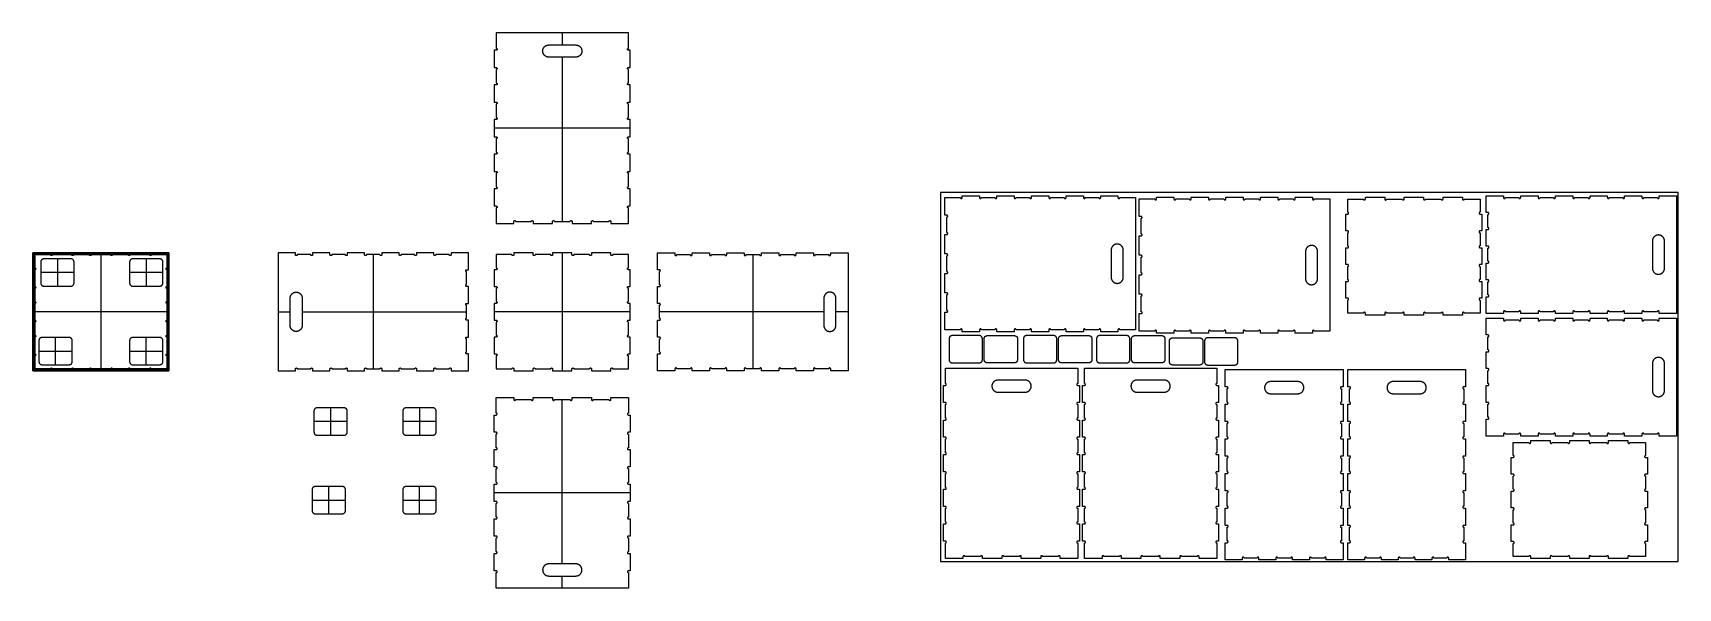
# Model space of a CAD drawing. Header units: millimetres. Extents: x -3003 to 2440, y -88 to 1748.
import ezdxf

# ---------------------------------------------------------------- set-up
doc = ezdxf.new("R2010")
doc.units = ezdxf.units.MM
doc.header["$MEASUREMENT"] = 0
for name, color, linetype, true_color in [('ASSEMBLY', 7, 'Continuous', 0x000000), ('CUT PATHS$01.6MM', 7, 'Continuous', 0x000000), ('LAID OUT PARTS', 7, 'Continuous', 0x000000)]:
    doc.layers.add(name, color=color, linetype=linetype, true_color=true_color)

msp = doc.modelspace()

# ---------------------------------------------------------------- linework, layer by layer
at = {"layer": 'ASSEMBLY'}
for p, q in [((-2552.5, 1020.9, 321), (-3002.5, 1020.9, 321)), ((-2552.5, 1014.9, 321), (-3002.5, 1014.9, 321)), ((-3002.5, 1014.9, 321), (-3002.5, 636.9, 321)), ((-2996.5, 1014.9, 321), (-2996.5, 636.9, 321)), ((-2921.5, 1000.9), (-2921.5, 910.9)), ((-2921.5, 1000.9, 6), (-2921.5, 910.9, 6)), ((-2777.5, 1020.9, 636), (-2777.5, 1020.9, 596)), ((-2777.5, 1020.9, 556), (-2777.5, 1020.9, 12)), ((-2777.5, 1020.9, 6), (-2777.5, 630.9, 6)), ((-2777.5, 1020.9, 12), (-2777.5, 630.9, 12)), ((-2777.5, 1014.9, 636), (-2777.5, 1014.9, 596)), ((-2777.5, 1014.9, 556), (-2777.5, 1014.9, 12)), ((-2627.5, 1000.9), (-2627.5, 910.9)), ((-2627.5, 1000.9, 6), (-2627.5, 910.9, 6)), ((-2558.5, 1014.9, 321), (-2558.5, 636.9, 321)), ((-2552.5, 1014.9, 321), (-2552.5, 636.9, 321)), ((-2866.5, 955.9), (-2976.5, 955.9)), ((-2866.5, 955.9, 6), (-2976.5, 955.9, 6)), ((-2572.5, 955.9), (-2682.5, 955.9)), ((-2572.5, 955.9, 6), (-2682.5, 955.9, 6)), ((-2552.5, 825.9, 6), (-3002.5, 825.9, 6)), ((-2552.5, 825.9, 12), (-3002.5, 825.9, 12)), ((-3002.5, 825.9, 636), (-3002.5, 825.9, 596)), ((-3002.5, 825.9, 556), (-3002.5, 825.9, 12)), ((-2996.5, 825.9, 636), (-2996.5, 825.9, 596)), ((-2996.5, 825.9, 556), (-2996.5, 825.9, 12)), ((-2558.5, 825.9, 636), (-2558.5, 825.9, 596)), ((-2558.5, 825.9, 556), (-2558.5, 825.9, 12)), ((-2552.5, 825.9, 636), (-2552.5, 825.9, 596)), ((-2552.5, 825.9, 556), (-2552.5, 825.9, 12)), ((-2927.5, 650.9), (-2927.5, 740.9)), ((-2927.5, 650.9, 6), (-2927.5, 740.9, 6)), ((-2627.5, 650.9), (-2627.5, 740.9)), ((-2627.5, 650.9, 6), (-2627.5, 740.9, 6)), ((-2982.5, 695.9), (-2872.5, 695.9)), ((-2982.5, 695.9, 6), (-2872.5, 695.9, 6)), ((-2682.5, 695.9), (-2572.5, 695.9)), ((-2682.5, 695.9, 6), (-2572.5, 695.9, 6)), ((-2552.5, 636.9, 321), (-3002.5, 636.9, 321)), ((-2552.5, 630.9, 321), (-3002.5, 630.9, 321)), ((-2777.5, 636.9, 636), (-2777.5, 636.9, 596)), ((-2777.5, 636.9, 556), (-2777.5, 636.9, 12)), ((-2777.5, 630.9, 636), (-2777.5, 630.9, 596)), ((-2777.5, 630.9, 556), (-2777.5, 630.9, 12))]:
    msp.add_line(p, q, dxfattribs=at)
for points, degree in [([(-2996.5, 1020.9, 578.5), (-2999.5, 1020.9, 578.5), (-3002.5, 1020.9, 578.5)], 2), ([(-3002.5, 1020.9, 578.5), (-3002.5, 1017.9, 578.5), (-3002.5, 1014.9, 578.5)], 2), ([(-3002.5, 1020.9, 578.5), (-3002.5, 1020.9, 550.1), (-3002.5, 1020.9, 521.7)], 2), ([(-3002.5, 1020.9, 521.7), (-3002.5, 1017.9, 521.7), (-3002.5, 1014.9, 521.7)], 2), ([(-3002.5, 1020.9, 521.7), (-2999.5, 1020.9, 521.7), (-2996.5, 1020.9, 521.7)], 2), ([(-2996.5, 1020.9, 464), (-2999.5, 1020.9, 464), (-3002.5, 1020.9, 464)], 2), ([(-3002.5, 1020.9, 464), (-3002.5, 1017.9, 464), (-3002.5, 1014.9, 464)], 2), ([(-3002.5, 1020.9, 464), (-3002.5, 1020.9, 435.5), (-3002.5, 1020.9, 407.1)], 2), ([(-3002.5, 1020.9, 407.1), (-3002.5, 1017.9, 407.1), (-3002.5, 1014.9, 407.1)], 2), ([(-3002.5, 1020.9, 407.1), (-2999.5, 1020.9, 407.1), (-2996.5, 1020.9, 407.1)], 2), ([(-2996.5, 1020.9, 349.4), (-2999.5, 1020.9, 349.4), (-3002.5, 1020.9, 349.4)], 2), ([(-3002.5, 1020.9, 349.4), (-3002.5, 1017.9, 349.4), (-3002.5, 1014.9, 349.4)], 2), ([(-3002.5, 1020.9, 349.4), (-3002.5, 1020.9, 321), (-3002.5, 1020.9, 292.6)], 2), ([(-3002.5, 1020.9, 292.6), (-3002.5, 1017.9, 292.6), (-3002.5, 1014.9, 292.6)], 2), ([(-3002.5, 1020.9, 292.6), (-2999.5, 1020.9, 292.6), (-2996.5, 1020.9, 292.6)], 2), ([(-2996.5, 1020.9, 234.9), (-2999.5, 1020.9, 234.9), (-3002.5, 1020.9, 234.9)], 2), ([(-3002.5, 1020.9, 234.9), (-3002.5, 1017.9, 234.9), (-3002.5, 1014.9, 234.9)], 2), ([(-3002.5, 1020.9, 234.9), (-3002.5, 1020.9, 206.5), (-3002.5, 1020.9, 178)], 2), ([(-3002.5, 1020.9, 178), (-3002.5, 1017.9, 178), (-3002.5, 1014.9, 178)], 2), ([(-3002.5, 1020.9, 178), (-2999.5, 1020.9, 178), (-2996.5, 1020.9, 178)], 2), ([(-2996.5, 1020.9, 120.3), (-2999.5, 1020.9, 120.3), (-3002.5, 1020.9, 120.3)], 2), ([(-3002.5, 1020.9, 120.3), (-3002.5, 1017.9, 120.3), (-3002.5, 1014.9, 120.3)], 2), ([(-3002.5, 1020.9, 120.3), (-3002.5, 1020.9, 91.9), (-3002.5, 1020.9, 63.5)], 2), ([(-3002.5, 1020.9, 63.5), (-3002.5, 1017.9, 63.5), (-3002.5, 1014.9, 63.5)], 2), ([(-3002.5, 1020.9, 63.5), (-2999.5, 1020.9, 63.5), (-2996.5, 1020.9, 63.5)], 2), ([(-3002.5, 1020.9, 550.1), (-3002.5, 1017.9, 550.1), (-3002.5, 1014.9, 550.1)], 2), ([(-3002.5, 1020.9, 435.5), (-3002.5, 1017.9, 435.5), (-3002.5, 1014.9, 435.5)], 2), ([(-3002.5, 1020.9, 321), (-3002.5, 1017.9, 321), (-3002.5, 1014.9, 321)], 2), ([(-3002.5, 1020.9, 206.5), (-3002.5, 1017.9, 206.5), (-3002.5, 1014.9, 206.5)], 2), ([(-3002.5, 1020.9, 91.9), (-3002.5, 1017.9, 91.9), (-3002.5, 1014.9, 91.9)], 2), ([(-3002.5, 1014.9, 578.7), (-3002.5, 1017.9, 578.7), (-3002.5, 1020.9, 578.7)], 2), ([(-3002.5, 1020.9, 578.7), (-2999.5, 1020.9, 578.7), (-2996.5, 1020.9, 578.7)], 2), ([(-3002.5, 1020.9, 578.7), (-3002.5, 1020.9, 607.4), (-3002.5, 1020.9, 636)], 2), ([(-3002.5, 1020.9, 636), (-2999.5, 1020.9, 636), (-2996.5, 1020.9, 636)], 2), ([(-3002.5, 1020.9, 636), (-3002.5, 825.9, 636), (-3002.5, 630.9, 636)], 2), ([(-3002.5, 965.2, 6), (-3002.5, 992.3, 6), (-3002.5, 1020.9, 6)], 2), ([(-3002.5, 1020.9, 6), (-2999.5, 1020.9, 6), (-2996.5, 1020.9, 6)], 2), ([(-3002.5, 1020.9, 6), (-3002.5, 1020.9, 34.6), (-3002.5, 1020.9, 63.3)], 2), ([(-3002.5, 1020.9, 63.3), (-2999.5, 1020.9, 63.3), (-2996.5, 1020.9, 63.3)], 2), ([(-3002.5, 1020.9, 63.3), (-3002.5, 1017.9, 63.3), (-3002.5, 1014.9, 63.3)], 2), ([(-3002.5, 1014.9, 120.5), (-3002.5, 1017.9, 120.5), (-3002.5, 1020.9, 120.5)], 2), ([(-3002.5, 1020.9, 120.5), (-2999.5, 1020.9, 120.5), (-2996.5, 1020.9, 120.5)], 2), ([(-3002.5, 1020.9, 120.5), (-3002.5, 1020.9, 149.2), (-3002.5, 1020.9, 177.8)], 2), ([(-3002.5, 1020.9, 177.8), (-2999.5, 1020.9, 177.8), (-2996.5, 1020.9, 177.8)], 2), ([(-3002.5, 1020.9, 177.8), (-3002.5, 1017.9, 177.8), (-3002.5, 1014.9, 177.8)], 2), ([(-3002.5, 1014.9, 235.1), (-3002.5, 1017.9, 235.1), (-3002.5, 1020.9, 235.1)], 2), ([(-3002.5, 1020.9, 235.1), (-2999.5, 1020.9, 235.1), (-2996.5, 1020.9, 235.1)], 2), ([(-3002.5, 1020.9, 235.1), (-3002.5, 1020.9, 263.7), (-3002.5, 1020.9, 292.4)], 2), ([(-3002.5, 1020.9, 292.4), (-2999.5, 1020.9, 292.4), (-2996.5, 1020.9, 292.4)], 2), ([(-3002.5, 1020.9, 292.4), (-3002.5, 1017.9, 292.4), (-3002.5, 1014.9, 292.4)], 2), ([(-3002.5, 1014.9, 349.6), (-3002.5, 1017.9, 349.6), (-3002.5, 1020.9, 349.6)], 2), ([(-3002.5, 1020.9, 349.6), (-2999.5, 1020.9, 349.6), (-2996.5, 1020.9, 349.6)], 2), ([(-3002.5, 1020.9, 349.6), (-3002.5, 1020.9, 378.3), (-3002.5, 1020.9, 406.9)], 2), ([(-3002.5, 1020.9, 406.9), (-2999.5, 1020.9, 406.9), (-2996.5, 1020.9, 406.9)], 2), ([(-3002.5, 1020.9, 406.9), (-3002.5, 1017.9, 406.9), (-3002.5, 1014.9, 406.9)], 2), ([(-3002.5, 1014.9, 464.2), (-3002.5, 1017.9, 464.2), (-3002.5, 1020.9, 464.2)], 2), ([(-3002.5, 1020.9, 464.2), (-2999.5, 1020.9, 464.2), (-2996.5, 1020.9, 464.2)], 2), ([(-3002.5, 1020.9, 464.2), (-3002.5, 1020.9, 492.8), (-3002.5, 1020.9, 521.5)], 2), ([(-3002.5, 1020.9, 521.5), (-2999.5, 1020.9, 521.5), (-2996.5, 1020.9, 521.5)], 2), ([(-3002.5, 1020.9, 521.5), (-3002.5, 1017.9, 521.5), (-3002.5, 1014.9, 521.5)], 2), ([(-3002.5, 1020.9, 607.4), (-2999.5, 1020.9, 607.4), (-2996.5, 1020.9, 607.4)], 2), ([(-3002.5, 1020.9, 34.6), (-2999.5, 1020.9, 34.6), (-2996.5, 1020.9, 34.6)], 2), ([(-3002.5, 1020.9, 149.2), (-2999.5, 1020.9, 149.2), (-2996.5, 1020.9, 149.2)], 2), ([(-3002.5, 1020.9, 263.7), (-2999.5, 1020.9, 263.7), (-2996.5, 1020.9, 263.7)], 2), ([(-3002.5, 1020.9, 378.3), (-2999.5, 1020.9, 378.3), (-2996.5, 1020.9, 378.3)], 2), ([(-3002.5, 1020.9, 492.8), (-2999.5, 1020.9, 492.8), (-2996.5, 1020.9, 492.8)], 2), ([(-2996.5, 1017.9, 578.5), (-2999.5, 1017.9, 578.5), (-3002.5, 1017.9, 578.5)], 2), ([(-3002.5, 1017.9, 578.5), (-3002.5, 1017.9, 550.1), (-3002.5, 1017.9, 521.7)], 2), ([(-3002.5, 1017.9, 521.7), (-2999.5, 1017.9, 521.7), (-2996.5, 1017.9, 521.7)], 2), ([(-2996.5, 1017.9, 464), (-2999.5, 1017.9, 464), (-3002.5, 1017.9, 464)], 2), ([(-3002.5, 1017.9, 464), (-3002.5, 1017.9, 435.5), (-3002.5, 1017.9, 407.1)], 2), ([(-3002.5, 1017.9, 407.1), (-2999.5, 1017.9, 407.1), (-2996.5, 1017.9, 407.1)], 2), ([(-2996.5, 1017.9, 349.4), (-2999.5, 1017.9, 349.4), (-3002.5, 1017.9, 349.4)], 2), ([(-3002.5, 1017.9, 349.4), (-3002.5, 1017.9, 321), (-3002.5, 1017.9, 292.6)], 2), ([(-3002.5, 1017.9, 292.6), (-2999.5, 1017.9, 292.6), (-2996.5, 1017.9, 292.6)], 2), ([(-2996.5, 1017.9, 234.9), (-2999.5, 1017.9, 234.9), (-3002.5, 1017.9, 234.9)], 2), ([(-3002.5, 1017.9, 234.9), (-3002.5, 1017.9, 206.5), (-3002.5, 1017.9, 178)], 2), ([(-3002.5, 1017.9, 178), (-2999.5, 1017.9, 178), (-2996.5, 1017.9, 178)], 2), ([(-2996.5, 1017.9, 120.3), (-2999.5, 1017.9, 120.3), (-3002.5, 1017.9, 120.3)], 2), ([(-3002.5, 1017.9, 120.3), (-3002.5, 1017.9, 91.9), (-3002.5, 1017.9, 63.5)], 2), ([(-3002.5, 1017.9, 63.5), (-2999.5, 1017.9, 63.5), (-2996.5, 1017.9, 63.5)], 2), ([(-3002.5, 1017.9, 578.7), (-2999.5, 1017.9, 578.7), (-2996.5, 1017.9, 578.7)], 2), ([(-3002.5, 1017.9, 63.3), (-2999.5, 1017.9, 63.3), (-2996.5, 1017.9, 63.3)], 2), ([(-3002.5, 1017.9, 120.5), (-2999.5, 1017.9, 120.5), (-2996.5, 1017.9, 120.5)], 2), ([(-3002.5, 1017.9, 177.8), (-2999.5, 1017.9, 177.8), (-2996.5, 1017.9, 177.8)], 2), ([(-3002.5, 1017.9, 235.1), (-2999.5, 1017.9, 235.1), (-2996.5, 1017.9, 235.1)], 2), ([(-3002.5, 1017.9, 292.4), (-2999.5, 1017.9, 292.4), (-2996.5, 1017.9, 292.4)], 2), ([(-3002.5, 1017.9, 349.6), (-2999.5, 1017.9, 349.6), (-2996.5, 1017.9, 349.6)], 2), ([(-3002.5, 1017.9, 406.9), (-2999.5, 1017.9, 406.9), (-2996.5, 1017.9, 406.9)], 2), ([(-3002.5, 1017.9, 464.2), (-2999.5, 1017.9, 464.2), (-2996.5, 1017.9, 464.2)], 2), ([(-3002.5, 1017.9, 521.5), (-2999.5, 1017.9, 521.5), (-2996.5, 1017.9, 521.5)], 2), ([(-2996.5, 1014.9, 578.5), (-2999.5, 1014.9, 578.5), (-3002.5, 1014.9, 578.5)], 2), ([(-3002.5, 1014.9, 578.5), (-3002.5, 1014.9, 550.1), (-3002.5, 1014.9, 521.7)], 2), ([(-3002.5, 1014.9, 521.7), (-2999.5, 1014.9, 521.7), (-2996.5, 1014.9, 521.7)], 2), ([(-2996.5, 1014.9, 464), (-2999.5, 1014.9, 464), (-3002.5, 1014.9, 464)], 2), ([(-3002.5, 1014.9, 464), (-3002.5, 1014.9, 435.5), (-3002.5, 1014.9, 407.1)], 2), ([(-3002.5, 1014.9, 407.1), (-2999.5, 1014.9, 407.1), (-2996.5, 1014.9, 407.1)], 2), ([(-2996.5, 1014.9, 349.4), (-2999.5, 1014.9, 349.4), (-3002.5, 1014.9, 349.4)], 2), ([(-3002.5, 1014.9, 349.4), (-3002.5, 1014.9, 321), (-3002.5, 1014.9, 292.6)], 2), ([(-3002.5, 1014.9, 292.6), (-2999.5, 1014.9, 292.6), (-2996.5, 1014.9, 292.6)], 2), ([(-2996.5, 1014.9, 234.9), (-2999.5, 1014.9, 234.9), (-3002.5, 1014.9, 234.9)], 2), ([(-3002.5, 1014.9, 234.9), (-3002.5, 1014.9, 206.5), (-3002.5, 1014.9, 178)], 2), ([(-3002.5, 1014.9, 178), (-2999.5, 1014.9, 178), (-2996.5, 1014.9, 178)], 2), ([(-2996.5, 1014.9, 120.3), (-2999.5, 1014.9, 120.3), (-3002.5, 1014.9, 120.3)], 2), ([(-3002.5, 1014.9, 120.3), (-3002.5, 1014.9, 91.9), (-3002.5, 1014.9, 63.5)], 2), ([(-3002.5, 1014.9, 63.5), (-2999.5, 1014.9, 63.5), (-2996.5, 1014.9, 63.5)], 2), ([(-3002.5, 1014.9, 528), (-3002.5, 1014.9, 550.1), (-3002.5, 1014.9, 572.2)], 2), ([(-3002.5, 1014.9, 572.2), (-2999.5, 1014.9, 572.2), (-2996.5, 1014.9, 572.2)], 2), ([(-3002.5, 1014.9, 528), (-2999.5, 1014.9, 528), (-2996.5, 1014.9, 528)], 2), ([(-3002.5, 1014.9, 578.7), (-2999.5, 1014.9, 578.7), (-2996.5, 1014.9, 578.7)], 2), ([(-3002.5, 1014.9, 63.3), (-2999.5, 1014.9, 63.3), (-2996.5, 1014.9, 63.3)], 2), ([(-3002.5, 1014.9, 69.8), (-2999.5, 1014.9, 69.8), (-2996.5, 1014.9, 69.8)], 2), ([(-3002.5, 1014.9, 69.8), (-3002.5, 1014.9, 91.9), (-3002.5, 1014.9, 114)], 2), ([(-3002.5, 1014.9, 114), (-2999.5, 1014.9, 114), (-2996.5, 1014.9, 114)], 2), ([(-3002.5, 1014.9, 120.5), (-2999.5, 1014.9, 120.5), (-2996.5, 1014.9, 120.5)], 2), ([(-3002.5, 1014.9, 177.8), (-2999.5, 1014.9, 177.8), (-2996.5, 1014.9, 177.8)], 2), ([(-3002.5, 1014.9, 184.3), (-2999.5, 1014.9, 184.3), (-2996.5, 1014.9, 184.3)], 2), ([(-3002.5, 1014.9, 184.3), (-3002.5, 1014.9, 206.5), (-3002.5, 1014.9, 228.6)], 2), ([(-3002.5, 1014.9, 228.6), (-2999.5, 1014.9, 228.6), (-2996.5, 1014.9, 228.6)], 2), ([(-3002.5, 1014.9, 235.1), (-2999.5, 1014.9, 235.1), (-2996.5, 1014.9, 235.1)], 2), ([(-3002.5, 1014.9, 292.4), (-2999.5, 1014.9, 292.4), (-2996.5, 1014.9, 292.4)], 2), ([(-3002.5, 1014.9, 298.9), (-2999.5, 1014.9, 298.9), (-2996.5, 1014.9, 298.9)], 2), ([(-3002.5, 1014.9, 298.9), (-3002.5, 1014.9, 321), (-3002.5, 1014.9, 343.1)], 2), ([(-3002.5, 1014.9, 343.1), (-2999.5, 1014.9, 343.1), (-2996.5, 1014.9, 343.1)], 2), ([(-3002.5, 1014.9, 349.6), (-2999.5, 1014.9, 349.6), (-2996.5, 1014.9, 349.6)], 2), ([(-3002.5, 1014.9, 406.9), (-2999.5, 1014.9, 406.9), (-2996.5, 1014.9, 406.9)], 2), ([(-3002.5, 1014.9, 413.4), (-2999.5, 1014.9, 413.4), (-2996.5, 1014.9, 413.4)], 2), ([(-3002.5, 1014.9, 413.4), (-3002.5, 1014.9, 435.5), (-3002.5, 1014.9, 457.7)], 2), ([(-3002.5, 1014.9, 457.7), (-2999.5, 1014.9, 457.7), (-2996.5, 1014.9, 457.7)], 2), ([(-3002.5, 1014.9, 464.2), (-2999.5, 1014.9, 464.2), (-2996.5, 1014.9, 464.2)], 2), ([(-3002.5, 1014.9, 521.5), (-2999.5, 1014.9, 521.5), (-2996.5, 1014.9, 521.5)], 2), ([(-3002.5, 1014.9, 550.1), (-2999.5, 1014.9, 550.1), (-2996.5, 1014.9, 550.1)], 2), ([(-3002.5, 1014.9, 91.9), (-2999.5, 1014.9, 91.9), (-2996.5, 1014.9, 91.9)], 2), ([(-3002.5, 1014.9, 206.5), (-2999.5, 1014.9, 206.5), (-2996.5, 1014.9, 206.5)], 2), ([(-3002.5, 1014.9, 321), (-2999.5, 1014.9, 321), (-2996.5, 1014.9, 321)], 2), ([(-3002.5, 1014.9, 435.5), (-2999.5, 1014.9, 435.5), (-2996.5, 1014.9, 435.5)], 2), ([(-3002.5, 1012.6, 64.2), (-2999.5, 1012.6, 64.2), (-2996.5, 1012.6, 64.2)], 2), ([(-3002.5, 1012.6, 68.8), (-2999.5, 1012.6, 68.8), (-2996.5, 1012.6, 68.8)], 2), ([(-3002.5, 1012.6, 178.8), (-2999.5, 1012.6, 178.8), (-2996.5, 1012.6, 178.8)], 2), ([(-3002.5, 1012.6, 183.4), (-2999.5, 1012.6, 183.4), (-2996.5, 1012.6, 183.4)], 2), ([(-3002.5, 1012.6, 407.9), (-2999.5, 1012.6, 407.9), (-2996.5, 1012.6, 407.9)], 2), ([(-3002.5, 1012.6, 412.5), (-2999.5, 1012.6, 412.5), (-2996.5, 1012.6, 412.5)], 2), ([(-3002.5, 1011.6, 575.5), (-2999.5, 1011.6, 575.5), (-2996.5, 1011.6, 575.5)], 2), ([(-3002.5, 1011.6, 66.5), (-2999.5, 1011.6, 66.5), (-2996.5, 1011.6, 66.5)], 2), ([(-3002.5, 1011.6, 117.3), (-2999.5, 1011.6, 117.3), (-2996.5, 1011.6, 117.3)], 2), ([(-3002.5, 1011.6, 181.1), (-2999.5, 1011.6, 181.1), (-2996.5, 1011.6, 181.1)], 2), ([(-3002.5, 1011.6, 231.8), (-2999.5, 1011.6, 231.8), (-2996.5, 1011.6, 231.8)], 2), ([(-3002.5, 1011.6, 295.6), (-2999.5, 1011.6, 295.6), (-2996.5, 1011.6, 295.6)], 2), ([(-3002.5, 1011.6, 346.4), (-2999.5, 1011.6, 346.4), (-2996.5, 1011.6, 346.4)], 2), ([(-3002.5, 1011.6, 410.2), (-2999.5, 1011.6, 410.2), (-2996.5, 1011.6, 410.2)], 2), ([(-3002.5, 1011.6, 460.9), (-2999.5, 1011.6, 460.9), (-2996.5, 1011.6, 460.9)], 2), ([(-3002.5, 1011.6, 524.7), (-2999.5, 1011.6, 524.7), (-2996.5, 1011.6, 524.7)], 2), ([(-3002.5, 992.7, 6), (-2999.5, 992.7, 6), (-2996.5, 992.7, 6)], 2), ([(-2999.5, 1020.9, 578.5), (-2999.5, 1017.9, 578.5), (-2999.5, 1014.9, 578.5)], 2), ([(-2999.5, 1020.9, 521.7), (-2999.5, 1017.9, 521.7), (-2999.5, 1014.9, 521.7)], 2), ([(-2999.5, 1020.9, 464), (-2999.5, 1017.9, 464), (-2999.5, 1014.9, 464)], 2), ([(-2999.5, 1020.9, 407.1), (-2999.5, 1017.9, 407.1), (-2999.5, 1014.9, 407.1)], 2), ([(-2999.5, 1020.9, 349.4), (-2999.5, 1017.9, 349.4), (-2999.5, 1014.9, 349.4)], 2), ([(-2999.5, 1020.9, 292.6), (-2999.5, 1017.9, 292.6), (-2999.5, 1014.9, 292.6)], 2), ([(-2999.5, 1020.9, 234.9), (-2999.5, 1017.9, 234.9), (-2999.5, 1014.9, 234.9)], 2), ([(-2999.5, 1020.9, 178), (-2999.5, 1017.9, 178), (-2999.5, 1014.9, 178)], 2), ([(-2999.5, 1020.9, 120.3), (-2999.5, 1017.9, 120.3), (-2999.5, 1014.9, 120.3)], 2), ([(-2999.5, 1020.9, 63.5), (-2999.5, 1017.9, 63.5), (-2999.5, 1014.9, 63.5)], 2), ([(-2999.5, 1014.9, 578.7), (-2999.5, 1017.9, 578.7), (-2999.5, 1020.9, 578.7)], 2), ([(-2999.5, 1020.9, 578.7), (-2999.5, 1020.9, 607.4), (-2999.5, 1020.9, 636)], 2), ([(-2999.5, 1020.9, 636), (-2999.5, 825.9, 636), (-2999.5, 630.9, 636)], 2), ([(-2999.5, 965.2, 6), (-2999.5, 992.3, 6), (-2999.5, 1020.9, 6)], 2), ([(-2999.5, 1020.9, 6), (-2999.5, 1020.9, 34.6), (-2999.5, 1020.9, 63.3)], 2), ([(-2999.5, 1020.9, 63.3), (-2999.5, 1017.9, 63.3), (-2999.5, 1014.9, 63.3)], 2), ([(-2999.5, 1014.9, 120.5), (-2999.5, 1017.9, 120.5), (-2999.5, 1020.9, 120.5)], 2), ([(-2999.5, 1020.9, 120.5), (-2999.5, 1020.9, 149.2), (-2999.5, 1020.9, 177.8)], 2), ([(-2999.5, 1020.9, 177.8), (-2999.5, 1017.9, 177.8), (-2999.5, 1014.9, 177.8)], 2), ([(-2999.5, 1014.9, 235.1), (-2999.5, 1017.9, 235.1), (-2999.5, 1020.9, 235.1)], 2), ([(-2999.5, 1020.9, 235.1), (-2999.5, 1020.9, 263.7), (-2999.5, 1020.9, 292.4)], 2), ([(-2999.5, 1020.9, 292.4), (-2999.5, 1017.9, 292.4), (-2999.5, 1014.9, 292.4)], 2), ([(-2999.5, 1014.9, 349.6), (-2999.5, 1017.9, 349.6), (-2999.5, 1020.9, 349.6)], 2), ([(-2999.5, 1020.9, 349.6), (-2999.5, 1020.9, 378.3), (-2999.5, 1020.9, 406.9)], 2), ([(-2999.5, 1020.9, 406.9), (-2999.5, 1017.9, 406.9), (-2999.5, 1014.9, 406.9)], 2), ([(-2999.5, 1014.9, 464.2), (-2999.5, 1017.9, 464.2), (-2999.5, 1020.9, 464.2)], 2), ([(-2999.5, 1020.9, 464.2), (-2999.5, 1020.9, 492.8), (-2999.5, 1020.9, 521.5)], 2), ([(-2999.5, 1020.9, 521.5), (-2999.5, 1017.9, 521.5), (-2999.5, 1014.9, 521.5)], 2), ([(-2999.5, 1014.9, 528), (-2999.5, 1014.9, 550.1), (-2999.5, 1014.9, 572.2)], 2), ([(-2999.5, 1014.9, 69.8), (-2999.5, 1014.9, 91.9), (-2999.5, 1014.9, 114)], 2), ([(-2999.5, 1014.9, 184.3), (-2999.5, 1014.9, 206.5), (-2999.5, 1014.9, 228.6)], 2), ([(-2999.5, 1014.9, 298.9), (-2999.5, 1014.9, 321), (-2999.5, 1014.9, 343.1)], 2), ([(-2999.5, 1014.9, 413.4), (-2999.5, 1014.9, 435.5), (-2999.5, 1014.9, 457.7)], 2), ([(-2558.5, 1020.9, 636), (-2777.5, 1020.9, 636), (-2996.5, 1020.9, 636)], 2), ([(-2996.5, 1020.9, 636), (-2996.5, 1017.9, 636), (-2996.5, 1014.9, 636)], 2), ([(-2996.5, 1020.9, 636), (-2996.5, 1020.9, 610.5), (-2996.5, 1020.9, 585)], 2), ([(-2996.5, 1020.9, 585), (-2996.5, 1017.9, 585), (-2996.5, 1014.9, 585)], 2), ([(-2996.5, 1020.9, 578.5), (-2996.5, 1017.9, 578.5), (-2996.5, 1014.9, 578.5)], 2), ([(-2996.5, 1020.9, 521.7), (-2996.5, 1017.9, 521.7), (-2996.5, 1014.9, 521.7)], 2), ([(-2996.5, 1020.9, 515.2), (-2996.5, 1017.9, 515.2), (-2996.5, 1014.9, 515.2)], 2), ([(-2996.5, 1020.9, 515.2), (-2996.5, 1020.9, 492.8), (-2996.5, 1020.9, 470.5)], 2), ([(-2996.5, 1020.9, 470.5), (-2996.5, 1017.9, 470.5), (-2996.5, 1014.9, 470.5)], 2), ([(-2996.5, 1020.9, 464), (-2996.5, 1017.9, 464), (-2996.5, 1014.9, 464)], 2), ([(-2996.5, 1020.9, 407.1), (-2996.5, 1017.9, 407.1), (-2996.5, 1014.9, 407.1)], 2), ([(-2996.5, 1020.9, 400.6), (-2996.5, 1017.9, 400.6), (-2996.5, 1014.9, 400.6)], 2), ([(-2996.5, 1020.9, 400.6), (-2996.5, 1020.9, 378.3), (-2996.5, 1020.9, 355.9)], 2), ([(-2996.5, 1020.9, 355.9), (-2996.5, 1017.9, 355.9), (-2996.5, 1014.9, 355.9)], 2), ([(-2996.5, 1020.9, 349.4), (-2996.5, 1017.9, 349.4), (-2996.5, 1014.9, 349.4)], 2), ([(-2996.5, 1020.9, 292.6), (-2996.5, 1017.9, 292.6), (-2996.5, 1014.9, 292.6)], 2), ([(-2996.5, 1020.9, 286.1), (-2996.5, 1017.9, 286.1), (-2996.5, 1014.9, 286.1)], 2), ([(-2996.5, 1020.9, 286.1), (-2996.5, 1020.9, 263.7), (-2996.5, 1020.9, 241.4)], 2), ([(-2996.5, 1020.9, 241.4), (-2996.5, 1017.9, 241.4), (-2996.5, 1014.9, 241.4)], 2), ([(-2996.5, 1020.9, 234.9), (-2996.5, 1017.9, 234.9), (-2996.5, 1014.9, 234.9)], 2), ([(-2996.5, 1020.9, 178), (-2996.5, 1017.9, 178), (-2996.5, 1014.9, 178)], 2), ([(-2996.5, 1020.9, 171.5), (-2996.5, 1017.9, 171.5), (-2996.5, 1014.9, 171.5)], 2), ([(-2996.5, 1020.9, 171.5), (-2996.5, 1020.9, 149.2), (-2996.5, 1020.9, 126.8)], 2), ([(-2996.5, 1020.9, 126.8), (-2996.5, 1017.9, 126.8), (-2996.5, 1014.9, 126.8)], 2), ([(-2996.5, 1020.9, 120.3), (-2996.5, 1017.9, 120.3), (-2996.5, 1014.9, 120.3)], 2), ([(-2996.5, 1020.9, 63.5), (-2996.5, 1017.9, 63.5), (-2996.5, 1014.9, 63.5)], 2), ([(-2996.5, 1020.9, 57), (-2996.5, 1017.9, 57), (-2996.5, 1014.9, 57)], 2), ([(-2996.5, 1020.9, 57), (-2996.5, 1020.9, 31.5), (-2996.5, 1020.9, 6)], 2), ([(-2996.5, 1020.9, 6), (-2996.5, 1017.9, 6), (-2996.5, 1014.9, 6)], 2), ([(-2996.5, 1020.9, 6), (-2967.4, 1020.9, 6), (-2938.3, 1020.9, 6)], 2), ([(-2996.5, 1020.9, 610.5), (-2996.5, 1017.9, 610.5), (-2996.5, 1014.9, 610.5)], 2), ([(-2996.5, 1020.9, 492.8), (-2996.5, 1017.9, 492.8), (-2996.5, 1014.9, 492.8)], 2), ([(-2996.5, 1020.9, 378.3), (-2996.5, 1017.9, 378.3), (-2996.5, 1014.9, 378.3)], 2), ([(-2996.5, 1020.9, 263.7), (-2996.5, 1017.9, 263.7), (-2996.5, 1014.9, 263.7)], 2), ([(-2996.5, 1020.9, 149.2), (-2996.5, 1017.9, 149.2), (-2996.5, 1014.9, 149.2)], 2), ([(-2996.5, 1020.9, 31.5), (-2996.5, 1017.9, 31.5), (-2996.5, 1014.9, 31.5)], 2), ([(-2996.5, 1014.9, 578.7), (-2996.5, 1017.9, 578.7), (-2996.5, 1020.9, 578.7)], 2), ([(-2996.5, 1020.9, 578.7), (-2996.5, 1020.9, 607.4), (-2996.5, 1020.9, 636)], 2), ([(-2996.5, 1020.9, 636), (-2996.5, 825.9, 636), (-2996.5, 630.9, 636)], 2), ([(-2996.5, 965.2, 6), (-2996.5, 992.3, 6), (-2996.5, 1020.9, 6)], 2), ([(-2996.5, 1020.9, 6), (-2996.5, 1020.9, 34.6), (-2996.5, 1020.9, 63.3)], 2), ([(-2996.5, 1020.9, 63.3), (-2996.5, 1017.9, 63.3), (-2996.5, 1014.9, 63.3)], 2), ([(-2996.5, 1014.9, 120.5), (-2996.5, 1017.9, 120.5), (-2996.5, 1020.9, 120.5)], 2), ([(-2996.5, 1020.9, 120.5), (-2996.5, 1020.9, 149.2), (-2996.5, 1020.9, 177.8)], 2), ([(-2996.5, 1020.9, 177.8), (-2996.5, 1017.9, 177.8), (-2996.5, 1014.9, 177.8)], 2), ([(-2996.5, 1014.9, 235.1), (-2996.5, 1017.9, 235.1), (-2996.5, 1020.9, 235.1)], 2), ([(-2996.5, 1020.9, 235.1), (-2996.5, 1020.9, 263.7), (-2996.5, 1020.9, 292.4)], 2), ([(-2996.5, 1020.9, 292.4), (-2996.5, 1017.9, 292.4), (-2996.5, 1014.9, 292.4)], 2), ([(-2996.5, 1014.9, 349.6), (-2996.5, 1017.9, 349.6), (-2996.5, 1020.9, 349.6)], 2), ([(-2996.5, 1020.9, 349.6), (-2996.5, 1020.9, 378.3), (-2996.5, 1020.9, 406.9)], 2), ([(-2996.5, 1020.9, 406.9), (-2996.5, 1017.9, 406.9), (-2996.5, 1014.9, 406.9)], 2), ([(-2996.5, 1014.9, 464.2), (-2996.5, 1017.9, 464.2), (-2996.5, 1020.9, 464.2)], 2), ([(-2996.5, 1020.9, 464.2), (-2996.5, 1020.9, 492.8), (-2996.5, 1020.9, 521.5)], 2), ([(-2996.5, 1020.9, 521.5), (-2996.5, 1017.9, 521.5), (-2996.5, 1014.9, 521.5)], 2), ([(-2558.5, 1017.9, 636), (-2777.5, 1017.9, 636), (-2996.5, 1017.9, 636)], 2), ([(-2996.5, 1017.9, 636), (-2996.5, 1017.9, 610.5), (-2996.5, 1017.9, 585)], 2), ([(-2996.5, 1017.9, 515.2), (-2996.5, 1017.9, 492.8), (-2996.5, 1017.9, 470.5)], 2), ([(-2996.5, 1017.9, 400.6), (-2996.5, 1017.9, 378.3), (-2996.5, 1017.9, 355.9)], 2), ([(-2996.5, 1017.9, 286.1), (-2996.5, 1017.9, 263.7), (-2996.5, 1017.9, 241.4)], 2), ([(-2996.5, 1017.9, 171.5), (-2996.5, 1017.9, 149.2), (-2996.5, 1017.9, 126.8)], 2), ([(-2996.5, 1017.9, 57), (-2996.5, 1017.9, 31.5), (-2996.5, 1017.9, 6)], 2), ([(-2996.5, 1017.9, 6), (-2967.4, 1017.9, 6), (-2938.3, 1017.9, 6)], 2), ([(-2558.5, 1014.9, 636), (-2777.5, 1014.9, 636), (-2996.5, 1014.9, 636)], 2), ([(-2996.5, 1014.9, 636), (-2996.5, 1014.9, 610.5), (-2996.5, 1014.9, 585)], 2), ([(-2996.5, 1014.9, 515.2), (-2996.5, 1014.9, 492.8), (-2996.5, 1014.9, 470.5)], 2), ([(-2996.5, 1014.9, 400.6), (-2996.5, 1014.9, 378.3), (-2996.5, 1014.9, 355.9)], 2), ([(-2996.5, 1014.9, 286.1), (-2996.5, 1014.9, 263.7), (-2996.5, 1014.9, 241.4)], 2), ([(-2996.5, 1014.9, 171.5), (-2996.5, 1014.9, 149.2), (-2996.5, 1014.9, 126.8)], 2), ([(-2996.5, 1014.9, 57), (-2996.5, 1014.9, 31.5), (-2996.5, 1014.9, 6)], 2), ([(-2996.5, 1014.9, 6), (-2967.4, 1014.9, 6), (-2938.3, 1014.9, 6)], 2), ([(-2944.6, 1014.9, 6), (-2970.6, 1014.9, 6), (-2996.5, 1014.9, 6)], 2), ([(-2996.5, 1014.9, 6), (-2996.5, 1014.9, 9), (-2996.5, 1014.9, 12)], 2), ([(-2944.6, 1014.9, 12), (-2970.6, 1014.9, 12), (-2996.5, 1014.9, 12)], 2), ([(-2996.5, 1014.9, 6), (-2996.5, 994.1, 6), (-2996.5, 971.5, 6)], 2), ([(-2996.5, 1014.9, 12), (-2996.5, 994.1, 12), (-2996.5, 971.5, 12)], 2), ([(-2944.6, 1014.9, 9), (-2970.6, 1014.9, 9), (-2996.5, 1014.9, 9)], 2), ([(-2996.5, 1014.9, 9), (-2996.5, 994.1, 9), (-2996.5, 971.5, 9)], 2), ([(-2996.5, 1014.9, 528), (-2996.5, 1014.9, 550.1), (-2996.5, 1014.9, 572.2)], 2), ([(-2996.5, 1014.9, 69.8), (-2996.5, 1014.9, 91.9), (-2996.5, 1014.9, 114)], 2), ([(-2996.5, 1014.9, 184.3), (-2996.5, 1014.9, 206.5), (-2996.5, 1014.9, 228.6)], 2), ([(-2996.5, 1014.9, 298.9), (-2996.5, 1014.9, 321), (-2996.5, 1014.9, 343.1)], 2), ([(-2996.5, 1014.9, 413.4), (-2996.5, 1014.9, 435.5), (-2996.5, 1014.9, 457.7)], 2), ([(-2996.5, 993.6, 6), (-2996.5, 993.6, 9), (-2996.5, 993.6, 12)], 2), ([(-2994.3, 1020.9, 355), (-2994.3, 1017.9, 355), (-2994.3, 1014.9, 355)], 2), ([(-2994.3, 1020.9, 350.4), (-2994.3, 1017.9, 350.4), (-2994.3, 1014.9, 350.4)], 2), ([(-2994.3, 1020.9, 177.1), (-2994.3, 1017.9, 177.1), (-2994.3, 1014.9, 177.1)], 2), ([(-2994.3, 1020.9, 172.5), (-2994.3, 1017.9, 172.5), (-2994.3, 1014.9, 172.5)], 2), ([(-2994.3, 1020.9, 125.9), (-2994.3, 1017.9, 125.9), (-2994.3, 1014.9, 125.9)], 2), ([(-2994.3, 1020.9, 121.3), (-2994.3, 1017.9, 121.3), (-2994.3, 1014.9, 121.3)], 2), ([(-2993.3, 1020.9, 581.8), (-2993.3, 1017.9, 581.8), (-2993.3, 1014.9, 581.8)], 2), ([(-2993.3, 1020.9, 518.4), (-2993.3, 1017.9, 518.4), (-2993.3, 1014.9, 518.4)], 2), ([(-2993.3, 1020.9, 467.2), (-2993.3, 1017.9, 467.2), (-2993.3, 1014.9, 467.2)], 2), ([(-2993.3, 1020.9, 403.9), (-2993.3, 1017.9, 403.9), (-2993.3, 1014.9, 403.9)], 2), ([(-2993.3, 1020.9, 352.7), (-2993.3, 1017.9, 352.7), (-2993.3, 1014.9, 352.7)], 2), ([(-2993.3, 1020.9, 289.3), (-2993.3, 1017.9, 289.3), (-2993.3, 1014.9, 289.3)], 2), ([(-2993.3, 1020.9, 238.1), (-2993.3, 1017.9, 238.1), (-2993.3, 1014.9, 238.1)], 2), ([(-2993.3, 1020.9, 174.8), (-2993.3, 1017.9, 174.8), (-2993.3, 1014.9, 174.8)], 2), ([(-2993.3, 1020.9, 123.6), (-2993.3, 1017.9, 123.6), (-2993.3, 1014.9, 123.6)], 2), ([(-2993.3, 1020.9, 60.2), (-2993.3, 1017.9, 60.2), (-2993.3, 1014.9, 60.2)], 2), ([(-2976.5, 990.9), (-2976.5, 990.9, 3), (-2976.5, 990.9, 6)], 2), ([(-2976.5, 990.9), (-2976.5, 955.9), (-2976.5, 920.9)], 2), ([(-2976.5, 990.9, 6), (-2976.5, 955.9, 6), (-2976.5, 920.9, 6)], 2), ([(-2976.5, 990.9, 3), (-2976.5, 955.9, 3), (-2976.5, 920.9, 3)], 2), ([(-2973.6, 997.9), (-2973.6, 997.9, 3), (-2973.6, 997.9, 6)], 2), ([(-2970.6, 1014.9, 6), (-2970.6, 1014.9, 9), (-2970.6, 1014.9, 12)], 2), ([(-2967.4, 1020.9, 6), (-2967.4, 1017.9, 6), (-2967.4, 1014.9, 6)], 2), ([(-2966.5, 1000.9), (-2966.5, 1000.9, 3), (-2966.5, 1000.9, 6)], 2), ([(-2876.5, 1000.9), (-2921.5, 1000.9), (-2966.5, 1000.9)], 2), ([(-2876.5, 1000.9, 6), (-2921.5, 1000.9, 6), (-2966.5, 1000.9, 6)], 2), ([(-2876.5, 1000.9, 3), (-2921.5, 1000.9, 3), (-2966.5, 1000.9, 3)], 2), ([(-2944.6, 1014.9, 6), (-2944.6, 1014.9, 9), (-2944.6, 1014.9, 12)], 2), ([(-2943.6, 1012.6, 6), (-2943.6, 1012.6, 9), (-2943.6, 1012.6, 12)], 2), ([(-2941.3, 1011.6, 6), (-2941.3, 1011.6, 9), (-2941.3, 1011.6, 12)], 2), ([(-2939, 1012.6, 6), (-2939, 1012.6, 9), (-2939, 1012.6, 12)], 2), ([(-2938.3, 1020.9, 6), (-2938.3, 1017.9, 6), (-2938.3, 1014.9, 6)], 2), ([(-2938.3, 1020.9, 6), (-2938.3, 1020.9, 9), (-2938.3, 1020.9, 12)], 2), ([(-2938.3, 1020.9, 12), (-2938.3, 1017.9, 12), (-2938.3, 1014.9, 12)], 2), ([(-2938.3, 1020.9, 9), (-2938.3, 1017.9, 9), (-2938.3, 1014.9, 9)], 2), ([(-2938.3, 1017.9, 6), (-2938.3, 1017.9, 9), (-2938.3, 1017.9, 12)], 2), ([(-2938.3, 1014.9, 6), (-2938.3, 1014.9, 9), (-2938.3, 1014.9, 12)], 2), ([(-2874.2, 1020.9, 6), (-2906.1, 1020.9, 6), (-2938.1, 1020.9, 6)], 2), ([(-2938.1, 1020.9, 6), (-2938.1, 1020.9, 9), (-2938.1, 1020.9, 12)], 2), ([(-2874.2, 1020.9, 12), (-2906.1, 1020.9, 12), (-2938.1, 1020.9, 12)], 2), ([(-2938.1, 1020.9, 6), (-2938.1, 1017.9, 6), (-2938.1, 1014.9, 6)], 2), ([(-2938.1, 1020.9, 12), (-2938.1, 1017.9, 12), (-2938.1, 1014.9, 12)], 2), ([(-2874.2, 1020.9, 9), (-2906.1, 1020.9, 9), (-2938.1, 1020.9, 9)], 2), ([(-2938.1, 1020.9, 9), (-2938.1, 1017.9, 9), (-2938.1, 1014.9, 9)], 2), ([(-2938.1, 1017.9, 6), (-2938.1, 1017.9, 9), (-2938.1, 1017.9, 12)], 2), ([(-2938.1, 1014.9, 6), (-2938.1, 1014.9, 9), (-2938.1, 1014.9, 12)], 2), ([(-2937.3, 1020.9, 14.3), (-2937.3, 1017.9, 14.3), (-2937.3, 1014.9, 14.3)], 2), ([(-2935, 1020.9, 15.3), (-2935, 1017.9, 15.3), (-2935, 1014.9, 15.3)], 2), ([(-2932.7, 1020.9, 14.3), (-2932.7, 1017.9, 14.3), (-2932.7, 1014.9, 14.3)], 2), ([(-2931.8, 1020.9, 12), (-2931.8, 1017.9, 12), (-2931.8, 1014.9, 12)], 2), ([(-2931.8, 1020.9, 12), (-2906.1, 1020.9, 12), (-2880.5, 1020.9, 12)], 2), ([(-2931.8, 1017.9, 12), (-2906.1, 1017.9, 12), (-2880.5, 1017.9, 12)], 2), ([(-2931.8, 1014.9, 12), (-2906.1, 1014.9, 12), (-2880.5, 1014.9, 12)], 2), ([(-2921.5, 1000.9), (-2921.5, 1000.9, 3), (-2921.5, 1000.9, 6)], 2), ([(-2906.1, 1020.9, 12), (-2906.1, 1017.9, 12), (-2906.1, 1014.9, 12)], 2), ([(-2906.1, 1020.9, 6), (-2906.1, 1020.9, 9), (-2906.1, 1020.9, 12)], 2), ([(-2880.5, 1020.9, 12), (-2880.5, 1017.9, 12), (-2880.5, 1014.9, 12)], 2), ([(-2877.2, 1020.9, 15.3), (-2877.2, 1017.9, 15.3), (-2877.2, 1014.9, 15.3)], 2), ([(-2876.5, 1000.9), (-2876.5, 1000.9, 3), (-2876.5, 1000.9, 6)], 2), ([(-2874.2, 1014.9, 6), (-2874.2, 1017.9, 6), (-2874.2, 1020.9, 6)], 2), ([(-2874.2, 1020.9, 6), (-2874.2, 1020.9, 9), (-2874.2, 1020.9, 12)], 2), ([(-2874.2, 1014.9, 12), (-2874.2, 1017.9, 12), (-2874.2, 1020.9, 12)], 2), ([(-2874.2, 1014.9, 9), (-2874.2, 1017.9, 9), (-2874.2, 1020.9, 9)], 2), ([(-2874.2, 1017.9, 6), (-2874.2, 1017.9, 9), (-2874.2, 1017.9, 12)], 2), ([(-2874.2, 1014.9, 6), (-2874.2, 1014.9, 9), (-2874.2, 1014.9, 12)], 2), ([(-2874, 1020.9, 12), (-2874, 1017.9, 12), (-2874, 1014.9, 12)], 2), ([(-2874, 1020.9, 12), (-2874, 1020.9, 9), (-2874, 1020.9, 6)], 2), ([(-2874, 1020.9, 6), (-2874, 1017.9, 6), (-2874, 1014.9, 6)], 2), ([(-2874, 1020.9, 6), (-2841.8, 1020.9, 6), (-2809.7, 1020.9, 6)], 2), ([(-2874, 1020.9, 9), (-2874, 1017.9, 9), (-2874, 1014.9, 9)], 2), ([(-2874, 1017.9, 12), (-2874, 1017.9, 9), (-2874, 1017.9, 6)], 2), ([(-2874, 1017.9, 6), (-2841.8, 1017.9, 6), (-2809.7, 1017.9, 6)], 2), ([(-2874, 1014.9, 12), (-2874, 1014.9, 9), (-2874, 1014.9, 6)], 2), ([(-2874, 1014.9, 6), (-2841.8, 1014.9, 6), (-2809.7, 1014.9, 6)], 2), ([(-2870.9, 1011.6, 6), (-2870.9, 1011.6, 9), (-2870.9, 1011.6, 12)], 2), ([(-2869.5, 997.9), (-2869.5, 997.9, 3), (-2869.5, 997.9, 6)], 2), ([(-2816, 1014.9, 6), (-2841.8, 1014.9, 6), (-2867.7, 1014.9, 6)], 2), ([(-2867.7, 1014.9, 6), (-2867.7, 1014.9, 9), (-2867.7, 1014.9, 12)], 2), ([(-2816, 1014.9, 12), (-2841.8, 1014.9, 12), (-2867.7, 1014.9, 12)], 2), ([(-2816, 1014.9, 9), (-2841.8, 1014.9, 9), (-2867.7, 1014.9, 9)], 2), ([(-2866.5, 920.9), (-2866.5, 955.9), (-2866.5, 990.9)], 2), ([(-2866.5, 990.9), (-2866.5, 990.9, 3), (-2866.5, 990.9, 6)], 2), ([(-2866.5, 920.9, 6), (-2866.5, 955.9, 6), (-2866.5, 990.9, 6)], 2), ([(-2866.5, 920.9, 3), (-2866.5, 955.9, 3), (-2866.5, 990.9, 3)], 2), ([(-2842.5, 1020.9, 576), (-2842.5, 1017.9, 576), (-2842.5, 1014.9, 576)], 2), ([(-2841.8, 1020.9, 6), (-2841.8, 1017.9, 6), (-2841.8, 1014.9, 6)], 2), ([(-2841.8, 1014.9, 6), (-2841.8, 1014.9, 9), (-2841.8, 1014.9, 12)], 2), ([(-2822.5, 1020.9, 596), (-2822.5, 1017.9, 596), (-2822.5, 1014.9, 596)], 2), ([(-2822.5, 1020.9, 556), (-2822.5, 1017.9, 556), (-2822.5, 1014.9, 556)], 2), ([(-2822.5, 1020.9, 596), (-2792.5, 1020.9, 596), (-2762.5, 1020.9, 596), (-2732.5, 1020.9, 596)], 3), ([(-2732.5, 1020.9, 556), (-2762.5, 1020.9, 556), (-2792.5, 1020.9, 556), (-2822.5, 1020.9, 556)], 3), ([(-2822.5, 1017.9, 596), (-2792.5, 1017.9, 596), (-2762.5, 1017.9, 596), (-2732.5, 1017.9, 596)], 3), ([(-2732.5, 1017.9, 556), (-2762.5, 1017.9, 556), (-2792.5, 1017.9, 556), (-2822.5, 1017.9, 556)], 3), ([(-2822.5, 1014.9, 596), (-2792.5, 1014.9, 596), (-2762.5, 1014.9, 596), (-2732.5, 1014.9, 596)], 3), ([(-2732.5, 1014.9, 556), (-2762.5, 1014.9, 556), (-2792.5, 1014.9, 556), (-2822.5, 1014.9, 556)], 3), ([(-2816, 1014.9, 6), (-2816, 1014.9, 9), (-2816, 1014.9, 12)], 2), ([(-2812.7, 1011.6, 6), (-2812.7, 1011.6, 9), (-2812.7, 1011.6, 12)], 2), ([(-2809.7, 1020.9, 6), (-2809.7, 1017.9, 6), (-2809.7, 1014.9, 6)], 2), ([(-2809.7, 1020.9, 6), (-2809.7, 1020.9, 9), (-2809.7, 1020.9, 12)], 2), ([(-2809.7, 1020.9, 12), (-2809.7, 1017.9, 12), (-2809.7, 1014.9, 12)], 2), ([(-2809.7, 1020.9, 9), (-2809.7, 1017.9, 9), (-2809.7, 1014.9, 9)], 2), ([(-2809.7, 1017.9, 6), (-2809.7, 1017.9, 9), (-2809.7, 1017.9, 12)], 2), ([(-2809.7, 1014.9, 6), (-2809.7, 1014.9, 9), (-2809.7, 1014.9, 12)], 2), ([(-2745.6, 1020.9, 6), (-2777.5, 1020.9, 6), (-2809.5, 1020.9, 6)], 2), ([(-2809.5, 1020.9, 6), (-2809.5, 1020.9, 9), (-2809.5, 1020.9, 12)], 2), ([(-2745.6, 1020.9, 12), (-2777.5, 1020.9, 12), (-2809.5, 1020.9, 12)], 2), ([(-2809.5, 1020.9, 6), (-2809.5, 1017.9, 6), (-2809.5, 1014.9, 6)], 2), ([(-2809.5, 1020.9, 12), (-2809.5, 1017.9, 12), (-2809.5, 1014.9, 12)], 2), ([(-2745.6, 1020.9, 9), (-2777.5, 1020.9, 9), (-2809.5, 1020.9, 9)], 2), ([(-2809.5, 1020.9, 9), (-2809.5, 1017.9, 9), (-2809.5, 1014.9, 9)], 2), ([(-2809.5, 1017.9, 6), (-2809.5, 1017.9, 9), (-2809.5, 1017.9, 12)], 2), ([(-2809.5, 1014.9, 6), (-2809.5, 1014.9, 9), (-2809.5, 1014.9, 12)], 2), ([(-2808.7, 1020.9, 14.3), (-2808.7, 1017.9, 14.3), (-2808.7, 1014.9, 14.3)], 2), ([(-2806.4, 1020.9, 15.3), (-2806.4, 1017.9, 15.3), (-2806.4, 1014.9, 15.3)], 2), ([(-2804.1, 1020.9, 14.3), (-2804.1, 1017.9, 14.3), (-2804.1, 1014.9, 14.3)], 2), ([(-2803.2, 1020.9, 12), (-2803.2, 1017.9, 12), (-2803.2, 1014.9, 12)], 2), ([(-2803.2, 1020.9, 12), (-2777.5, 1020.9, 12), (-2751.9, 1020.9, 12)], 2), ([(-2803.2, 1017.9, 12), (-2777.5, 1017.9, 12), (-2751.9, 1017.9, 12)], 2), ([(-2803.2, 1014.9, 12), (-2777.5, 1014.9, 12), (-2751.9, 1014.9, 12)], 2), ([(-2777.5, 1020.9, 636), (-2777.5, 1017.9, 636), (-2777.5, 1014.9, 636)], 2), ([(-2777.5, 1020.9, 12), (-2777.5, 1017.9, 12), (-2777.5, 1014.9, 12)], 2), ([(-2777.5, 1020.9, 596), (-2777.5, 1017.9, 596), (-2777.5, 1014.9, 596)], 2), ([(-2777.5, 1020.9, 556), (-2777.5, 1017.9, 556), (-2777.5, 1014.9, 556)], 2), ([(-2777.5, 1020.9, 6), (-2777.5, 1020.9, 9), (-2777.5, 1020.9, 12)], 2), ([(-2751.9, 1020.9, 12), (-2751.9, 1017.9, 12), (-2751.9, 1014.9, 12)], 2), ([(-2748.7, 1020.9, 15.3), (-2748.7, 1017.9, 15.3), (-2748.7, 1014.9, 15.3)], 2), ([(-2745.6, 1014.9, 6), (-2745.6, 1017.9, 6), (-2745.6, 1020.9, 6)], 2), ([(-2745.6, 1020.9, 6), (-2745.6, 1020.9, 9), (-2745.6, 1020.9, 12)], 2), ([(-2745.6, 1014.9, 12), (-2745.6, 1017.9, 12), (-2745.6, 1020.9, 12)], 2), ([(-2745.6, 1014.9, 9), (-2745.6, 1017.9, 9), (-2745.6, 1020.9, 9)], 2), ([(-2745.6, 1017.9, 6), (-2745.6, 1017.9, 9), (-2745.6, 1017.9, 12)], 2), ([(-2745.6, 1014.9, 6), (-2745.6, 1014.9, 9), (-2745.6, 1014.9, 12)], 2), ([(-2745.4, 1020.9, 12), (-2745.4, 1017.9, 12), (-2745.4, 1014.9, 12)], 2), ([(-2745.4, 1020.9, 12), (-2745.4, 1020.9, 9), (-2745.4, 1020.9, 6)], 2), ([(-2745.4, 1020.9, 6), (-2745.4, 1017.9, 6), (-2745.4, 1014.9, 6)], 2), ([(-2745.4, 1020.9, 6), (-2713.3, 1020.9, 6), (-2681.1, 1020.9, 6)], 2), ([(-2745.4, 1020.9, 9), (-2745.4, 1017.9, 9), (-2745.4, 1014.9, 9)], 2), ([(-2745.4, 1017.9, 12), (-2745.4, 1017.9, 9), (-2745.4, 1017.9, 6)], 2), ([(-2745.4, 1017.9, 6), (-2713.3, 1017.9, 6), (-2681.1, 1017.9, 6)], 2), ([(-2745.4, 1014.9, 12), (-2745.4, 1014.9, 9), (-2745.4, 1014.9, 6)], 2), ([(-2745.4, 1014.9, 6), (-2713.3, 1014.9, 6), (-2681.1, 1014.9, 6)], 2), ([(-2742.4, 1011.6, 6), (-2742.4, 1011.6, 9), (-2742.4, 1011.6, 12)], 2), ([(-2687.4, 1014.9, 6), (-2713.3, 1014.9, 6), (-2739.1, 1014.9, 6)], 2), ([(-2739.1, 1014.9, 6), (-2739.1, 1014.9, 9), (-2739.1, 1014.9, 12)], 2), ([(-2687.4, 1014.9, 12), (-2713.3, 1014.9, 12), (-2739.1, 1014.9, 12)], 2), ([(-2687.4, 1014.9, 9), (-2713.3, 1014.9, 9), (-2739.1, 1014.9, 9)], 2), ([(-2732.5, 1020.9, 596), (-2732.5, 1017.9, 596), (-2732.5, 1014.9, 596)], 2), ([(-2732.5, 1020.9, 556), (-2732.5, 1017.9, 556), (-2732.5, 1014.9, 556)], 2), ([(-2713.3, 1020.9, 6), (-2713.3, 1017.9, 6), (-2713.3, 1014.9, 6)], 2), ([(-2713.3, 1014.9, 6), (-2713.3, 1014.9, 9), (-2713.3, 1014.9, 12)], 2), ([(-2712.5, 1020.9, 576), (-2712.5, 1017.9, 576), (-2712.5, 1014.9, 576)], 2), ([(-2687.4, 1014.9, 6), (-2687.4, 1014.9, 9), (-2687.4, 1014.9, 12)], 2), ([(-2684.2, 1011.6, 6), (-2684.2, 1011.6, 9), (-2684.2, 1011.6, 12)], 2), ([(-2682.5, 990.9), (-2682.5, 990.9, 3), (-2682.5, 990.9, 6)], 2), ([(-2682.5, 990.9), (-2682.5, 955.9), (-2682.5, 920.9)], 2), ([(-2682.5, 990.9, 6), (-2682.5, 955.9, 6), (-2682.5, 920.9, 6)], 2), ([(-2682.5, 990.9, 3), (-2682.5, 955.9, 3), (-2682.5, 920.9, 3)], 2), ([(-2681.1, 1020.9, 6), (-2681.1, 1017.9, 6), (-2681.1, 1014.9, 6)], 2), ([(-2681.1, 1020.9, 6), (-2681.1, 1020.9, 9), (-2681.1, 1020.9, 12)], 2), ([(-2681.1, 1020.9, 12), (-2681.1, 1017.9, 12), (-2681.1, 1014.9, 12)], 2), ([(-2681.1, 1020.9, 9), (-2681.1, 1017.9, 9), (-2681.1, 1014.9, 9)], 2), ([(-2681.1, 1017.9, 6), (-2681.1, 1017.9, 9), (-2681.1, 1017.9, 12)], 2), ([(-2681.1, 1014.9, 6), (-2681.1, 1014.9, 9), (-2681.1, 1014.9, 12)], 2), ([(-2617, 1020.9, 6), (-2649, 1020.9, 6), (-2680.9, 1020.9, 6)], 2), ([(-2680.9, 1020.9, 6), (-2680.9, 1020.9, 9), (-2680.9, 1020.9, 12)], 2), ([(-2617, 1020.9, 12), (-2649, 1020.9, 12), (-2680.9, 1020.9, 12)], 2), ([(-2680.9, 1020.9, 6), (-2680.9, 1017.9, 6), (-2680.9, 1014.9, 6)], 2), ([(-2680.9, 1020.9, 12), (-2680.9, 1017.9, 12), (-2680.9, 1014.9, 12)], 2), ([(-2617, 1020.9, 9), (-2649, 1020.9, 9), (-2680.9, 1020.9, 9)], 2), ([(-2680.9, 1020.9, 9), (-2680.9, 1017.9, 9), (-2680.9, 1014.9, 9)], 2), ([(-2680.9, 1017.9, 6), (-2680.9, 1017.9, 9), (-2680.9, 1017.9, 12)], 2), ([(-2680.9, 1014.9, 6), (-2680.9, 1014.9, 9), (-2680.9, 1014.9, 12)], 2), ([(-2680.2, 1020.9, 14.3), (-2680.2, 1017.9, 14.3), (-2680.2, 1014.9, 14.3)], 2), ([(-2679.6, 997.9), (-2679.6, 997.9, 3), (-2679.6, 997.9, 6)], 2), ([(-2677.9, 1020.9, 15.3), (-2677.9, 1017.9, 15.3), (-2677.9, 1014.9, 15.3)], 2), ([(-2675.6, 1020.9, 14.3), (-2675.6, 1017.9, 14.3), (-2675.6, 1014.9, 14.3)], 2), ([(-2674.6, 1020.9, 12), (-2674.6, 1017.9, 12), (-2674.6, 1014.9, 12)], 2), ([(-2674.6, 1020.9, 12), (-2649, 1020.9, 12), (-2623.3, 1020.9, 12)], 2), ([(-2674.6, 1017.9, 12), (-2649, 1017.9, 12), (-2623.3, 1017.9, 12)], 2), ([(-2674.6, 1014.9, 12), (-2649, 1014.9, 12), (-2623.3, 1014.9, 12)], 2), ([(-2582.5, 1000.9), (-2627.5, 1000.9), (-2672.5, 1000.9)], 2), ([(-2672.5, 1000.9), (-2672.5, 1000.9, 3), (-2672.5, 1000.9, 6)], 2), ([(-2582.5, 1000.9, 6), (-2627.5, 1000.9, 6), (-2672.5, 1000.9, 6)], 2), ([(-2582.5, 1000.9, 3), (-2627.5, 1000.9, 3), (-2672.5, 1000.9, 3)], 2), ([(-2649, 1020.9, 12), (-2649, 1017.9, 12), (-2649, 1014.9, 12)], 2), ([(-2649, 1020.9, 6), (-2649, 1020.9, 9), (-2649, 1020.9, 12)], 2), ([(-2627.5, 1000.9), (-2627.5, 1000.9, 3), (-2627.5, 1000.9, 6)], 2), ([(-2623.3, 1020.9, 12), (-2623.3, 1017.9, 12), (-2623.3, 1014.9, 12)], 2), ([(-2620.1, 1020.9, 15.3), (-2620.1, 1017.9, 15.3), (-2620.1, 1014.9, 15.3)], 2), ([(-2617, 1014.9, 6), (-2617, 1017.9, 6), (-2617, 1020.9, 6)], 2), ([(-2617, 1020.9, 6), (-2617, 1020.9, 9), (-2617, 1020.9, 12)], 2), ([(-2617, 1014.9, 12), (-2617, 1017.9, 12), (-2617, 1020.9, 12)], 2), ([(-2617, 1014.9, 9), (-2617, 1017.9, 9), (-2617, 1020.9, 9)], 2), ([(-2617, 1017.9, 6), (-2617, 1017.9, 9), (-2617, 1017.9, 12)], 2), ([(-2617, 1014.9, 6), (-2617, 1014.9, 9), (-2617, 1014.9, 12)], 2), ([(-2616.8, 1020.9, 12), (-2616.8, 1020.9, 9), (-2616.8, 1020.9, 6)], 2), ([(-2616.8, 1020.9, 6), (-2616.8, 1017.9, 6), (-2616.8, 1014.9, 6)], 2), ([(-2616.8, 1020.9, 12), (-2616.8, 1017.9, 12), (-2616.8, 1014.9, 12)], 2), ([(-2616.8, 1020.9, 6), (-2587.7, 1020.9, 6), (-2558.5, 1020.9, 6)], 2), ([(-2616.8, 1020.9, 9), (-2616.8, 1017.9, 9), (-2616.8, 1014.9, 9)], 2), ([(-2616.8, 1017.9, 12), (-2616.8, 1017.9, 9), (-2616.8, 1017.9, 6)], 2), ([(-2616.8, 1017.9, 6), (-2587.7, 1017.9, 6), (-2558.5, 1017.9, 6)], 2), ([(-2616.8, 1014.9, 12), (-2616.8, 1014.9, 9), (-2616.8, 1014.9, 6)], 2), ([(-2616.8, 1014.9, 6), (-2587.7, 1014.9, 6), (-2558.5, 1014.9, 6)], 2), ([(-2613.8, 1011.6, 6), (-2613.8, 1011.6, 9), (-2613.8, 1011.6, 12)], 2), ([(-2558.5, 1014.9, 6), (-2584.5, 1014.9, 6), (-2610.5, 1014.9, 6)], 2), ([(-2610.5, 1014.9, 6), (-2610.5, 1014.9, 9), (-2610.5, 1014.9, 12)], 2), ([(-2558.5, 1014.9, 12), (-2584.5, 1014.9, 12), (-2610.5, 1014.9, 12)], 2), ([(-2558.5, 1014.9, 9), (-2584.5, 1014.9, 9), (-2610.5, 1014.9, 9)], 2), ([(-2587.7, 1020.9, 6), (-2587.7, 1017.9, 6), (-2587.7, 1014.9, 6)], 2), ([(-2584.5, 1014.9, 6), (-2584.5, 1014.9, 9), (-2584.5, 1014.9, 12)], 2), ([(-2582.5, 1000.9), (-2582.5, 1000.9, 3), (-2582.5, 1000.9, 6)], 2), ([(-2575.5, 997.9), (-2575.5, 997.9, 3), (-2575.5, 997.9, 6)], 2), ([(-2572.5, 920.9), (-2572.5, 955.9), (-2572.5, 990.9)], 2), ([(-2572.5, 990.9), (-2572.5, 990.9, 3), (-2572.5, 990.9, 6)], 2), ([(-2572.5, 920.9, 6), (-2572.5, 955.9, 6), (-2572.5, 990.9, 6)], 2), ([(-2572.5, 920.9, 3), (-2572.5, 955.9, 3), (-2572.5, 990.9, 3)], 2), ([(-2561.8, 1020.9, 60.2), (-2561.8, 1017.9, 60.2), (-2561.8, 1014.9, 60.2)], 2), ([(-2561.8, 1020.9, 123.6), (-2561.8, 1017.9, 123.6), (-2561.8, 1014.9, 123.6)], 2), ([(-2561.8, 1020.9, 174.8), (-2561.8, 1017.9, 174.8), (-2561.8, 1014.9, 174.8)], 2), ([(-2561.8, 1020.9, 238.1), (-2561.8, 1017.9, 238.1), (-2561.8, 1014.9, 238.1)], 2), ([(-2561.8, 1020.9, 289.3), (-2561.8, 1017.9, 289.3), (-2561.8, 1014.9, 289.3)], 2), ([(-2561.8, 1020.9, 352.7), (-2561.8, 1017.9, 352.7), (-2561.8, 1014.9, 352.7)], 2), ([(-2561.8, 1020.9, 403.9), (-2561.8, 1017.9, 403.9), (-2561.8, 1014.9, 403.9)], 2), ([(-2561.8, 1020.9, 467.2), (-2561.8, 1017.9, 467.2), (-2561.8, 1014.9, 467.2)], 2), ([(-2561.8, 1020.9, 518.4), (-2561.8, 1017.9, 518.4), (-2561.8, 1014.9, 518.4)], 2), ([(-2561.8, 1020.9, 581.8), (-2561.8, 1017.9, 581.8), (-2561.8, 1014.9, 581.8)], 2), ([(-2560.8, 1020.9, 57.9), (-2560.8, 1017.9, 57.9), (-2560.8, 1014.9, 57.9)], 2), ([(-2560.8, 1020.9, 62.5), (-2560.8, 1017.9, 62.5), (-2560.8, 1014.9, 62.5)], 2), ([(-2560.8, 1020.9, 121.3), (-2560.8, 1017.9, 121.3), (-2560.8, 1014.9, 121.3)], 2), ([(-2560.8, 1020.9, 125.9), (-2560.8, 1017.9, 125.9), (-2560.8, 1014.9, 125.9)], 2), ([(-2560.8, 1020.9, 172.5), (-2560.8, 1017.9, 172.5), (-2560.8, 1014.9, 172.5)], 2), ([(-2560.8, 1020.9, 177.1), (-2560.8, 1017.9, 177.1), (-2560.8, 1014.9, 177.1)], 2), ([(-2560.8, 1020.9, 350.4), (-2560.8, 1017.9, 350.4), (-2560.8, 1014.9, 350.4)], 2), ([(-2560.8, 1020.9, 355), (-2560.8, 1017.9, 355), (-2560.8, 1014.9, 355)], 2), ([(-2560.8, 1020.9, 579.5), (-2560.8, 1017.9, 579.5), (-2560.8, 1014.9, 579.5)], 2), ([(-2560.8, 1020.9, 584.1), (-2560.8, 1017.9, 584.1), (-2560.8, 1014.9, 584.1)], 2), ([(-2558.5, 1020.9, 6), (-2558.5, 1017.9, 6), (-2558.5, 1014.9, 6)], 2), ([(-2558.5, 1020.9, 6), (-2558.5, 1020.9, 31.5), (-2558.5, 1020.9, 57)], 2), ([(-2558.5, 1020.9, 57), (-2558.5, 1017.9, 57), (-2558.5, 1014.9, 57)], 2), ([(-2558.5, 1020.9, 63.5), (-2558.5, 1017.9, 63.5), (-2558.5, 1014.9, 63.5)], 2), ([(-2558.5, 1020.9, 63.5), (-2555.5, 1020.9, 63.5), (-2552.5, 1020.9, 63.5)], 2), ([(-2552.5, 1020.9, 120.3), (-2555.5, 1020.9, 120.3), (-2558.5, 1020.9, 120.3)], 2), ([(-2558.5, 1020.9, 120.3), (-2558.5, 1017.9, 120.3), (-2558.5, 1014.9, 120.3)], 2), ([(-2558.5, 1020.9, 126.8), (-2558.5, 1017.9, 126.8), (-2558.5, 1014.9, 126.8)], 2), ([(-2558.5, 1020.9, 126.8), (-2558.5, 1020.9, 149.2), (-2558.5, 1020.9, 171.5)], 2), ([(-2558.5, 1020.9, 171.5), (-2558.5, 1017.9, 171.5), (-2558.5, 1014.9, 171.5)], 2), ([(-2558.5, 1020.9, 178), (-2558.5, 1017.9, 178), (-2558.5, 1014.9, 178)], 2), ([(-2558.5, 1020.9, 178), (-2555.5, 1020.9, 178), (-2552.5, 1020.9, 178)], 2), ([(-2552.5, 1020.9, 234.9), (-2555.5, 1020.9, 234.9), (-2558.5, 1020.9, 234.9)], 2), ([(-2558.5, 1020.9, 234.9), (-2558.5, 1017.9, 234.9), (-2558.5, 1014.9, 234.9)], 2), ([(-2558.5, 1020.9, 241.4), (-2558.5, 1017.9, 241.4), (-2558.5, 1014.9, 241.4)], 2), ([(-2558.5, 1020.9, 241.4), (-2558.5, 1020.9, 263.7), (-2558.5, 1020.9, 286.1)], 2), ([(-2558.5, 1020.9, 286.1), (-2558.5, 1017.9, 286.1), (-2558.5, 1014.9, 286.1)], 2), ([(-2558.5, 1020.9, 292.6), (-2558.5, 1017.9, 292.6), (-2558.5, 1014.9, 292.6)], 2), ([(-2558.5, 1020.9, 292.6), (-2555.5, 1020.9, 292.6), (-2552.5, 1020.9, 292.6)], 2), ([(-2552.5, 1020.9, 349.4), (-2555.5, 1020.9, 349.4), (-2558.5, 1020.9, 349.4)], 2), ([(-2558.5, 1020.9, 349.4), (-2558.5, 1017.9, 349.4), (-2558.5, 1014.9, 349.4)], 2), ([(-2558.5, 1020.9, 355.9), (-2558.5, 1017.9, 355.9), (-2558.5, 1014.9, 355.9)], 2), ([(-2558.5, 1020.9, 355.9), (-2558.5, 1020.9, 378.3), (-2558.5, 1020.9, 400.6)], 2), ([(-2558.5, 1020.9, 400.6), (-2558.5, 1017.9, 400.6), (-2558.5, 1014.9, 400.6)], 2), ([(-2558.5, 1020.9, 407.1), (-2558.5, 1017.9, 407.1), (-2558.5, 1014.9, 407.1)], 2), ([(-2558.5, 1020.9, 407.1), (-2555.5, 1020.9, 407.1), (-2552.5, 1020.9, 407.1)], 2), ([(-2552.5, 1020.9, 464), (-2555.5, 1020.9, 464), (-2558.5, 1020.9, 464)], 2), ([(-2558.5, 1020.9, 464), (-2558.5, 1017.9, 464), (-2558.5, 1014.9, 464)], 2), ([(-2558.5, 1020.9, 470.5), (-2558.5, 1017.9, 470.5), (-2558.5, 1014.9, 470.5)], 2), ([(-2558.5, 1020.9, 470.5), (-2558.5, 1020.9, 492.8), (-2558.5, 1020.9, 515.2)], 2), ([(-2558.5, 1020.9, 515.2), (-2558.5, 1017.9, 515.2), (-2558.5, 1014.9, 515.2)], 2), ([(-2558.5, 1020.9, 521.7), (-2558.5, 1017.9, 521.7), (-2558.5, 1014.9, 521.7)], 2), ([(-2558.5, 1020.9, 521.7), (-2555.5, 1020.9, 521.7), (-2552.5, 1020.9, 521.7)], 2), ([(-2552.5, 1020.9, 578.5), (-2555.5, 1020.9, 578.5), (-2558.5, 1020.9, 578.5)], 2), ([(-2558.5, 1020.9, 578.5), (-2558.5, 1017.9, 578.5), (-2558.5, 1014.9, 578.5)], 2), ([(-2558.5, 1020.9, 585), (-2558.5, 1017.9, 585), (-2558.5, 1014.9, 585)], 2), ([(-2558.5, 1020.9, 585), (-2558.5, 1020.9, 610.5), (-2558.5, 1020.9, 636)], 2), ([(-2558.5, 1020.9, 636), (-2558.5, 1017.9, 636), (-2558.5, 1014.9, 636)], 2), ([(-2558.5, 1020.9, 31.5), (-2558.5, 1017.9, 31.5), (-2558.5, 1014.9, 31.5)], 2), ([(-2558.5, 1020.9, 149.2), (-2558.5, 1017.9, 149.2), (-2558.5, 1014.9, 149.2)], 2), ([(-2558.5, 1020.9, 263.7), (-2558.5, 1017.9, 263.7), (-2558.5, 1014.9, 263.7)], 2), ([(-2558.5, 1020.9, 378.3), (-2558.5, 1017.9, 378.3), (-2558.5, 1014.9, 378.3)], 2), ([(-2558.5, 1020.9, 492.8), (-2558.5, 1017.9, 492.8), (-2558.5, 1014.9, 492.8)], 2), ([(-2558.5, 1020.9, 610.5), (-2558.5, 1017.9, 610.5), (-2558.5, 1014.9, 610.5)], 2), ([(-2558.5, 1014.9, 578.7), (-2558.5, 1017.9, 578.7), (-2558.5, 1020.9, 578.7)], 2), ([(-2558.5, 1020.9, 578.7), (-2555.5, 1020.9, 578.7), (-2552.5, 1020.9, 578.7)], 2), ([(-2558.5, 1020.9, 578.7), (-2558.5, 1020.9, 607.4), (-2558.5, 1020.9, 636)], 2), ([(-2558.5, 1020.9, 636), (-2555.5, 1020.9, 636), (-2552.5, 1020.9, 636)], 2), ([(-2558.5, 1020.9, 636), (-2558.5, 825.9, 636), (-2558.5, 630.9, 636)], 2), ([(-2558.5, 965.2, 6), (-2558.5, 992.3, 6), (-2558.5, 1020.9, 6)], 2), ([(-2558.5, 1020.9, 6), (-2555.5, 1020.9, 6), (-2552.5, 1020.9, 6)], 2), ([(-2558.5, 1020.9, 6), (-2558.5, 1020.9, 34.6), (-2558.5, 1020.9, 63.3)], 2), ([(-2558.5, 1020.9, 63.3), (-2555.5, 1020.9, 63.3), (-2552.5, 1020.9, 63.3)], 2), ([(-2558.5, 1020.9, 63.3), (-2558.5, 1017.9, 63.3), (-2558.5, 1014.9, 63.3)], 2), ([(-2558.5, 1014.9, 120.5), (-2558.5, 1017.9, 120.5), (-2558.5, 1020.9, 120.5)], 2), ([(-2558.5, 1020.9, 120.5), (-2555.5, 1020.9, 120.5), (-2552.5, 1020.9, 120.5)], 2), ([(-2558.5, 1020.9, 120.5), (-2558.5, 1020.9, 149.2), (-2558.5, 1020.9, 177.8)], 2), ([(-2558.5, 1020.9, 177.8), (-2555.5, 1020.9, 177.8), (-2552.5, 1020.9, 177.8)], 2), ([(-2558.5, 1020.9, 177.8), (-2558.5, 1017.9, 177.8), (-2558.5, 1014.9, 177.8)], 2), ([(-2558.5, 1014.9, 235.1), (-2558.5, 1017.9, 235.1), (-2558.5, 1020.9, 235.1)], 2), ([(-2558.5, 1020.9, 235.1), (-2555.5, 1020.9, 235.1), (-2552.5, 1020.9, 235.1)], 2), ([(-2558.5, 1020.9, 235.1), (-2558.5, 1020.9, 263.7), (-2558.5, 1020.9, 292.4)], 2), ([(-2558.5, 1020.9, 292.4), (-2555.5, 1020.9, 292.4), (-2552.5, 1020.9, 292.4)], 2), ([(-2558.5, 1020.9, 292.4), (-2558.5, 1017.9, 292.4), (-2558.5, 1014.9, 292.4)], 2), ([(-2558.5, 1014.9, 349.6), (-2558.5, 1017.9, 349.6), (-2558.5, 1020.9, 349.6)], 2), ([(-2558.5, 1020.9, 349.6), (-2555.5, 1020.9, 349.6), (-2552.5, 1020.9, 349.6)], 2), ([(-2558.5, 1020.9, 349.6), (-2558.5, 1020.9, 378.3), (-2558.5, 1020.9, 406.9)], 2), ([(-2558.5, 1020.9, 406.9), (-2555.5, 1020.9, 406.9), (-2552.5, 1020.9, 406.9)], 2), ([(-2558.5, 1020.9, 406.9), (-2558.5, 1017.9, 406.9), (-2558.5, 1014.9, 406.9)], 2), ([(-2558.5, 1014.9, 464.2), (-2558.5, 1017.9, 464.2), (-2558.5, 1020.9, 464.2)], 2), ([(-2558.5, 1020.9, 464.2), (-2555.5, 1020.9, 464.2), (-2552.5, 1020.9, 464.2)], 2), ([(-2558.5, 1020.9, 464.2), (-2558.5, 1020.9, 492.8), (-2558.5, 1020.9, 521.5)], 2), ([(-2558.5, 1020.9, 521.5), (-2555.5, 1020.9, 521.5), (-2552.5, 1020.9, 521.5)], 2), ([(-2558.5, 1020.9, 521.5), (-2558.5, 1017.9, 521.5), (-2558.5, 1014.9, 521.5)], 2), ([(-2558.5, 1020.9, 607.4), (-2555.5, 1020.9, 607.4), (-2552.5, 1020.9, 607.4)], 2), ([(-2558.5, 1020.9, 34.6), (-2555.5, 1020.9, 34.6), (-2552.5, 1020.9, 34.6)], 2), ([(-2558.5, 1020.9, 149.2), (-2555.5, 1020.9, 149.2), (-2552.5, 1020.9, 149.2)], 2), ([(-2558.5, 1020.9, 263.7), (-2555.5, 1020.9, 263.7), (-2552.5, 1020.9, 263.7)], 2), ([(-2558.5, 1020.9, 378.3), (-2555.5, 1020.9, 378.3), (-2552.5, 1020.9, 378.3)], 2), ([(-2558.5, 1020.9, 492.8), (-2555.5, 1020.9, 492.8), (-2552.5, 1020.9, 492.8)], 2), ([(-2558.5, 1017.9, 6), (-2558.5, 1017.9, 31.5), (-2558.5, 1017.9, 57)], 2), ([(-2558.5, 1017.9, 63.5), (-2555.5, 1017.9, 63.5), (-2552.5, 1017.9, 63.5)], 2), ([(-2552.5, 1017.9, 120.3), (-2555.5, 1017.9, 120.3), (-2558.5, 1017.9, 120.3)], 2), ([(-2558.5, 1017.9, 126.8), (-2558.5, 1017.9, 149.2), (-2558.5, 1017.9, 171.5)], 2), ([(-2558.5, 1017.9, 178), (-2555.5, 1017.9, 178), (-2552.5, 1017.9, 178)], 2), ([(-2552.5, 1017.9, 234.9), (-2555.5, 1017.9, 234.9), (-2558.5, 1017.9, 234.9)], 2), ([(-2558.5, 1017.9, 241.4), (-2558.5, 1017.9, 263.7), (-2558.5, 1017.9, 286.1)], 2), ([(-2558.5, 1017.9, 292.6), (-2555.5, 1017.9, 292.6), (-2552.5, 1017.9, 292.6)], 2), ([(-2552.5, 1017.9, 349.4), (-2555.5, 1017.9, 349.4), (-2558.5, 1017.9, 349.4)], 2), ([(-2558.5, 1017.9, 355.9), (-2558.5, 1017.9, 378.3), (-2558.5, 1017.9, 400.6)], 2), ([(-2558.5, 1017.9, 407.1), (-2555.5, 1017.9, 407.1), (-2552.5, 1017.9, 407.1)], 2), ([(-2552.5, 1017.9, 464), (-2555.5, 1017.9, 464), (-2558.5, 1017.9, 464)], 2), ([(-2558.5, 1017.9, 470.5), (-2558.5, 1017.9, 492.8), (-2558.5, 1017.9, 515.2)], 2), ([(-2558.5, 1017.9, 521.7), (-2555.5, 1017.9, 521.7), (-2552.5, 1017.9, 521.7)], 2), ([(-2552.5, 1017.9, 578.5), (-2555.5, 1017.9, 578.5), (-2558.5, 1017.9, 578.5)], 2), ([(-2558.5, 1017.9, 585), (-2558.5, 1017.9, 610.5), (-2558.5, 1017.9, 636)], 2), ([(-2558.5, 1017.9, 578.7), (-2555.5, 1017.9, 578.7), (-2552.5, 1017.9, 578.7)], 2), ([(-2558.5, 1017.9, 63.3), (-2555.5, 1017.9, 63.3), (-2552.5, 1017.9, 63.3)], 2), ([(-2558.5, 1017.9, 120.5), (-2555.5, 1017.9, 120.5), (-2552.5, 1017.9, 120.5)], 2), ([(-2558.5, 1017.9, 177.8), (-2555.5, 1017.9, 177.8), (-2552.5, 1017.9, 177.8)], 2), ([(-2558.5, 1017.9, 235.1), (-2555.5, 1017.9, 235.1), (-2552.5, 1017.9, 235.1)], 2), ([(-2558.5, 1017.9, 292.4), (-2555.5, 1017.9, 292.4), (-2552.5, 1017.9, 292.4)], 2), ([(-2558.5, 1017.9, 349.6), (-2555.5, 1017.9, 349.6), (-2552.5, 1017.9, 349.6)], 2), ([(-2558.5, 1017.9, 406.9), (-2555.5, 1017.9, 406.9), (-2552.5, 1017.9, 406.9)], 2), ([(-2558.5, 1017.9, 464.2), (-2555.5, 1017.9, 464.2), (-2552.5, 1017.9, 464.2)], 2), ([(-2558.5, 1017.9, 521.5), (-2555.5, 1017.9, 521.5), (-2552.5, 1017.9, 521.5)], 2), ([(-2558.5, 1014.9, 6), (-2558.5, 1014.9, 31.5), (-2558.5, 1014.9, 57)], 2), ([(-2558.5, 1014.9, 63.5), (-2555.5, 1014.9, 63.5), (-2552.5, 1014.9, 63.5)], 2), ([(-2552.5, 1014.9, 120.3), (-2555.5, 1014.9, 120.3), (-2558.5, 1014.9, 120.3)], 2), ([(-2558.5, 1014.9, 126.8), (-2558.5, 1014.9, 149.2), (-2558.5, 1014.9, 171.5)], 2), ([(-2558.5, 1014.9, 178), (-2555.5, 1014.9, 178), (-2552.5, 1014.9, 178)], 2), ([(-2552.5, 1014.9, 234.9), (-2555.5, 1014.9, 234.9), (-2558.5, 1014.9, 234.9)], 2), ([(-2558.5, 1014.9, 241.4), (-2558.5, 1014.9, 263.7), (-2558.5, 1014.9, 286.1)], 2), ([(-2558.5, 1014.9, 292.6), (-2555.5, 1014.9, 292.6), (-2552.5, 1014.9, 292.6)], 2), ([(-2552.5, 1014.9, 349.4), (-2555.5, 1014.9, 349.4), (-2558.5, 1014.9, 349.4)], 2), ([(-2558.5, 1014.9, 355.9), (-2558.5, 1014.9, 378.3), (-2558.5, 1014.9, 400.6)], 2), ([(-2558.5, 1014.9, 407.1), (-2555.5, 1014.9, 407.1), (-2552.5, 1014.9, 407.1)], 2), ([(-2552.5, 1014.9, 464), (-2555.5, 1014.9, 464), (-2558.5, 1014.9, 464)], 2), ([(-2558.5, 1014.9, 470.5), (-2558.5, 1014.9, 492.8), (-2558.5, 1014.9, 515.2)], 2), ([(-2558.5, 1014.9, 521.7), (-2555.5, 1014.9, 521.7), (-2552.5, 1014.9, 521.7)], 2), ([(-2552.5, 1014.9, 578.5), (-2555.5, 1014.9, 578.5), (-2558.5, 1014.9, 578.5)], 2), ([(-2558.5, 1014.9, 585), (-2558.5, 1014.9, 610.5), (-2558.5, 1014.9, 636)], 2), ([(-2558.5, 971.5, 6), (-2558.5, 994.1, 6), (-2558.5, 1014.9, 6)], 2), ([(-2558.5, 1014.9, 6), (-2558.5, 1014.9, 9), (-2558.5, 1014.9, 12)], 2), ([(-2558.5, 971.5, 12), (-2558.5, 994.1, 12), (-2558.5, 1014.9, 12)], 2), ([(-2558.5, 971.5, 9), (-2558.5, 994.1, 9), (-2558.5, 1014.9, 9)], 2), ([(-2558.5, 1014.9, 528), (-2558.5, 1014.9, 550.1), (-2558.5, 1014.9, 572.2)], 2), ([(-2558.5, 1014.9, 572.2), (-2555.5, 1014.9, 572.2), (-2552.5, 1014.9, 572.2)], 2), ([(-2558.5, 1014.9, 528), (-2555.5, 1014.9, 528), (-2552.5, 1014.9, 528)], 2), ([(-2558.5, 1014.9, 578.7), (-2555.5, 1014.9, 578.7), (-2552.5, 1014.9, 578.7)], 2), ([(-2558.5, 1014.9, 63.3), (-2555.5, 1014.9, 63.3), (-2552.5, 1014.9, 63.3)], 2), ([(-2558.5, 1014.9, 69.8), (-2555.5, 1014.9, 69.8), (-2552.5, 1014.9, 69.8)], 2), ([(-2558.5, 1014.9, 69.8), (-2558.5, 1014.9, 91.9), (-2558.5, 1014.9, 114)], 2), ([(-2558.5, 1014.9, 114), (-2555.5, 1014.9, 114), (-2552.5, 1014.9, 114)], 2), ([(-2558.5, 1014.9, 120.5), (-2555.5, 1014.9, 120.5), (-2552.5, 1014.9, 120.5)], 2), ([(-2558.5, 1014.9, 177.8), (-2555.5, 1014.9, 177.8), (-2552.5, 1014.9, 177.8)], 2), ([(-2558.5, 1014.9, 184.3), (-2555.5, 1014.9, 184.3), (-2552.5, 1014.9, 184.3)], 2), ([(-2558.5, 1014.9, 184.3), (-2558.5, 1014.9, 206.5), (-2558.5, 1014.9, 228.6)], 2), ([(-2558.5, 1014.9, 228.6), (-2555.5, 1014.9, 228.6), (-2552.5, 1014.9, 228.6)], 2), ([(-2558.5, 1014.9, 235.1), (-2555.5, 1014.9, 235.1), (-2552.5, 1014.9, 235.1)], 2), ([(-2558.5, 1014.9, 292.4), (-2555.5, 1014.9, 292.4), (-2552.5, 1014.9, 292.4)], 2), ([(-2558.5, 1014.9, 298.9), (-2555.5, 1014.9, 298.9), (-2552.5, 1014.9, 298.9)], 2), ([(-2558.5, 1014.9, 298.9), (-2558.5, 1014.9, 321), (-2558.5, 1014.9, 343.1)], 2), ([(-2558.5, 1014.9, 343.1), (-2555.5, 1014.9, 343.1), (-2552.5, 1014.9, 343.1)], 2), ([(-2558.5, 1014.9, 349.6), (-2555.5, 1014.9, 349.6), (-2552.5, 1014.9, 349.6)], 2), ([(-2558.5, 1014.9, 406.9), (-2555.5, 1014.9, 406.9), (-2552.5, 1014.9, 406.9)], 2), ([(-2558.5, 1014.9, 413.4), (-2555.5, 1014.9, 413.4), (-2552.5, 1014.9, 413.4)], 2), ([(-2558.5, 1014.9, 413.4), (-2558.5, 1014.9, 435.5), (-2558.5, 1014.9, 457.7)], 2), ([(-2558.5, 1014.9, 457.7), (-2555.5, 1014.9, 457.7), (-2552.5, 1014.9, 457.7)], 2), ([(-2558.5, 1014.9, 464.2), (-2555.5, 1014.9, 464.2), (-2552.5, 1014.9, 464.2)], 2), ([(-2558.5, 1014.9, 521.5), (-2555.5, 1014.9, 521.5), (-2552.5, 1014.9, 521.5)], 2), ([(-2558.5, 1014.9, 550.1), (-2555.5, 1014.9, 550.1), (-2552.5, 1014.9, 550.1)], 2), ([(-2558.5, 1014.9, 91.9), (-2555.5, 1014.9, 91.9), (-2552.5, 1014.9, 91.9)], 2), ([(-2558.5, 1014.9, 206.5), (-2555.5, 1014.9, 206.5), (-2552.5, 1014.9, 206.5)], 2), ([(-2558.5, 1014.9, 321), (-2555.5, 1014.9, 321), (-2552.5, 1014.9, 321)], 2), ([(-2558.5, 1014.9, 435.5), (-2555.5, 1014.9, 435.5), (-2552.5, 1014.9, 435.5)], 2), ([(-2558.5, 1012.6, 64.2), (-2555.5, 1012.6, 64.2), (-2552.5, 1012.6, 64.2)], 2), ([(-2558.5, 1012.6, 68.8), (-2555.5, 1012.6, 68.8), (-2552.5, 1012.6, 68.8)], 2), ([(-2558.5, 1012.6, 178.8), (-2555.5, 1012.6, 178.8), (-2552.5, 1012.6, 178.8)], 2), ([(-2558.5, 1012.6, 183.4), (-2555.5, 1012.6, 183.4), (-2552.5, 1012.6, 183.4)], 2), ([(-2558.5, 1012.6, 407.9), (-2555.5, 1012.6, 407.9), (-2552.5, 1012.6, 407.9)], 2), ([(-2558.5, 1012.6, 412.5), (-2555.5, 1012.6, 412.5), (-2552.5, 1012.6, 412.5)], 2), ([(-2558.5, 1011.6, 575.5), (-2555.5, 1011.6, 575.5), (-2552.5, 1011.6, 575.5)], 2), ([(-2558.5, 1011.6, 66.5), (-2555.5, 1011.6, 66.5), (-2552.5, 1011.6, 66.5)], 2), ([(-2558.5, 1011.6, 117.3), (-2555.5, 1011.6, 117.3), (-2552.5, 1011.6, 117.3)], 2), ([(-2558.5, 1011.6, 181.1), (-2555.5, 1011.6, 181.1), (-2552.5, 1011.6, 181.1)], 2), ([(-2558.5, 1011.6, 231.8), (-2555.5, 1011.6, 231.8), (-2552.5, 1011.6, 231.8)], 2), ([(-2558.5, 1011.6, 295.6), (-2555.5, 1011.6, 295.6), (-2552.5, 1011.6, 295.6)], 2), ([(-2558.5, 1011.6, 346.4), (-2555.5, 1011.6, 346.4), (-2552.5, 1011.6, 346.4)], 2), ([(-2558.5, 1011.6, 410.2), (-2555.5, 1011.6, 410.2), (-2552.5, 1011.6, 410.2)], 2), ([(-2558.5, 1011.6, 460.9), (-2555.5, 1011.6, 460.9), (-2552.5, 1011.6, 460.9)], 2), ([(-2558.5, 1011.6, 524.7), (-2555.5, 1011.6, 524.7), (-2552.5, 1011.6, 524.7)], 2), ([(-2558.5, 993.6, 6), (-2558.5, 993.6, 9), (-2558.5, 993.6, 12)], 2), ([(-2558.5, 992.7, 6), (-2555.5, 992.7, 6), (-2552.5, 992.7, 6)], 2), ([(-2555.5, 1020.9, 63.5), (-2555.5, 1017.9, 63.5), (-2555.5, 1014.9, 63.5)], 2), ([(-2555.5, 1020.9, 120.3), (-2555.5, 1017.9, 120.3), (-2555.5, 1014.9, 120.3)], 2), ([(-2555.5, 1020.9, 178), (-2555.5, 1017.9, 178), (-2555.5, 1014.9, 178)], 2), ([(-2555.5, 1020.9, 234.9), (-2555.5, 1017.9, 234.9), (-2555.5, 1014.9, 234.9)], 2), ([(-2555.5, 1020.9, 292.6), (-2555.5, 1017.9, 292.6), (-2555.5, 1014.9, 292.6)], 2), ([(-2555.5, 1020.9, 349.4), (-2555.5, 1017.9, 349.4), (-2555.5, 1014.9, 349.4)], 2), ([(-2555.5, 1020.9, 407.1), (-2555.5, 1017.9, 407.1), (-2555.5, 1014.9, 407.1)], 2), ([(-2555.5, 1020.9, 464), (-2555.5, 1017.9, 464), (-2555.5, 1014.9, 464)], 2), ([(-2555.5, 1020.9, 521.7), (-2555.5, 1017.9, 521.7), (-2555.5, 1014.9, 521.7)], 2), ([(-2555.5, 1020.9, 578.5), (-2555.5, 1017.9, 578.5), (-2555.5, 1014.9, 578.5)], 2), ([(-2555.5, 1014.9, 578.7), (-2555.5, 1017.9, 578.7), (-2555.5, 1020.9, 578.7)], 2), ([(-2555.5, 1020.9, 578.7), (-2555.5, 1020.9, 607.4), (-2555.5, 1020.9, 636)], 2), ([(-2555.5, 1020.9, 636), (-2555.5, 825.9, 636), (-2555.5, 630.9, 636)], 2), ([(-2555.5, 965.2, 6), (-2555.5, 992.3, 6), (-2555.5, 1020.9, 6)], 2), ([(-2555.5, 1020.9, 6), (-2555.5, 1020.9, 34.6), (-2555.5, 1020.9, 63.3)], 2), ([(-2555.5, 1020.9, 63.3), (-2555.5, 1017.9, 63.3), (-2555.5, 1014.9, 63.3)], 2), ([(-2555.5, 1014.9, 120.5), (-2555.5, 1017.9, 120.5), (-2555.5, 1020.9, 120.5)], 2), ([(-2555.5, 1020.9, 120.5), (-2555.5, 1020.9, 149.2), (-2555.5, 1020.9, 177.8)], 2), ([(-2555.5, 1020.9, 177.8), (-2555.5, 1017.9, 177.8), (-2555.5, 1014.9, 177.8)], 2), ([(-2555.5, 1014.9, 235.1), (-2555.5, 1017.9, 235.1), (-2555.5, 1020.9, 235.1)], 2), ([(-2555.5, 1020.9, 235.1), (-2555.5, 1020.9, 263.7), (-2555.5, 1020.9, 292.4)], 2), ([(-2555.5, 1020.9, 292.4), (-2555.5, 1017.9, 292.4), (-2555.5, 1014.9, 292.4)], 2), ([(-2555.5, 1014.9, 349.6), (-2555.5, 1017.9, 349.6), (-2555.5, 1020.9, 349.6)], 2), ([(-2555.5, 1020.9, 349.6), (-2555.5, 1020.9, 378.3), (-2555.5, 1020.9, 406.9)], 2), ([(-2555.5, 1020.9, 406.9), (-2555.5, 1017.9, 406.9), (-2555.5, 1014.9, 406.9)], 2), ([(-2555.5, 1014.9, 464.2), (-2555.5, 1017.9, 464.2), (-2555.5, 1020.9, 464.2)], 2), ([(-2555.5, 1020.9, 464.2), (-2555.5, 1020.9, 492.8), (-2555.5, 1020.9, 521.5)], 2), ([(-2555.5, 1020.9, 521.5), (-2555.5, 1017.9, 521.5), (-2555.5, 1014.9, 521.5)], 2), ([(-2555.5, 1014.9, 528), (-2555.5, 1014.9, 550.1), (-2555.5, 1014.9, 572.2)], 2), ([(-2555.5, 1014.9, 69.8), (-2555.5, 1014.9, 91.9), (-2555.5, 1014.9, 114)], 2), ([(-2555.5, 1014.9, 184.3), (-2555.5, 1014.9, 206.5), (-2555.5, 1014.9, 228.6)], 2), ([(-2555.5, 1014.9, 298.9), (-2555.5, 1014.9, 321), (-2555.5, 1014.9, 343.1)], 2), ([(-2555.5, 1014.9, 413.4), (-2555.5, 1014.9, 435.5), (-2555.5, 1014.9, 457.7)], 2), ([(-2552.5, 1020.9, 63.5), (-2552.5, 1017.9, 63.5), (-2552.5, 1014.9, 63.5)], 2), ([(-2552.5, 1020.9, 63.5), (-2552.5, 1020.9, 91.9), (-2552.5, 1020.9, 120.3)], 2), ([(-2552.5, 1020.9, 120.3), (-2552.5, 1017.9, 120.3), (-2552.5, 1014.9, 120.3)], 2), ([(-2552.5, 1020.9, 178), (-2552.5, 1017.9, 178), (-2552.5, 1014.9, 178)], 2), ([(-2552.5, 1020.9, 178), (-2552.5, 1020.9, 206.5), (-2552.5, 1020.9, 234.9)], 2), ([(-2552.5, 1020.9, 234.9), (-2552.5, 1017.9, 234.9), (-2552.5, 1014.9, 234.9)], 2), ([(-2552.5, 1020.9, 292.6), (-2552.5, 1017.9, 292.6), (-2552.5, 1014.9, 292.6)], 2), ([(-2552.5, 1020.9, 292.6), (-2552.5, 1020.9, 321), (-2552.5, 1020.9, 349.4)], 2), ([(-2552.5, 1020.9, 349.4), (-2552.5, 1017.9, 349.4), (-2552.5, 1014.9, 349.4)], 2), ([(-2552.5, 1020.9, 407.1), (-2552.5, 1017.9, 407.1), (-2552.5, 1014.9, 407.1)], 2), ([(-2552.5, 1020.9, 407.1), (-2552.5, 1020.9, 435.5), (-2552.5, 1020.9, 464)], 2), ([(-2552.5, 1020.9, 464), (-2552.5, 1017.9, 464), (-2552.5, 1014.9, 464)], 2), ([(-2552.5, 1020.9, 521.7), (-2552.5, 1017.9, 521.7), (-2552.5, 1014.9, 521.7)], 2), ([(-2552.5, 1020.9, 521.7), (-2552.5, 1020.9, 550.1), (-2552.5, 1020.9, 578.5)], 2), ([(-2552.5, 1020.9, 578.5), (-2552.5, 1017.9, 578.5), (-2552.5, 1014.9, 578.5)], 2), ([(-2552.5, 1020.9, 91.9), (-2552.5, 1017.9, 91.9), (-2552.5, 1014.9, 91.9)], 2), ([(-2552.5, 1020.9, 206.5), (-2552.5, 1017.9, 206.5), (-2552.5, 1014.9, 206.5)], 2), ([(-2552.5, 1020.9, 321), (-2552.5, 1017.9, 321), (-2552.5, 1014.9, 321)], 2), ([(-2552.5, 1020.9, 435.5), (-2552.5, 1017.9, 435.5), (-2552.5, 1014.9, 435.5)], 2), ([(-2552.5, 1020.9, 550.1), (-2552.5, 1017.9, 550.1), (-2552.5, 1014.9, 550.1)], 2), ([(-2552.5, 1014.9, 578.7), (-2552.5, 1017.9, 578.7), (-2552.5, 1020.9, 578.7)], 2), ([(-2552.5, 1020.9, 578.7), (-2552.5, 1020.9, 607.4), (-2552.5, 1020.9, 636)], 2), ([(-2552.5, 1020.9, 636), (-2552.5, 825.9, 636), (-2552.5, 630.9, 636)], 2), ([(-2552.5, 965.2, 6), (-2552.5, 992.3, 6), (-2552.5, 1020.9, 6)], 2), ([(-2552.5, 1020.9, 6), (-2552.5, 1020.9, 34.6), (-2552.5, 1020.9, 63.3)], 2), ([(-2552.5, 1020.9, 63.3), (-2552.5, 1017.9, 63.3), (-2552.5, 1014.9, 63.3)], 2), ([(-2552.5, 1014.9, 120.5), (-2552.5, 1017.9, 120.5), (-2552.5, 1020.9, 120.5)], 2), ([(-2552.5, 1020.9, 120.5), (-2552.5, 1020.9, 149.2), (-2552.5, 1020.9, 177.8)], 2), ([(-2552.5, 1020.9, 177.8), (-2552.5, 1017.9, 177.8), (-2552.5, 1014.9, 177.8)], 2), ([(-2552.5, 1014.9, 235.1), (-2552.5, 1017.9, 235.1), (-2552.5, 1020.9, 235.1)], 2), ([(-2552.5, 1020.9, 235.1), (-2552.5, 1020.9, 263.7), (-2552.5, 1020.9, 292.4)], 2), ([(-2552.5, 1020.9, 292.4), (-2552.5, 1017.9, 292.4), (-2552.5, 1014.9, 292.4)], 2), ([(-2552.5, 1014.9, 349.6), (-2552.5, 1017.9, 349.6), (-2552.5, 1020.9, 349.6)], 2), ([(-2552.5, 1020.9, 349.6), (-2552.5, 1020.9, 378.3), (-2552.5, 1020.9, 406.9)], 2), ([(-2552.5, 1020.9, 406.9), (-2552.5, 1017.9, 406.9), (-2552.5, 1014.9, 406.9)], 2), ([(-2552.5, 1014.9, 464.2), (-2552.5, 1017.9, 464.2), (-2552.5, 1020.9, 464.2)], 2), ([(-2552.5, 1020.9, 464.2), (-2552.5, 1020.9, 492.8), (-2552.5, 1020.9, 521.5)], 2), ([(-2552.5, 1020.9, 521.5), (-2552.5, 1017.9, 521.5), (-2552.5, 1014.9, 521.5)], 2), ([(-2552.5, 1017.9, 63.5), (-2552.5, 1017.9, 91.9), (-2552.5, 1017.9, 120.3)], 2), ([(-2552.5, 1017.9, 178), (-2552.5, 1017.9, 206.5), (-2552.5, 1017.9, 234.9)], 2), ([(-2552.5, 1017.9, 292.6), (-2552.5, 1017.9, 321), (-2552.5, 1017.9, 349.4)], 2), ([(-2552.5, 1017.9, 407.1), (-2552.5, 1017.9, 435.5), (-2552.5, 1017.9, 464)], 2), ([(-2552.5, 1017.9, 521.7), (-2552.5, 1017.9, 550.1), (-2552.5, 1017.9, 578.5)], 2), ([(-2552.5, 1014.9, 63.5), (-2552.5, 1014.9, 91.9), (-2552.5, 1014.9, 120.3)], 2), ([(-2552.5, 1014.9, 178), (-2552.5, 1014.9, 206.5), (-2552.5, 1014.9, 234.9)], 2), ([(-2552.5, 1014.9, 292.6), (-2552.5, 1014.9, 321), (-2552.5, 1014.9, 349.4)], 2), ([(-2552.5, 1014.9, 407.1), (-2552.5, 1014.9, 435.5), (-2552.5, 1014.9, 464)], 2), ([(-2552.5, 1014.9, 521.7), (-2552.5, 1014.9, 550.1), (-2552.5, 1014.9, 578.5)], 2), ([(-2552.5, 1014.9, 528), (-2552.5, 1014.9, 550.1), (-2552.5, 1014.9, 572.2)], 2), ([(-2552.5, 1014.9, 69.8), (-2552.5, 1014.9, 91.9), (-2552.5, 1014.9, 114)], 2), ([(-2552.5, 1014.9, 184.3), (-2552.5, 1014.9, 206.5), (-2552.5, 1014.9, 228.6)], 2), ([(-2552.5, 1014.9, 298.9), (-2552.5, 1014.9, 321), (-2552.5, 1014.9, 343.1)], 2), ([(-2552.5, 1014.9, 413.4), (-2552.5, 1014.9, 435.5), (-2552.5, 1014.9, 457.7)], 2), ([(-3002.5, 965.2, 12), (-2999.5, 965.2, 12), (-2996.5, 965.2, 12)], 2), ([(-3002.5, 965.2, 12), (-3002.5, 965.2, 9), (-3002.5, 965.2, 6)], 2), ([(-3002.5, 965.2, 6), (-2999.5, 965.2, 6), (-2996.5, 965.2, 6)], 2), ([(-3002.5, 965.2, 9), (-2999.5, 965.2, 9), (-2996.5, 965.2, 9)], 2), ([(-2996.5, 965, 6), (-2999.5, 965, 6), (-3002.5, 965, 6)], 2), ([(-3002.5, 965, 6), (-3002.5, 965, 9), (-3002.5, 965, 12)], 2), ([(-2996.5, 965, 12), (-2999.5, 965, 12), (-3002.5, 965, 12)], 2), ([(-3002.5, 965, 6), (-3002.5, 937.8, 6), (-3002.5, 909.6, 6)], 2), ([(-3002.5, 965, 12), (-3002.5, 937.8, 12), (-3002.5, 909.6, 12)], 2), ([(-2996.5, 965, 9), (-2999.5, 965, 9), (-3002.5, 965, 9)], 2), ([(-3002.5, 965, 9), (-3002.5, 937.8, 9), (-3002.5, 909.6, 9)], 2), ([(-3002.5, 964.2, 14.3), (-2999.5, 964.2, 14.3), (-2996.5, 964.2, 14.3)], 2), ([(-3002.5, 961.9, 15.3), (-2999.5, 961.9, 15.3), (-2996.5, 961.9, 15.3)], 2), ([(-3002.5, 959.6, 14.3), (-2999.5, 959.6, 14.3), (-2996.5, 959.6, 14.3)], 2), ([(-3002.5, 915.9, 12), (-3002.5, 936.6, 12), (-3002.5, 958.7, 12)], 2), ([(-3002.5, 958.7, 12), (-2999.5, 958.7, 12), (-2996.5, 958.7, 12)], 2), ([(-3002.5, 937.6, 6), (-3002.5, 937.6, 9), (-3002.5, 937.6, 12)], 2), ([(-3002.5, 936.9, 12), (-2999.5, 936.9, 12), (-2996.5, 936.9, 12)], 2), ([(-2999.5, 965.2, 12), (-2999.5, 965.2, 9), (-2999.5, 965.2, 6)], 2), ([(-2999.5, 965, 6), (-2999.5, 965, 9), (-2999.5, 965, 12)], 2), ([(-2999.5, 915.9, 12), (-2999.5, 936.6, 12), (-2999.5, 958.7, 12)], 2), ([(-2996.5, 971.5, 6), (-2996.5, 971.5, 9), (-2996.5, 971.5, 12)], 2), ([(-2996.5, 965.2, 12), (-2996.5, 965.2, 9), (-2996.5, 965.2, 6)], 2), ([(-2996.5, 965, 6), (-2996.5, 965, 9), (-2996.5, 965, 12)], 2), ([(-2996.5, 915.9, 12), (-2996.5, 936.6, 12), (-2996.5, 958.7, 12)], 2), ([(-2994.3, 970.5, 6), (-2994.3, 970.5, 9), (-2994.3, 970.5, 12)], 2), ([(-2994.3, 965.9, 6), (-2994.3, 965.9, 9), (-2994.3, 965.9, 12)], 2), ([(-2993.3, 968.2, 6), (-2993.3, 968.2, 9), (-2993.3, 968.2, 12)], 2), ([(-2976.5, 955.9), (-2976.5, 955.9, 3), (-2976.5, 955.9, 6)], 2), ([(-2866.5, 955.9), (-2866.5, 955.9, 3), (-2866.5, 955.9, 6)], 2), ([(-2682.5, 955.9), (-2682.5, 955.9, 3), (-2682.5, 955.9, 6)], 2), ([(-2572.5, 955.9), (-2572.5, 955.9, 3), (-2572.5, 955.9, 6)], 2), ([(-2561.8, 968.2, 6), (-2561.8, 968.2, 9), (-2561.8, 968.2, 12)], 2), ([(-2558.5, 971.5, 6), (-2558.5, 971.5, 9), (-2558.5, 971.5, 12)], 2), ([(-2558.5, 965.2, 12), (-2555.5, 965.2, 12), (-2552.5, 965.2, 12)], 2), ([(-2558.5, 965.2, 12), (-2558.5, 965.2, 9), (-2558.5, 965.2, 6)], 2), ([(-2558.5, 965.2, 6), (-2555.5, 965.2, 6), (-2552.5, 965.2, 6)], 2), ([(-2558.5, 965.2, 9), (-2555.5, 965.2, 9), (-2552.5, 965.2, 9)], 2), ([(-2552.5, 965, 6), (-2555.5, 965, 6), (-2558.5, 965, 6)], 2), ([(-2558.5, 965, 6), (-2558.5, 965, 9), (-2558.5, 965, 12)], 2), ([(-2552.5, 965, 12), (-2555.5, 965, 12), (-2558.5, 965, 12)], 2), ([(-2552.5, 965, 9), (-2555.5, 965, 9), (-2558.5, 965, 9)], 2), ([(-2558.5, 964.2, 14.3), (-2555.5, 964.2, 14.3), (-2552.5, 964.2, 14.3)], 2), ([(-2558.5, 961.9, 15.3), (-2555.5, 961.9, 15.3), (-2552.5, 961.9, 15.3)], 2), ([(-2558.5, 959.6, 14.3), (-2555.5, 959.6, 14.3), (-2552.5, 959.6, 14.3)], 2), ([(-2558.5, 915.9, 12), (-2558.5, 936.6, 12), (-2558.5, 958.7, 12)], 2), ([(-2558.5, 958.7, 12), (-2555.5, 958.7, 12), (-2552.5, 958.7, 12)], 2), ([(-2558.5, 936.9, 12), (-2555.5, 936.9, 12), (-2552.5, 936.9, 12)], 2), ([(-2555.5, 965.2, 12), (-2555.5, 965.2, 9), (-2555.5, 965.2, 6)], 2), ([(-2555.5, 965, 6), (-2555.5, 965, 9), (-2555.5, 965, 12)], 2), ([(-2555.5, 915.9, 12), (-2555.5, 936.6, 12), (-2555.5, 958.7, 12)], 2), ([(-2552.5, 965.2, 12), (-2552.5, 965.2, 9), (-2552.5, 965.2, 6)], 2), ([(-2552.5, 909.6, 6), (-2552.5, 937.8, 6), (-2552.5, 965, 6)], 2), ([(-2552.5, 965, 6), (-2552.5, 965, 9), (-2552.5, 965, 12)], 2), ([(-2552.5, 909.6, 12), (-2552.5, 937.8, 12), (-2552.5, 965, 12)], 2), ([(-2552.5, 909.6, 9), (-2552.5, 937.8, 9), (-2552.5, 965, 9)], 2), ([(-2552.5, 915.9, 12), (-2552.5, 936.6, 12), (-2552.5, 958.7, 12)], 2), ([(-2552.5, 937.6, 6), (-2552.5, 937.6, 9), (-2552.5, 937.6, 12)], 2), ([(-3002.5, 915.9, 12), (-2999.5, 915.9, 12), (-2996.5, 915.9, 12)], 2), ([(-3002.5, 912.7, 15.3), (-2999.5, 912.7, 15.3), (-2996.5, 912.7, 15.3)], 2), ([(-3002.5, 909.6, 6), (-3002.5, 909.6, 9), (-3002.5, 909.6, 12)], 2), ([(-3002.5, 909.6, 6), (-2999.5, 909.6, 6), (-2996.5, 909.6, 6)], 2), ([(-3002.5, 909.6, 12), (-2999.5, 909.6, 12), (-2996.5, 909.6, 12)], 2), ([(-3002.5, 909.6, 9), (-2999.5, 909.6, 9), (-2996.5, 909.6, 9)], 2), ([(-3002.5, 853.7, 6), (-3002.5, 880.9, 6), (-3002.5, 909.4, 6)], 2), ([(-3002.5, 909.4, 6), (-2999.5, 909.4, 6), (-2996.5, 909.4, 6)], 2), ([(-3002.5, 909.4, 6), (-3002.5, 909.4, 9), (-3002.5, 909.4, 12)], 2), ([(-3002.5, 909.4, 12), (-2999.5, 909.4, 12), (-2996.5, 909.4, 12)], 2), ([(-3002.5, 909.4, 9), (-2999.5, 909.4, 9), (-2996.5, 909.4, 9)], 2), ([(-3002.5, 890.9, 576), (-2999.5, 890.9, 576), (-2996.5, 890.9, 576)], 2), ([(-3002.5, 881.2, 6), (-2999.5, 881.2, 6), (-2996.5, 881.2, 6)], 2), ([(-3002.5, 870.9, 556), (-3002.5, 840.9, 556), (-3002.5, 810.9, 556), (-3002.5, 780.9, 556)], 3), ([(-3002.5, 870.9, 556), (-2999.5, 870.9, 556), (-2996.5, 870.9, 556)], 2), ([(-3002.5, 780.9, 596), (-3002.5, 810.9, 596), (-3002.5, 840.9, 596), (-3002.5, 870.9, 596)], 3), ([(-3002.5, 870.9, 596), (-2999.5, 870.9, 596), (-2996.5, 870.9, 596)], 2), ([(-2999.5, 909.6, 6), (-2999.5, 909.6, 9), (-2999.5, 909.6, 12)], 2), ([(-2999.5, 853.7, 6), (-2999.5, 880.9, 6), (-2999.5, 909.4, 6)], 2), ([(-2999.5, 909.4, 6), (-2999.5, 909.4, 9), (-2999.5, 909.4, 12)], 2), ([(-2999.5, 870.9, 556), (-2999.5, 840.9, 556), (-2999.5, 810.9, 556), (-2999.5, 780.9, 556)], 3), ([(-2999.5, 780.9, 596), (-2999.5, 810.9, 596), (-2999.5, 840.9, 596), (-2999.5, 870.9, 596)], 3), ([(-2996.5, 909.6, 6), (-2996.5, 909.6, 9), (-2996.5, 909.6, 12)], 2), ([(-2996.5, 853.7, 6), (-2996.5, 880.9, 6), (-2996.5, 909.4, 6)], 2), ([(-2996.5, 909.4, 6), (-2996.5, 909.4, 9), (-2996.5, 909.4, 12)], 2), ([(-2996.5, 903.1, 6), (-2996.5, 903.1, 9), (-2996.5, 903.1, 12)], 2), ([(-2996.5, 903.1, 6), (-2996.5, 882.5, 6), (-2996.5, 860, 6)], 2), ([(-2996.5, 903.1, 12), (-2996.5, 882.5, 12), (-2996.5, 860, 12)], 2), ([(-2996.5, 903.1, 9), (-2996.5, 882.5, 9), (-2996.5, 860, 9)], 2), ([(-2996.5, 882, 6), (-2996.5, 882, 9), (-2996.5, 882, 12)], 2), ([(-2996.5, 870.9, 556), (-2996.5, 840.9, 556), (-2996.5, 810.9, 556), (-2996.5, 780.9, 556)], 3), ([(-2996.5, 780.9, 596), (-2996.5, 810.9, 596), (-2996.5, 840.9, 596), (-2996.5, 870.9, 596)], 3), ([(-2993.3, 906.4, 6), (-2993.3, 906.4, 9), (-2993.3, 906.4, 12)], 2), ([(-2976.5, 920.9), (-2976.5, 920.9, 3), (-2976.5, 920.9, 6)], 2), ([(-2973.6, 913.8), (-2973.6, 913.8, 3), (-2973.6, 913.8, 6)], 2), ([(-2966.5, 910.9), (-2966.5, 910.9, 3), (-2966.5, 910.9, 6)], 2), ([(-2966.5, 910.9), (-2921.5, 910.9), (-2876.5, 910.9)], 2), ([(-2966.5, 910.9, 6), (-2921.5, 910.9, 6), (-2876.5, 910.9, 6)], 2), ([(-2966.5, 910.9, 3), (-2921.5, 910.9, 3), (-2876.5, 910.9, 3)], 2), ([(-2921.5, 910.9), (-2921.5, 910.9, 3), (-2921.5, 910.9, 6)], 2), ([(-2876.5, 910.9), (-2876.5, 910.9, 3), (-2876.5, 910.9, 6)], 2), ([(-2869.5, 913.8), (-2869.5, 913.8, 3), (-2869.5, 913.8, 6)], 2), ([(-2866.5, 920.9), (-2866.5, 920.9, 3), (-2866.5, 920.9, 6)], 2), ([(-2682.5, 920.9), (-2682.5, 920.9, 3), (-2682.5, 920.9, 6)], 2), ([(-2679.6, 913.8), (-2679.6, 913.8, 3), (-2679.6, 913.8, 6)], 2), ([(-2672.5, 910.9), (-2672.5, 910.9, 3), (-2672.5, 910.9, 6)], 2), ([(-2672.5, 910.9), (-2627.5, 910.9), (-2582.5, 910.9)], 2), ([(-2672.5, 910.9, 6), (-2627.5, 910.9, 6), (-2582.5, 910.9, 6)], 2), ([(-2672.5, 910.9, 3), (-2627.5, 910.9, 3), (-2582.5, 910.9, 3)], 2), ([(-2627.5, 910.9), (-2627.5, 910.9, 3), (-2627.5, 910.9, 6)], 2), ([(-2582.5, 910.9), (-2582.5, 910.9, 3), (-2582.5, 910.9, 6)], 2), ([(-2575.5, 913.8), (-2575.5, 913.8, 3), (-2575.5, 913.8, 6)], 2), ([(-2572.5, 920.9), (-2572.5, 920.9, 3), (-2572.5, 920.9, 6)], 2), ([(-2561.8, 906.4, 6), (-2561.8, 906.4, 9), (-2561.8, 906.4, 12)], 2), ([(-2560.8, 908.7, 6), (-2560.8, 908.7, 9), (-2560.8, 908.7, 12)], 2), ([(-2560.8, 904.1, 6), (-2560.8, 904.1, 9), (-2560.8, 904.1, 12)], 2), ([(-2558.5, 915.9, 12), (-2555.5, 915.9, 12), (-2552.5, 915.9, 12)], 2), ([(-2558.5, 912.7, 15.3), (-2555.5, 912.7, 15.3), (-2552.5, 912.7, 15.3)], 2), ([(-2558.5, 909.6, 6), (-2558.5, 909.6, 9), (-2558.5, 909.6, 12)], 2), ([(-2558.5, 909.6, 6), (-2555.5, 909.6, 6), (-2552.5, 909.6, 6)], 2), ([(-2558.5, 909.6, 12), (-2555.5, 909.6, 12), (-2552.5, 909.6, 12)], 2), ([(-2558.5, 909.6, 9), (-2555.5, 909.6, 9), (-2552.5, 909.6, 9)], 2), ([(-2558.5, 853.7, 6), (-2558.5, 880.9, 6), (-2558.5, 909.4, 6)], 2), ([(-2558.5, 909.4, 6), (-2555.5, 909.4, 6), (-2552.5, 909.4, 6)], 2), ([(-2558.5, 909.4, 6), (-2558.5, 909.4, 9), (-2558.5, 909.4, 12)], 2), ([(-2558.5, 909.4, 12), (-2555.5, 909.4, 12), (-2552.5, 909.4, 12)], 2), ([(-2558.5, 909.4, 9), (-2555.5, 909.4, 9), (-2552.5, 909.4, 9)], 2), ([(-2558.5, 860, 6), (-2558.5, 882.5, 6), (-2558.5, 903.1, 6)], 2), ([(-2558.5, 903.1, 6), (-2558.5, 903.1, 9), (-2558.5, 903.1, 12)], 2), ([(-2558.5, 860, 12), (-2558.5, 882.5, 12), (-2558.5, 903.1, 12)], 2), ([(-2558.5, 860, 9), (-2558.5, 882.5, 9), (-2558.5, 903.1, 9)], 2), ([(-2558.5, 890.9, 576), (-2555.5, 890.9, 576), (-2552.5, 890.9, 576)], 2), ([(-2558.5, 882, 6), (-2558.5, 882, 9), (-2558.5, 882, 12)], 2), ([(-2558.5, 881.2, 6), (-2555.5, 881.2, 6), (-2552.5, 881.2, 6)], 2), ([(-2558.5, 870.9, 556), (-2558.5, 840.9, 556), (-2558.5, 810.9, 556), (-2558.5, 780.9, 556)], 3), ([(-2558.5, 870.9, 556), (-2555.5, 870.9, 556), (-2552.5, 870.9, 556)], 2), ([(-2558.5, 780.9, 596), (-2558.5, 810.9, 596), (-2558.5, 840.9, 596), (-2558.5, 870.9, 596)], 3), ([(-2558.5, 870.9, 596), (-2555.5, 870.9, 596), (-2552.5, 870.9, 596)], 2), ([(-2555.5, 909.6, 6), (-2555.5, 909.6, 9), (-2555.5, 909.6, 12)], 2), ([(-2555.5, 853.7, 6), (-2555.5, 880.9, 6), (-2555.5, 909.4, 6)], 2), ([(-2555.5, 909.4, 6), (-2555.5, 909.4, 9), (-2555.5, 909.4, 12)], 2), ([(-2555.5, 870.9, 556), (-2555.5, 840.9, 556), (-2555.5, 810.9, 556), (-2555.5, 780.9, 556)], 3), ([(-2555.5, 780.9, 596), (-2555.5, 810.9, 596), (-2555.5, 840.9, 596), (-2555.5, 870.9, 596)], 3), ([(-2552.5, 909.6, 6), (-2552.5, 909.6, 9), (-2552.5, 909.6, 12)], 2), ([(-2552.5, 853.7, 6), (-2552.5, 880.9, 6), (-2552.5, 909.4, 6)], 2), ([(-2552.5, 909.4, 6), (-2552.5, 909.4, 9), (-2552.5, 909.4, 12)], 2), ([(-2552.5, 870.9, 556), (-2552.5, 840.9, 556), (-2552.5, 810.9, 556), (-2552.5, 780.9, 556)], 3), ([(-2552.5, 780.9, 596), (-2552.5, 810.9, 596), (-2552.5, 840.9, 596), (-2552.5, 870.9, 596)], 3), ([(-3002.5, 853.7, 12), (-2999.5, 853.7, 12), (-2996.5, 853.7, 12)], 2), ([(-3002.5, 853.7, 12), (-3002.5, 853.7, 9), (-3002.5, 853.7, 6)], 2), ([(-3002.5, 853.7, 6), (-2999.5, 853.7, 6), (-2996.5, 853.7, 6)], 2), ([(-3002.5, 853.7, 9), (-2999.5, 853.7, 9), (-2996.5, 853.7, 9)], 2), ([(-2996.5, 853.5, 6), (-2999.5, 853.5, 6), (-3002.5, 853.5, 6)], 2), ([(-3002.5, 853.5, 6), (-3002.5, 853.5, 9), (-3002.5, 853.5, 12)], 2), ([(-2996.5, 853.5, 12), (-2999.5, 853.5, 12), (-3002.5, 853.5, 12)], 2), ([(-3002.5, 853.5, 6), (-3002.5, 826.4, 6), (-3002.5, 798.2, 6)], 2), ([(-3002.5, 853.5, 12), (-3002.5, 826.4, 12), (-3002.5, 798.2, 12)], 2), ([(-2996.5, 853.5, 9), (-2999.5, 853.5, 9), (-3002.5, 853.5, 9)], 2), ([(-3002.5, 853.5, 9), (-3002.5, 826.4, 9), (-3002.5, 798.2, 9)], 2), ([(-3002.5, 850.5, 15.3), (-2999.5, 850.5, 15.3), (-2996.5, 850.5, 15.3)], 2), ([(-3002.5, 804.5, 12), (-3002.5, 825.2, 12), (-3002.5, 847.2, 12)], 2), ([(-3002.5, 847.2, 12), (-2999.5, 847.2, 12), (-2996.5, 847.2, 12)], 2), ([(-3002.5, 826.1, 6), (-3002.5, 826.1, 9), (-3002.5, 826.1, 12)], 2), ([(-3002.5, 825.9, 636), (-2999.5, 825.9, 636), (-2996.5, 825.9, 636)], 2), ([(-3002.5, 825.9, 556), (-2999.5, 825.9, 556), (-2996.5, 825.9, 556)], 2), ([(-3002.5, 825.9, 596), (-2999.5, 825.9, 596), (-2996.5, 825.9, 596)], 2), ([(-3002.5, 825.5, 12), (-2999.5, 825.5, 12), (-2996.5, 825.5, 12)], 2), ([(-2999.5, 853.7, 12), (-2999.5, 853.7, 9), (-2999.5, 853.7, 6)], 2), ([(-2999.5, 853.5, 6), (-2999.5, 853.5, 9), (-2999.5, 853.5, 12)], 2), ([(-2999.5, 804.5, 12), (-2999.5, 825.2, 12), (-2999.5, 847.2, 12)], 2), ([(-2996.5, 860, 6), (-2996.5, 860, 9), (-2996.5, 860, 12)], 2), ([(-2996.5, 853.7, 12), (-2996.5, 853.7, 9), (-2996.5, 853.7, 6)], 2), ([(-2996.5, 853.5, 6), (-2996.5, 853.5, 9), (-2996.5, 853.5, 12)], 2), ([(-2996.5, 804.5, 12), (-2996.5, 825.2, 12), (-2996.5, 847.2, 12)], 2), ([(-2993.3, 856.8, 6), (-2993.3, 856.8, 9), (-2993.3, 856.8, 12)], 2), ([(-2561.8, 856.8, 6), (-2561.8, 856.8, 9), (-2561.8, 856.8, 12)], 2), ([(-2560.8, 859.1, 6), (-2560.8, 859.1, 9), (-2560.8, 859.1, 12)], 2), ([(-2560.8, 854.5, 6), (-2560.8, 854.5, 9), (-2560.8, 854.5, 12)], 2), ([(-2558.5, 860, 6), (-2558.5, 860, 9), (-2558.5, 860, 12)], 2), ([(-2558.5, 853.7, 12), (-2555.5, 853.7, 12), (-2552.5, 853.7, 12)], 2), ([(-2558.5, 853.7, 12), (-2558.5, 853.7, 9), (-2558.5, 853.7, 6)], 2), ([(-2558.5, 853.7, 6), (-2555.5, 853.7, 6), (-2552.5, 853.7, 6)], 2), ([(-2558.5, 853.7, 9), (-2555.5, 853.7, 9), (-2552.5, 853.7, 9)], 2), ([(-2552.5, 853.5, 6), (-2555.5, 853.5, 6), (-2558.5, 853.5, 6)], 2), ([(-2558.5, 853.5, 6), (-2558.5, 853.5, 9), (-2558.5, 853.5, 12)], 2), ([(-2552.5, 853.5, 12), (-2555.5, 853.5, 12), (-2558.5, 853.5, 12)], 2), ([(-2552.5, 853.5, 9), (-2555.5, 853.5, 9), (-2558.5, 853.5, 9)], 2), ([(-2558.5, 850.5, 15.3), (-2555.5, 850.5, 15.3), (-2552.5, 850.5, 15.3)], 2), ([(-2558.5, 804.5, 12), (-2558.5, 825.2, 12), (-2558.5, 847.2, 12)], 2), ([(-2558.5, 847.2, 12), (-2555.5, 847.2, 12), (-2552.5, 847.2, 12)], 2), ([(-2558.5, 825.9, 636), (-2555.5, 825.9, 636), (-2552.5, 825.9, 636)], 2), ([(-2558.5, 825.9, 556), (-2555.5, 825.9, 556), (-2552.5, 825.9, 556)], 2), ([(-2558.5, 825.9, 596), (-2555.5, 825.9, 596), (-2552.5, 825.9, 596)], 2), ([(-2558.5, 825.5, 12), (-2555.5, 825.5, 12), (-2552.5, 825.5, 12)], 2), ([(-2555.5, 853.7, 12), (-2555.5, 853.7, 9), (-2555.5, 853.7, 6)], 2), ([(-2555.5, 853.5, 6), (-2555.5, 853.5, 9), (-2555.5, 853.5, 12)], 2), ([(-2555.5, 804.5, 12), (-2555.5, 825.2, 12), (-2555.5, 847.2, 12)], 2), ([(-2552.5, 853.7, 12), (-2552.5, 853.7, 9), (-2552.5, 853.7, 6)], 2), ([(-2552.5, 798.2, 6), (-2552.5, 826.4, 6), (-2552.5, 853.5, 6)], 2), ([(-2552.5, 853.5, 6), (-2552.5, 853.5, 9), (-2552.5, 853.5, 12)], 2), ([(-2552.5, 798.2, 12), (-2552.5, 826.4, 12), (-2552.5, 853.5, 12)], 2), ([(-2552.5, 798.2, 9), (-2552.5, 826.4, 9), (-2552.5, 853.5, 9)], 2), ([(-2552.5, 804.5, 12), (-2552.5, 825.2, 12), (-2552.5, 847.2, 12)], 2), ([(-2552.5, 826.1, 6), (-2552.5, 826.1, 9), (-2552.5, 826.1, 12)], 2), ([(-3002.5, 804.5, 12), (-2999.5, 804.5, 12), (-2996.5, 804.5, 12)], 2), ([(-3002.5, 803.6, 14.3), (-2999.5, 803.6, 14.3), (-2996.5, 803.6, 14.3)], 2), ([(-3002.5, 801.3, 15.3), (-2999.5, 801.3, 15.3), (-2996.5, 801.3, 15.3)], 2), ([(-3002.5, 799, 14.3), (-2999.5, 799, 14.3), (-2996.5, 799, 14.3)], 2), ([(-3002.5, 798.2, 6), (-3002.5, 798.2, 9), (-3002.5, 798.2, 12)], 2), ([(-3002.5, 798.2, 6), (-2999.5, 798.2, 6), (-2996.5, 798.2, 6)], 2), ([(-3002.5, 798.2, 12), (-2999.5, 798.2, 12), (-2996.5, 798.2, 12)], 2), ([(-3002.5, 798.2, 9), (-2999.5, 798.2, 9), (-2996.5, 798.2, 9)], 2), ([(-3002.5, 742.3, 6), (-3002.5, 769.4, 6), (-3002.5, 798, 6)], 2), ([(-3002.5, 798, 6), (-2999.5, 798, 6), (-2996.5, 798, 6)], 2), ([(-3002.5, 798, 6), (-3002.5, 798, 9), (-3002.5, 798, 12)], 2), ([(-3002.5, 798, 12), (-2999.5, 798, 12), (-2996.5, 798, 12)], 2), ([(-3002.5, 798, 9), (-2999.5, 798, 9), (-2996.5, 798, 9)], 2), ([(-3002.5, 780.9, 556), (-2999.5, 780.9, 556), (-2996.5, 780.9, 556)], 2), ([(-3002.5, 780.9, 596), (-2999.5, 780.9, 596), (-2996.5, 780.9, 596)], 2), ([(-3002.5, 769.8, 6), (-2999.5, 769.8, 6), (-2996.5, 769.8, 6)], 2), ([(-2999.5, 798.2, 6), (-2999.5, 798.2, 9), (-2999.5, 798.2, 12)], 2), ([(-2999.5, 742.3, 6), (-2999.5, 769.4, 6), (-2999.5, 798, 6)], 2), ([(-2999.5, 798, 6), (-2999.5, 798, 9), (-2999.5, 798, 12)], 2), ([(-2996.5, 798.2, 6), (-2996.5, 798.2, 9), (-2996.5, 798.2, 12)], 2), ([(-2996.5, 742.3, 6), (-2996.5, 769.4, 6), (-2996.5, 798, 6)], 2), ([(-2996.5, 798, 6), (-2996.5, 798, 9), (-2996.5, 798, 12)], 2), ([(-2996.5, 791.7, 6), (-2996.5, 791.7, 9), (-2996.5, 791.7, 12)], 2), ([(-2996.5, 791.7, 6), (-2996.5, 771.1, 6), (-2996.5, 748.6, 6)], 2), ([(-2996.5, 791.7, 12), (-2996.5, 771.1, 12), (-2996.5, 748.6, 12)], 2), ([(-2996.5, 791.7, 9), (-2996.5, 771.1, 9), (-2996.5, 748.6, 9)], 2), ([(-2996.5, 770.6, 6), (-2996.5, 770.6, 9), (-2996.5, 770.6, 12)], 2), ([(-2994.3, 797.3, 6), (-2994.3, 797.3, 9), (-2994.3, 797.3, 12)], 2), ([(-2994.3, 792.7, 6), (-2994.3, 792.7, 9), (-2994.3, 792.7, 12)], 2), ([(-2993.3, 795, 6), (-2993.3, 795, 9), (-2993.3, 795, 12)], 2), ([(-2561.8, 795, 6), (-2561.8, 795, 9), (-2561.8, 795, 12)], 2), ([(-2558.5, 804.5, 12), (-2555.5, 804.5, 12), (-2552.5, 804.5, 12)], 2), ([(-2558.5, 803.6, 14.3), (-2555.5, 803.6, 14.3), (-2552.5, 803.6, 14.3)], 2), ([(-2558.5, 801.3, 15.3), (-2555.5, 801.3, 15.3), (-2552.5, 801.3, 15.3)], 2), ([(-2558.5, 799, 14.3), (-2555.5, 799, 14.3), (-2552.5, 799, 14.3)], 2), ([(-2558.5, 798.2, 6), (-2558.5, 798.2, 9), (-2558.5, 798.2, 12)], 2), ([(-2558.5, 798.2, 6), (-2555.5, 798.2, 6), (-2552.5, 798.2, 6)], 2), ([(-2558.5, 798.2, 12), (-2555.5, 798.2, 12), (-2552.5, 798.2, 12)], 2), ([(-2558.5, 798.2, 9), (-2555.5, 798.2, 9), (-2552.5, 798.2, 9)], 2), ([(-2558.5, 742.3, 6), (-2558.5, 769.4, 6), (-2558.5, 798, 6)], 2), ([(-2558.5, 798, 6), (-2555.5, 798, 6), (-2552.5, 798, 6)], 2), ([(-2558.5, 798, 6), (-2558.5, 798, 9), (-2558.5, 798, 12)], 2), ([(-2558.5, 798, 12), (-2555.5, 798, 12), (-2552.5, 798, 12)], 2), ([(-2558.5, 798, 9), (-2555.5, 798, 9), (-2552.5, 798, 9)], 2), ([(-2558.5, 748.6, 6), (-2558.5, 771.1, 6), (-2558.5, 791.7, 6)], 2), ([(-2558.5, 791.7, 6), (-2558.5, 791.7, 9), (-2558.5, 791.7, 12)], 2), ([(-2558.5, 748.6, 12), (-2558.5, 771.1, 12), (-2558.5, 791.7, 12)], 2), ([(-2558.5, 748.6, 9), (-2558.5, 771.1, 9), (-2558.5, 791.7, 9)], 2), ([(-2558.5, 780.9, 556), (-2555.5, 780.9, 556), (-2552.5, 780.9, 556)], 2), ([(-2558.5, 780.9, 596), (-2555.5, 780.9, 596), (-2552.5, 780.9, 596)], 2), ([(-2558.5, 770.6, 6), (-2558.5, 770.6, 9), (-2558.5, 770.6, 12)], 2), ([(-2558.5, 769.8, 6), (-2555.5, 769.8, 6), (-2552.5, 769.8, 6)], 2), ([(-2555.5, 798.2, 6), (-2555.5, 798.2, 9), (-2555.5, 798.2, 12)], 2), ([(-2555.5, 742.3, 6), (-2555.5, 769.4, 6), (-2555.5, 798, 6)], 2), ([(-2555.5, 798, 6), (-2555.5, 798, 9), (-2555.5, 798, 12)], 2), ([(-2552.5, 798.2, 6), (-2552.5, 798.2, 9), (-2552.5, 798.2, 12)], 2), ([(-2552.5, 742.3, 6), (-2552.5, 769.4, 6), (-2552.5, 798, 6)], 2), ([(-2552.5, 798, 6), (-2552.5, 798, 9), (-2552.5, 798, 12)], 2), ([(-3002.5, 760.9, 576), (-2999.5, 760.9, 576), (-2996.5, 760.9, 576)], 2), ([(-3002.5, 742.3, 12), (-2999.5, 742.3, 12), (-2996.5, 742.3, 12)], 2), ([(-3002.5, 742.3, 12), (-3002.5, 742.3, 9), (-3002.5, 742.3, 6)], 2), ([(-3002.5, 742.3, 6), (-2999.5, 742.3, 6), (-2996.5, 742.3, 6)], 2), ([(-3002.5, 742.3, 9), (-2999.5, 742.3, 9), (-2996.5, 742.3, 9)], 2), ([(-2996.5, 742.1, 6), (-2999.5, 742.1, 6), (-3002.5, 742.1, 6)], 2), ([(-3002.5, 742.1, 6), (-3002.5, 742.1, 9), (-3002.5, 742.1, 12)], 2), ([(-2996.5, 742.1, 12), (-2999.5, 742.1, 12), (-3002.5, 742.1, 12)], 2), ([(-3002.5, 742.1, 6), (-3002.5, 715, 6), (-3002.5, 686.8, 6)], 2), ([(-3002.5, 742.1, 12), (-3002.5, 715, 12), (-3002.5, 686.8, 12)], 2), ([(-2996.5, 742.1, 9), (-2999.5, 742.1, 9), (-3002.5, 742.1, 9)], 2), ([(-3002.5, 742.1, 9), (-3002.5, 715, 9), (-3002.5, 686.8, 9)], 2), ([(-3002.5, 741.3, 14.3), (-2999.5, 741.3, 14.3), (-2996.5, 741.3, 14.3)], 2), ([(-3002.5, 739, 15.3), (-2999.5, 739, 15.3), (-2996.5, 739, 15.3)], 2), ([(-3002.5, 736.7, 14.3), (-2999.5, 736.7, 14.3), (-2996.5, 736.7, 14.3)], 2), ([(-3002.5, 693.1, 12), (-3002.5, 713.7, 12), (-3002.5, 735.8, 12)], 2), ([(-3002.5, 735.8, 12), (-2999.5, 735.8, 12), (-2996.5, 735.8, 12)], 2), ([(-3002.5, 714.7, 6), (-3002.5, 714.7, 9), (-3002.5, 714.7, 12)], 2), ([(-3002.5, 714.1, 12), (-2999.5, 714.1, 12), (-2996.5, 714.1, 12)], 2), ([(-2999.5, 742.3, 12), (-2999.5, 742.3, 9), (-2999.5, 742.3, 6)], 2), ([(-2999.5, 742.1, 6), (-2999.5, 742.1, 9), (-2999.5, 742.1, 12)], 2), ([(-2999.5, 693.1, 12), (-2999.5, 713.7, 12), (-2999.5, 735.8, 12)], 2), ([(-2996.5, 748.6, 6), (-2996.5, 748.6, 9), (-2996.5, 748.6, 12)], 2), ([(-2996.5, 742.3, 12), (-2996.5, 742.3, 9), (-2996.5, 742.3, 6)], 2), ([(-2996.5, 742.1, 6), (-2996.5, 742.1, 9), (-2996.5, 742.1, 12)], 2), ([(-2996.5, 693.1, 12), (-2996.5, 713.7, 12), (-2996.5, 735.8, 12)], 2), ([(-2993.3, 745.3, 6), (-2993.3, 745.3, 9), (-2993.3, 745.3, 12)], 2), ([(-2982.5, 730.9), (-2982.5, 730.9, 3), (-2982.5, 730.9, 6)], 2), ([(-2982.5, 730.9), (-2982.5, 695.9), (-2982.5, 660.9)], 2), ([(-2982.5, 730.9, 6), (-2982.5, 695.9, 6), (-2982.5, 660.9, 6)], 2), ([(-2982.5, 730.9, 3), (-2982.5, 695.9, 3), (-2982.5, 660.9, 3)], 2), ([(-2979.6, 737.9), (-2979.6, 737.9, 3), (-2979.6, 737.9, 6)], 2), ([(-2882.5, 740.9), (-2927.5, 740.9), (-2972.5, 740.9)], 2), ([(-2972.5, 740.9), (-2972.5, 740.9, 3), (-2972.5, 740.9, 6)], 2), ([(-2882.5, 740.9, 6), (-2927.5, 740.9, 6), (-2972.5, 740.9, 6)], 2), ([(-2882.5, 740.9, 3), (-2927.5, 740.9, 3), (-2972.5, 740.9, 3)], 2), ([(-2927.5, 740.9), (-2927.5, 740.9, 3), (-2927.5, 740.9, 6)], 2), ([(-2882.5, 740.9), (-2882.5, 740.9, 3), (-2882.5, 740.9, 6)], 2), ([(-2875.5, 737.9), (-2875.5, 737.9, 3), (-2875.5, 737.9, 6)], 2), ([(-2872.5, 660.9), (-2872.5, 695.9), (-2872.5, 730.9)], 2), ([(-2872.5, 730.9), (-2872.5, 730.9, 3), (-2872.5, 730.9, 6)], 2), ([(-2872.5, 660.9, 6), (-2872.5, 695.9, 6), (-2872.5, 730.9, 6)], 2), ([(-2872.5, 660.9, 3), (-2872.5, 695.9, 3), (-2872.5, 730.9, 3)], 2), ([(-2682.5, 730.9), (-2682.5, 730.9, 3), (-2682.5, 730.9, 6)], 2), ([(-2682.5, 730.9), (-2682.5, 695.9), (-2682.5, 660.9)], 2), ([(-2682.5, 730.9, 6), (-2682.5, 695.9, 6), (-2682.5, 660.9, 6)], 2), ([(-2682.5, 730.9, 3), (-2682.5, 695.9, 3), (-2682.5, 660.9, 3)], 2), ([(-2679.6, 737.9), (-2679.6, 737.9, 3), (-2679.6, 737.9, 6)], 2), ([(-2582.5, 740.9), (-2627.5, 740.9), (-2672.5, 740.9)], 2), ([(-2672.5, 740.9), (-2672.5, 740.9, 3), (-2672.5, 740.9, 6)], 2), ([(-2582.5, 740.9, 6), (-2627.5, 740.9, 6), (-2672.5, 740.9, 6)], 2), ([(-2582.5, 740.9, 3), (-2627.5, 740.9, 3), (-2672.5, 740.9, 3)], 2), ([(-2627.5, 740.9), (-2627.5, 740.9, 3), (-2627.5, 740.9, 6)], 2), ([(-2582.5, 740.9), (-2582.5, 740.9, 3), (-2582.5, 740.9, 6)], 2), ([(-2575.5, 737.9), (-2575.5, 737.9, 3), (-2575.5, 737.9, 6)], 2), ([(-2572.5, 660.9), (-2572.5, 695.9), (-2572.5, 730.9)], 2), ([(-2572.5, 730.9), (-2572.5, 730.9, 3), (-2572.5, 730.9, 6)], 2), ([(-2572.5, 660.9, 6), (-2572.5, 695.9, 6), (-2572.5, 730.9, 6)], 2), ([(-2572.5, 660.9, 3), (-2572.5, 695.9, 3), (-2572.5, 730.9, 3)], 2), ([(-2561.8, 745.3, 6), (-2561.8, 745.3, 9), (-2561.8, 745.3, 12)], 2), ([(-2558.5, 760.9, 576), (-2555.5, 760.9, 576), (-2552.5, 760.9, 576)], 2), ([(-2558.5, 748.6, 6), (-2558.5, 748.6, 9), (-2558.5, 748.6, 12)], 2), ([(-2558.5, 742.3, 12), (-2555.5, 742.3, 12), (-2552.5, 742.3, 12)], 2), ([(-2558.5, 742.3, 12), (-2558.5, 742.3, 9), (-2558.5, 742.3, 6)], 2), ([(-2558.5, 742.3, 6), (-2555.5, 742.3, 6), (-2552.5, 742.3, 6)], 2), ([(-2558.5, 742.3, 9), (-2555.5, 742.3, 9), (-2552.5, 742.3, 9)], 2), ([(-2552.5, 742.1, 6), (-2555.5, 742.1, 6), (-2558.5, 742.1, 6)], 2), ([(-2558.5, 742.1, 6), (-2558.5, 742.1, 9), (-2558.5, 742.1, 12)], 2), ([(-2552.5, 742.1, 12), (-2555.5, 742.1, 12), (-2558.5, 742.1, 12)], 2), ([(-2552.5, 742.1, 9), (-2555.5, 742.1, 9), (-2558.5, 742.1, 9)], 2), ([(-2558.5, 741.3, 14.3), (-2555.5, 741.3, 14.3), (-2552.5, 741.3, 14.3)], 2), ([(-2558.5, 739, 15.3), (-2555.5, 739, 15.3), (-2552.5, 739, 15.3)], 2), ([(-2558.5, 736.7, 14.3), (-2555.5, 736.7, 14.3), (-2552.5, 736.7, 14.3)], 2), ([(-2558.5, 693.1, 12), (-2558.5, 713.7, 12), (-2558.5, 735.8, 12)], 2), ([(-2558.5, 735.8, 12), (-2555.5, 735.8, 12), (-2552.5, 735.8, 12)], 2), ([(-2558.5, 714.1, 12), (-2555.5, 714.1, 12), (-2552.5, 714.1, 12)], 2), ([(-2555.5, 742.3, 12), (-2555.5, 742.3, 9), (-2555.5, 742.3, 6)], 2), ([(-2555.5, 742.1, 6), (-2555.5, 742.1, 9), (-2555.5, 742.1, 12)], 2), ([(-2555.5, 693.1, 12), (-2555.5, 713.7, 12), (-2555.5, 735.8, 12)], 2), ([(-2552.5, 742.3, 12), (-2552.5, 742.3, 9), (-2552.5, 742.3, 6)], 2), ([(-2552.5, 686.8, 6), (-2552.5, 715, 6), (-2552.5, 742.1, 6)], 2), ([(-2552.5, 742.1, 6), (-2552.5, 742.1, 9), (-2552.5, 742.1, 12)], 2), ([(-2552.5, 686.8, 12), (-2552.5, 715, 12), (-2552.5, 742.1, 12)], 2), ([(-2552.5, 686.8, 9), (-2552.5, 715, 9), (-2552.5, 742.1, 9)], 2), ([(-2552.5, 693.1, 12), (-2552.5, 713.7, 12), (-2552.5, 735.8, 12)], 2), ([(-2552.5, 714.7, 6), (-2552.5, 714.7, 9), (-2552.5, 714.7, 12)], 2), ([(-3002.5, 693.1, 12), (-2999.5, 693.1, 12), (-2996.5, 693.1, 12)], 2), ([(-3002.5, 692.1, 14.3), (-2999.5, 692.1, 14.3), (-2996.5, 692.1, 14.3)], 2), ([(-3002.5, 689.8, 15.3), (-2999.5, 689.8, 15.3), (-2996.5, 689.8, 15.3)], 2), ([(-3002.5, 687.5, 14.3), (-2999.5, 687.5, 14.3), (-2996.5, 687.5, 14.3)], 2), ([(-3002.5, 686.8, 6), (-3002.5, 686.8, 9), (-3002.5, 686.8, 12)], 2), ([(-3002.5, 686.8, 6), (-2999.5, 686.8, 6), (-2996.5, 686.8, 6)], 2), ([(-3002.5, 686.8, 12), (-2999.5, 686.8, 12), (-2996.5, 686.8, 12)], 2), ([(-3002.5, 686.8, 9), (-2999.5, 686.8, 9), (-2996.5, 686.8, 9)], 2), ([(-3002.5, 630.9, 6), (-3002.5, 658, 6), (-3002.5, 686.6, 6)], 2), ([(-3002.5, 686.6, 6), (-2999.5, 686.6, 6), (-2996.5, 686.6, 6)], 2), ([(-3002.5, 686.6, 6), (-3002.5, 686.6, 9), (-3002.5, 686.6, 12)], 2), ([(-3002.5, 686.6, 12), (-2999.5, 686.6, 12), (-2996.5, 686.6, 12)], 2), ([(-3002.5, 686.6, 9), (-2999.5, 686.6, 9), (-2996.5, 686.6, 9)], 2), ([(-3002.5, 658.4, 6), (-2999.5, 658.4, 6), (-2996.5, 658.4, 6)], 2), ([(-2999.5, 686.8, 6), (-2999.5, 686.8, 9), (-2999.5, 686.8, 12)], 2), ([(-2999.5, 630.9, 6), (-2999.5, 658, 6), (-2999.5, 686.6, 6)], 2), ([(-2999.5, 686.6, 6), (-2999.5, 686.6, 9), (-2999.5, 686.6, 12)], 2), ([(-2996.5, 686.8, 6), (-2996.5, 686.8, 9), (-2996.5, 686.8, 12)], 2), ([(-2996.5, 630.9, 6), (-2996.5, 658, 6), (-2996.5, 686.6, 6)], 2), ([(-2996.5, 686.6, 6), (-2996.5, 686.6, 9), (-2996.5, 686.6, 12)], 2), ([(-2996.5, 680.3, 6), (-2996.5, 680.3, 9), (-2996.5, 680.3, 12)], 2), ([(-2996.5, 680.3, 6), (-2996.5, 659.3, 6), (-2996.5, 636.9, 6)], 2), ([(-2996.5, 680.3, 12), (-2996.5, 659.3, 12), (-2996.5, 636.9, 12)], 2), ([(-2996.5, 680.3, 9), (-2996.5, 659.3, 9), (-2996.5, 636.9, 9)], 2), ([(-2996.5, 658.9, 6), (-2996.5, 658.9, 9), (-2996.5, 658.9, 12)], 2), ([(-2994.3, 685.8, 6), (-2994.3, 685.8, 9), (-2994.3, 685.8, 12)], 2), ([(-2994.3, 681.2, 6), (-2994.3, 681.2, 9), (-2994.3, 681.2, 12)], 2), ([(-2993.3, 683.5, 6), (-2993.3, 683.5, 9), (-2993.3, 683.5, 12)], 2), ([(-2982.5, 695.9), (-2982.5, 695.9, 3), (-2982.5, 695.9, 6)], 2), ([(-2982.5, 660.9), (-2982.5, 660.9, 3), (-2982.5, 660.9, 6)], 2), ([(-2979.6, 653.8), (-2979.6, 653.8, 3), (-2979.6, 653.8, 6)], 2), ([(-2875.5, 653.8), (-2875.5, 653.8, 3), (-2875.5, 653.8, 6)], 2), ([(-2872.5, 695.9), (-2872.5, 695.9, 3), (-2872.5, 695.9, 6)], 2), ([(-2872.5, 660.9), (-2872.5, 660.9, 3), (-2872.5, 660.9, 6)], 2), ([(-2682.5, 695.9), (-2682.5, 695.9, 3), (-2682.5, 695.9, 6)], 2), ([(-2682.5, 660.9), (-2682.5, 660.9, 3), (-2682.5, 660.9, 6)], 2), ([(-2679.6, 653.8), (-2679.6, 653.8, 3), (-2679.6, 653.8, 6)], 2), ([(-2575.5, 653.8), (-2575.5, 653.8, 3), (-2575.5, 653.8, 6)], 2), ([(-2572.5, 695.9), (-2572.5, 695.9, 3), (-2572.5, 695.9, 6)], 2), ([(-2572.5, 660.9), (-2572.5, 660.9, 3), (-2572.5, 660.9, 6)], 2), ([(-2561.8, 683.5, 6), (-2561.8, 683.5, 9), (-2561.8, 683.5, 12)], 2), ([(-2560.8, 685.8, 6), (-2560.8, 685.8, 9), (-2560.8, 685.8, 12)], 2), ([(-2560.8, 681.2, 6), (-2560.8, 681.2, 9), (-2560.8, 681.2, 12)], 2), ([(-2558.5, 693.1, 12), (-2555.5, 693.1, 12), (-2552.5, 693.1, 12)], 2), ([(-2558.5, 692.1, 14.3), (-2555.5, 692.1, 14.3), (-2552.5, 692.1, 14.3)], 2), ([(-2558.5, 689.8, 15.3), (-2555.5, 689.8, 15.3), (-2552.5, 689.8, 15.3)], 2), ([(-2558.5, 687.5, 14.3), (-2555.5, 687.5, 14.3), (-2552.5, 687.5, 14.3)], 2), ([(-2558.5, 686.8, 6), (-2555.5, 686.8, 6), (-2552.5, 686.8, 6)], 2), ([(-2558.5, 686.8, 12), (-2555.5, 686.8, 12), (-2552.5, 686.8, 12)], 2), ([(-2558.5, 686.8, 6), (-2558.5, 686.8, 9), (-2558.5, 686.8, 12)], 2), ([(-2558.5, 686.8, 9), (-2555.5, 686.8, 9), (-2552.5, 686.8, 9)], 2), ([(-2558.5, 630.9, 6), (-2558.5, 658, 6), (-2558.5, 686.6, 6)], 2), ([(-2558.5, 686.6, 6), (-2555.5, 686.6, 6), (-2552.5, 686.6, 6)], 2), ([(-2558.5, 686.6, 6), (-2558.5, 686.6, 9), (-2558.5, 686.6, 12)], 2), ([(-2558.5, 686.6, 12), (-2555.5, 686.6, 12), (-2552.5, 686.6, 12)], 2), ([(-2558.5, 686.6, 9), (-2555.5, 686.6, 9), (-2552.5, 686.6, 9)], 2), ([(-2558.5, 636.9, 6), (-2558.5, 659.3, 6), (-2558.5, 680.3, 6)], 2), ([(-2558.5, 680.3, 6), (-2558.5, 680.3, 9), (-2558.5, 680.3, 12)], 2), ([(-2558.5, 636.9, 12), (-2558.5, 659.3, 12), (-2558.5, 680.3, 12)], 2), ([(-2558.5, 636.9, 9), (-2558.5, 659.3, 9), (-2558.5, 680.3, 9)], 2), ([(-2558.5, 658.9, 6), (-2558.5, 658.9, 9), (-2558.5, 658.9, 12)], 2), ([(-2558.5, 658.4, 6), (-2555.5, 658.4, 6), (-2552.5, 658.4, 6)], 2), ([(-2555.5, 686.8, 6), (-2555.5, 686.8, 9), (-2555.5, 686.8, 12)], 2), ([(-2555.5, 630.9, 6), (-2555.5, 658, 6), (-2555.5, 686.6, 6)], 2), ([(-2555.5, 686.6, 6), (-2555.5, 686.6, 9), (-2555.5, 686.6, 12)], 2), ([(-2552.5, 686.8, 6), (-2552.5, 686.8, 9), (-2552.5, 686.8, 12)], 2), ([(-2552.5, 630.9, 6), (-2552.5, 658, 6), (-2552.5, 686.6, 6)], 2), ([(-2552.5, 686.6, 6), (-2552.5, 686.6, 9), (-2552.5, 686.6, 12)], 2), ([(-3002.5, 640.1, 575.5), (-2999.5, 640.1, 575.5), (-2996.5, 640.1, 575.5)], 2), ([(-3002.5, 640.1, 524.7), (-2999.5, 640.1, 524.7), (-2996.5, 640.1, 524.7)], 2), ([(-3002.5, 640.1, 460.9), (-2999.5, 640.1, 460.9), (-2996.5, 640.1, 460.9)], 2), ([(-3002.5, 640.1, 410.2), (-2999.5, 640.1, 410.2), (-2996.5, 640.1, 410.2)], 2), ([(-3002.5, 640.1, 346.4), (-2999.5, 640.1, 346.4), (-2996.5, 640.1, 346.4)], 2), ([(-3002.5, 640.1, 295.6), (-2999.5, 640.1, 295.6), (-2996.5, 640.1, 295.6)], 2), ([(-3002.5, 640.1, 231.8), (-2999.5, 640.1, 231.8), (-2996.5, 640.1, 231.8)], 2), ([(-3002.5, 640.1, 181.1), (-2999.5, 640.1, 181.1), (-2996.5, 640.1, 181.1)], 2), ([(-3002.5, 640.1, 117.3), (-2999.5, 640.1, 117.3), (-2996.5, 640.1, 117.3)], 2), ([(-3002.5, 640.1, 66.5), (-2999.5, 640.1, 66.5), (-2996.5, 640.1, 66.5)], 2), ([(-3002.5, 639.2, 348.7), (-2999.5, 639.2, 348.7), (-2996.5, 639.2, 348.7)], 2), ([(-3002.5, 639.2, 344.1), (-2999.5, 639.2, 344.1), (-2996.5, 639.2, 344.1)], 2), ([(-3002.5, 639.2, 68.8), (-2999.5, 639.2, 68.8), (-2996.5, 639.2, 68.8)], 2), ([(-3002.5, 639.2, 64.2), (-2999.5, 639.2, 64.2), (-2996.5, 639.2, 64.2)], 2), ([(-2996.5, 636.9, 578.5), (-2999.5, 636.9, 578.5), (-3002.5, 636.9, 578.5)], 2), ([(-3002.5, 636.9, 578.5), (-3002.5, 633.9, 578.5), (-3002.5, 630.9, 578.5)], 2), ([(-3002.5, 636.9, 578.5), (-3002.5, 636.9, 550.1), (-3002.5, 636.9, 521.7)], 2), ([(-3002.5, 636.9, 521.7), (-3002.5, 633.9, 521.7), (-3002.5, 630.9, 521.7)], 2), ([(-3002.5, 636.9, 521.7), (-2999.5, 636.9, 521.7), (-2996.5, 636.9, 521.7)], 2), ([(-2996.5, 636.9, 464), (-2999.5, 636.9, 464), (-3002.5, 636.9, 464)], 2), ([(-3002.5, 636.9, 464), (-3002.5, 633.9, 464), (-3002.5, 630.9, 464)], 2), ([(-3002.5, 636.9, 464), (-3002.5, 636.9, 435.5), (-3002.5, 636.9, 407.1)], 2), ([(-3002.5, 636.9, 407.1), (-3002.5, 633.9, 407.1), (-3002.5, 630.9, 407.1)], 2), ([(-3002.5, 636.9, 407.1), (-2999.5, 636.9, 407.1), (-2996.5, 636.9, 407.1)], 2), ([(-2996.5, 636.9, 349.4), (-2999.5, 636.9, 349.4), (-3002.5, 636.9, 349.4)], 2), ([(-3002.5, 636.9, 349.4), (-3002.5, 633.9, 349.4), (-3002.5, 630.9, 349.4)], 2), ([(-3002.5, 636.9, 349.4), (-3002.5, 636.9, 321), (-3002.5, 636.9, 292.6)], 2), ([(-3002.5, 636.9, 292.6), (-3002.5, 633.9, 292.6), (-3002.5, 630.9, 292.6)], 2), ([(-3002.5, 636.9, 292.6), (-2999.5, 636.9, 292.6), (-2996.5, 636.9, 292.6)], 2), ([(-2996.5, 636.9, 234.9), (-2999.5, 636.9, 234.9), (-3002.5, 636.9, 234.9)], 2), ([(-3002.5, 636.9, 234.9), (-3002.5, 633.9, 234.9), (-3002.5, 630.9, 234.9)], 2), ([(-3002.5, 636.9, 234.9), (-3002.5, 636.9, 206.5), (-3002.5, 636.9, 178)], 2), ([(-3002.5, 636.9, 178), (-3002.5, 633.9, 178), (-3002.5, 630.9, 178)], 2), ([(-3002.5, 636.9, 178), (-2999.5, 636.9, 178), (-2996.5, 636.9, 178)], 2), ([(-2996.5, 636.9, 120.3), (-2999.5, 636.9, 120.3), (-3002.5, 636.9, 120.3)], 2), ([(-3002.5, 636.9, 120.3), (-3002.5, 633.9, 120.3), (-3002.5, 630.9, 120.3)], 2), ([(-3002.5, 636.9, 120.3), (-3002.5, 636.9, 91.9), (-3002.5, 636.9, 63.5)], 2), ([(-3002.5, 636.9, 63.5), (-3002.5, 633.9, 63.5), (-3002.5, 630.9, 63.5)], 2), ([(-3002.5, 636.9, 63.5), (-2999.5, 636.9, 63.5), (-2996.5, 636.9, 63.5)], 2), ([(-3002.5, 636.9, 550.1), (-3002.5, 633.9, 550.1), (-3002.5, 630.9, 550.1)], 2), ([(-3002.5, 636.9, 435.5), (-3002.5, 633.9, 435.5), (-3002.5, 630.9, 435.5)], 2), ([(-3002.5, 636.9, 321), (-3002.5, 633.9, 321), (-3002.5, 630.9, 321)], 2), ([(-3002.5, 636.9, 206.5), (-3002.5, 633.9, 206.5), (-3002.5, 630.9, 206.5)], 2), ([(-3002.5, 636.9, 91.9), (-3002.5, 633.9, 91.9), (-3002.5, 630.9, 91.9)], 2), ([(-3002.5, 630.9, 578.7), (-3002.5, 633.9, 578.7), (-3002.5, 636.9, 578.7)], 2), ([(-3002.5, 636.9, 578.7), (-2999.5, 636.9, 578.7), (-2996.5, 636.9, 578.7)], 2), ([(-3002.5, 636.9, 572.2), (-2999.5, 636.9, 572.2), (-2996.5, 636.9, 572.2)], 2), ([(-3002.5, 636.9, 572.2), (-3002.5, 636.9, 550.1), (-3002.5, 636.9, 528)], 2), ([(-3002.5, 636.9, 528), (-2999.5, 636.9, 528), (-2996.5, 636.9, 528)], 2), ([(-3002.5, 636.9, 521.5), (-2999.5, 636.9, 521.5), (-2996.5, 636.9, 521.5)], 2), ([(-3002.5, 636.9, 521.5), (-3002.5, 633.9, 521.5), (-3002.5, 630.9, 521.5)], 2), ([(-3002.5, 630.9, 464.2), (-3002.5, 633.9, 464.2), (-3002.5, 636.9, 464.2)], 2), ([(-3002.5, 636.9, 464.2), (-2999.5, 636.9, 464.2), (-2996.5, 636.9, 464.2)], 2), ([(-3002.5, 636.9, 457.7), (-2999.5, 636.9, 457.7), (-2996.5, 636.9, 457.7)], 2), ([(-3002.5, 636.9, 457.7), (-3002.5, 636.9, 435.5), (-3002.5, 636.9, 413.4)], 2), ([(-3002.5, 636.9, 413.4), (-2999.5, 636.9, 413.4), (-2996.5, 636.9, 413.4)], 2), ([(-3002.5, 636.9, 406.9), (-2999.5, 636.9, 406.9), (-2996.5, 636.9, 406.9)], 2), ([(-3002.5, 636.9, 406.9), (-3002.5, 633.9, 406.9), (-3002.5, 630.9, 406.9)], 2), ([(-3002.5, 630.9, 349.6), (-3002.5, 633.9, 349.6), (-3002.5, 636.9, 349.6)], 2), ([(-3002.5, 636.9, 349.6), (-2999.5, 636.9, 349.6), (-2996.5, 636.9, 349.6)], 2), ([(-3002.5, 636.9, 343.1), (-2999.5, 636.9, 343.1), (-2996.5, 636.9, 343.1)], 2), ([(-3002.5, 636.9, 343.1), (-3002.5, 636.9, 321), (-3002.5, 636.9, 298.9)], 2), ([(-3002.5, 636.9, 298.9), (-2999.5, 636.9, 298.9), (-2996.5, 636.9, 298.9)], 2), ([(-3002.5, 636.9, 292.4), (-2999.5, 636.9, 292.4), (-2996.5, 636.9, 292.4)], 2), ([(-3002.5, 636.9, 292.4), (-3002.5, 633.9, 292.4), (-3002.5, 630.9, 292.4)], 2), ([(-3002.5, 630.9, 235.1), (-3002.5, 633.9, 235.1), (-3002.5, 636.9, 235.1)], 2), ([(-3002.5, 636.9, 235.1), (-2999.5, 636.9, 235.1), (-2996.5, 636.9, 235.1)], 2), ([(-3002.5, 636.9, 228.6), (-2999.5, 636.9, 228.6), (-2996.5, 636.9, 228.6)], 2), ([(-3002.5, 636.9, 228.6), (-3002.5, 636.9, 206.5), (-3002.5, 636.9, 184.3)], 2), ([(-3002.5, 636.9, 184.3), (-2999.5, 636.9, 184.3), (-2996.5, 636.9, 184.3)], 2), ([(-3002.5, 636.9, 177.8), (-2999.5, 636.9, 177.8), (-2996.5, 636.9, 177.8)], 2), ([(-3002.5, 636.9, 177.8), (-3002.5, 633.9, 177.8), (-3002.5, 630.9, 177.8)], 2), ([(-3002.5, 630.9, 120.5), (-3002.5, 633.9, 120.5), (-3002.5, 636.9, 120.5)], 2), ([(-3002.5, 636.9, 120.5), (-2999.5, 636.9, 120.5), (-2996.5, 636.9, 120.5)], 2), ([(-3002.5, 636.9, 114), (-2999.5, 636.9, 114), (-2996.5, 636.9, 114)], 2), ([(-3002.5, 636.9, 114), (-3002.5, 636.9, 91.9), (-3002.5, 636.9, 69.8)], 2), ([(-3002.5, 636.9, 69.8), (-2999.5, 636.9, 69.8), (-2996.5, 636.9, 69.8)], 2), ([(-3002.5, 636.9, 63.3), (-2999.5, 636.9, 63.3), (-2996.5, 636.9, 63.3)], 2), ([(-3002.5, 636.9, 63.3), (-3002.5, 633.9, 63.3), (-3002.5, 630.9, 63.3)], 2), ([(-3002.5, 636.9, 550.1), (-2999.5, 636.9, 550.1), (-2996.5, 636.9, 550.1)], 2), ([(-3002.5, 636.9, 435.5), (-2999.5, 636.9, 435.5), (-2996.5, 636.9, 435.5)], 2), ([(-3002.5, 636.9, 321), (-2999.5, 636.9, 321), (-2996.5, 636.9, 321)], 2), ([(-3002.5, 636.9, 206.5), (-2999.5, 636.9, 206.5), (-2996.5, 636.9, 206.5)], 2), ([(-3002.5, 636.9, 91.9), (-2999.5, 636.9, 91.9), (-2996.5, 636.9, 91.9)], 2), ([(-2996.5, 633.9, 578.5), (-2999.5, 633.9, 578.5), (-3002.5, 633.9, 578.5)], 2), ([(-3002.5, 633.9, 578.5), (-3002.5, 633.9, 550.1), (-3002.5, 633.9, 521.7)], 2), ([(-3002.5, 633.9, 521.7), (-2999.5, 633.9, 521.7), (-2996.5, 633.9, 521.7)], 2), ([(-2996.5, 633.9, 464), (-2999.5, 633.9, 464), (-3002.5, 633.9, 464)], 2), ([(-3002.5, 633.9, 464), (-3002.5, 633.9, 435.5), (-3002.5, 633.9, 407.1)], 2), ([(-3002.5, 633.9, 407.1), (-2999.5, 633.9, 407.1), (-2996.5, 633.9, 407.1)], 2), ([(-2996.5, 633.9, 349.4), (-2999.5, 633.9, 349.4), (-3002.5, 633.9, 349.4)], 2), ([(-3002.5, 633.9, 349.4), (-3002.5, 633.9, 321), (-3002.5, 633.9, 292.6)], 2), ([(-3002.5, 633.9, 292.6), (-2999.5, 633.9, 292.6), (-2996.5, 633.9, 292.6)], 2), ([(-2996.5, 633.9, 234.9), (-2999.5, 633.9, 234.9), (-3002.5, 633.9, 234.9)], 2), ([(-3002.5, 633.9, 234.9), (-3002.5, 633.9, 206.5), (-3002.5, 633.9, 178)], 2), ([(-3002.5, 633.9, 178), (-2999.5, 633.9, 178), (-2996.5, 633.9, 178)], 2), ([(-2996.5, 633.9, 120.3), (-2999.5, 633.9, 120.3), (-3002.5, 633.9, 120.3)], 2), ([(-3002.5, 633.9, 120.3), (-3002.5, 633.9, 91.9), (-3002.5, 633.9, 63.5)], 2), ([(-3002.5, 633.9, 63.5), (-2999.5, 633.9, 63.5), (-2996.5, 633.9, 63.5)], 2), ([(-3002.5, 633.9, 578.7), (-2999.5, 633.9, 578.7), (-2996.5, 633.9, 578.7)], 2), ([(-3002.5, 633.9, 521.5), (-2999.5, 633.9, 521.5), (-2996.5, 633.9, 521.5)], 2), ([(-3002.5, 633.9, 464.2), (-2999.5, 633.9, 464.2), (-2996.5, 633.9, 464.2)], 2), ([(-3002.5, 633.9, 406.9), (-2999.5, 633.9, 406.9), (-2996.5, 633.9, 406.9)], 2), ([(-3002.5, 633.9, 349.6), (-2999.5, 633.9, 349.6), (-2996.5, 633.9, 349.6)], 2), ([(-3002.5, 633.9, 292.4), (-2999.5, 633.9, 292.4), (-2996.5, 633.9, 292.4)], 2), ([(-3002.5, 633.9, 235.1), (-2999.5, 633.9, 235.1), (-2996.5, 633.9, 235.1)], 2), ([(-3002.5, 633.9, 177.8), (-2999.5, 633.9, 177.8), (-2996.5, 633.9, 177.8)], 2), ([(-3002.5, 633.9, 120.5), (-2999.5, 633.9, 120.5), (-2996.5, 633.9, 120.5)], 2), ([(-3002.5, 633.9, 63.3), (-2999.5, 633.9, 63.3), (-2996.5, 633.9, 63.3)], 2), ([(-2996.5, 630.9, 578.5), (-2999.5, 630.9, 578.5), (-3002.5, 630.9, 578.5)], 2), ([(-3002.5, 630.9, 578.5), (-3002.5, 630.9, 550.1), (-3002.5, 630.9, 521.7)], 2), ([(-3002.5, 630.9, 521.7), (-2999.5, 630.9, 521.7), (-2996.5, 630.9, 521.7)], 2), ([(-2996.5, 630.9, 464), (-2999.5, 630.9, 464), (-3002.5, 630.9, 464)], 2), ([(-3002.5, 630.9, 464), (-3002.5, 630.9, 435.5), (-3002.5, 630.9, 407.1)], 2), ([(-3002.5, 630.9, 407.1), (-2999.5, 630.9, 407.1), (-2996.5, 630.9, 407.1)], 2), ([(-2996.5, 630.9, 349.4), (-2999.5, 630.9, 349.4), (-3002.5, 630.9, 349.4)], 2), ([(-3002.5, 630.9, 349.4), (-3002.5, 630.9, 321), (-3002.5, 630.9, 292.6)], 2), ([(-3002.5, 630.9, 292.6), (-2999.5, 630.9, 292.6), (-2996.5, 630.9, 292.6)], 2), ([(-2996.5, 630.9, 234.9), (-2999.5, 630.9, 234.9), (-3002.5, 630.9, 234.9)], 2), ([(-3002.5, 630.9, 234.9), (-3002.5, 630.9, 206.5), (-3002.5, 630.9, 178)], 2), ([(-3002.5, 630.9, 178), (-2999.5, 630.9, 178), (-2996.5, 630.9, 178)], 2), ([(-2996.5, 630.9, 120.3), (-2999.5, 630.9, 120.3), (-3002.5, 630.9, 120.3)], 2), ([(-3002.5, 630.9, 120.3), (-3002.5, 630.9, 91.9), (-3002.5, 630.9, 63.5)], 2), ([(-3002.5, 630.9, 63.5), (-2999.5, 630.9, 63.5), (-2996.5, 630.9, 63.5)], 2), ([(-3002.5, 630.9, 636), (-2999.5, 630.9, 636), (-2996.5, 630.9, 636)], 2), ([(-3002.5, 630.9, 636), (-3002.5, 630.9, 607.4), (-3002.5, 630.9, 578.7)], 2), ([(-3002.5, 630.9, 578.7), (-2999.5, 630.9, 578.7), (-2996.5, 630.9, 578.7)], 2), ([(-3002.5, 630.9, 521.5), (-2999.5, 630.9, 521.5), (-2996.5, 630.9, 521.5)], 2), ([(-3002.5, 630.9, 521.5), (-3002.5, 630.9, 492.8), (-3002.5, 630.9, 464.2)], 2), ([(-3002.5, 630.9, 464.2), (-2999.5, 630.9, 464.2), (-2996.5, 630.9, 464.2)], 2), ([(-3002.5, 630.9, 406.9), (-2999.5, 630.9, 406.9), (-2996.5, 630.9, 406.9)], 2), ([(-3002.5, 630.9, 406.9), (-3002.5, 630.9, 378.3), (-3002.5, 630.9, 349.6)], 2), ([(-3002.5, 630.9, 349.6), (-2999.5, 630.9, 349.6), (-2996.5, 630.9, 349.6)], 2), ([(-3002.5, 630.9, 292.4), (-2999.5, 630.9, 292.4), (-2996.5, 630.9, 292.4)], 2), ([(-3002.5, 630.9, 292.4), (-3002.5, 630.9, 263.7), (-3002.5, 630.9, 235.1)], 2), ([(-3002.5, 630.9, 235.1), (-2999.5, 630.9, 235.1), (-2996.5, 630.9, 235.1)], 2), ([(-3002.5, 630.9, 177.8), (-2999.5, 630.9, 177.8), (-2996.5, 630.9, 177.8)], 2), ([(-3002.5, 630.9, 177.8), (-3002.5, 630.9, 149.2), (-3002.5, 630.9, 120.5)], 2), ([(-3002.5, 630.9, 120.5), (-2999.5, 630.9, 120.5), (-2996.5, 630.9, 120.5)], 2), ([(-3002.5, 630.9, 63.3), (-2999.5, 630.9, 63.3), (-2996.5, 630.9, 63.3)], 2), ([(-3002.5, 630.9, 63.3), (-3002.5, 630.9, 34.6), (-3002.5, 630.9, 6)], 2), ([(-3002.5, 630.9, 6), (-2999.5, 630.9, 6), (-2996.5, 630.9, 6)], 2), ([(-3002.5, 630.9, 607.4), (-2999.5, 630.9, 607.4), (-2996.5, 630.9, 607.4)], 2), ([(-3002.5, 630.9, 492.8), (-2999.5, 630.9, 492.8), (-2996.5, 630.9, 492.8)], 2), ([(-3002.5, 630.9, 378.3), (-2999.5, 630.9, 378.3), (-2996.5, 630.9, 378.3)], 2), ([(-3002.5, 630.9, 263.7), (-2999.5, 630.9, 263.7), (-2996.5, 630.9, 263.7)], 2), ([(-3002.5, 630.9, 149.2), (-2999.5, 630.9, 149.2), (-2996.5, 630.9, 149.2)], 2), ([(-3002.5, 630.9, 34.6), (-2999.5, 630.9, 34.6), (-2996.5, 630.9, 34.6)], 2), ([(-2999.5, 636.9, 578.5), (-2999.5, 633.9, 578.5), (-2999.5, 630.9, 578.5)], 2), ([(-2999.5, 636.9, 521.7), (-2999.5, 633.9, 521.7), (-2999.5, 630.9, 521.7)], 2), ([(-2999.5, 636.9, 464), (-2999.5, 633.9, 464), (-2999.5, 630.9, 464)], 2), ([(-2999.5, 636.9, 407.1), (-2999.5, 633.9, 407.1), (-2999.5, 630.9, 407.1)], 2), ([(-2999.5, 636.9, 349.4), (-2999.5, 633.9, 349.4), (-2999.5, 630.9, 349.4)], 2), ([(-2999.5, 636.9, 292.6), (-2999.5, 633.9, 292.6), (-2999.5, 630.9, 292.6)], 2), ([(-2999.5, 636.9, 234.9), (-2999.5, 633.9, 234.9), (-2999.5, 630.9, 234.9)], 2), ([(-2999.5, 636.9, 178), (-2999.5, 633.9, 178), (-2999.5, 630.9, 178)], 2), ([(-2999.5, 636.9, 120.3), (-2999.5, 633.9, 120.3), (-2999.5, 630.9, 120.3)], 2), ([(-2999.5, 636.9, 63.5), (-2999.5, 633.9, 63.5), (-2999.5, 630.9, 63.5)], 2), ([(-2999.5, 630.9, 578.7), (-2999.5, 633.9, 578.7), (-2999.5, 636.9, 578.7)], 2), ([(-2999.5, 636.9, 572.2), (-2999.5, 636.9, 550.1), (-2999.5, 636.9, 528)], 2), ([(-2999.5, 636.9, 521.5), (-2999.5, 633.9, 521.5), (-2999.5, 630.9, 521.5)], 2), ([(-2999.5, 630.9, 464.2), (-2999.5, 633.9, 464.2), (-2999.5, 636.9, 464.2)], 2), ([(-2999.5, 636.9, 457.7), (-2999.5, 636.9, 435.5), (-2999.5, 636.9, 413.4)], 2), ([(-2999.5, 636.9, 406.9), (-2999.5, 633.9, 406.9), (-2999.5, 630.9, 406.9)], 2), ([(-2999.5, 630.9, 349.6), (-2999.5, 633.9, 349.6), (-2999.5, 636.9, 349.6)], 2), ([(-2999.5, 636.9, 343.1), (-2999.5, 636.9, 321), (-2999.5, 636.9, 298.9)], 2), ([(-2999.5, 636.9, 292.4), (-2999.5, 633.9, 292.4), (-2999.5, 630.9, 292.4)], 2), ([(-2999.5, 630.9, 235.1), (-2999.5, 633.9, 235.1), (-2999.5, 636.9, 235.1)], 2), ([(-2999.5, 636.9, 228.6), (-2999.5, 636.9, 206.5), (-2999.5, 636.9, 184.3)], 2), ([(-2999.5, 636.9, 177.8), (-2999.5, 633.9, 177.8), (-2999.5, 630.9, 177.8)], 2), ([(-2999.5, 630.9, 120.5), (-2999.5, 633.9, 120.5), (-2999.5, 636.9, 120.5)], 2), ([(-2999.5, 636.9, 114), (-2999.5, 636.9, 91.9), (-2999.5, 636.9, 69.8)], 2), ([(-2999.5, 636.9, 63.3), (-2999.5, 633.9, 63.3), (-2999.5, 630.9, 63.3)], 2), ([(-2999.5, 630.9, 636), (-2999.5, 630.9, 607.4), (-2999.5, 630.9, 578.7)], 2), ([(-2999.5, 630.9, 521.5), (-2999.5, 630.9, 492.8), (-2999.5, 630.9, 464.2)], 2), ([(-2999.5, 630.9, 406.9), (-2999.5, 630.9, 378.3), (-2999.5, 630.9, 349.6)], 2), ([(-2999.5, 630.9, 292.4), (-2999.5, 630.9, 263.7), (-2999.5, 630.9, 235.1)], 2), ([(-2999.5, 630.9, 177.8), (-2999.5, 630.9, 149.2), (-2999.5, 630.9, 120.5)], 2), ([(-2999.5, 630.9, 63.3), (-2999.5, 630.9, 34.6), (-2999.5, 630.9, 6)], 2), ([(-2996.5, 636.9, 6), (-2996.5, 636.9, 9), (-2996.5, 636.9, 12)], 2), ([(-2996.5, 636.9, 6), (-2970.6, 636.9, 6), (-2944.6, 636.9, 6)], 2), ([(-2996.5, 636.9, 12), (-2970.6, 636.9, 12), (-2944.6, 636.9, 12)], 2), ([(-2996.5, 636.9, 9), (-2970.6, 636.9, 9), (-2944.6, 636.9, 9)], 2), ([(-2558.5, 636.9, 636), (-2777.5, 636.9, 636), (-2996.5, 636.9, 636)], 2), ([(-2996.5, 636.9, 636), (-2996.5, 633.9, 636), (-2996.5, 630.9, 636)], 2), ([(-2996.5, 636.9, 636), (-2996.5, 636.9, 610.5), (-2996.5, 636.9, 585)], 2), ([(-2996.5, 636.9, 585), (-2996.5, 633.9, 585), (-2996.5, 630.9, 585)], 2), ([(-2996.5, 636.9, 578.5), (-2996.5, 633.9, 578.5), (-2996.5, 630.9, 578.5)], 2), ([(-2996.5, 636.9, 521.7), (-2996.5, 633.9, 521.7), (-2996.5, 630.9, 521.7)], 2), ([(-2996.5, 636.9, 515.2), (-2996.5, 633.9, 515.2), (-2996.5, 630.9, 515.2)], 2), ([(-2996.5, 636.9, 515.2), (-2996.5, 636.9, 492.8), (-2996.5, 636.9, 470.5)], 2), ([(-2996.5, 636.9, 470.5), (-2996.5, 633.9, 470.5), (-2996.5, 630.9, 470.5)], 2), ([(-2996.5, 636.9, 464), (-2996.5, 633.9, 464), (-2996.5, 630.9, 464)], 2), ([(-2996.5, 636.9, 407.1), (-2996.5, 633.9, 407.1), (-2996.5, 630.9, 407.1)], 2), ([(-2996.5, 636.9, 400.6), (-2996.5, 633.9, 400.6), (-2996.5, 630.9, 400.6)], 2), ([(-2996.5, 636.9, 400.6), (-2996.5, 636.9, 378.3), (-2996.5, 636.9, 355.9)], 2), ([(-2996.5, 636.9, 355.9), (-2996.5, 633.9, 355.9), (-2996.5, 630.9, 355.9)], 2), ([(-2996.5, 636.9, 349.4), (-2996.5, 633.9, 349.4), (-2996.5, 630.9, 349.4)], 2), ([(-2996.5, 636.9, 292.6), (-2996.5, 633.9, 292.6), (-2996.5, 630.9, 292.6)], 2), ([(-2996.5, 636.9, 286.1), (-2996.5, 633.9, 286.1), (-2996.5, 630.9, 286.1)], 2), ([(-2996.5, 636.9, 286.1), (-2996.5, 636.9, 263.7), (-2996.5, 636.9, 241.4)], 2), ([(-2996.5, 636.9, 241.4), (-2996.5, 633.9, 241.4), (-2996.5, 630.9, 241.4)], 2), ([(-2996.5, 636.9, 234.9), (-2996.5, 633.9, 234.9), (-2996.5, 630.9, 234.9)], 2), ([(-2996.5, 636.9, 178), (-2996.5, 633.9, 178), (-2996.5, 630.9, 178)], 2), ([(-2996.5, 636.9, 171.5), (-2996.5, 633.9, 171.5), (-2996.5, 630.9, 171.5)], 2), ([(-2996.5, 636.9, 171.5), (-2996.5, 636.9, 149.2), (-2996.5, 636.9, 126.8)], 2), ([(-2996.5, 636.9, 126.8), (-2996.5, 633.9, 126.8), (-2996.5, 630.9, 126.8)], 2), ([(-2996.5, 636.9, 120.3), (-2996.5, 633.9, 120.3), (-2996.5, 630.9, 120.3)], 2), ([(-2996.5, 636.9, 63.5), (-2996.5, 633.9, 63.5), (-2996.5, 630.9, 63.5)], 2), ([(-2996.5, 636.9, 57), (-2996.5, 633.9, 57), (-2996.5, 630.9, 57)], 2), ([(-2996.5, 636.9, 57), (-2996.5, 636.9, 31.5), (-2996.5, 636.9, 6)], 2), ([(-2996.5, 636.9, 6), (-2996.5, 633.9, 6), (-2996.5, 630.9, 6)], 2), ([(-2996.5, 636.9, 6), (-2967.4, 636.9, 6), (-2938.3, 636.9, 6)], 2), ([(-2996.5, 636.9, 610.5), (-2996.5, 633.9, 610.5), (-2996.5, 630.9, 610.5)], 2), ([(-2996.5, 636.9, 492.8), (-2996.5, 633.9, 492.8), (-2996.5, 630.9, 492.8)], 2), ([(-2996.5, 636.9, 378.3), (-2996.5, 633.9, 378.3), (-2996.5, 630.9, 378.3)], 2), ([(-2996.5, 636.9, 263.7), (-2996.5, 633.9, 263.7), (-2996.5, 630.9, 263.7)], 2), ([(-2996.5, 636.9, 149.2), (-2996.5, 633.9, 149.2), (-2996.5, 630.9, 149.2)], 2), ([(-2996.5, 636.9, 31.5), (-2996.5, 633.9, 31.5), (-2996.5, 630.9, 31.5)], 2), ([(-2996.5, 630.9, 578.7), (-2996.5, 633.9, 578.7), (-2996.5, 636.9, 578.7)], 2), ([(-2996.5, 636.9, 572.2), (-2996.5, 636.9, 550.1), (-2996.5, 636.9, 528)], 2), ([(-2996.5, 636.9, 521.5), (-2996.5, 633.9, 521.5), (-2996.5, 630.9, 521.5)], 2), ([(-2996.5, 630.9, 464.2), (-2996.5, 633.9, 464.2), (-2996.5, 636.9, 464.2)], 2), ([(-2996.5, 636.9, 457.7), (-2996.5, 636.9, 435.5), (-2996.5, 636.9, 413.4)], 2), ([(-2996.5, 636.9, 406.9), (-2996.5, 633.9, 406.9), (-2996.5, 630.9, 406.9)], 2), ([(-2996.5, 630.9, 349.6), (-2996.5, 633.9, 349.6), (-2996.5, 636.9, 349.6)], 2), ([(-2996.5, 636.9, 343.1), (-2996.5, 636.9, 321), (-2996.5, 636.9, 298.9)], 2), ([(-2996.5, 636.9, 292.4), (-2996.5, 633.9, 292.4), (-2996.5, 630.9, 292.4)], 2), ([(-2996.5, 630.9, 235.1), (-2996.5, 633.9, 235.1), (-2996.5, 636.9, 235.1)], 2), ([(-2996.5, 636.9, 228.6), (-2996.5, 636.9, 206.5), (-2996.5, 636.9, 184.3)], 2), ([(-2996.5, 636.9, 177.8), (-2996.5, 633.9, 177.8), (-2996.5, 630.9, 177.8)], 2), ([(-2996.5, 630.9, 120.5), (-2996.5, 633.9, 120.5), (-2996.5, 636.9, 120.5)], 2), ([(-2996.5, 636.9, 114), (-2996.5, 636.9, 91.9), (-2996.5, 636.9, 69.8)], 2), ([(-2996.5, 636.9, 63.3), (-2996.5, 633.9, 63.3), (-2996.5, 630.9, 63.3)], 2), ([(-2558.5, 633.9, 636), (-2777.5, 633.9, 636), (-2996.5, 633.9, 636)], 2), ([(-2996.5, 633.9, 636), (-2996.5, 633.9, 610.5), (-2996.5, 633.9, 585)], 2), ([(-2996.5, 633.9, 515.2), (-2996.5, 633.9, 492.8), (-2996.5, 633.9, 470.5)], 2), ([(-2996.5, 633.9, 400.6), (-2996.5, 633.9, 378.3), (-2996.5, 633.9, 355.9)], 2), ([(-2996.5, 633.9, 286.1), (-2996.5, 633.9, 263.7), (-2996.5, 633.9, 241.4)], 2), ([(-2996.5, 633.9, 171.5), (-2996.5, 633.9, 149.2), (-2996.5, 633.9, 126.8)], 2), ([(-2996.5, 633.9, 57), (-2996.5, 633.9, 31.5), (-2996.5, 633.9, 6)], 2), ([(-2996.5, 633.9, 6), (-2967.4, 633.9, 6), (-2938.3, 633.9, 6)], 2), ([(-2558.5, 630.9, 636), (-2777.5, 630.9, 636), (-2996.5, 630.9, 636)], 2), ([(-2996.5, 630.9, 636), (-2996.5, 630.9, 610.5), (-2996.5, 630.9, 585)], 2), ([(-2996.5, 630.9, 515.2), (-2996.5, 630.9, 492.8), (-2996.5, 630.9, 470.5)], 2), ([(-2996.5, 630.9, 400.6), (-2996.5, 630.9, 378.3), (-2996.5, 630.9, 355.9)], 2), ([(-2996.5, 630.9, 286.1), (-2996.5, 630.9, 263.7), (-2996.5, 630.9, 241.4)], 2), ([(-2996.5, 630.9, 171.5), (-2996.5, 630.9, 149.2), (-2996.5, 630.9, 126.8)], 2), ([(-2996.5, 630.9, 57), (-2996.5, 630.9, 31.5), (-2996.5, 630.9, 6)], 2), ([(-2996.5, 630.9, 6), (-2967.4, 630.9, 6), (-2938.3, 630.9, 6)], 2), ([(-2996.5, 630.9, 636), (-2996.5, 630.9, 607.4), (-2996.5, 630.9, 578.7)], 2), ([(-2996.5, 630.9, 521.5), (-2996.5, 630.9, 492.8), (-2996.5, 630.9, 464.2)], 2), ([(-2996.5, 630.9, 406.9), (-2996.5, 630.9, 378.3), (-2996.5, 630.9, 349.6)], 2), ([(-2996.5, 630.9, 292.4), (-2996.5, 630.9, 263.7), (-2996.5, 630.9, 235.1)], 2), ([(-2996.5, 630.9, 177.8), (-2996.5, 630.9, 149.2), (-2996.5, 630.9, 120.5)], 2), ([(-2996.5, 630.9, 63.3), (-2996.5, 630.9, 34.6), (-2996.5, 630.9, 6)], 2), ([(-2994.3, 636.9, 406.2), (-2994.3, 633.9, 406.2), (-2994.3, 630.9, 406.2)], 2), ([(-2994.3, 636.9, 401.6), (-2994.3, 633.9, 401.6), (-2994.3, 630.9, 401.6)], 2), ([(-2993.3, 636.9, 581.8), (-2993.3, 633.9, 581.8), (-2993.3, 630.9, 581.8)], 2), ([(-2993.3, 636.9, 518.4), (-2993.3, 633.9, 518.4), (-2993.3, 630.9, 518.4)], 2), ([(-2993.3, 636.9, 467.2), (-2993.3, 633.9, 467.2), (-2993.3, 630.9, 467.2)], 2), ([(-2993.3, 636.9, 403.9), (-2993.3, 633.9, 403.9), (-2993.3, 630.9, 403.9)], 2), ([(-2993.3, 636.9, 352.7), (-2993.3, 633.9, 352.7), (-2993.3, 630.9, 352.7)], 2), ([(-2993.3, 636.9, 289.3), (-2993.3, 633.9, 289.3), (-2993.3, 630.9, 289.3)], 2), ([(-2993.3, 636.9, 238.1), (-2993.3, 633.9, 238.1), (-2993.3, 630.9, 238.1)], 2), ([(-2993.3, 636.9, 174.8), (-2993.3, 633.9, 174.8), (-2993.3, 630.9, 174.8)], 2), ([(-2993.3, 636.9, 123.6), (-2993.3, 633.9, 123.6), (-2993.3, 630.9, 123.6)], 2), ([(-2993.3, 636.9, 60.2), (-2993.3, 633.9, 60.2), (-2993.3, 630.9, 60.2)], 2), ([(-2972.5, 650.9), (-2972.5, 650.9, 3), (-2972.5, 650.9, 6)], 2), ([(-2972.5, 650.9), (-2927.5, 650.9), (-2882.5, 650.9)], 2), ([(-2972.5, 650.9, 6), (-2927.5, 650.9, 6), (-2882.5, 650.9, 6)], 2), ([(-2972.5, 650.9, 3), (-2927.5, 650.9, 3), (-2882.5, 650.9, 3)], 2), ([(-2970.6, 636.9, 6), (-2970.6, 636.9, 9), (-2970.6, 636.9, 12)], 2), ([(-2967.4, 636.9, 6), (-2967.4, 633.9, 6), (-2967.4, 630.9, 6)], 2), ([(-2944.6, 636.9, 6), (-2944.6, 636.9, 9), (-2944.6, 636.9, 12)], 2), ([(-2941.3, 640.1, 6), (-2941.3, 640.1, 9), (-2941.3, 640.1, 12)], 2), ([(-2938.3, 636.9, 6), (-2938.3, 633.9, 6), (-2938.3, 630.9, 6)], 2), ([(-2938.3, 636.9, 6), (-2938.3, 636.9, 9), (-2938.3, 636.9, 12)], 2), ([(-2938.3, 636.9, 12), (-2938.3, 633.9, 12), (-2938.3, 630.9, 12)], 2), ([(-2938.3, 636.9, 9), (-2938.3, 633.9, 9), (-2938.3, 630.9, 9)], 2), ([(-2938.3, 633.9, 6), (-2938.3, 633.9, 9), (-2938.3, 633.9, 12)], 2), ([(-2938.3, 630.9, 6), (-2938.3, 630.9, 9), (-2938.3, 630.9, 12)], 2), ([(-2938.1, 636.9, 6), (-2938.1, 636.9, 9), (-2938.1, 636.9, 12)], 2), ([(-2938.1, 636.9, 6), (-2938.1, 633.9, 6), (-2938.1, 630.9, 6)], 2), ([(-2938.1, 636.9, 12), (-2938.1, 633.9, 12), (-2938.1, 630.9, 12)], 2), ([(-2938.1, 636.9, 9), (-2938.1, 633.9, 9), (-2938.1, 630.9, 9)], 2), ([(-2938.1, 633.9, 6), (-2938.1, 633.9, 9), (-2938.1, 633.9, 12)], 2), ([(-2938.1, 630.9, 6), (-2938.1, 630.9, 9), (-2938.1, 630.9, 12)], 2), ([(-2938.1, 630.9, 6), (-2906.1, 630.9, 6), (-2874.2, 630.9, 6)], 2), ([(-2938.1, 630.9, 12), (-2906.1, 630.9, 12), (-2874.2, 630.9, 12)], 2), ([(-2938.1, 630.9, 9), (-2906.1, 630.9, 9), (-2874.2, 630.9, 9)], 2), ([(-2935, 636.9, 15.3), (-2935, 633.9, 15.3), (-2935, 630.9, 15.3)], 2), ([(-2931.8, 636.9, 12), (-2931.8, 633.9, 12), (-2931.8, 630.9, 12)], 2), ([(-2931.8, 636.9, 12), (-2906.1, 636.9, 12), (-2880.5, 636.9, 12)], 2), ([(-2931.8, 633.9, 12), (-2906.1, 633.9, 12), (-2880.5, 633.9, 12)], 2), ([(-2931.8, 630.9, 12), (-2906.1, 630.9, 12), (-2880.5, 630.9, 12)], 2), ([(-2927.5, 650.9), (-2927.5, 650.9, 3), (-2927.5, 650.9, 6)], 2), ([(-2906.1, 636.9, 12), (-2906.1, 633.9, 12), (-2906.1, 630.9, 12)], 2), ([(-2906.1, 630.9, 6), (-2906.1, 630.9, 9), (-2906.1, 630.9, 12)], 2), ([(-2882.5, 650.9), (-2882.5, 650.9, 3), (-2882.5, 650.9, 6)], 2), ([(-2880.5, 636.9, 12), (-2880.5, 633.9, 12), (-2880.5, 630.9, 12)], 2), ([(-2877.2, 636.9, 15.3), (-2877.2, 633.9, 15.3), (-2877.2, 630.9, 15.3)], 2), ([(-2874.2, 630.9, 6), (-2874.2, 633.9, 6), (-2874.2, 636.9, 6)], 2), ([(-2874.2, 636.9, 6), (-2874.2, 636.9, 9), (-2874.2, 636.9, 12)], 2), ([(-2874.2, 630.9, 12), (-2874.2, 633.9, 12), (-2874.2, 636.9, 12)], 2), ([(-2874.2, 630.9, 9), (-2874.2, 633.9, 9), (-2874.2, 636.9, 9)], 2), ([(-2874.2, 633.9, 6), (-2874.2, 633.9, 9), (-2874.2, 633.9, 12)], 2), ([(-2874.2, 630.9, 6), (-2874.2, 630.9, 9), (-2874.2, 630.9, 12)], 2), ([(-2874, 636.9, 12), (-2874, 633.9, 12), (-2874, 630.9, 12)], 2), ([(-2874, 636.9, 12), (-2874, 636.9, 9), (-2874, 636.9, 6)], 2), ([(-2874, 636.9, 6), (-2874, 633.9, 6), (-2874, 630.9, 6)], 2), ([(-2874, 636.9, 6), (-2841.8, 636.9, 6), (-2809.7, 636.9, 6)], 2), ([(-2874, 636.9, 9), (-2874, 633.9, 9), (-2874, 630.9, 9)], 2), ([(-2874, 633.9, 12), (-2874, 633.9, 9), (-2874, 633.9, 6)], 2), ([(-2874, 633.9, 6), (-2841.8, 633.9, 6), (-2809.7, 633.9, 6)], 2), ([(-2874, 630.9, 12), (-2874, 630.9, 9), (-2874, 630.9, 6)], 2), ([(-2874, 630.9, 6), (-2841.8, 630.9, 6), (-2809.7, 630.9, 6)], 2), ([(-2870.9, 640.1, 6), (-2870.9, 640.1, 9), (-2870.9, 640.1, 12)], 2), ([(-2867.7, 636.9, 6), (-2867.7, 636.9, 9), (-2867.7, 636.9, 12)], 2), ([(-2867.7, 636.9, 6), (-2841.8, 636.9, 6), (-2816, 636.9, 6)], 2), ([(-2867.7, 636.9, 12), (-2841.8, 636.9, 12), (-2816, 636.9, 12)], 2), ([(-2867.7, 636.9, 9), (-2841.8, 636.9, 9), (-2816, 636.9, 9)], 2), ([(-2842.5, 636.9, 576), (-2842.5, 633.9, 576), (-2842.5, 630.9, 576)], 2), ([(-2841.8, 636.9, 6), (-2841.8, 636.9, 9), (-2841.8, 636.9, 12)], 2), ([(-2841.8, 636.9, 6), (-2841.8, 633.9, 6), (-2841.8, 630.9, 6)], 2), ([(-2732.5, 636.9, 556), (-2762.5, 636.9, 556), (-2792.5, 636.9, 556), (-2822.5, 636.9, 556)], 3), ([(-2822.5, 636.9, 556), (-2822.5, 633.9, 556), (-2822.5, 630.9, 556)], 2), ([(-2822.5, 636.9, 596), (-2822.5, 633.9, 596), (-2822.5, 630.9, 596)], 2), ([(-2822.5, 636.9, 596), (-2792.5, 636.9, 596), (-2762.5, 636.9, 596), (-2732.5, 636.9, 596)], 3), ([(-2732.5, 633.9, 556), (-2762.5, 633.9, 556), (-2792.5, 633.9, 556), (-2822.5, 633.9, 556)], 3), ([(-2822.5, 633.9, 596), (-2792.5, 633.9, 596), (-2762.5, 633.9, 596), (-2732.5, 633.9, 596)], 3), ([(-2732.5, 630.9, 556), (-2762.5, 630.9, 556), (-2792.5, 630.9, 556), (-2822.5, 630.9, 556)], 3), ([(-2822.5, 630.9, 596), (-2792.5, 630.9, 596), (-2762.5, 630.9, 596), (-2732.5, 630.9, 596)], 3), ([(-2816, 636.9, 6), (-2816, 636.9, 9), (-2816, 636.9, 12)], 2), ([(-2812.7, 640.1, 6), (-2812.7, 640.1, 9), (-2812.7, 640.1, 12)], 2), ([(-2809.7, 636.9, 6), (-2809.7, 633.9, 6), (-2809.7, 630.9, 6)], 2), ([(-2809.7, 636.9, 6), (-2809.7, 636.9, 9), (-2809.7, 636.9, 12)], 2), ([(-2809.7, 636.9, 12), (-2809.7, 633.9, 12), (-2809.7, 630.9, 12)], 2), ([(-2809.7, 636.9, 9), (-2809.7, 633.9, 9), (-2809.7, 630.9, 9)], 2), ([(-2809.7, 633.9, 6), (-2809.7, 633.9, 9), (-2809.7, 633.9, 12)], 2), ([(-2809.7, 630.9, 6), (-2809.7, 630.9, 9), (-2809.7, 630.9, 12)], 2), ([(-2809.5, 636.9, 6), (-2809.5, 636.9, 9), (-2809.5, 636.9, 12)], 2), ([(-2809.5, 636.9, 6), (-2809.5, 633.9, 6), (-2809.5, 630.9, 6)], 2), ([(-2809.5, 636.9, 12), (-2809.5, 633.9, 12), (-2809.5, 630.9, 12)], 2), ([(-2809.5, 636.9, 9), (-2809.5, 633.9, 9), (-2809.5, 630.9, 9)], 2), ([(-2809.5, 633.9, 6), (-2809.5, 633.9, 9), (-2809.5, 633.9, 12)], 2), ([(-2809.5, 630.9, 6), (-2809.5, 630.9, 9), (-2809.5, 630.9, 12)], 2), ([(-2809.5, 630.9, 6), (-2777.5, 630.9, 6), (-2745.6, 630.9, 6)], 2), ([(-2809.5, 630.9, 12), (-2777.5, 630.9, 12), (-2745.6, 630.9, 12)], 2), ([(-2809.5, 630.9, 9), (-2777.5, 630.9, 9), (-2745.6, 630.9, 9)], 2), ([(-2806.4, 636.9, 15.3), (-2806.4, 633.9, 15.3), (-2806.4, 630.9, 15.3)], 2), ([(-2803.2, 636.9, 12), (-2803.2, 633.9, 12), (-2803.2, 630.9, 12)], 2), ([(-2803.2, 636.9, 12), (-2777.5, 636.9, 12), (-2751.9, 636.9, 12)], 2), ([(-2803.2, 633.9, 12), (-2777.5, 633.9, 12), (-2751.9, 633.9, 12)], 2), ([(-2803.2, 630.9, 12), (-2777.5, 630.9, 12), (-2751.9, 630.9, 12)], 2), ([(-2777.5, 636.9, 636), (-2777.5, 633.9, 636), (-2777.5, 630.9, 636)], 2), ([(-2777.5, 636.9, 12), (-2777.5, 633.9, 12), (-2777.5, 630.9, 12)], 2), ([(-2777.5, 636.9, 556), (-2777.5, 633.9, 556), (-2777.5, 630.9, 556)], 2), ([(-2777.5, 636.9, 596), (-2777.5, 633.9, 596), (-2777.5, 630.9, 596)], 2), ([(-2777.5, 630.9, 6), (-2777.5, 630.9, 9), (-2777.5, 630.9, 12)], 2), ([(-2751.9, 636.9, 12), (-2751.9, 633.9, 12), (-2751.9, 630.9, 12)], 2), ([(-2751, 636.9, 14.3), (-2751, 633.9, 14.3), (-2751, 630.9, 14.3)], 2), ([(-2748.7, 636.9, 15.3), (-2748.7, 633.9, 15.3), (-2748.7, 630.9, 15.3)], 2), ([(-2746.4, 636.9, 14.3), (-2746.4, 633.9, 14.3), (-2746.4, 630.9, 14.3)], 2), ([(-2745.6, 630.9, 6), (-2745.6, 633.9, 6), (-2745.6, 636.9, 6)], 2), ([(-2745.6, 636.9, 6), (-2745.6, 636.9, 9), (-2745.6, 636.9, 12)], 2), ([(-2745.6, 630.9, 12), (-2745.6, 633.9, 12), (-2745.6, 636.9, 12)], 2), ([(-2745.6, 630.9, 9), (-2745.6, 633.9, 9), (-2745.6, 636.9, 9)], 2), ([(-2745.6, 633.9, 6), (-2745.6, 633.9, 9), (-2745.6, 633.9, 12)], 2), ([(-2745.6, 630.9, 6), (-2745.6, 630.9, 9), (-2745.6, 630.9, 12)], 2), ([(-2745.4, 636.9, 12), (-2745.4, 633.9, 12), (-2745.4, 630.9, 12)], 2), ([(-2745.4, 636.9, 12), (-2745.4, 636.9, 9), (-2745.4, 636.9, 6)], 2), ([(-2745.4, 636.9, 6), (-2745.4, 633.9, 6), (-2745.4, 630.9, 6)], 2), ([(-2745.4, 636.9, 6), (-2713.3, 636.9, 6), (-2681.1, 636.9, 6)], 2), ([(-2745.4, 636.9, 9), (-2745.4, 633.9, 9), (-2745.4, 630.9, 9)], 2), ([(-2745.4, 633.9, 12), (-2745.4, 633.9, 9), (-2745.4, 633.9, 6)], 2), ([(-2745.4, 633.9, 6), (-2713.3, 633.9, 6), (-2681.1, 633.9, 6)], 2), ([(-2745.4, 630.9, 12), (-2745.4, 630.9, 9), (-2745.4, 630.9, 6)], 2), ([(-2745.4, 630.9, 6), (-2713.3, 630.9, 6), (-2681.1, 630.9, 6)], 2), ([(-2742.4, 640.1, 6), (-2742.4, 640.1, 9), (-2742.4, 640.1, 12)], 2), ([(-2739.1, 636.9, 6), (-2739.1, 636.9, 9), (-2739.1, 636.9, 12)], 2), ([(-2739.1, 636.9, 6), (-2713.3, 636.9, 6), (-2687.4, 636.9, 6)], 2), ([(-2739.1, 636.9, 12), (-2713.3, 636.9, 12), (-2687.4, 636.9, 12)], 2), ([(-2739.1, 636.9, 9), (-2713.3, 636.9, 9), (-2687.4, 636.9, 9)], 2), ([(-2732.5, 636.9, 556), (-2732.5, 633.9, 556), (-2732.5, 630.9, 556)], 2), ([(-2732.5, 636.9, 596), (-2732.5, 633.9, 596), (-2732.5, 630.9, 596)], 2), ([(-2713.3, 636.9, 6), (-2713.3, 636.9, 9), (-2713.3, 636.9, 12)], 2), ([(-2713.3, 636.9, 6), (-2713.3, 633.9, 6), (-2713.3, 630.9, 6)], 2), ([(-2712.5, 636.9, 576), (-2712.5, 633.9, 576), (-2712.5, 630.9, 576)], 2), ([(-2687.4, 636.9, 6), (-2687.4, 636.9, 9), (-2687.4, 636.9, 12)], 2), ([(-2684.2, 640.1, 6), (-2684.2, 640.1, 9), (-2684.2, 640.1, 12)], 2), ([(-2681.1, 636.9, 6), (-2681.1, 633.9, 6), (-2681.1, 630.9, 6)], 2), ([(-2681.1, 636.9, 6), (-2681.1, 636.9, 9), (-2681.1, 636.9, 12)], 2), ([(-2681.1, 636.9, 12), (-2681.1, 633.9, 12), (-2681.1, 630.9, 12)], 2), ([(-2681.1, 636.9, 9), (-2681.1, 633.9, 9), (-2681.1, 630.9, 9)], 2), ([(-2681.1, 633.9, 6), (-2681.1, 633.9, 9), (-2681.1, 633.9, 12)], 2), ([(-2681.1, 630.9, 6), (-2681.1, 630.9, 9), (-2681.1, 630.9, 12)], 2), ([(-2680.9, 636.9, 6), (-2680.9, 636.9, 9), (-2680.9, 636.9, 12)], 2), ([(-2680.9, 636.9, 6), (-2680.9, 633.9, 6), (-2680.9, 630.9, 6)], 2), ([(-2680.9, 636.9, 12), (-2680.9, 633.9, 12), (-2680.9, 630.9, 12)], 2), ([(-2680.9, 636.9, 9), (-2680.9, 633.9, 9), (-2680.9, 630.9, 9)], 2), ([(-2680.9, 633.9, 6), (-2680.9, 633.9, 9), (-2680.9, 633.9, 12)], 2), ([(-2680.9, 630.9, 6), (-2680.9, 630.9, 9), (-2680.9, 630.9, 12)], 2), ([(-2680.9, 630.9, 6), (-2649, 630.9, 6), (-2617, 630.9, 6)], 2), ([(-2680.9, 630.9, 12), (-2649, 630.9, 12), (-2617, 630.9, 12)], 2), ([(-2680.9, 630.9, 9), (-2649, 630.9, 9), (-2617, 630.9, 9)], 2), ([(-2680.2, 636.9, 14.3), (-2680.2, 633.9, 14.3), (-2680.2, 630.9, 14.3)], 2), ([(-2677.9, 636.9, 15.3), (-2677.9, 633.9, 15.3), (-2677.9, 630.9, 15.3)], 2), ([(-2675.6, 636.9, 14.3), (-2675.6, 633.9, 14.3), (-2675.6, 630.9, 14.3)], 2), ([(-2674.6, 636.9, 12), (-2674.6, 633.9, 12), (-2674.6, 630.9, 12)], 2), ([(-2674.6, 636.9, 12), (-2649, 636.9, 12), (-2623.3, 636.9, 12)], 2), ([(-2674.6, 633.9, 12), (-2649, 633.9, 12), (-2623.3, 633.9, 12)], 2), ([(-2674.6, 630.9, 12), (-2649, 630.9, 12), (-2623.3, 630.9, 12)], 2), ([(-2672.5, 650.9), (-2627.5, 650.9), (-2582.5, 650.9)], 2), ([(-2672.5, 650.9, 6), (-2627.5, 650.9, 6), (-2582.5, 650.9, 6)], 2), ([(-2672.5, 650.9), (-2672.5, 650.9, 3), (-2672.5, 650.9, 6)], 2), ([(-2672.5, 650.9, 3), (-2627.5, 650.9, 3), (-2582.5, 650.9, 3)], 2), ([(-2649, 636.9, 12), (-2649, 633.9, 12), (-2649, 630.9, 12)], 2), ([(-2649, 630.9, 6), (-2649, 630.9, 9), (-2649, 630.9, 12)], 2), ([(-2627.5, 650.9), (-2627.5, 650.9, 3), (-2627.5, 650.9, 6)], 2), ([(-2623.3, 636.9, 12), (-2623.3, 633.9, 12), (-2623.3, 630.9, 12)], 2), ([(-2620.1, 636.9, 15.3), (-2620.1, 633.9, 15.3), (-2620.1, 630.9, 15.3)], 2), ([(-2617, 630.9, 6), (-2617, 633.9, 6), (-2617, 636.9, 6)], 2), ([(-2617, 636.9, 6), (-2617, 636.9, 9), (-2617, 636.9, 12)], 2), ([(-2617, 630.9, 12), (-2617, 633.9, 12), (-2617, 636.9, 12)], 2), ([(-2617, 630.9, 9), (-2617, 633.9, 9), (-2617, 636.9, 9)], 2), ([(-2617, 633.9, 6), (-2617, 633.9, 9), (-2617, 633.9, 12)], 2), ([(-2617, 630.9, 6), (-2617, 630.9, 9), (-2617, 630.9, 12)], 2), ([(-2616.8, 636.9, 12), (-2616.8, 636.9, 9), (-2616.8, 636.9, 6)], 2), ([(-2616.8, 636.9, 6), (-2616.8, 633.9, 6), (-2616.8, 630.9, 6)], 2), ([(-2616.8, 636.9, 12), (-2616.8, 633.9, 12), (-2616.8, 630.9, 12)], 2), ([(-2616.8, 636.9, 6), (-2587.7, 636.9, 6), (-2558.5, 636.9, 6)], 2), ([(-2616.8, 636.9, 9), (-2616.8, 633.9, 9), (-2616.8, 630.9, 9)], 2), ([(-2616.8, 633.9, 12), (-2616.8, 633.9, 9), (-2616.8, 633.9, 6)], 2), ([(-2616.8, 633.9, 6), (-2587.7, 633.9, 6), (-2558.5, 633.9, 6)], 2), ([(-2616.8, 630.9, 12), (-2616.8, 630.9, 9), (-2616.8, 630.9, 6)], 2), ([(-2616.8, 630.9, 6), (-2587.7, 630.9, 6), (-2558.5, 630.9, 6)], 2), ([(-2613.8, 640.1, 6), (-2613.8, 640.1, 9), (-2613.8, 640.1, 12)], 2), ([(-2610.5, 636.9, 6), (-2610.5, 636.9, 9), (-2610.5, 636.9, 12)], 2), ([(-2610.5, 636.9, 6), (-2584.5, 636.9, 6), (-2558.5, 636.9, 6)], 2), ([(-2610.5, 636.9, 12), (-2584.5, 636.9, 12), (-2558.5, 636.9, 12)], 2), ([(-2610.5, 636.9, 9), (-2584.5, 636.9, 9), (-2558.5, 636.9, 9)], 2), ([(-2587.7, 636.9, 6), (-2587.7, 633.9, 6), (-2587.7, 630.9, 6)], 2), ([(-2584.5, 636.9, 6), (-2584.5, 636.9, 9), (-2584.5, 636.9, 12)], 2), ([(-2582.5, 650.9), (-2582.5, 650.9, 3), (-2582.5, 650.9, 6)], 2), ([(-2561.8, 636.9, 60.2), (-2561.8, 633.9, 60.2), (-2561.8, 630.9, 60.2)], 2), ([(-2561.8, 636.9, 123.6), (-2561.8, 633.9, 123.6), (-2561.8, 630.9, 123.6)], 2), ([(-2561.8, 636.9, 174.8), (-2561.8, 633.9, 174.8), (-2561.8, 630.9, 174.8)], 2), ([(-2561.8, 636.9, 238.1), (-2561.8, 633.9, 238.1), (-2561.8, 630.9, 238.1)], 2), ([(-2561.8, 636.9, 289.3), (-2561.8, 633.9, 289.3), (-2561.8, 630.9, 289.3)], 2), ([(-2561.8, 636.9, 352.7), (-2561.8, 633.9, 352.7), (-2561.8, 630.9, 352.7)], 2), ([(-2561.8, 636.9, 403.9), (-2561.8, 633.9, 403.9), (-2561.8, 630.9, 403.9)], 2), ([(-2561.8, 636.9, 467.2), (-2561.8, 633.9, 467.2), (-2561.8, 630.9, 467.2)], 2), ([(-2561.8, 636.9, 518.4), (-2561.8, 633.9, 518.4), (-2561.8, 630.9, 518.4)], 2), ([(-2561.8, 636.9, 581.8), (-2561.8, 633.9, 581.8), (-2561.8, 630.9, 581.8)], 2), ([(-2560.8, 636.9, 57.9), (-2560.8, 633.9, 57.9), (-2560.8, 630.9, 57.9)], 2), ([(-2560.8, 636.9, 62.5), (-2560.8, 633.9, 62.5), (-2560.8, 630.9, 62.5)], 2), ([(-2560.8, 636.9, 121.3), (-2560.8, 633.9, 121.3), (-2560.8, 630.9, 121.3)], 2), ([(-2560.8, 636.9, 125.9), (-2560.8, 633.9, 125.9), (-2560.8, 630.9, 125.9)], 2), ([(-2560.8, 636.9, 172.5), (-2560.8, 633.9, 172.5), (-2560.8, 630.9, 172.5)], 2), ([(-2560.8, 636.9, 177.1), (-2560.8, 633.9, 177.1), (-2560.8, 630.9, 177.1)], 2), ([(-2560.8, 636.9, 235.8), (-2560.8, 633.9, 235.8), (-2560.8, 630.9, 235.8)], 2), ([(-2560.8, 636.9, 240.4), (-2560.8, 633.9, 240.4), (-2560.8, 630.9, 240.4)], 2), ([(-2560.8, 636.9, 287), (-2560.8, 633.9, 287), (-2560.8, 630.9, 287)], 2), ([(-2560.8, 636.9, 291.6), (-2560.8, 633.9, 291.6), (-2560.8, 630.9, 291.6)], 2), ([(-2560.8, 636.9, 350.4), (-2560.8, 633.9, 350.4), (-2560.8, 630.9, 350.4)], 2), ([(-2560.8, 636.9, 355), (-2560.8, 633.9, 355), (-2560.8, 630.9, 355)], 2), ([(-2560.8, 636.9, 464.9), (-2560.8, 633.9, 464.9), (-2560.8, 630.9, 464.9)], 2), ([(-2560.8, 636.9, 469.5), (-2560.8, 633.9, 469.5), (-2560.8, 630.9, 469.5)], 2), ([(-2560.8, 636.9, 516.1), (-2560.8, 633.9, 516.1), (-2560.8, 630.9, 516.1)], 2), ([(-2560.8, 636.9, 520.7), (-2560.8, 633.9, 520.7), (-2560.8, 630.9, 520.7)], 2), ([(-2560.8, 636.9, 579.5), (-2560.8, 633.9, 579.5), (-2560.8, 630.9, 579.5)], 2), ([(-2560.8, 636.9, 584.1), (-2560.8, 633.9, 584.1), (-2560.8, 630.9, 584.1)], 2), ([(-2558.5, 640.1, 575.5), (-2555.5, 640.1, 575.5), (-2552.5, 640.1, 575.5)], 2), ([(-2558.5, 640.1, 524.7), (-2555.5, 640.1, 524.7), (-2552.5, 640.1, 524.7)], 2), ([(-2558.5, 640.1, 460.9), (-2555.5, 640.1, 460.9), (-2552.5, 640.1, 460.9)], 2), ([(-2558.5, 640.1, 410.2), (-2555.5, 640.1, 410.2), (-2552.5, 640.1, 410.2)], 2), ([(-2558.5, 640.1, 346.4), (-2555.5, 640.1, 346.4), (-2552.5, 640.1, 346.4)], 2), ([(-2558.5, 640.1, 295.6), (-2555.5, 640.1, 295.6), (-2552.5, 640.1, 295.6)], 2), ([(-2558.5, 640.1, 231.8), (-2555.5, 640.1, 231.8), (-2552.5, 640.1, 231.8)], 2), ([(-2558.5, 640.1, 181.1), (-2555.5, 640.1, 181.1), (-2552.5, 640.1, 181.1)], 2), ([(-2558.5, 640.1, 117.3), (-2555.5, 640.1, 117.3), (-2552.5, 640.1, 117.3)], 2), ([(-2558.5, 640.1, 66.5), (-2555.5, 640.1, 66.5), (-2552.5, 640.1, 66.5)], 2), ([(-2558.5, 639.2, 348.7), (-2555.5, 639.2, 348.7), (-2552.5, 639.2, 348.7)], 2), ([(-2558.5, 639.2, 344.1), (-2555.5, 639.2, 344.1), (-2552.5, 639.2, 344.1)], 2), ([(-2558.5, 639.2, 68.8), (-2555.5, 639.2, 68.8), (-2552.5, 639.2, 68.8)], 2), ([(-2558.5, 639.2, 64.2), (-2555.5, 639.2, 64.2), (-2552.5, 639.2, 64.2)], 2), ([(-2558.5, 636.9, 6), (-2558.5, 636.9, 9), (-2558.5, 636.9, 12)], 2), ([(-2558.5, 636.9, 6), (-2558.5, 633.9, 6), (-2558.5, 630.9, 6)], 2), ([(-2558.5, 636.9, 6), (-2558.5, 636.9, 31.5), (-2558.5, 636.9, 57)], 2), ([(-2558.5, 636.9, 57), (-2558.5, 633.9, 57), (-2558.5, 630.9, 57)], 2), ([(-2558.5, 636.9, 63.5), (-2558.5, 633.9, 63.5), (-2558.5, 630.9, 63.5)], 2), ([(-2558.5, 636.9, 63.5), (-2555.5, 636.9, 63.5), (-2552.5, 636.9, 63.5)], 2), ([(-2552.5, 636.9, 120.3), (-2555.5, 636.9, 120.3), (-2558.5, 636.9, 120.3)], 2), ([(-2558.5, 636.9, 120.3), (-2558.5, 633.9, 120.3), (-2558.5, 630.9, 120.3)], 2), ([(-2558.5, 636.9, 126.8), (-2558.5, 633.9, 126.8), (-2558.5, 630.9, 126.8)], 2), ([(-2558.5, 636.9, 126.8), (-2558.5, 636.9, 149.2), (-2558.5, 636.9, 171.5)], 2), ([(-2558.5, 636.9, 171.5), (-2558.5, 633.9, 171.5), (-2558.5, 630.9, 171.5)], 2), ([(-2558.5, 636.9, 178), (-2558.5, 633.9, 178), (-2558.5, 630.9, 178)], 2), ([(-2558.5, 636.9, 178), (-2555.5, 636.9, 178), (-2552.5, 636.9, 178)], 2), ([(-2552.5, 636.9, 234.9), (-2555.5, 636.9, 234.9), (-2558.5, 636.9, 234.9)], 2), ([(-2558.5, 636.9, 234.9), (-2558.5, 633.9, 234.9), (-2558.5, 630.9, 234.9)], 2), ([(-2558.5, 636.9, 241.4), (-2558.5, 633.9, 241.4), (-2558.5, 630.9, 241.4)], 2), ([(-2558.5, 636.9, 241.4), (-2558.5, 636.9, 263.7), (-2558.5, 636.9, 286.1)], 2), ([(-2558.5, 636.9, 286.1), (-2558.5, 633.9, 286.1), (-2558.5, 630.9, 286.1)], 2), ([(-2558.5, 636.9, 292.6), (-2558.5, 633.9, 292.6), (-2558.5, 630.9, 292.6)], 2), ([(-2558.5, 636.9, 292.6), (-2555.5, 636.9, 292.6), (-2552.5, 636.9, 292.6)], 2), ([(-2552.5, 636.9, 349.4), (-2555.5, 636.9, 349.4), (-2558.5, 636.9, 349.4)], 2), ([(-2558.5, 636.9, 349.4), (-2558.5, 633.9, 349.4), (-2558.5, 630.9, 349.4)], 2), ([(-2558.5, 636.9, 355.9), (-2558.5, 633.9, 355.9), (-2558.5, 630.9, 355.9)], 2), ([(-2558.5, 636.9, 355.9), (-2558.5, 636.9, 378.3), (-2558.5, 636.9, 400.6)], 2), ([(-2558.5, 636.9, 400.6), (-2558.5, 633.9, 400.6), (-2558.5, 630.9, 400.6)], 2), ([(-2558.5, 636.9, 407.1), (-2558.5, 633.9, 407.1), (-2558.5, 630.9, 407.1)], 2), ([(-2558.5, 636.9, 407.1), (-2555.5, 636.9, 407.1), (-2552.5, 636.9, 407.1)], 2), ([(-2552.5, 636.9, 464), (-2555.5, 636.9, 464), (-2558.5, 636.9, 464)], 2), ([(-2558.5, 636.9, 464), (-2558.5, 633.9, 464), (-2558.5, 630.9, 464)], 2), ([(-2558.5, 636.9, 470.5), (-2558.5, 633.9, 470.5), (-2558.5, 630.9, 470.5)], 2), ([(-2558.5, 636.9, 470.5), (-2558.5, 636.9, 492.8), (-2558.5, 636.9, 515.2)], 2), ([(-2558.5, 636.9, 515.2), (-2558.5, 633.9, 515.2), (-2558.5, 630.9, 515.2)], 2), ([(-2558.5, 636.9, 521.7), (-2558.5, 633.9, 521.7), (-2558.5, 630.9, 521.7)], 2), ([(-2558.5, 636.9, 521.7), (-2555.5, 636.9, 521.7), (-2552.5, 636.9, 521.7)], 2), ([(-2552.5, 636.9, 578.5), (-2555.5, 636.9, 578.5), (-2558.5, 636.9, 578.5)], 2), ([(-2558.5, 636.9, 578.5), (-2558.5, 633.9, 578.5), (-2558.5, 630.9, 578.5)], 2), ([(-2558.5, 636.9, 585), (-2558.5, 633.9, 585), (-2558.5, 630.9, 585)], 2), ([(-2558.5, 636.9, 585), (-2558.5, 636.9, 610.5), (-2558.5, 636.9, 636)], 2), ([(-2558.5, 636.9, 636), (-2558.5, 633.9, 636), (-2558.5, 630.9, 636)], 2), ([(-2558.5, 636.9, 31.5), (-2558.5, 633.9, 31.5), (-2558.5, 630.9, 31.5)], 2), ([(-2558.5, 636.9, 149.2), (-2558.5, 633.9, 149.2), (-2558.5, 630.9, 149.2)], 2), ([(-2558.5, 636.9, 263.7), (-2558.5, 633.9, 263.7), (-2558.5, 630.9, 263.7)], 2), ([(-2558.5, 636.9, 378.3), (-2558.5, 633.9, 378.3), (-2558.5, 630.9, 378.3)], 2), ([(-2558.5, 636.9, 492.8), (-2558.5, 633.9, 492.8), (-2558.5, 630.9, 492.8)], 2), ([(-2558.5, 636.9, 610.5), (-2558.5, 633.9, 610.5), (-2558.5, 630.9, 610.5)], 2), ([(-2558.5, 630.9, 578.7), (-2558.5, 633.9, 578.7), (-2558.5, 636.9, 578.7)], 2), ([(-2558.5, 636.9, 578.7), (-2555.5, 636.9, 578.7), (-2552.5, 636.9, 578.7)], 2), ([(-2558.5, 636.9, 572.2), (-2555.5, 636.9, 572.2), (-2552.5, 636.9, 572.2)], 2), ([(-2558.5, 636.9, 572.2), (-2558.5, 636.9, 550.1), (-2558.5, 636.9, 528)], 2), ([(-2558.5, 636.9, 528), (-2555.5, 636.9, 528), (-2552.5, 636.9, 528)], 2), ([(-2558.5, 636.9, 521.5), (-2555.5, 636.9, 521.5), (-2552.5, 636.9, 521.5)], 2), ([(-2558.5, 636.9, 521.5), (-2558.5, 633.9, 521.5), (-2558.5, 630.9, 521.5)], 2), ([(-2558.5, 630.9, 464.2), (-2558.5, 633.9, 464.2), (-2558.5, 636.9, 464.2)], 2), ([(-2558.5, 636.9, 464.2), (-2555.5, 636.9, 464.2), (-2552.5, 636.9, 464.2)], 2), ([(-2558.5, 636.9, 457.7), (-2555.5, 636.9, 457.7), (-2552.5, 636.9, 457.7)], 2), ([(-2558.5, 636.9, 457.7), (-2558.5, 636.9, 435.5), (-2558.5, 636.9, 413.4)], 2), ([(-2558.5, 636.9, 413.4), (-2555.5, 636.9, 413.4), (-2552.5, 636.9, 413.4)], 2), ([(-2558.5, 636.9, 406.9), (-2555.5, 636.9, 406.9), (-2552.5, 636.9, 406.9)], 2), ([(-2558.5, 636.9, 406.9), (-2558.5, 633.9, 406.9), (-2558.5, 630.9, 406.9)], 2), ([(-2558.5, 630.9, 349.6), (-2558.5, 633.9, 349.6), (-2558.5, 636.9, 349.6)], 2), ([(-2558.5, 636.9, 349.6), (-2555.5, 636.9, 349.6), (-2552.5, 636.9, 349.6)], 2), ([(-2558.5, 636.9, 343.1), (-2555.5, 636.9, 343.1), (-2552.5, 636.9, 343.1)], 2), ([(-2558.5, 636.9, 343.1), (-2558.5, 636.9, 321), (-2558.5, 636.9, 298.9)], 2), ([(-2558.5, 636.9, 298.9), (-2555.5, 636.9, 298.9), (-2552.5, 636.9, 298.9)], 2), ([(-2558.5, 636.9, 292.4), (-2555.5, 636.9, 292.4), (-2552.5, 636.9, 292.4)], 2), ([(-2558.5, 636.9, 292.4), (-2558.5, 633.9, 292.4), (-2558.5, 630.9, 292.4)], 2), ([(-2558.5, 630.9, 235.1), (-2558.5, 633.9, 235.1), (-2558.5, 636.9, 235.1)], 2), ([(-2558.5, 636.9, 235.1), (-2555.5, 636.9, 235.1), (-2552.5, 636.9, 235.1)], 2), ([(-2558.5, 636.9, 228.6), (-2555.5, 636.9, 228.6), (-2552.5, 636.9, 228.6)], 2), ([(-2558.5, 636.9, 228.6), (-2558.5, 636.9, 206.5), (-2558.5, 636.9, 184.3)], 2), ([(-2558.5, 636.9, 184.3), (-2555.5, 636.9, 184.3), (-2552.5, 636.9, 184.3)], 2), ([(-2558.5, 636.9, 177.8), (-2555.5, 636.9, 177.8), (-2552.5, 636.9, 177.8)], 2), ([(-2558.5, 636.9, 177.8), (-2558.5, 633.9, 177.8), (-2558.5, 630.9, 177.8)], 2), ([(-2558.5, 630.9, 120.5), (-2558.5, 633.9, 120.5), (-2558.5, 636.9, 120.5)], 2), ([(-2558.5, 636.9, 120.5), (-2555.5, 636.9, 120.5), (-2552.5, 636.9, 120.5)], 2), ([(-2558.5, 636.9, 114), (-2555.5, 636.9, 114), (-2552.5, 636.9, 114)], 2), ([(-2558.5, 636.9, 114), (-2558.5, 636.9, 91.9), (-2558.5, 636.9, 69.8)], 2), ([(-2558.5, 636.9, 69.8), (-2555.5, 636.9, 69.8), (-2552.5, 636.9, 69.8)], 2), ([(-2558.5, 636.9, 63.3), (-2555.5, 636.9, 63.3), (-2552.5, 636.9, 63.3)], 2), ([(-2558.5, 636.9, 63.3), (-2558.5, 633.9, 63.3), (-2558.5, 630.9, 63.3)], 2), ([(-2558.5, 636.9, 550.1), (-2555.5, 636.9, 550.1), (-2552.5, 636.9, 550.1)], 2), ([(-2558.5, 636.9, 435.5), (-2555.5, 636.9, 435.5), (-2552.5, 636.9, 435.5)], 2), ([(-2558.5, 636.9, 321), (-2555.5, 636.9, 321), (-2552.5, 636.9, 321)], 2), ([(-2558.5, 636.9, 206.5), (-2555.5, 636.9, 206.5), (-2552.5, 636.9, 206.5)], 2), ([(-2558.5, 636.9, 91.9), (-2555.5, 636.9, 91.9), (-2552.5, 636.9, 91.9)], 2), ([(-2558.5, 633.9, 6), (-2558.5, 633.9, 31.5), (-2558.5, 633.9, 57)], 2), ([(-2558.5, 633.9, 63.5), (-2555.5, 633.9, 63.5), (-2552.5, 633.9, 63.5)], 2), ([(-2552.5, 633.9, 120.3), (-2555.5, 633.9, 120.3), (-2558.5, 633.9, 120.3)], 2), ([(-2558.5, 633.9, 126.8), (-2558.5, 633.9, 149.2), (-2558.5, 633.9, 171.5)], 2), ([(-2558.5, 633.9, 178), (-2555.5, 633.9, 178), (-2552.5, 633.9, 178)], 2), ([(-2552.5, 633.9, 234.9), (-2555.5, 633.9, 234.9), (-2558.5, 633.9, 234.9)], 2), ([(-2558.5, 633.9, 241.4), (-2558.5, 633.9, 263.7), (-2558.5, 633.9, 286.1)], 2), ([(-2558.5, 633.9, 292.6), (-2555.5, 633.9, 292.6), (-2552.5, 633.9, 292.6)], 2), ([(-2552.5, 633.9, 349.4), (-2555.5, 633.9, 349.4), (-2558.5, 633.9, 349.4)], 2), ([(-2558.5, 633.9, 355.9), (-2558.5, 633.9, 378.3), (-2558.5, 633.9, 400.6)], 2), ([(-2558.5, 633.9, 407.1), (-2555.5, 633.9, 407.1), (-2552.5, 633.9, 407.1)], 2), ([(-2552.5, 633.9, 464), (-2555.5, 633.9, 464), (-2558.5, 633.9, 464)], 2), ([(-2558.5, 633.9, 470.5), (-2558.5, 633.9, 492.8), (-2558.5, 633.9, 515.2)], 2), ([(-2558.5, 633.9, 521.7), (-2555.5, 633.9, 521.7), (-2552.5, 633.9, 521.7)], 2), ([(-2552.5, 633.9, 578.5), (-2555.5, 633.9, 578.5), (-2558.5, 633.9, 578.5)], 2), ([(-2558.5, 633.9, 585), (-2558.5, 633.9, 610.5), (-2558.5, 633.9, 636)], 2), ([(-2558.5, 633.9, 578.7), (-2555.5, 633.9, 578.7), (-2552.5, 633.9, 578.7)], 2), ([(-2558.5, 633.9, 521.5), (-2555.5, 633.9, 521.5), (-2552.5, 633.9, 521.5)], 2), ([(-2558.5, 633.9, 464.2), (-2555.5, 633.9, 464.2), (-2552.5, 633.9, 464.2)], 2), ([(-2558.5, 633.9, 406.9), (-2555.5, 633.9, 406.9), (-2552.5, 633.9, 406.9)], 2), ([(-2558.5, 633.9, 349.6), (-2555.5, 633.9, 349.6), (-2552.5, 633.9, 349.6)], 2), ([(-2558.5, 633.9, 292.4), (-2555.5, 633.9, 292.4), (-2552.5, 633.9, 292.4)], 2), ([(-2558.5, 633.9, 235.1), (-2555.5, 633.9, 235.1), (-2552.5, 633.9, 235.1)], 2), ([(-2558.5, 633.9, 177.8), (-2555.5, 633.9, 177.8), (-2552.5, 633.9, 177.8)], 2), ([(-2558.5, 633.9, 120.5), (-2555.5, 633.9, 120.5), (-2552.5, 633.9, 120.5)], 2), ([(-2558.5, 633.9, 63.3), (-2555.5, 633.9, 63.3), (-2552.5, 633.9, 63.3)], 2), ([(-2558.5, 630.9, 6), (-2558.5, 630.9, 31.5), (-2558.5, 630.9, 57)], 2), ([(-2558.5, 630.9, 63.5), (-2555.5, 630.9, 63.5), (-2552.5, 630.9, 63.5)], 2), ([(-2552.5, 630.9, 120.3), (-2555.5, 630.9, 120.3), (-2558.5, 630.9, 120.3)], 2), ([(-2558.5, 630.9, 126.8), (-2558.5, 630.9, 149.2), (-2558.5, 630.9, 171.5)], 2), ([(-2558.5, 630.9, 178), (-2555.5, 630.9, 178), (-2552.5, 630.9, 178)], 2), ([(-2552.5, 630.9, 234.9), (-2555.5, 630.9, 234.9), (-2558.5, 630.9, 234.9)], 2), ([(-2558.5, 630.9, 241.4), (-2558.5, 630.9, 263.7), (-2558.5, 630.9, 286.1)], 2), ([(-2558.5, 630.9, 292.6), (-2555.5, 630.9, 292.6), (-2552.5, 630.9, 292.6)], 2), ([(-2552.5, 630.9, 349.4), (-2555.5, 630.9, 349.4), (-2558.5, 630.9, 349.4)], 2), ([(-2558.5, 630.9, 355.9), (-2558.5, 630.9, 378.3), (-2558.5, 630.9, 400.6)], 2), ([(-2558.5, 630.9, 407.1), (-2555.5, 630.9, 407.1), (-2552.5, 630.9, 407.1)], 2), ([(-2552.5, 630.9, 464), (-2555.5, 630.9, 464), (-2558.5, 630.9, 464)], 2), ([(-2558.5, 630.9, 470.5), (-2558.5, 630.9, 492.8), (-2558.5, 630.9, 515.2)], 2), ([(-2558.5, 630.9, 521.7), (-2555.5, 630.9, 521.7), (-2552.5, 630.9, 521.7)], 2), ([(-2552.5, 630.9, 578.5), (-2555.5, 630.9, 578.5), (-2558.5, 630.9, 578.5)], 2), ([(-2558.5, 630.9, 585), (-2558.5, 630.9, 610.5), (-2558.5, 630.9, 636)], 2), ([(-2558.5, 630.9, 636), (-2555.5, 630.9, 636), (-2552.5, 630.9, 636)], 2), ([(-2558.5, 630.9, 636), (-2558.5, 630.9, 607.4), (-2558.5, 630.9, 578.7)], 2), ([(-2558.5, 630.9, 578.7), (-2555.5, 630.9, 578.7), (-2552.5, 630.9, 578.7)], 2), ([(-2558.5, 630.9, 521.5), (-2555.5, 630.9, 521.5), (-2552.5, 630.9, 521.5)], 2), ([(-2558.5, 630.9, 521.5), (-2558.5, 630.9, 492.8), (-2558.5, 630.9, 464.2)], 2), ([(-2558.5, 630.9, 464.2), (-2555.5, 630.9, 464.2), (-2552.5, 630.9, 464.2)], 2), ([(-2558.5, 630.9, 406.9), (-2555.5, 630.9, 406.9), (-2552.5, 630.9, 406.9)], 2), ([(-2558.5, 630.9, 406.9), (-2558.5, 630.9, 378.3), (-2558.5, 630.9, 349.6)], 2), ([(-2558.5, 630.9, 349.6), (-2555.5, 630.9, 349.6), (-2552.5, 630.9, 349.6)], 2), ([(-2558.5, 630.9, 292.4), (-2555.5, 630.9, 292.4), (-2552.5, 630.9, 292.4)], 2), ([(-2558.5, 630.9, 292.4), (-2558.5, 630.9, 263.7), (-2558.5, 630.9, 235.1)], 2), ([(-2558.5, 630.9, 235.1), (-2555.5, 630.9, 235.1), (-2552.5, 630.9, 235.1)], 2), ([(-2558.5, 630.9, 177.8), (-2555.5, 630.9, 177.8), (-2552.5, 630.9, 177.8)], 2), ([(-2558.5, 630.9, 177.8), (-2558.5, 630.9, 149.2), (-2558.5, 630.9, 120.5)], 2), ([(-2558.5, 630.9, 120.5), (-2555.5, 630.9, 120.5), (-2552.5, 630.9, 120.5)], 2), ([(-2558.5, 630.9, 63.3), (-2555.5, 630.9, 63.3), (-2552.5, 630.9, 63.3)], 2), ([(-2558.5, 630.9, 63.3), (-2558.5, 630.9, 34.6), (-2558.5, 630.9, 6)], 2), ([(-2558.5, 630.9, 6), (-2555.5, 630.9, 6), (-2552.5, 630.9, 6)], 2), ([(-2558.5, 630.9, 607.4), (-2555.5, 630.9, 607.4), (-2552.5, 630.9, 607.4)], 2), ([(-2558.5, 630.9, 492.8), (-2555.5, 630.9, 492.8), (-2552.5, 630.9, 492.8)], 2), ([(-2558.5, 630.9, 378.3), (-2555.5, 630.9, 378.3), (-2552.5, 630.9, 378.3)], 2), ([(-2558.5, 630.9, 263.7), (-2555.5, 630.9, 263.7), (-2552.5, 630.9, 263.7)], 2), ([(-2558.5, 630.9, 149.2), (-2555.5, 630.9, 149.2), (-2552.5, 630.9, 149.2)], 2), ([(-2558.5, 630.9, 34.6), (-2555.5, 630.9, 34.6), (-2552.5, 630.9, 34.6)], 2), ([(-2555.5, 636.9, 63.5), (-2555.5, 633.9, 63.5), (-2555.5, 630.9, 63.5)], 2), ([(-2555.5, 636.9, 120.3), (-2555.5, 633.9, 120.3), (-2555.5, 630.9, 120.3)], 2), ([(-2555.5, 636.9, 178), (-2555.5, 633.9, 178), (-2555.5, 630.9, 178)], 2), ([(-2555.5, 636.9, 234.9), (-2555.5, 633.9, 234.9), (-2555.5, 630.9, 234.9)], 2), ([(-2555.5, 636.9, 292.6), (-2555.5, 633.9, 292.6), (-2555.5, 630.9, 292.6)], 2), ([(-2555.5, 636.9, 349.4), (-2555.5, 633.9, 349.4), (-2555.5, 630.9, 349.4)], 2), ([(-2555.5, 636.9, 407.1), (-2555.5, 633.9, 407.1), (-2555.5, 630.9, 407.1)], 2), ([(-2555.5, 636.9, 464), (-2555.5, 633.9, 464), (-2555.5, 630.9, 464)], 2), ([(-2555.5, 636.9, 521.7), (-2555.5, 633.9, 521.7), (-2555.5, 630.9, 521.7)], 2), ([(-2555.5, 636.9, 578.5), (-2555.5, 633.9, 578.5), (-2555.5, 630.9, 578.5)], 2), ([(-2555.5, 630.9, 578.7), (-2555.5, 633.9, 578.7), (-2555.5, 636.9, 578.7)], 2), ([(-2555.5, 636.9, 572.2), (-2555.5, 636.9, 550.1), (-2555.5, 636.9, 528)], 2), ([(-2555.5, 636.9, 521.5), (-2555.5, 633.9, 521.5), (-2555.5, 630.9, 521.5)], 2), ([(-2555.5, 630.9, 464.2), (-2555.5, 633.9, 464.2), (-2555.5, 636.9, 464.2)], 2), ([(-2555.5, 636.9, 457.7), (-2555.5, 636.9, 435.5), (-2555.5, 636.9, 413.4)], 2), ([(-2555.5, 636.9, 406.9), (-2555.5, 633.9, 406.9), (-2555.5, 630.9, 406.9)], 2), ([(-2555.5, 630.9, 349.6), (-2555.5, 633.9, 349.6), (-2555.5, 636.9, 349.6)], 2), ([(-2555.5, 636.9, 343.1), (-2555.5, 636.9, 321), (-2555.5, 636.9, 298.9)], 2), ([(-2555.5, 636.9, 292.4), (-2555.5, 633.9, 292.4), (-2555.5, 630.9, 292.4)], 2), ([(-2555.5, 630.9, 235.1), (-2555.5, 633.9, 235.1), (-2555.5, 636.9, 235.1)], 2), ([(-2555.5, 636.9, 228.6), (-2555.5, 636.9, 206.5), (-2555.5, 636.9, 184.3)], 2), ([(-2555.5, 636.9, 177.8), (-2555.5, 633.9, 177.8), (-2555.5, 630.9, 177.8)], 2), ([(-2555.5, 630.9, 120.5), (-2555.5, 633.9, 120.5), (-2555.5, 636.9, 120.5)], 2), ([(-2555.5, 636.9, 114), (-2555.5, 636.9, 91.9), (-2555.5, 636.9, 69.8)], 2), ([(-2555.5, 636.9, 63.3), (-2555.5, 633.9, 63.3), (-2555.5, 630.9, 63.3)], 2), ([(-2555.5, 630.9, 636), (-2555.5, 630.9, 607.4), (-2555.5, 630.9, 578.7)], 2), ([(-2555.5, 630.9, 521.5), (-2555.5, 630.9, 492.8), (-2555.5, 630.9, 464.2)], 2), ([(-2555.5, 630.9, 406.9), (-2555.5, 630.9, 378.3), (-2555.5, 630.9, 349.6)], 2), ([(-2555.5, 630.9, 292.4), (-2555.5, 630.9, 263.7), (-2555.5, 630.9, 235.1)], 2), ([(-2555.5, 630.9, 177.8), (-2555.5, 630.9, 149.2), (-2555.5, 630.9, 120.5)], 2), ([(-2555.5, 630.9, 63.3), (-2555.5, 630.9, 34.6), (-2555.5, 630.9, 6)], 2), ([(-2552.5, 636.9, 63.5), (-2552.5, 633.9, 63.5), (-2552.5, 630.9, 63.5)], 2), ([(-2552.5, 636.9, 63.5), (-2552.5, 636.9, 91.9), (-2552.5, 636.9, 120.3)], 2), ([(-2552.5, 636.9, 120.3), (-2552.5, 633.9, 120.3), (-2552.5, 630.9, 120.3)], 2), ([(-2552.5, 636.9, 178), (-2552.5, 633.9, 178), (-2552.5, 630.9, 178)], 2), ([(-2552.5, 636.9, 178), (-2552.5, 636.9, 206.5), (-2552.5, 636.9, 234.9)], 2), ([(-2552.5, 636.9, 234.9), (-2552.5, 633.9, 234.9), (-2552.5, 630.9, 234.9)], 2), ([(-2552.5, 636.9, 292.6), (-2552.5, 633.9, 292.6), (-2552.5, 630.9, 292.6)], 2), ([(-2552.5, 636.9, 292.6), (-2552.5, 636.9, 321), (-2552.5, 636.9, 349.4)], 2), ([(-2552.5, 636.9, 349.4), (-2552.5, 633.9, 349.4), (-2552.5, 630.9, 349.4)], 2), ([(-2552.5, 636.9, 407.1), (-2552.5, 633.9, 407.1), (-2552.5, 630.9, 407.1)], 2), ([(-2552.5, 636.9, 407.1), (-2552.5, 636.9, 435.5), (-2552.5, 636.9, 464)], 2), ([(-2552.5, 636.9, 464), (-2552.5, 633.9, 464), (-2552.5, 630.9, 464)], 2), ([(-2552.5, 636.9, 521.7), (-2552.5, 633.9, 521.7), (-2552.5, 630.9, 521.7)], 2), ([(-2552.5, 636.9, 521.7), (-2552.5, 636.9, 550.1), (-2552.5, 636.9, 578.5)], 2), ([(-2552.5, 636.9, 578.5), (-2552.5, 633.9, 578.5), (-2552.5, 630.9, 578.5)], 2), ([(-2552.5, 636.9, 91.9), (-2552.5, 633.9, 91.9), (-2552.5, 630.9, 91.9)], 2), ([(-2552.5, 636.9, 206.5), (-2552.5, 633.9, 206.5), (-2552.5, 630.9, 206.5)], 2), ([(-2552.5, 636.9, 321), (-2552.5, 633.9, 321), (-2552.5, 630.9, 321)], 2), ([(-2552.5, 636.9, 435.5), (-2552.5, 633.9, 435.5), (-2552.5, 630.9, 435.5)], 2), ([(-2552.5, 636.9, 550.1), (-2552.5, 633.9, 550.1), (-2552.5, 630.9, 550.1)], 2), ([(-2552.5, 630.9, 578.7), (-2552.5, 633.9, 578.7), (-2552.5, 636.9, 578.7)], 2), ([(-2552.5, 636.9, 572.2), (-2552.5, 636.9, 550.1), (-2552.5, 636.9, 528)], 2), ([(-2552.5, 636.9, 521.5), (-2552.5, 633.9, 521.5), (-2552.5, 630.9, 521.5)], 2), ([(-2552.5, 630.9, 464.2), (-2552.5, 633.9, 464.2), (-2552.5, 636.9, 464.2)], 2), ([(-2552.5, 636.9, 457.7), (-2552.5, 636.9, 435.5), (-2552.5, 636.9, 413.4)], 2), ([(-2552.5, 636.9, 406.9), (-2552.5, 633.9, 406.9), (-2552.5, 630.9, 406.9)], 2), ([(-2552.5, 630.9, 349.6), (-2552.5, 633.9, 349.6), (-2552.5, 636.9, 349.6)], 2), ([(-2552.5, 636.9, 343.1), (-2552.5, 636.9, 321), (-2552.5, 636.9, 298.9)], 2), ([(-2552.5, 636.9, 292.4), (-2552.5, 633.9, 292.4), (-2552.5, 630.9, 292.4)], 2), ([(-2552.5, 630.9, 235.1), (-2552.5, 633.9, 235.1), (-2552.5, 636.9, 235.1)], 2), ([(-2552.5, 636.9, 228.6), (-2552.5, 636.9, 206.5), (-2552.5, 636.9, 184.3)], 2), ([(-2552.5, 636.9, 177.8), (-2552.5, 633.9, 177.8), (-2552.5, 630.9, 177.8)], 2), ([(-2552.5, 630.9, 120.5), (-2552.5, 633.9, 120.5), (-2552.5, 636.9, 120.5)], 2), ([(-2552.5, 636.9, 114), (-2552.5, 636.9, 91.9), (-2552.5, 636.9, 69.8)], 2), ([(-2552.5, 636.9, 63.3), (-2552.5, 633.9, 63.3), (-2552.5, 630.9, 63.3)], 2), ([(-2552.5, 633.9, 63.5), (-2552.5, 633.9, 91.9), (-2552.5, 633.9, 120.3)], 2), ([(-2552.5, 633.9, 178), (-2552.5, 633.9, 206.5), (-2552.5, 633.9, 234.9)], 2), ([(-2552.5, 633.9, 292.6), (-2552.5, 633.9, 321), (-2552.5, 633.9, 349.4)], 2), ([(-2552.5, 633.9, 407.1), (-2552.5, 633.9, 435.5), (-2552.5, 633.9, 464)], 2), ([(-2552.5, 633.9, 521.7), (-2552.5, 633.9, 550.1), (-2552.5, 633.9, 578.5)], 2), ([(-2552.5, 630.9, 63.5), (-2552.5, 630.9, 91.9), (-2552.5, 630.9, 120.3)], 2), ([(-2552.5, 630.9, 178), (-2552.5, 630.9, 206.5), (-2552.5, 630.9, 234.9)], 2), ([(-2552.5, 630.9, 292.6), (-2552.5, 630.9, 321), (-2552.5, 630.9, 349.4)], 2), ([(-2552.5, 630.9, 407.1), (-2552.5, 630.9, 435.5), (-2552.5, 630.9, 464)], 2), ([(-2552.5, 630.9, 521.7), (-2552.5, 630.9, 550.1), (-2552.5, 630.9, 578.5)], 2), ([(-2552.5, 630.9, 636), (-2552.5, 630.9, 607.4), (-2552.5, 630.9, 578.7)], 2), ([(-2552.5, 630.9, 521.5), (-2552.5, 630.9, 492.8), (-2552.5, 630.9, 464.2)], 2), ([(-2552.5, 630.9, 406.9), (-2552.5, 630.9, 378.3), (-2552.5, 630.9, 349.6)], 2), ([(-2552.5, 630.9, 292.4), (-2552.5, 630.9, 263.7), (-2552.5, 630.9, 235.1)], 2), ([(-2552.5, 630.9, 177.8), (-2552.5, 630.9, 149.2), (-2552.5, 630.9, 120.5)], 2), ([(-2552.5, 630.9, 63.3), (-2552.5, 630.9, 34.6), (-2552.5, 630.9, 6)], 2)]:
    msp.add_open_spline(points, degree=degree, dxfattribs=at)
for points, weights, degree, knots in [([(-3002.5, 1014.9, 572.2), (-3002.5, 1011.6, 572.2), (-3002.5, 1011.6, 575.5), (-3002.5, 1011.6, 578.7), (-3002.5, 1014.9, 578.7)], [1, 0.707106781187, 1, 0.707106781187, 1], 2, [-416.01248, -416.01248, -416.01248, -410.907392, -410.907392, -405.802304, -405.802304, -405.802304]), ([(-3002.5, 1014.9, 63.3), (-3002.5, 1013.5, 63.3), (-3002.5, 1012.6, 64.2), (-3002.5, 1011.6, 65.2), (-3002.5, 1011.6, 66.5), (-3002.5, 1011.6, 67.9), (-3002.5, 1012.6, 68.8), (-3002.5, 1013.5, 69.8), (-3002.5, 1014.9, 69.8)], [1, 0.923879515227, 1, 0.923879515227, 1, 0.923879515227, 1, 0.923879515227, 1], 2, [-205.256898, -205.256898, -205.256898, -202.704354, -202.704354, -200.15181, -200.15181, -197.599265, -197.599265, -195.046721, -195.046721, -195.046721]), ([(-3002.5, 1014.9, 114), (-3002.5, 1011.6, 114), (-3002.5, 1011.6, 117.3), (-3002.5, 1011.6, 120.5), (-3002.5, 1014.9, 120.5)], [1, 0.707106781187, 1, 0.707106781187, 1], 2, [-194.273705, -194.273705, -194.273705, -189.168617, -189.168617, -184.063529, -184.063529, -184.063529]), ([(-3002.5, 1014.9, 177.8), (-3002.5, 1013.5, 177.8), (-3002.5, 1012.6, 178.8), (-3002.5, 1011.6, 179.7), (-3002.5, 1011.6, 181.1), (-3002.5, 1011.6, 182.4), (-3002.5, 1012.6, 183.4), (-3002.5, 1013.5, 184.3), (-3002.5, 1014.9, 184.3)], [1, 0.923879501189, 1, 0.923879501189, 1, 0.923879501189, 1, 0.923879501189, 1], 2, [-181.063529, -181.063529, -181.063529, -178.510984, -178.510984, -175.95844, -175.95844, -173.405895, -173.405895, -170.853351, -170.853351, -170.853351]), ([(-3002.5, 1014.9, 228.6), (-3002.5, 1011.6, 228.6), (-3002.5, 1011.6, 231.8), (-3002.5, 1011.6, 235.1), (-3002.5, 1014.9, 235.1)], [1, 0.707106781187, 1, 0.707106781187, 1], 2, [-170.080335, -170.080335, -170.080335, -164.975247, -164.975247, -159.870159, -159.870159, -159.870159]), ([(-3002.5, 1014.9, 292.4), (-3002.5, 1011.6, 292.4), (-3002.5, 1011.6, 295.6), (-3002.5, 1011.6, 298.9), (-3002.5, 1014.9, 298.9)], [1, 0.707106781187, 1, 0.707106781187, 1], 2, [-156.870159, -156.870159, -156.870159, -151.765071, -151.765071, -146.659983, -146.659983, -146.659983]), ([(-3002.5, 1014.9, 343.1), (-3002.5, 1011.6, 343.1), (-3002.5, 1011.6, 346.4), (-3002.5, 1011.6, 349.6), (-3002.5, 1014.9, 349.6)], [1, 0.707106781187, 1, 0.707106781187, 1], 2, [-145.886967, -145.886967, -145.886967, -140.781879, -140.781879, -135.676791, -135.676791, -135.676791]), ([(-3002.5, 1014.9, 406.9), (-3002.5, 1013.5, 406.9), (-3002.5, 1012.6, 407.9), (-3002.5, 1011.6, 408.8), (-3002.5, 1011.6, 410.2), (-3002.5, 1011.6, 411.5), (-3002.5, 1012.6, 412.5), (-3002.5, 1013.5, 413.4), (-3002.5, 1014.9, 413.4)], [1, 0.923879501542, 1, 0.923879501542, 1, 0.923879501542, 1, 0.923879501542, 1], 2, [-132.676791, -132.676791, -132.676791, -130.124246, -130.124246, -127.571701, -127.571701, -125.019157, -125.019157, -122.466612, -122.466612, -122.466612]), ([(-3002.5, 1014.9, 457.7), (-3002.5, 1011.6, 457.7), (-3002.5, 1011.6, 460.9), (-3002.5, 1011.6, 464.2), (-3002.5, 1014.9, 464.2)], [1, 0.707106781187, 1, 0.707106781187, 1], 2, [-121.693596, -121.693596, -121.693596, -116.588508, -116.588508, -111.48342, -111.48342, -111.48342]), ([(-3002.5, 1014.9, 521.5), (-3002.5, 1011.6, 521.5), (-3002.5, 1011.6, 524.7), (-3002.5, 1011.6, 528), (-3002.5, 1014.9, 528)], [1, 0.707106781187, 1, 0.707106781187, 1], 2, [-108.48342, -108.48342, -108.48342, -103.378332, -103.378332, -98.273244, -98.273244, -98.273244]), ([(-2999.5, 1014.9, 572.2), (-2999.5, 1011.6, 572.2), (-2999.5, 1011.6, 575.5), (-2999.5, 1011.6, 578.7), (-2999.5, 1014.9, 578.7)], [1, 0.707106781187, 1, 0.707106781187, 1], 2, [-416.01248, -416.01248, -416.01248, -410.907392, -410.907392, -405.802304, -405.802304, -405.802304]), ([(-2999.5, 1014.9, 63.3), (-2999.5, 1013.5, 63.3), (-2999.5, 1012.6, 64.2), (-2999.5, 1011.6, 65.2), (-2999.5, 1011.6, 66.5), (-2999.5, 1011.6, 67.9), (-2999.5, 1012.6, 68.8), (-2999.5, 1013.5, 69.8), (-2999.5, 1014.9, 69.8)], [1, 0.923879515227, 1, 0.923879515227, 1, 0.923879515227, 1, 0.923879515227, 1], 2, [-205.256898, -205.256898, -205.256898, -202.704354, -202.704354, -200.15181, -200.15181, -197.599265, -197.599265, -195.046721, -195.046721, -195.046721]), ([(-2999.5, 1014.9, 114), (-2999.5, 1011.6, 114), (-2999.5, 1011.6, 117.3), (-2999.5, 1011.6, 120.5), (-2999.5, 1014.9, 120.5)], [1, 0.707106781187, 1, 0.707106781187, 1], 2, [-194.273705, -194.273705, -194.273705, -189.168617, -189.168617, -184.063529, -184.063529, -184.063529]), ([(-2999.5, 1014.9, 177.8), (-2999.5, 1013.5, 177.8), (-2999.5, 1012.6, 178.8), (-2999.5, 1011.6, 179.7), (-2999.5, 1011.6, 181.1), (-2999.5, 1011.6, 182.4), (-2999.5, 1012.6, 183.4), (-2999.5, 1013.5, 184.3), (-2999.5, 1014.9, 184.3)], [1, 0.923879501189, 1, 0.923879501189, 1, 0.923879501189, 1, 0.923879501189, 1], 2, [-181.063529, -181.063529, -181.063529, -178.510984, -178.510984, -175.95844, -175.95844, -173.405895, -173.405895, -170.853351, -170.853351, -170.853351]), ([(-2999.5, 1014.9, 228.6), (-2999.5, 1011.6, 228.6), (-2999.5, 1011.6, 231.8), (-2999.5, 1011.6, 235.1), (-2999.5, 1014.9, 235.1)], [1, 0.707106781187, 1, 0.707106781187, 1], 2, [-170.080335, -170.080335, -170.080335, -164.975247, -164.975247, -159.870159, -159.870159, -159.870159]), ([(-2999.5, 1014.9, 292.4), (-2999.5, 1011.6, 292.4), (-2999.5, 1011.6, 295.6), (-2999.5, 1011.6, 298.9), (-2999.5, 1014.9, 298.9)], [1, 0.707106781187, 1, 0.707106781187, 1], 2, [-156.870159, -156.870159, -156.870159, -151.765071, -151.765071, -146.659983, -146.659983, -146.659983]), ([(-2999.5, 1014.9, 343.1), (-2999.5, 1011.6, 343.1), (-2999.5, 1011.6, 346.4), (-2999.5, 1011.6, 349.6), (-2999.5, 1014.9, 349.6)], [1, 0.707106781187, 1, 0.707106781187, 1], 2, [-145.886967, -145.886967, -145.886967, -140.781879, -140.781879, -135.676791, -135.676791, -135.676791]), ([(-2999.5, 1014.9, 406.9), (-2999.5, 1013.5, 406.9), (-2999.5, 1012.6, 407.9), (-2999.5, 1011.6, 408.8), (-2999.5, 1011.6, 410.2), (-2999.5, 1011.6, 411.5), (-2999.5, 1012.6, 412.5), (-2999.5, 1013.5, 413.4), (-2999.5, 1014.9, 413.4)], [1, 0.923879501542, 1, 0.923879501542, 1, 0.923879501542, 1, 0.923879501542, 1], 2, [-132.676791, -132.676791, -132.676791, -130.124246, -130.124246, -127.571701, -127.571701, -125.019157, -125.019157, -122.466612, -122.466612, -122.466612]), ([(-2999.5, 1014.9, 457.7), (-2999.5, 1011.6, 457.7), (-2999.5, 1011.6, 460.9), (-2999.5, 1011.6, 464.2), (-2999.5, 1014.9, 464.2)], [1, 0.707106781187, 1, 0.707106781187, 1], 2, [-121.693596, -121.693596, -121.693596, -116.588508, -116.588508, -111.48342, -111.48342, -111.48342]), ([(-2999.5, 1014.9, 521.5), (-2999.5, 1011.6, 521.5), (-2999.5, 1011.6, 524.7), (-2999.5, 1011.6, 528), (-2999.5, 1014.9, 528)], [1, 0.707106781187, 1, 0.707106781187, 1], 2, [-108.48342, -108.48342, -108.48342, -103.378332, -103.378332, -98.273244, -98.273244, -98.273244]), ([(-2996.5, 1020.9, 585), (-2993.3, 1020.9, 585), (-2993.3, 1020.9, 581.8), (-2993.3, 1020.9, 578.5), (-2996.5, 1020.9, 578.5)], [1, 0.707106781187, 1, 0.707106781187, 1], 2, [-445.992092, -445.992092, -445.992092, -440.887004, -440.887004, -435.781915, -435.781915, -435.781915]), ([(-2996.5, 1020.9, 521.7), (-2993.3, 1020.9, 521.7), (-2993.3, 1020.9, 518.4), (-2993.3, 1020.9, 515.2), (-2996.5, 1020.9, 515.2)], [1, 0.707106781187, 1, 0.707106781187, 1], 2, [-432.781915, -432.781915, -432.781915, -427.676827, -427.676827, -422.571739, -422.571739, -422.571739]), ([(-2996.5, 1020.9, 470.5), (-2993.3, 1020.9, 470.5), (-2993.3, 1020.9, 467.2), (-2993.3, 1020.9, 464), (-2996.5, 1020.9, 464)], [1, 0.707106781187, 1, 0.707106781187, 1], 2, [-421.798723, -421.798723, -421.798723, -416.693635, -416.693635, -411.588547, -411.588547, -411.588547]), ([(-2996.5, 1020.9, 407.1), (-2993.3, 1020.9, 407.1), (-2993.3, 1020.9, 403.9), (-2993.3, 1020.9, 400.6), (-2996.5, 1020.9, 400.6)], [1, 0.707106781186, 1, 0.707106781186, 1], 2, [-408.588547, -408.588547, -408.588547, -403.483459, -403.483459, -398.378371, -398.378371, -398.378371]), ([(-2996.5, 1020.9, 355.9), (-2995.2, 1020.9, 355.9), (-2994.3, 1020.9, 355), (-2993.3, 1020.9, 354), (-2993.3, 1020.9, 352.7), (-2993.3, 1020.9, 351.3), (-2994.3, 1020.9, 350.4), (-2995.2, 1020.9, 349.4), (-2996.5, 1020.9, 349.4)], [1, 0.923879505892, 1, 0.923879505892, 1, 0.923879505892, 1, 0.923879505892, 1], 2, [-397.605355, -397.605355, -397.605355, -395.052811, -395.052811, -392.500266, -392.500266, -389.947722, -389.947722, -387.395177, -387.395177, -387.395177]), ([(-2996.5, 1020.9, 292.6), (-2993.3, 1020.9, 292.6), (-2993.3, 1020.9, 289.3), (-2993.3, 1020.9, 286.1), (-2996.5, 1020.9, 286.1)], [1, 0.707106781187, 1, 0.707106781187, 1], 2, [-384.395177, -384.395177, -384.395177, -379.290089, -379.290089, -374.185001, -374.185001, -374.185001]), ([(-2996.5, 1020.9, 241.4), (-2993.3, 1020.9, 241.4), (-2993.3, 1020.9, 238.1), (-2993.3, 1020.9, 234.9), (-2996.5, 1020.9, 234.9)], [1, 0.707106781187, 1, 0.707106781187, 1], 2, [-373.411985, -373.411985, -373.411985, -368.306897, -368.306897, -363.201809, -363.201809, -363.201809]), ([(-2996.5, 1020.9, 178), (-2995.2, 1020.9, 178), (-2994.3, 1020.9, 177.1), (-2993.3, 1020.9, 176.1), (-2993.3, 1020.9, 174.8), (-2993.3, 1020.9, 173.4), (-2994.3, 1020.9, 172.5), (-2995.2, 1020.9, 171.5), (-2996.5, 1020.9, 171.5)], [1, 0.923879508418, 1, 0.923879508418, 1, 0.923879508418, 1, 0.923879508418, 1], 2, [-360.201809, -360.201809, -360.201809, -357.649265, -357.649265, -355.09672, -355.09672, -352.544176, -352.544176, -349.991632, -349.991632, -349.991632]), ([(-2996.5, 1020.9, 126.8), (-2995.2, 1020.9, 126.8), (-2994.3, 1020.9, 125.9), (-2993.3, 1020.9, 124.9), (-2993.3, 1020.9, 123.6), (-2993.3, 1020.9, 122.2), (-2994.3, 1020.9, 121.3), (-2995.2, 1020.9, 120.3), (-2996.5, 1020.9, 120.3)], [1, 0.923879499982, 1, 0.923879499982, 1, 0.923879499982, 1, 0.923879499982, 1], 2, [-349.218616, -349.218616, -349.218616, -346.666071, -346.666071, -344.113526, -344.113526, -341.560982, -341.560982, -339.008437, -339.008437, -339.008437]), ([(-2996.5, 1020.9, 63.5), (-2993.3, 1020.9, 63.5), (-2993.3, 1020.9, 60.2), (-2993.3, 1020.9, 57), (-2996.5, 1020.9, 57)], [1, 0.707106781186, 1, 0.707106781186, 1], 2, [-336.008437, -336.008437, -336.008437, -330.903349, -330.903349, -325.798261, -325.798261, -325.798261]), ([(-2996.5, 1017.9, 585), (-2993.3, 1017.9, 585), (-2993.3, 1017.9, 581.8), (-2993.3, 1017.9, 578.5), (-2996.5, 1017.9, 578.5)], [1, 0.707106781187, 1, 0.707106781187, 1], 2, [-445.992092, -445.992092, -445.992092, -440.887004, -440.887004, -435.781915, -435.781915, -435.781915]), ([(-2996.5, 1017.9, 521.7), (-2993.3, 1017.9, 521.7), (-2993.3, 1017.9, 518.4), (-2993.3, 1017.9, 515.2), (-2996.5, 1017.9, 515.2)], [1, 0.707106781187, 1, 0.707106781187, 1], 2, [-432.781915, -432.781915, -432.781915, -427.676827, -427.676827, -422.571739, -422.571739, -422.571739]), ([(-2996.5, 1017.9, 470.5), (-2993.3, 1017.9, 470.5), (-2993.3, 1017.9, 467.2), (-2993.3, 1017.9, 464), (-2996.5, 1017.9, 464)], [1, 0.707106781187, 1, 0.707106781187, 1], 2, [-421.798723, -421.798723, -421.798723, -416.693635, -416.693635, -411.588547, -411.588547, -411.588547]), ([(-2996.5, 1017.9, 407.1), (-2993.3, 1017.9, 407.1), (-2993.3, 1017.9, 403.9), (-2993.3, 1017.9, 400.6), (-2996.5, 1017.9, 400.6)], [1, 0.707106781186, 1, 0.707106781186, 1], 2, [-408.588547, -408.588547, -408.588547, -403.483459, -403.483459, -398.378371, -398.378371, -398.378371]), ([(-2996.5, 1017.9, 355.9), (-2995.2, 1017.9, 355.9), (-2994.3, 1017.9, 355), (-2993.3, 1017.9, 354), (-2993.3, 1017.9, 352.7), (-2993.3, 1017.9, 351.3), (-2994.3, 1017.9, 350.4), (-2995.2, 1017.9, 349.4), (-2996.5, 1017.9, 349.4)], [1, 0.923879505892, 1, 0.923879505892, 1, 0.923879505892, 1, 0.923879505892, 1], 2, [-397.605355, -397.605355, -397.605355, -395.052811, -395.052811, -392.500266, -392.500266, -389.947722, -389.947722, -387.395177, -387.395177, -387.395177]), ([(-2996.5, 1017.9, 292.6), (-2993.3, 1017.9, 292.6), (-2993.3, 1017.9, 289.3), (-2993.3, 1017.9, 286.1), (-2996.5, 1017.9, 286.1)], [1, 0.707106781187, 1, 0.707106781187, 1], 2, [-384.395177, -384.395177, -384.395177, -379.290089, -379.290089, -374.185001, -374.185001, -374.185001]), ([(-2996.5, 1017.9, 241.4), (-2993.3, 1017.9, 241.4), (-2993.3, 1017.9, 238.1), (-2993.3, 1017.9, 234.9), (-2996.5, 1017.9, 234.9)], [1, 0.707106781187, 1, 0.707106781187, 1], 2, [-373.411985, -373.411985, -373.411985, -368.306897, -368.306897, -363.201809, -363.201809, -363.201809]), ([(-2996.5, 1017.9, 178), (-2995.2, 1017.9, 178), (-2994.3, 1017.9, 177.1), (-2993.3, 1017.9, 176.1), (-2993.3, 1017.9, 174.8), (-2993.3, 1017.9, 173.4), (-2994.3, 1017.9, 172.5), (-2995.2, 1017.9, 171.5), (-2996.5, 1017.9, 171.5)], [1, 0.923879508418, 1, 0.923879508418, 1, 0.923879508418, 1, 0.923879508418, 1], 2, [-360.201809, -360.201809, -360.201809, -357.649265, -357.649265, -355.09672, -355.09672, -352.544176, -352.544176, -349.991632, -349.991632, -349.991632]), ([(-2996.5, 1017.9, 126.8), (-2995.2, 1017.9, 126.8), (-2994.3, 1017.9, 125.9), (-2993.3, 1017.9, 124.9), (-2993.3, 1017.9, 123.6), (-2993.3, 1017.9, 122.2), (-2994.3, 1017.9, 121.3), (-2995.2, 1017.9, 120.3), (-2996.5, 1017.9, 120.3)], [1, 0.923879499982, 1, 0.923879499982, 1, 0.923879499982, 1, 0.923879499982, 1], 2, [-349.218616, -349.218616, -349.218616, -346.666071, -346.666071, -344.113526, -344.113526, -341.560982, -341.560982, -339.008437, -339.008437, -339.008437]), ([(-2996.5, 1017.9, 63.5), (-2993.3, 1017.9, 63.5), (-2993.3, 1017.9, 60.2), (-2993.3, 1017.9, 57), (-2996.5, 1017.9, 57)], [1, 0.707106781186, 1, 0.707106781186, 1], 2, [-336.008437, -336.008437, -336.008437, -330.903349, -330.903349, -325.798261, -325.798261, -325.798261]), ([(-2996.5, 1014.9, 585), (-2993.3, 1014.9, 585), (-2993.3, 1014.9, 581.8), (-2993.3, 1014.9, 578.5), (-2996.5, 1014.9, 578.5)], [1, 0.707106781187, 1, 0.707106781187, 1], 2, [-445.992092, -445.992092, -445.992092, -440.887004, -440.887004, -435.781915, -435.781915, -435.781915]), ([(-2996.5, 1014.9, 521.7), (-2993.3, 1014.9, 521.7), (-2993.3, 1014.9, 518.4), (-2993.3, 1014.9, 515.2), (-2996.5, 1014.9, 515.2)], [1, 0.707106781187, 1, 0.707106781187, 1], 2, [-432.781915, -432.781915, -432.781915, -427.676827, -427.676827, -422.571739, -422.571739, -422.571739]), ([(-2996.5, 1014.9, 470.5), (-2993.3, 1014.9, 470.5), (-2993.3, 1014.9, 467.2), (-2993.3, 1014.9, 464), (-2996.5, 1014.9, 464)], [1, 0.707106781187, 1, 0.707106781187, 1], 2, [-421.798723, -421.798723, -421.798723, -416.693635, -416.693635, -411.588547, -411.588547, -411.588547]), ([(-2996.5, 1014.9, 407.1), (-2993.3, 1014.9, 407.1), (-2993.3, 1014.9, 403.9), (-2993.3, 1014.9, 400.6), (-2996.5, 1014.9, 400.6)], [1, 0.707106781186, 1, 0.707106781186, 1], 2, [-408.588547, -408.588547, -408.588547, -403.483459, -403.483459, -398.378371, -398.378371, -398.378371]), ([(-2996.5, 1014.9, 355.9), (-2995.2, 1014.9, 355.9), (-2994.3, 1014.9, 355), (-2993.3, 1014.9, 354), (-2993.3, 1014.9, 352.7), (-2993.3, 1014.9, 351.3), (-2994.3, 1014.9, 350.4), (-2995.2, 1014.9, 349.4), (-2996.5, 1014.9, 349.4)], [1, 0.923879505892, 1, 0.923879505892, 1, 0.923879505892, 1, 0.923879505892, 1], 2, [-397.605355, -397.605355, -397.605355, -395.052811, -395.052811, -392.500266, -392.500266, -389.947722, -389.947722, -387.395177, -387.395177, -387.395177]), ([(-2996.5, 1014.9, 292.6), (-2993.3, 1014.9, 292.6), (-2993.3, 1014.9, 289.3), (-2993.3, 1014.9, 286.1), (-2996.5, 1014.9, 286.1)], [1, 0.707106781187, 1, 0.707106781187, 1], 2, [-384.395177, -384.395177, -384.395177, -379.290089, -379.290089, -374.185001, -374.185001, -374.185001]), ([(-2996.5, 1014.9, 241.4), (-2993.3, 1014.9, 241.4), (-2993.3, 1014.9, 238.1), (-2993.3, 1014.9, 234.9), (-2996.5, 1014.9, 234.9)], [1, 0.707106781187, 1, 0.707106781187, 1], 2, [-373.411985, -373.411985, -373.411985, -368.306897, -368.306897, -363.201809, -363.201809, -363.201809]), ([(-2996.5, 1014.9, 178), (-2995.2, 1014.9, 178), (-2994.3, 1014.9, 177.1), (-2993.3, 1014.9, 176.1), (-2993.3, 1014.9, 174.8), (-2993.3, 1014.9, 173.4), (-2994.3, 1014.9, 172.5), (-2995.2, 1014.9, 171.5), (-2996.5, 1014.9, 171.5)], [1, 0.923879508418, 1, 0.923879508418, 1, 0.923879508418, 1, 0.923879508418, 1], 2, [-360.201809, -360.201809, -360.201809, -357.649265, -357.649265, -355.09672, -355.09672, -352.544176, -352.544176, -349.991632, -349.991632, -349.991632]), ([(-2996.5, 1014.9, 126.8), (-2995.2, 1014.9, 126.8), (-2994.3, 1014.9, 125.9), (-2993.3, 1014.9, 124.9), (-2993.3, 1014.9, 123.6), (-2993.3, 1014.9, 122.2), (-2994.3, 1014.9, 121.3), (-2995.2, 1014.9, 120.3), (-2996.5, 1014.9, 120.3)], [1, 0.923879499982, 1, 0.923879499982, 1, 0.923879499982, 1, 0.923879499982, 1], 2, [-349.218616, -349.218616, -349.218616, -346.666071, -346.666071, -344.113526, -344.113526, -341.560982, -341.560982, -339.008437, -339.008437, -339.008437]), ([(-2996.5, 1014.9, 63.5), (-2993.3, 1014.9, 63.5), (-2993.3, 1014.9, 60.2), (-2993.3, 1014.9, 57), (-2996.5, 1014.9, 57)], [1, 0.707106781186, 1, 0.707106781186, 1], 2, [-336.008437, -336.008437, -336.008437, -330.903349, -330.903349, -325.798261, -325.798261, -325.798261]), ([(-2996.5, 1014.9, 572.2), (-2996.5, 1011.6, 572.2), (-2996.5, 1011.6, 575.5), (-2996.5, 1011.6, 578.7), (-2996.5, 1014.9, 578.7)], [1, 0.707106781187, 1, 0.707106781187, 1], 2, [-416.01248, -416.01248, -416.01248, -410.907392, -410.907392, -405.802304, -405.802304, -405.802304]), ([(-2996.5, 1014.9, 63.3), (-2996.5, 1013.5, 63.3), (-2996.5, 1012.6, 64.2), (-2996.5, 1011.6, 65.2), (-2996.5, 1011.6, 66.5), (-2996.5, 1011.6, 67.9), (-2996.5, 1012.6, 68.8), (-2996.5, 1013.5, 69.8), (-2996.5, 1014.9, 69.8)], [1, 0.923879515227, 1, 0.923879515227, 1, 0.923879515227, 1, 0.923879515227, 1], 2, [-205.256898, -205.256898, -205.256898, -202.704354, -202.704354, -200.15181, -200.15181, -197.599265, -197.599265, -195.046721, -195.046721, -195.046721]), ([(-2996.5, 1014.9, 114), (-2996.5, 1011.6, 114), (-2996.5, 1011.6, 117.3), (-2996.5, 1011.6, 120.5), (-2996.5, 1014.9, 120.5)], [1, 0.707106781187, 1, 0.707106781187, 1], 2, [-194.273705, -194.273705, -194.273705, -189.168617, -189.168617, -184.063529, -184.063529, -184.063529]), ([(-2996.5, 1014.9, 177.8), (-2996.5, 1013.5, 177.8), (-2996.5, 1012.6, 178.8), (-2996.5, 1011.6, 179.7), (-2996.5, 1011.6, 181.1), (-2996.5, 1011.6, 182.4), (-2996.5, 1012.6, 183.4), (-2996.5, 1013.5, 184.3), (-2996.5, 1014.9, 184.3)], [1, 0.923879501189, 1, 0.923879501189, 1, 0.923879501189, 1, 0.923879501189, 1], 2, [-181.063529, -181.063529, -181.063529, -178.510984, -178.510984, -175.95844, -175.95844, -173.405895, -173.405895, -170.853351, -170.853351, -170.853351]), ([(-2996.5, 1014.9, 228.6), (-2996.5, 1011.6, 228.6), (-2996.5, 1011.6, 231.8), (-2996.5, 1011.6, 235.1), (-2996.5, 1014.9, 235.1)], [1, 0.707106781187, 1, 0.707106781187, 1], 2, [-170.080335, -170.080335, -170.080335, -164.975247, -164.975247, -159.870159, -159.870159, -159.870159]), ([(-2996.5, 1014.9, 292.4), (-2996.5, 1011.6, 292.4), (-2996.5, 1011.6, 295.6), (-2996.5, 1011.6, 298.9), (-2996.5, 1014.9, 298.9)], [1, 0.707106781187, 1, 0.707106781187, 1], 2, [-156.870159, -156.870159, -156.870159, -151.765071, -151.765071, -146.659983, -146.659983, -146.659983]), ([(-2996.5, 1014.9, 343.1), (-2996.5, 1011.6, 343.1), (-2996.5, 1011.6, 346.4), (-2996.5, 1011.6, 349.6), (-2996.5, 1014.9, 349.6)], [1, 0.707106781187, 1, 0.707106781187, 1], 2, [-145.886967, -145.886967, -145.886967, -140.781879, -140.781879, -135.676791, -135.676791, -135.676791]), ([(-2996.5, 1014.9, 406.9), (-2996.5, 1013.5, 406.9), (-2996.5, 1012.6, 407.9), (-2996.5, 1011.6, 408.8), (-2996.5, 1011.6, 410.2), (-2996.5, 1011.6, 411.5), (-2996.5, 1012.6, 412.5), (-2996.5, 1013.5, 413.4), (-2996.5, 1014.9, 413.4)], [1, 0.923879501542, 1, 0.923879501542, 1, 0.923879501542, 1, 0.923879501542, 1], 2, [-132.676791, -132.676791, -132.676791, -130.124246, -130.124246, -127.571701, -127.571701, -125.019157, -125.019157, -122.466612, -122.466612, -122.466612]), ([(-2996.5, 1014.9, 457.7), (-2996.5, 1011.6, 457.7), (-2996.5, 1011.6, 460.9), (-2996.5, 1011.6, 464.2), (-2996.5, 1014.9, 464.2)], [1, 0.707106781187, 1, 0.707106781187, 1], 2, [-121.693596, -121.693596, -121.693596, -116.588508, -116.588508, -111.48342, -111.48342, -111.48342]), ([(-2996.5, 1014.9, 521.5), (-2996.5, 1011.6, 521.5), (-2996.5, 1011.6, 524.7), (-2996.5, 1011.6, 528), (-2996.5, 1014.9, 528)], [1, 0.707106781187, 1, 0.707106781187, 1], 2, [-108.48342, -108.48342, -108.48342, -103.378332, -103.378332, -98.273244, -98.273244, -98.273244]), ([(-2938.1, 1014.9, 6), (-2938.1, 1013.5, 6), (-2939, 1012.6, 6), (-2940, 1011.6, 6), (-2941.3, 1011.6, 6), (-2942.7, 1011.6, 6), (-2943.6, 1012.6, 6), (-2944.6, 1013.5, 6), (-2944.6, 1014.9, 6)], [1, 0.923879511364, 1, 0.923879511364, 1, 0.923879511364, 1, 0.923879511364, 1], 2, [-189.787536, -189.787536, -189.787536, -187.234991, -187.234991, -184.682447, -184.682447, -182.129903, -182.129903, -179.577358, -179.577358, -179.577358]), ([(-2938.1, 1014.9, 12), (-2938.1, 1013.5, 12), (-2939, 1012.6, 12), (-2940, 1011.6, 12), (-2941.3, 1011.6, 12), (-2942.7, 1011.6, 12), (-2943.6, 1012.6, 12), (-2944.6, 1013.5, 12), (-2944.6, 1014.9, 12)], [1, 0.923879511364, 1, 0.923879511364, 1, 0.923879511364, 1, 0.923879511364, 1], 2, [-189.787536, -189.787536, -189.787536, -187.234991, -187.234991, -184.682447, -184.682447, -182.129903, -182.129903, -179.577358, -179.577358, -179.577358]), ([(-2938.1, 1014.9, 9), (-2938.1, 1013.5, 9), (-2939, 1012.6, 9), (-2940, 1011.6, 9), (-2941.3, 1011.6, 9), (-2942.7, 1011.6, 9), (-2943.6, 1012.6, 9), (-2944.6, 1013.5, 9), (-2944.6, 1014.9, 9)], [1, 0.923879511364, 1, 0.923879511364, 1, 0.923879511364, 1, 0.923879511364, 1], 2, [-189.787536, -189.787536, -189.787536, -187.234991, -187.234991, -184.682447, -184.682447, -182.129903, -182.129903, -179.577358, -179.577358, -179.577358]), ([(-2938.3, 1020.9, 12), (-2938.3, 1020.9, 13.3), (-2937.3, 1020.9, 14.3), (-2936.4, 1020.9, 15.2), (-2935, 1020.9, 15.3), (-2933.7, 1020.9, 15.3), (-2932.7, 1020.9, 14.3), (-2931.8, 1020.9, 13.3), (-2931.8, 1020.9, 12)], [1, 0.923879515324, 1, 0.923879515324, 1, 0.923879515324, 1, 0.923879515324, 1], 2, [-322.911753, -322.911753, -322.911753, -320.359209, -320.359209, -317.806665, -317.806665, -315.25412, -315.25412, -312.701576, -312.701576, -312.701576]), ([(-2938.3, 1017.9, 12), (-2938.3, 1017.9, 13.3), (-2937.3, 1017.9, 14.3), (-2936.4, 1017.9, 15.2), (-2935, 1017.9, 15.3), (-2933.7, 1017.9, 15.3), (-2932.7, 1017.9, 14.3), (-2931.8, 1017.9, 13.3), (-2931.8, 1017.9, 12)], [1, 0.923879515324, 1, 0.923879515324, 1, 0.923879515324, 1, 0.923879515324, 1], 2, [-322.911753, -322.911753, -322.911753, -320.359209, -320.359209, -317.806665, -317.806665, -315.25412, -315.25412, -312.701576, -312.701576, -312.701576]), ([(-2938.3, 1014.9, 12), (-2938.3, 1014.9, 13.3), (-2937.3, 1014.9, 14.3), (-2936.4, 1014.9, 15.2), (-2935, 1014.9, 15.3), (-2933.7, 1014.9, 15.3), (-2932.7, 1014.9, 14.3), (-2931.8, 1014.9, 13.3), (-2931.8, 1014.9, 12)], [1, 0.923879515324, 1, 0.923879515324, 1, 0.923879515324, 1, 0.923879515324, 1], 2, [-322.911753, -322.911753, -322.911753, -320.359209, -320.359209, -317.806665, -317.806665, -315.25412, -315.25412, -312.701576, -312.701576, -312.701576]), ([(-2880.5, 1020.9, 12), (-2880.5, 1020.9, 15.3), (-2877.2, 1020.9, 15.3), (-2874, 1020.9, 15.3), (-2874, 1020.9, 12)], [1, 0.707106781187, 1, 0.707106781187, 1], 2, [-311.903798, -311.903798, -311.903798, -306.79871, -306.79871, -301.693622, -301.693622, -301.693622]), ([(-2880.5, 1017.9, 12), (-2880.5, 1017.9, 15.3), (-2877.2, 1017.9, 15.3), (-2874, 1017.9, 15.3), (-2874, 1017.9, 12)], [1, 0.707106781187, 1, 0.707106781187, 1], 2, [-311.903798, -311.903798, -311.903798, -306.79871, -306.79871, -301.693622, -301.693622, -301.693622]), ([(-2880.5, 1014.9, 12), (-2880.5, 1014.9, 15.3), (-2877.2, 1014.9, 15.3), (-2874, 1014.9, 15.3), (-2874, 1014.9, 12)], [1, 0.707106781187, 1, 0.707106781187, 1], 2, [-311.903798, -311.903798, -311.903798, -306.79871, -306.79871, -301.693622, -301.693622, -301.693622]), ([(-2867.7, 1014.9, 6), (-2867.7, 1011.6, 6), (-2870.9, 1011.6, 6), (-2874.2, 1011.6, 6), (-2874.2, 1014.9, 6)], [1, 0.707106781187, 1, 0.707106781187, 1], 2, [-202.997712, -202.997712, -202.997712, -197.892624, -197.892624, -192.787536, -192.787536, -192.787536]), ([(-2867.7, 1014.9, 12), (-2867.7, 1011.6, 12), (-2870.9, 1011.6, 12), (-2874.2, 1011.6, 12), (-2874.2, 1014.9, 12)], [1, 0.707106781187, 1, 0.707106781187, 1], 2, [-202.997712, -202.997712, -202.997712, -197.892624, -197.892624, -192.787536, -192.787536, -192.787536]), ([(-2867.7, 1014.9, 9), (-2867.7, 1011.6, 9), (-2870.9, 1011.6, 9), (-2874.2, 1011.6, 9), (-2874.2, 1014.9, 9)], [1, 0.707106781187, 1, 0.707106781187, 1], 2, [-202.997712, -202.997712, -202.997712, -197.892624, -197.892624, -192.787536, -192.787536, -192.787536]), ([(-2822.5, 1020.9, 556), (-2834.3, 1020.9, 556), (-2842.5, 1020.9, 564.3), (-2842.5, 1020.9, 576), (-2842.5, 1020.9, 587.7), (-2834.3, 1020.9, 596), (-2822.5, 1020.9, 596)], [1, 0.804737854124, 0.804737854124, 1, 0.804737854124, 0.804737854124, 1], 3, [-253.25736, -253.25736, -253.25736, -253.25736, -221.848149, -221.848149, -221.848149, -190.438937, -190.438937, -190.438937, -190.438937]), ([(-2822.5, 1017.9, 556), (-2834.3, 1017.9, 556), (-2842.5, 1017.9, 564.3), (-2842.5, 1017.9, 576), (-2842.5, 1017.9, 587.7), (-2834.3, 1017.9, 596), (-2822.5, 1017.9, 596)], [1, 0.804737854124, 0.804737854124, 1, 0.804737854124, 0.804737854124, 1], 3, [-253.25736, -253.25736, -253.25736, -253.25736, -221.848149, -221.848149, -221.848149, -190.438937, -190.438937, -190.438937, -190.438937]), ([(-2822.5, 1014.9, 556), (-2834.3, 1014.9, 556), (-2842.5, 1014.9, 564.3), (-2842.5, 1014.9, 576), (-2842.5, 1014.9, 587.7), (-2834.3, 1014.9, 596), (-2822.5, 1014.9, 596)], [1, 0.804737854124, 0.804737854124, 1, 0.804737854124, 0.804737854124, 1], 3, [-253.25736, -253.25736, -253.25736, -253.25736, -221.848149, -221.848149, -221.848149, -190.438937, -190.438937, -190.438937, -190.438937]), ([(-2809.5, 1014.9, 6), (-2809.5, 1011.6, 6), (-2812.7, 1011.6, 6), (-2816, 1011.6, 6), (-2816, 1014.9, 6)], [1, 0.707106781187, 1, 0.707106781187, 1], 2, [-214.005666, -214.005666, -214.005666, -208.900578, -208.900578, -203.79549, -203.79549, -203.79549]), ([(-2809.5, 1014.9, 12), (-2809.5, 1011.6, 12), (-2812.7, 1011.6, 12), (-2816, 1011.6, 12), (-2816, 1014.9, 12)], [1, 0.707106781187, 1, 0.707106781187, 1], 2, [-214.005666, -214.005666, -214.005666, -208.900578, -208.900578, -203.79549, -203.79549, -203.79549]), ([(-2809.5, 1014.9, 9), (-2809.5, 1011.6, 9), (-2812.7, 1011.6, 9), (-2816, 1011.6, 9), (-2816, 1014.9, 9)], [1, 0.707106781187, 1, 0.707106781187, 1], 2, [-214.005666, -214.005666, -214.005666, -208.900578, -208.900578, -203.79549, -203.79549, -203.79549]), ([(-2809.7, 1020.9, 12), (-2809.7, 1020.9, 13.3), (-2808.7, 1020.9, 14.3), (-2807.8, 1020.9, 15.2), (-2806.4, 1020.9, 15.3), (-2805.1, 1020.9, 15.3), (-2804.1, 1020.9, 14.3), (-2803.2, 1020.9, 13.3), (-2803.2, 1020.9, 12)], [1, 0.923879516772, 1, 0.923879516772, 1, 0.923879516772, 1, 0.923879516772, 1], 2, [-298.693622, -298.693622, -298.693622, -296.141078, -296.141078, -293.588533, -293.588533, -291.035989, -291.035989, -288.483445, -288.483445, -288.483445]), ([(-2809.7, 1017.9, 12), (-2809.7, 1017.9, 13.3), (-2808.7, 1017.9, 14.3), (-2807.8, 1017.9, 15.2), (-2806.4, 1017.9, 15.3), (-2805.1, 1017.9, 15.3), (-2804.1, 1017.9, 14.3), (-2803.2, 1017.9, 13.3), (-2803.2, 1017.9, 12)], [1, 0.923879516772, 1, 0.923879516772, 1, 0.923879516772, 1, 0.923879516772, 1], 2, [-298.693622, -298.693622, -298.693622, -296.141078, -296.141078, -293.588533, -293.588533, -291.035989, -291.035989, -288.483445, -288.483445, -288.483445]), ([(-2809.7, 1014.9, 12), (-2809.7, 1014.9, 13.3), (-2808.7, 1014.9, 14.3), (-2807.8, 1014.9, 15.2), (-2806.4, 1014.9, 15.3), (-2805.1, 1014.9, 15.3), (-2804.1, 1014.9, 14.3), (-2803.2, 1014.9, 13.3), (-2803.2, 1014.9, 12)], [1, 0.923879516772, 1, 0.923879516772, 1, 0.923879516772, 1, 0.923879516772, 1], 2, [-298.693622, -298.693622, -298.693622, -296.141078, -296.141078, -293.588533, -293.588533, -291.035989, -291.035989, -288.483445, -288.483445, -288.483445]), ([(-2751.9, 1020.9, 12), (-2751.9, 1020.9, 15.3), (-2748.7, 1020.9, 15.3), (-2745.4, 1020.9, 15.3), (-2745.4, 1020.9, 12)], [1, 0.707106781187, 1, 0.707106781187, 1], 2, [-287.685667, -287.685667, -287.685667, -282.580579, -282.580579, -277.475491, -277.475491, -277.475491]), ([(-2751.9, 1017.9, 12), (-2751.9, 1017.9, 15.3), (-2748.7, 1017.9, 15.3), (-2745.4, 1017.9, 15.3), (-2745.4, 1017.9, 12)], [1, 0.707106781187, 1, 0.707106781187, 1], 2, [-287.685667, -287.685667, -287.685667, -282.580579, -282.580579, -277.475491, -277.475491, -277.475491]), ([(-2751.9, 1014.9, 12), (-2751.9, 1014.9, 15.3), (-2748.7, 1014.9, 15.3), (-2745.4, 1014.9, 15.3), (-2745.4, 1014.9, 12)], [1, 0.707106781187, 1, 0.707106781187, 1], 2, [-287.685667, -287.685667, -287.685667, -282.580579, -282.580579, -277.475491, -277.475491, -277.475491]), ([(-2739.1, 1014.9, 6), (-2739.1, 1011.6, 6), (-2742.4, 1011.6, 6), (-2745.6, 1011.6, 6), (-2745.6, 1014.9, 6)], [1, 0.707106781187, 1, 0.707106781187, 1], 2, [-227.215842, -227.215842, -227.215842, -222.110754, -222.110754, -217.005666, -217.005666, -217.005666]), ([(-2739.1, 1014.9, 12), (-2739.1, 1011.6, 12), (-2742.4, 1011.6, 12), (-2745.6, 1011.6, 12), (-2745.6, 1014.9, 12)], [1, 0.707106781187, 1, 0.707106781187, 1], 2, [-227.215842, -227.215842, -227.215842, -222.110754, -222.110754, -217.005666, -217.005666, -217.005666]), ([(-2739.1, 1014.9, 9), (-2739.1, 1011.6, 9), (-2742.4, 1011.6, 9), (-2745.6, 1011.6, 9), (-2745.6, 1014.9, 9)], [1, 0.707106781187, 1, 0.707106781187, 1], 2, [-227.215842, -227.215842, -227.215842, -222.110754, -222.110754, -217.005666, -217.005666, -217.005666]), ([(-2732.5, 1020.9, 596), (-2720.8, 1020.9, 596), (-2712.5, 1020.9, 587.7), (-2712.5, 1020.9, 576), (-2712.5, 1020.9, 564.3), (-2720.8, 1020.9, 556), (-2732.5, 1020.9, 556)], [1, 0.804737854124, 0.804737854124, 1, 0.804737854124, 0.804737854124, 1], 3, [-100.438937, -100.438937, -100.438937, -100.438937, -69.029726, -69.029726, -69.029726, -37.620515, -37.620515, -37.620515, -37.620515]), ([(-2732.5, 1017.9, 596), (-2720.8, 1017.9, 596), (-2712.5, 1017.9, 587.7), (-2712.5, 1017.9, 576), (-2712.5, 1017.9, 564.3), (-2720.8, 1017.9, 556), (-2732.5, 1017.9, 556)], [1, 0.804737854124, 0.804737854124, 1, 0.804737854124, 0.804737854124, 1], 3, [-100.438937, -100.438937, -100.438937, -100.438937, -69.029726, -69.029726, -69.029726, -37.620515, -37.620515, -37.620515, -37.620515]), ([(-2732.5, 1014.9, 596), (-2720.8, 1014.9, 596), (-2712.5, 1014.9, 587.7), (-2712.5, 1014.9, 576), (-2712.5, 1014.9, 564.3), (-2720.8, 1014.9, 556), (-2732.5, 1014.9, 556)], [1, 0.804737854124, 0.804737854124, 1, 0.804737854124, 0.804737854124, 1], 3, [-100.438937, -100.438937, -100.438937, -100.438937, -69.029726, -69.029726, -69.029726, -37.620515, -37.620515, -37.620515, -37.620515]), ([(-2680.9, 1014.9, 6), (-2680.9, 1011.6, 6), (-2684.2, 1011.6, 6), (-2687.4, 1011.6, 6), (-2687.4, 1014.9, 6)], [1, 0.707106781187, 1, 0.707106781187, 1], 2, [-238.223796, -238.223796, -238.223796, -233.118708, -233.118708, -228.01362, -228.01362, -228.01362]), ([(-2680.9, 1014.9, 12), (-2680.9, 1011.6, 12), (-2684.2, 1011.6, 12), (-2687.4, 1011.6, 12), (-2687.4, 1014.9, 12)], [1, 0.707106781187, 1, 0.707106781187, 1], 2, [-238.223796, -238.223796, -238.223796, -233.118708, -233.118708, -228.01362, -228.01362, -228.01362]), ([(-2680.9, 1014.9, 9), (-2680.9, 1011.6, 9), (-2684.2, 1011.6, 9), (-2687.4, 1011.6, 9), (-2687.4, 1014.9, 9)], [1, 0.707106781187, 1, 0.707106781187, 1], 2, [-238.223796, -238.223796, -238.223796, -233.118708, -233.118708, -228.01362, -228.01362, -228.01362]), ([(-2681.1, 1020.9, 12), (-2681.1, 1020.9, 13.3), (-2680.2, 1020.9, 14.3), (-2679.2, 1020.9, 15.2), (-2677.9, 1020.9, 15.3), (-2676.5, 1020.9, 15.3), (-2675.6, 1020.9, 14.3), (-2674.6, 1020.9, 13.3), (-2674.6, 1020.9, 12)], [1, 0.923879514703, 1, 0.923879514703, 1, 0.923879514703, 1, 0.923879514703, 1], 2, [-274.475491, -274.475491, -274.475491, -271.922947, -271.922947, -269.370402, -269.370402, -266.817858, -266.817858, -264.265314, -264.265314, -264.265314]), ([(-2681.1, 1017.9, 12), (-2681.1, 1017.9, 13.3), (-2680.2, 1017.9, 14.3), (-2679.2, 1017.9, 15.2), (-2677.9, 1017.9, 15.3), (-2676.5, 1017.9, 15.3), (-2675.6, 1017.9, 14.3), (-2674.6, 1017.9, 13.3), (-2674.6, 1017.9, 12)], [1, 0.923879514703, 1, 0.923879514703, 1, 0.923879514703, 1, 0.923879514703, 1], 2, [-274.475491, -274.475491, -274.475491, -271.922947, -271.922947, -269.370402, -269.370402, -266.817858, -266.817858, -264.265314, -264.265314, -264.265314]), ([(-2681.1, 1014.9, 12), (-2681.1, 1014.9, 13.3), (-2680.2, 1014.9, 14.3), (-2679.2, 1014.9, 15.2), (-2677.9, 1014.9, 15.3), (-2676.5, 1014.9, 15.3), (-2675.6, 1014.9, 14.3), (-2674.6, 1014.9, 13.3), (-2674.6, 1014.9, 12)], [1, 0.923879514703, 1, 0.923879514703, 1, 0.923879514703, 1, 0.923879514703, 1], 2, [-274.475491, -274.475491, -274.475491, -271.922947, -271.922947, -269.370402, -269.370402, -266.817858, -266.817858, -264.265314, -264.265314, -264.265314]), ([(-2623.3, 1020.9, 12), (-2623.3, 1020.9, 15.3), (-2620.1, 1020.9, 15.3), (-2616.8, 1020.9, 15.3), (-2616.8, 1020.9, 12)], [1, 0.707106781187, 1, 0.707106781187, 1], 2, [-263.467536, -263.467536, -263.467536, -258.362448, -258.362448, -253.25736, -253.25736, -253.25736]), ([(-2623.3, 1017.9, 12), (-2623.3, 1017.9, 15.3), (-2620.1, 1017.9, 15.3), (-2616.8, 1017.9, 15.3), (-2616.8, 1017.9, 12)], [1, 0.707106781187, 1, 0.707106781187, 1], 2, [-263.467536, -263.467536, -263.467536, -258.362448, -258.362448, -253.25736, -253.25736, -253.25736]), ([(-2623.3, 1014.9, 12), (-2623.3, 1014.9, 15.3), (-2620.1, 1014.9, 15.3), (-2616.8, 1014.9, 15.3), (-2616.8, 1014.9, 12)], [1, 0.707106781187, 1, 0.707106781187, 1], 2, [-263.467536, -263.467536, -263.467536, -258.362448, -258.362448, -253.25736, -253.25736, -253.25736]), ([(-2610.5, 1014.9, 6), (-2610.5, 1011.6, 6), (-2613.8, 1011.6, 6), (-2617, 1011.6, 6), (-2617, 1014.9, 6)], [1, 0.707106781187, 1, 0.707106781187, 1], 2, [-251.433972, -251.433972, -251.433972, -246.328884, -246.328884, -241.223796, -241.223796, -241.223796]), ([(-2610.5, 1014.9, 12), (-2610.5, 1011.6, 12), (-2613.8, 1011.6, 12), (-2617, 1011.6, 12), (-2617, 1014.9, 12)], [1, 0.707106781187, 1, 0.707106781187, 1], 2, [-251.433972, -251.433972, -251.433972, -246.328884, -246.328884, -241.223796, -241.223796, -241.223796]), ([(-2610.5, 1014.9, 9), (-2610.5, 1011.6, 9), (-2613.8, 1011.6, 9), (-2617, 1011.6, 9), (-2617, 1014.9, 9)], [1, 0.707106781187, 1, 0.707106781187, 1], 2, [-251.433972, -251.433972, -251.433972, -246.328884, -246.328884, -241.223796, -241.223796, -241.223796]), ([(-2558.5, 1020.9, 57), (-2559.9, 1020.9, 57), (-2560.8, 1020.9, 57.9), (-2561.8, 1020.9, 58.9), (-2561.8, 1020.9, 60.2), (-2561.8, 1020.9, 61.6), (-2560.8, 1020.9, 62.5), (-2559.9, 1020.9, 63.5), (-2558.5, 1020.9, 63.5)], [1, 0.923879510213, 1, 0.923879510213, 1, 0.923879510213, 1, 0.923879510213, 1], 2, [-568.958939, -568.958939, -568.958939, -566.406395, -566.406395, -563.85385, -563.85385, -561.301306, -561.301306, -558.748761, -558.748761, -558.748761]), ([(-2558.5, 1020.9, 120.3), (-2559.9, 1020.9, 120.3), (-2560.8, 1020.9, 121.3), (-2561.8, 1020.9, 122.2), (-2561.8, 1020.9, 123.6), (-2561.8, 1020.9, 124.9), (-2560.8, 1020.9, 125.9), (-2559.9, 1020.9, 126.8), (-2558.5, 1020.9, 126.8)], [1, 0.923879501293, 1, 0.923879501293, 1, 0.923879501293, 1, 0.923879501293, 1], 2, [-555.748761, -555.748761, -555.748761, -553.196217, -553.196217, -550.643672, -550.643672, -548.091128, -548.091128, -545.538583, -545.538583, -545.538583]), ([(-2558.5, 1020.9, 171.5), (-2559.9, 1020.9, 171.5), (-2560.8, 1020.9, 172.5), (-2561.8, 1020.9, 173.4), (-2561.8, 1020.9, 174.8), (-2561.8, 1020.9, 176.1), (-2560.8, 1020.9, 177.1), (-2559.9, 1020.9, 178), (-2558.5, 1020.9, 178)], [1, 0.923879517922, 1, 0.923879517922, 1, 0.923879517922, 1, 0.923879517922, 1], 2, [-544.765567, -544.765567, -544.765567, -542.213023, -542.213023, -539.660479, -539.660479, -537.107934, -537.107934, -534.55539, -534.55539, -534.55539]), ([(-2558.5, 1020.9, 234.9), (-2561.8, 1020.9, 234.9), (-2561.8, 1020.9, 238.1), (-2561.8, 1020.9, 241.4), (-2558.5, 1020.9, 241.4)], [1, 0.707106781187, 1, 0.707106781187, 1], 2, [-531.55539, -531.55539, -531.55539, -526.450302, -526.450302, -521.345214, -521.345214, -521.345214]), ([(-2558.5, 1020.9, 286.1), (-2561.8, 1020.9, 286.1), (-2561.8, 1020.9, 289.3), (-2561.8, 1020.9, 292.6), (-2558.5, 1020.9, 292.6)], [1, 0.707106781187, 1, 0.707106781187, 1], 2, [-520.572198, -520.572198, -520.572198, -515.46711, -515.46711, -510.362022, -510.362022, -510.362022]), ([(-2558.5, 1020.9, 349.4), (-2559.9, 1020.9, 349.4), (-2560.8, 1020.9, 350.4), (-2561.8, 1020.9, 351.3), (-2561.8, 1020.9, 352.7), (-2561.8, 1020.9, 354), (-2560.8, 1020.9, 355), (-2559.9, 1020.9, 355.9), (-2558.5, 1020.9, 355.9)], [1, 0.923879524358, 1, 0.923879524358, 1, 0.923879524358, 1, 0.923879524358, 1], 2, [-507.362022, -507.362022, -507.362022, -504.809478, -504.809478, -502.256934, -502.256934, -499.70439, -499.70439, -497.151845, -497.151845, -497.151845]), ([(-2558.5, 1020.9, 400.6), (-2561.8, 1020.9, 400.6), (-2561.8, 1020.9, 403.9), (-2561.8, 1020.9, 407.1), (-2558.5, 1020.9, 407.1)], [1, 0.707106781187, 1, 0.707106781187, 1], 2, [-496.37883, -496.37883, -496.37883, -491.273741, -491.273741, -486.168653, -486.168653, -486.168653]), ([(-2558.5, 1020.9, 464), (-2561.8, 1020.9, 464), (-2561.8, 1020.9, 467.2), (-2561.8, 1020.9, 470.5), (-2558.5, 1020.9, 470.5)], [1, 0.707106781187, 1, 0.707106781187, 1], 2, [-483.168653, -483.168653, -483.168653, -478.063565, -478.063565, -472.958477, -472.958477, -472.958477]), ([(-2558.5, 1020.9, 515.2), (-2561.8, 1020.9, 515.2), (-2561.8, 1020.9, 518.4), (-2561.8, 1020.9, 521.7), (-2558.5, 1020.9, 521.7)], [1, 0.707106781187, 1, 0.707106781187, 1], 2, [-472.185461, -472.185461, -472.185461, -467.080373, -467.080373, -461.975285, -461.975285, -461.975285]), ([(-2558.5, 1020.9, 578.5), (-2559.9, 1020.9, 578.5), (-2560.8, 1020.9, 579.5), (-2561.8, 1020.9, 580.4), (-2561.8, 1020.9, 581.8), (-2561.8, 1020.9, 583.1), (-2560.8, 1020.9, 584.1), (-2559.9, 1020.9, 585), (-2558.5, 1020.9, 585)], [1, 0.923879507612, 1, 0.923879507612, 1, 0.923879507612, 1, 0.923879507612, 1], 2, [-458.975285, -458.975285, -458.975285, -456.422741, -456.422741, -453.870196, -453.870196, -451.317652, -451.317652, -448.765107, -448.765107, -448.765107]), ([(-2558.5, 1017.9, 57), (-2559.9, 1017.9, 57), (-2560.8, 1017.9, 57.9), (-2561.8, 1017.9, 58.9), (-2561.8, 1017.9, 60.2), (-2561.8, 1017.9, 61.6), (-2560.8, 1017.9, 62.5), (-2559.9, 1017.9, 63.5), (-2558.5, 1017.9, 63.5)], [1, 0.923879510213, 1, 0.923879510213, 1, 0.923879510213, 1, 0.923879510213, 1], 2, [-568.958939, -568.958939, -568.958939, -566.406395, -566.406395, -563.85385, -563.85385, -561.301306, -561.301306, -558.748761, -558.748761, -558.748761]), ([(-2558.5, 1017.9, 120.3), (-2559.9, 1017.9, 120.3), (-2560.8, 1017.9, 121.3), (-2561.8, 1017.9, 122.2), (-2561.8, 1017.9, 123.6), (-2561.8, 1017.9, 124.9), (-2560.8, 1017.9, 125.9), (-2559.9, 1017.9, 126.8), (-2558.5, 1017.9, 126.8)], [1, 0.923879501293, 1, 0.923879501293, 1, 0.923879501293, 1, 0.923879501293, 1], 2, [-555.748761, -555.748761, -555.748761, -553.196217, -553.196217, -550.643672, -550.643672, -548.091128, -548.091128, -545.538583, -545.538583, -545.538583]), ([(-2558.5, 1017.9, 171.5), (-2559.9, 1017.9, 171.5), (-2560.8, 1017.9, 172.5), (-2561.8, 1017.9, 173.4), (-2561.8, 1017.9, 174.8), (-2561.8, 1017.9, 176.1), (-2560.8, 1017.9, 177.1), (-2559.9, 1017.9, 178), (-2558.5, 1017.9, 178)], [1, 0.923879517922, 1, 0.923879517922, 1, 0.923879517922, 1, 0.923879517922, 1], 2, [-544.765567, -544.765567, -544.765567, -542.213023, -542.213023, -539.660479, -539.660479, -537.107934, -537.107934, -534.55539, -534.55539, -534.55539]), ([(-2558.5, 1017.9, 234.9), (-2561.8, 1017.9, 234.9), (-2561.8, 1017.9, 238.1), (-2561.8, 1017.9, 241.4), (-2558.5, 1017.9, 241.4)], [1, 0.707106781187, 1, 0.707106781187, 1], 2, [-531.55539, -531.55539, -531.55539, -526.450302, -526.450302, -521.345214, -521.345214, -521.345214]), ([(-2558.5, 1017.9, 286.1), (-2561.8, 1017.9, 286.1), (-2561.8, 1017.9, 289.3), (-2561.8, 1017.9, 292.6), (-2558.5, 1017.9, 292.6)], [1, 0.707106781187, 1, 0.707106781187, 1], 2, [-520.572198, -520.572198, -520.572198, -515.46711, -515.46711, -510.362022, -510.362022, -510.362022]), ([(-2558.5, 1017.9, 349.4), (-2559.9, 1017.9, 349.4), (-2560.8, 1017.9, 350.4), (-2561.8, 1017.9, 351.3), (-2561.8, 1017.9, 352.7), (-2561.8, 1017.9, 354), (-2560.8, 1017.9, 355), (-2559.9, 1017.9, 355.9), (-2558.5, 1017.9, 355.9)], [1, 0.923879524358, 1, 0.923879524358, 1, 0.923879524358, 1, 0.923879524358, 1], 2, [-507.362022, -507.362022, -507.362022, -504.809478, -504.809478, -502.256934, -502.256934, -499.70439, -499.70439, -497.151845, -497.151845, -497.151845]), ([(-2558.5, 1017.9, 400.6), (-2561.8, 1017.9, 400.6), (-2561.8, 1017.9, 403.9), (-2561.8, 1017.9, 407.1), (-2558.5, 1017.9, 407.1)], [1, 0.707106781187, 1, 0.707106781187, 1], 2, [-496.37883, -496.37883, -496.37883, -491.273741, -491.273741, -486.168653, -486.168653, -486.168653]), ([(-2558.5, 1017.9, 464), (-2561.8, 1017.9, 464), (-2561.8, 1017.9, 467.2), (-2561.8, 1017.9, 470.5), (-2558.5, 1017.9, 470.5)], [1, 0.707106781187, 1, 0.707106781187, 1], 2, [-483.168653, -483.168653, -483.168653, -478.063565, -478.063565, -472.958477, -472.958477, -472.958477]), ([(-2558.5, 1017.9, 515.2), (-2561.8, 1017.9, 515.2), (-2561.8, 1017.9, 518.4), (-2561.8, 1017.9, 521.7), (-2558.5, 1017.9, 521.7)], [1, 0.707106781187, 1, 0.707106781187, 1], 2, [-472.185461, -472.185461, -472.185461, -467.080373, -467.080373, -461.975285, -461.975285, -461.975285]), ([(-2558.5, 1017.9, 578.5), (-2559.9, 1017.9, 578.5), (-2560.8, 1017.9, 579.5), (-2561.8, 1017.9, 580.4), (-2561.8, 1017.9, 581.8), (-2561.8, 1017.9, 583.1), (-2560.8, 1017.9, 584.1), (-2559.9, 1017.9, 585), (-2558.5, 1017.9, 585)], [1, 0.923879507612, 1, 0.923879507612, 1, 0.923879507612, 1, 0.923879507612, 1], 2, [-458.975285, -458.975285, -458.975285, -456.422741, -456.422741, -453.870196, -453.870196, -451.317652, -451.317652, -448.765107, -448.765107, -448.765107]), ([(-2558.5, 1014.9, 57), (-2559.9, 1014.9, 57), (-2560.8, 1014.9, 57.9), (-2561.8, 1014.9, 58.9), (-2561.8, 1014.9, 60.2), (-2561.8, 1014.9, 61.6), (-2560.8, 1014.9, 62.5), (-2559.9, 1014.9, 63.5), (-2558.5, 1014.9, 63.5)], [1, 0.923879510213, 1, 0.923879510213, 1, 0.923879510213, 1, 0.923879510213, 1], 2, [-568.958939, -568.958939, -568.958939, -566.406395, -566.406395, -563.85385, -563.85385, -561.301306, -561.301306, -558.748761, -558.748761, -558.748761]), ([(-2558.5, 1014.9, 120.3), (-2559.9, 1014.9, 120.3), (-2560.8, 1014.9, 121.3), (-2561.8, 1014.9, 122.2), (-2561.8, 1014.9, 123.6), (-2561.8, 1014.9, 124.9), (-2560.8, 1014.9, 125.9), (-2559.9, 1014.9, 126.8), (-2558.5, 1014.9, 126.8)], [1, 0.923879501293, 1, 0.923879501293, 1, 0.923879501293, 1, 0.923879501293, 1], 2, [-555.748761, -555.748761, -555.748761, -553.196217, -553.196217, -550.643672, -550.643672, -548.091128, -548.091128, -545.538583, -545.538583, -545.538583]), ([(-2558.5, 1014.9, 171.5), (-2559.9, 1014.9, 171.5), (-2560.8, 1014.9, 172.5), (-2561.8, 1014.9, 173.4), (-2561.8, 1014.9, 174.8), (-2561.8, 1014.9, 176.1), (-2560.8, 1014.9, 177.1), (-2559.9, 1014.9, 178), (-2558.5, 1014.9, 178)], [1, 0.923879517922, 1, 0.923879517922, 1, 0.923879517922, 1, 0.923879517922, 1], 2, [-544.765567, -544.765567, -544.765567, -542.213023, -542.213023, -539.660479, -539.660479, -537.107934, -537.107934, -534.55539, -534.55539, -534.55539]), ([(-2558.5, 1014.9, 234.9), (-2561.8, 1014.9, 234.9), (-2561.8, 1014.9, 238.1), (-2561.8, 1014.9, 241.4), (-2558.5, 1014.9, 241.4)], [1, 0.707106781187, 1, 0.707106781187, 1], 2, [-531.55539, -531.55539, -531.55539, -526.450302, -526.450302, -521.345214, -521.345214, -521.345214]), ([(-2558.5, 1014.9, 286.1), (-2561.8, 1014.9, 286.1), (-2561.8, 1014.9, 289.3), (-2561.8, 1014.9, 292.6), (-2558.5, 1014.9, 292.6)], [1, 0.707106781187, 1, 0.707106781187, 1], 2, [-520.572198, -520.572198, -520.572198, -515.46711, -515.46711, -510.362022, -510.362022, -510.362022]), ([(-2558.5, 1014.9, 349.4), (-2559.9, 1014.9, 349.4), (-2560.8, 1014.9, 350.4), (-2561.8, 1014.9, 351.3), (-2561.8, 1014.9, 352.7), (-2561.8, 1014.9, 354), (-2560.8, 1014.9, 355), (-2559.9, 1014.9, 355.9), (-2558.5, 1014.9, 355.9)], [1, 0.923879524358, 1, 0.923879524358, 1, 0.923879524358, 1, 0.923879524358, 1], 2, [-507.362022, -507.362022, -507.362022, -504.809478, -504.809478, -502.256934, -502.256934, -499.70439, -499.70439, -497.151845, -497.151845, -497.151845]), ([(-2558.5, 1014.9, 400.6), (-2561.8, 1014.9, 400.6), (-2561.8, 1014.9, 403.9), (-2561.8, 1014.9, 407.1), (-2558.5, 1014.9, 407.1)], [1, 0.707106781187, 1, 0.707106781187, 1], 2, [-496.37883, -496.37883, -496.37883, -491.273741, -491.273741, -486.168653, -486.168653, -486.168653]), ([(-2558.5, 1014.9, 464), (-2561.8, 1014.9, 464), (-2561.8, 1014.9, 467.2), (-2561.8, 1014.9, 470.5), (-2558.5, 1014.9, 470.5)], [1, 0.707106781187, 1, 0.707106781187, 1], 2, [-483.168653, -483.168653, -483.168653, -478.063565, -478.063565, -472.958477, -472.958477, -472.958477]), ([(-2558.5, 1014.9, 515.2), (-2561.8, 1014.9, 515.2), (-2561.8, 1014.9, 518.4), (-2561.8, 1014.9, 521.7), (-2558.5, 1014.9, 521.7)], [1, 0.707106781187, 1, 0.707106781187, 1], 2, [-472.185461, -472.185461, -472.185461, -467.080373, -467.080373, -461.975285, -461.975285, -461.975285]), ([(-2558.5, 1014.9, 578.5), (-2559.9, 1014.9, 578.5), (-2560.8, 1014.9, 579.5), (-2561.8, 1014.9, 580.4), (-2561.8, 1014.9, 581.8), (-2561.8, 1014.9, 583.1), (-2560.8, 1014.9, 584.1), (-2559.9, 1014.9, 585), (-2558.5, 1014.9, 585)], [1, 0.923879507612, 1, 0.923879507612, 1, 0.923879507612, 1, 0.923879507612, 1], 2, [-458.975285, -458.975285, -458.975285, -456.422741, -456.422741, -453.870196, -453.870196, -451.317652, -451.317652, -448.765107, -448.765107, -448.765107]), ([(-2558.5, 1014.9, 572.2), (-2558.5, 1011.6, 572.2), (-2558.5, 1011.6, 575.5), (-2558.5, 1011.6, 578.7), (-2558.5, 1014.9, 578.7)], [1, 0.707106781187, 1, 0.707106781187, 1], 2, [-416.01248, -416.01248, -416.01248, -410.907392, -410.907392, -405.802304, -405.802304, -405.802304]), ([(-2558.5, 1014.9, 63.3), (-2558.5, 1013.5, 63.3), (-2558.5, 1012.6, 64.2), (-2558.5, 1011.6, 65.2), (-2558.5, 1011.6, 66.5), (-2558.5, 1011.6, 67.9), (-2558.5, 1012.6, 68.8), (-2558.5, 1013.5, 69.8), (-2558.5, 1014.9, 69.8)], [1, 0.923879515227, 1, 0.923879515227, 1, 0.923879515227, 1, 0.923879515227, 1], 2, [-205.256898, -205.256898, -205.256898, -202.704354, -202.704354, -200.15181, -200.15181, -197.599265, -197.599265, -195.046721, -195.046721, -195.046721]), ([(-2558.5, 1014.9, 114), (-2558.5, 1011.6, 114), (-2558.5, 1011.6, 117.3), (-2558.5, 1011.6, 120.5), (-2558.5, 1014.9, 120.5)], [1, 0.707106781187, 1, 0.707106781187, 1], 2, [-194.273705, -194.273705, -194.273705, -189.168617, -189.168617, -184.063529, -184.063529, -184.063529]), ([(-2558.5, 1014.9, 177.8), (-2558.5, 1013.5, 177.8), (-2558.5, 1012.6, 178.8), (-2558.5, 1011.6, 179.7), (-2558.5, 1011.6, 181.1), (-2558.5, 1011.6, 182.4), (-2558.5, 1012.6, 183.4), (-2558.5, 1013.5, 184.3), (-2558.5, 1014.9, 184.3)], [1, 0.923879501189, 1, 0.923879501189, 1, 0.923879501189, 1, 0.923879501189, 1], 2, [-181.063529, -181.063529, -181.063529, -178.510984, -178.510984, -175.95844, -175.95844, -173.405895, -173.405895, -170.853351, -170.853351, -170.853351]), ([(-2558.5, 1014.9, 228.6), (-2558.5, 1011.6, 228.6), (-2558.5, 1011.6, 231.8), (-2558.5, 1011.6, 235.1), (-2558.5, 1014.9, 235.1)], [1, 0.707106781187, 1, 0.707106781187, 1], 2, [-170.080335, -170.080335, -170.080335, -164.975247, -164.975247, -159.870159, -159.870159, -159.870159]), ([(-2558.5, 1014.9, 292.4), (-2558.5, 1011.6, 292.4), (-2558.5, 1011.6, 295.6), (-2558.5, 1011.6, 298.9), (-2558.5, 1014.9, 298.9)], [1, 0.707106781187, 1, 0.707106781187, 1], 2, [-156.870159, -156.870159, -156.870159, -151.765071, -151.765071, -146.659983, -146.659983, -146.659983]), ([(-2558.5, 1014.9, 343.1), (-2558.5, 1011.6, 343.1), (-2558.5, 1011.6, 346.4), (-2558.5, 1011.6, 349.6), (-2558.5, 1014.9, 349.6)], [1, 0.707106781187, 1, 0.707106781187, 1], 2, [-145.886967, -145.886967, -145.886967, -140.781879, -140.781879, -135.676791, -135.676791, -135.676791]), ([(-2558.5, 1014.9, 406.9), (-2558.5, 1013.5, 406.9), (-2558.5, 1012.6, 407.9), (-2558.5, 1011.6, 408.8), (-2558.5, 1011.6, 410.2), (-2558.5, 1011.6, 411.5), (-2558.5, 1012.6, 412.5), (-2558.5, 1013.5, 413.4), (-2558.5, 1014.9, 413.4)], [1, 0.923879501542, 1, 0.923879501542, 1, 0.923879501542, 1, 0.923879501542, 1], 2, [-132.676791, -132.676791, -132.676791, -130.124246, -130.124246, -127.571701, -127.571701, -125.019157, -125.019157, -122.466612, -122.466612, -122.466612]), ([(-2558.5, 1014.9, 457.7), (-2558.5, 1011.6, 457.7), (-2558.5, 1011.6, 460.9), (-2558.5, 1011.6, 464.2), (-2558.5, 1014.9, 464.2)], [1, 0.707106781187, 1, 0.707106781187, 1], 2, [-121.693596, -121.693596, -121.693596, -116.588508, -116.588508, -111.48342, -111.48342, -111.48342]), ([(-2558.5, 1014.9, 521.5), (-2558.5, 1011.6, 521.5), (-2558.5, 1011.6, 524.7), (-2558.5, 1011.6, 528), (-2558.5, 1014.9, 528)], [1, 0.707106781187, 1, 0.707106781187, 1], 2, [-108.48342, -108.48342, -108.48342, -103.378332, -103.378332, -98.273244, -98.273244, -98.273244]), ([(-2555.5, 1014.9, 572.2), (-2555.5, 1011.6, 572.2), (-2555.5, 1011.6, 575.5), (-2555.5, 1011.6, 578.7), (-2555.5, 1014.9, 578.7)], [1, 0.707106781187, 1, 0.707106781187, 1], 2, [-416.01248, -416.01248, -416.01248, -410.907392, -410.907392, -405.802304, -405.802304, -405.802304]), ([(-2555.5, 1014.9, 63.3), (-2555.5, 1013.5, 63.3), (-2555.5, 1012.6, 64.2), (-2555.5, 1011.6, 65.2), (-2555.5, 1011.6, 66.5), (-2555.5, 1011.6, 67.9), (-2555.5, 1012.6, 68.8), (-2555.5, 1013.5, 69.8), (-2555.5, 1014.9, 69.8)], [1, 0.923879515227, 1, 0.923879515227, 1, 0.923879515227, 1, 0.923879515227, 1], 2, [-205.256898, -205.256898, -205.256898, -202.704354, -202.704354, -200.15181, -200.15181, -197.599265, -197.599265, -195.046721, -195.046721, -195.046721]), ([(-2555.5, 1014.9, 114), (-2555.5, 1011.6, 114), (-2555.5, 1011.6, 117.3), (-2555.5, 1011.6, 120.5), (-2555.5, 1014.9, 120.5)], [1, 0.707106781187, 1, 0.707106781187, 1], 2, [-194.273705, -194.273705, -194.273705, -189.168617, -189.168617, -184.063529, -184.063529, -184.063529]), ([(-2555.5, 1014.9, 177.8), (-2555.5, 1013.5, 177.8), (-2555.5, 1012.6, 178.8), (-2555.5, 1011.6, 179.7), (-2555.5, 1011.6, 181.1), (-2555.5, 1011.6, 182.4), (-2555.5, 1012.6, 183.4), (-2555.5, 1013.5, 184.3), (-2555.5, 1014.9, 184.3)], [1, 0.923879501189, 1, 0.923879501189, 1, 0.923879501189, 1, 0.923879501189, 1], 2, [-181.063529, -181.063529, -181.063529, -178.510984, -178.510984, -175.95844, -175.95844, -173.405895, -173.405895, -170.853351, -170.853351, -170.853351]), ([(-2555.5, 1014.9, 228.6), (-2555.5, 1011.6, 228.6), (-2555.5, 1011.6, 231.8), (-2555.5, 1011.6, 235.1), (-2555.5, 1014.9, 235.1)], [1, 0.707106781187, 1, 0.707106781187, 1], 2, [-170.080335, -170.080335, -170.080335, -164.975247, -164.975247, -159.870159, -159.870159, -159.870159]), ([(-2555.5, 1014.9, 292.4), (-2555.5, 1011.6, 292.4), (-2555.5, 1011.6, 295.6), (-2555.5, 1011.6, 298.9), (-2555.5, 1014.9, 298.9)], [1, 0.707106781187, 1, 0.707106781187, 1], 2, [-156.870159, -156.870159, -156.870159, -151.765071, -151.765071, -146.659983, -146.659983, -146.659983]), ([(-2555.5, 1014.9, 343.1), (-2555.5, 1011.6, 343.1), (-2555.5, 1011.6, 346.4), (-2555.5, 1011.6, 349.6), (-2555.5, 1014.9, 349.6)], [1, 0.707106781187, 1, 0.707106781187, 1], 2, [-145.886967, -145.886967, -145.886967, -140.781879, -140.781879, -135.676791, -135.676791, -135.676791]), ([(-2555.5, 1014.9, 406.9), (-2555.5, 1013.5, 406.9), (-2555.5, 1012.6, 407.9), (-2555.5, 1011.6, 408.8), (-2555.5, 1011.6, 410.2), (-2555.5, 1011.6, 411.5), (-2555.5, 1012.6, 412.5), (-2555.5, 1013.5, 413.4), (-2555.5, 1014.9, 413.4)], [1, 0.923879501542, 1, 0.923879501542, 1, 0.923879501542, 1, 0.923879501542, 1], 2, [-132.676791, -132.676791, -132.676791, -130.124246, -130.124246, -127.571701, -127.571701, -125.019157, -125.019157, -122.466612, -122.466612, -122.466612]), ([(-2555.5, 1014.9, 457.7), (-2555.5, 1011.6, 457.7), (-2555.5, 1011.6, 460.9), (-2555.5, 1011.6, 464.2), (-2555.5, 1014.9, 464.2)], [1, 0.707106781187, 1, 0.707106781187, 1], 2, [-121.693596, -121.693596, -121.693596, -116.588508, -116.588508, -111.48342, -111.48342, -111.48342]), ([(-2555.5, 1014.9, 521.5), (-2555.5, 1011.6, 521.5), (-2555.5, 1011.6, 524.7), (-2555.5, 1011.6, 528), (-2555.5, 1014.9, 528)], [1, 0.707106781187, 1, 0.707106781187, 1], 2, [-108.48342, -108.48342, -108.48342, -103.378332, -103.378332, -98.273244, -98.273244, -98.273244]), ([(-2552.5, 1014.9, 572.2), (-2552.5, 1011.6, 572.2), (-2552.5, 1011.6, 575.5), (-2552.5, 1011.6, 578.7), (-2552.5, 1014.9, 578.7)], [1, 0.707106781187, 1, 0.707106781187, 1], 2, [-416.01248, -416.01248, -416.01248, -410.907392, -410.907392, -405.802304, -405.802304, -405.802304]), ([(-2552.5, 1014.9, 63.3), (-2552.5, 1013.5, 63.3), (-2552.5, 1012.6, 64.2), (-2552.5, 1011.6, 65.2), (-2552.5, 1011.6, 66.5), (-2552.5, 1011.6, 67.9), (-2552.5, 1012.6, 68.8), (-2552.5, 1013.5, 69.8), (-2552.5, 1014.9, 69.8)], [1, 0.923879515227, 1, 0.923879515227, 1, 0.923879515227, 1, 0.923879515227, 1], 2, [-205.256898, -205.256898, -205.256898, -202.704354, -202.704354, -200.15181, -200.15181, -197.599265, -197.599265, -195.046721, -195.046721, -195.046721]), ([(-2552.5, 1014.9, 114), (-2552.5, 1011.6, 114), (-2552.5, 1011.6, 117.3), (-2552.5, 1011.6, 120.5), (-2552.5, 1014.9, 120.5)], [1, 0.707106781187, 1, 0.707106781187, 1], 2, [-194.273705, -194.273705, -194.273705, -189.168617, -189.168617, -184.063529, -184.063529, -184.063529]), ([(-2552.5, 1014.9, 177.8), (-2552.5, 1013.5, 177.8), (-2552.5, 1012.6, 178.8), (-2552.5, 1011.6, 179.7), (-2552.5, 1011.6, 181.1), (-2552.5, 1011.6, 182.4), (-2552.5, 1012.6, 183.4), (-2552.5, 1013.5, 184.3), (-2552.5, 1014.9, 184.3)], [1, 0.923879501189, 1, 0.923879501189, 1, 0.923879501189, 1, 0.923879501189, 1], 2, [-181.063529, -181.063529, -181.063529, -178.510984, -178.510984, -175.95844, -175.95844, -173.405895, -173.405895, -170.853351, -170.853351, -170.853351]), ([(-2552.5, 1014.9, 228.6), (-2552.5, 1011.6, 228.6), (-2552.5, 1011.6, 231.8), (-2552.5, 1011.6, 235.1), (-2552.5, 1014.9, 235.1)], [1, 0.707106781187, 1, 0.707106781187, 1], 2, [-170.080335, -170.080335, -170.080335, -164.975247, -164.975247, -159.870159, -159.870159, -159.870159]), ([(-2552.5, 1014.9, 292.4), (-2552.5, 1011.6, 292.4), (-2552.5, 1011.6, 295.6), (-2552.5, 1011.6, 298.9), (-2552.5, 1014.9, 298.9)], [1, 0.707106781187, 1, 0.707106781187, 1], 2, [-156.870159, -156.870159, -156.870159, -151.765071, -151.765071, -146.659983, -146.659983, -146.659983]), ([(-2552.5, 1014.9, 343.1), (-2552.5, 1011.6, 343.1), (-2552.5, 1011.6, 346.4), (-2552.5, 1011.6, 349.6), (-2552.5, 1014.9, 349.6)], [1, 0.707106781187, 1, 0.707106781187, 1], 2, [-145.886967, -145.886967, -145.886967, -140.781879, -140.781879, -135.676791, -135.676791, -135.676791]), ([(-2552.5, 1014.9, 406.9), (-2552.5, 1013.5, 406.9), (-2552.5, 1012.6, 407.9), (-2552.5, 1011.6, 408.8), (-2552.5, 1011.6, 410.2), (-2552.5, 1011.6, 411.5), (-2552.5, 1012.6, 412.5), (-2552.5, 1013.5, 413.4), (-2552.5, 1014.9, 413.4)], [1, 0.923879501542, 1, 0.923879501542, 1, 0.923879501542, 1, 0.923879501542, 1], 2, [-132.676791, -132.676791, -132.676791, -130.124246, -130.124246, -127.571701, -127.571701, -125.019157, -125.019157, -122.466612, -122.466612, -122.466612]), ([(-2552.5, 1014.9, 457.7), (-2552.5, 1011.6, 457.7), (-2552.5, 1011.6, 460.9), (-2552.5, 1011.6, 464.2), (-2552.5, 1014.9, 464.2)], [1, 0.707106781187, 1, 0.707106781187, 1], 2, [-121.693596, -121.693596, -121.693596, -116.588508, -116.588508, -111.48342, -111.48342, -111.48342]), ([(-2552.5, 1014.9, 521.5), (-2552.5, 1011.6, 521.5), (-2552.5, 1011.6, 524.7), (-2552.5, 1011.6, 528), (-2552.5, 1014.9, 528)], [1, 0.707106781187, 1, 0.707106781187, 1], 2, [-108.48342, -108.48342, -108.48342, -103.378332, -103.378332, -98.273244, -98.273244, -98.273244]), ([(-3002.5, 958.7, 12), (-3002.5, 958.7, 13.3), (-3002.5, 959.6, 14.3), (-3002.5, 960.6, 15.3), (-3002.5, 961.9, 15.3), (-3002.5, 963.2, 15.2), (-3002.5, 964.2, 14.3), (-3002.5, 965.2, 13.3), (-3002.5, 965.2, 12)], [1, 0.923879515595, 1, 0.923879515595, 1, 0.923879515595, 1, 0.923879515595, 1], 2, [-219.467075, -219.467075, -219.467075, -216.914531, -216.914531, -214.361987, -214.361987, -211.809443, -211.809443, -209.256898, -209.256898, -209.256898]), ([(-2999.5, 958.7, 12), (-2999.5, 958.7, 13.3), (-2999.5, 959.6, 14.3), (-2999.5, 960.6, 15.3), (-2999.5, 961.9, 15.3), (-2999.5, 963.2, 15.2), (-2999.5, 964.2, 14.3), (-2999.5, 965.2, 13.3), (-2999.5, 965.2, 12)], [1, 0.923879515595, 1, 0.923879515595, 1, 0.923879515595, 1, 0.923879515595, 1], 2, [-219.467075, -219.467075, -219.467075, -216.914531, -216.914531, -214.361987, -214.361987, -211.809443, -211.809443, -209.256898, -209.256898, -209.256898]), ([(-2996.5, 971.5, 6), (-2995.2, 971.5, 6), (-2994.3, 970.5, 6), (-2993.3, 969.5, 6), (-2993.3, 968.2, 6), (-2993.3, 966.9, 6), (-2994.3, 965.9, 6), (-2995.2, 965, 6), (-2996.5, 965, 6)], [1, 0.923879514395, 1, 0.923879514395, 1, 0.923879514395, 1, 0.923879514395, 1], 2, [-177.815973, -177.815973, -177.815973, -175.263428, -175.263428, -172.710884, -172.710884, -170.15834, -170.15834, -167.605795, -167.605795, -167.605795]), ([(-2996.5, 971.5, 12), (-2995.2, 971.5, 12), (-2994.3, 970.5, 12), (-2993.3, 969.5, 12), (-2993.3, 968.2, 12), (-2993.3, 966.9, 12), (-2994.3, 965.9, 12), (-2995.2, 965, 12), (-2996.5, 965, 12)], [1, 0.923879514395, 1, 0.923879514395, 1, 0.923879514395, 1, 0.923879514395, 1], 2, [-177.815973, -177.815973, -177.815973, -175.263428, -175.263428, -172.710884, -172.710884, -170.15834, -170.15834, -167.605795, -167.605795, -167.605795]), ([(-2996.5, 971.5, 9), (-2995.2, 971.5, 9), (-2994.3, 970.5, 9), (-2993.3, 969.5, 9), (-2993.3, 968.2, 9), (-2993.3, 966.9, 9), (-2994.3, 965.9, 9), (-2995.2, 965, 9), (-2996.5, 965, 9)], [1, 0.923879514395, 1, 0.923879514395, 1, 0.923879514395, 1, 0.923879514395, 1], 2, [-177.815973, -177.815973, -177.815973, -175.263428, -175.263428, -172.710884, -172.710884, -170.15834, -170.15834, -167.605795, -167.605795, -167.605795]), ([(-2996.5, 958.7, 12), (-2996.5, 958.7, 13.3), (-2996.5, 959.6, 14.3), (-2996.5, 960.6, 15.3), (-2996.5, 961.9, 15.3), (-2996.5, 963.2, 15.2), (-2996.5, 964.2, 14.3), (-2996.5, 965.2, 13.3), (-2996.5, 965.2, 12)], [1, 0.923879515595, 1, 0.923879515595, 1, 0.923879515595, 1, 0.923879515595, 1], 2, [-219.467075, -219.467075, -219.467075, -216.914531, -216.914531, -214.361987, -214.361987, -211.809443, -211.809443, -209.256898, -209.256898, -209.256898]), ([(-2558.5, 965, 6), (-2561.8, 965, 6), (-2561.8, 968.2, 6), (-2561.8, 971.5, 6), (-2558.5, 971.5, 6)], [1, 0.707106781187, 1, 0.707106781187, 1], 2, [-263.405533, -263.405533, -263.405533, -258.300445, -258.300445, -253.195357, -253.195357, -253.195357]), ([(-2558.5, 965, 12), (-2561.8, 965, 12), (-2561.8, 968.2, 12), (-2561.8, 971.5, 12), (-2558.5, 971.5, 12)], [1, 0.707106781187, 1, 0.707106781187, 1], 2, [-263.405533, -263.405533, -263.405533, -258.300445, -258.300445, -253.195357, -253.195357, -253.195357]), ([(-2558.5, 965, 9), (-2561.8, 965, 9), (-2561.8, 968.2, 9), (-2561.8, 971.5, 9), (-2558.5, 971.5, 9)], [1, 0.707106781187, 1, 0.707106781187, 1], 2, [-263.405533, -263.405533, -263.405533, -258.300445, -258.300445, -253.195357, -253.195357, -253.195357]), ([(-2558.5, 958.7, 12), (-2558.5, 958.7, 13.3), (-2558.5, 959.6, 14.3), (-2558.5, 960.6, 15.3), (-2558.5, 961.9, 15.3), (-2558.5, 963.2, 15.2), (-2558.5, 964.2, 14.3), (-2558.5, 965.2, 13.3), (-2558.5, 965.2, 12)], [1, 0.923879515595, 1, 0.923879515595, 1, 0.923879515595, 1, 0.923879515595, 1], 2, [-219.467075, -219.467075, -219.467075, -216.914531, -216.914531, -214.361987, -214.361987, -211.809443, -211.809443, -209.256898, -209.256898, -209.256898]), ([(-2555.5, 958.7, 12), (-2555.5, 958.7, 13.3), (-2555.5, 959.6, 14.3), (-2555.5, 960.6, 15.3), (-2555.5, 961.9, 15.3), (-2555.5, 963.2, 15.2), (-2555.5, 964.2, 14.3), (-2555.5, 965.2, 13.3), (-2555.5, 965.2, 12)], [1, 0.923879515595, 1, 0.923879515595, 1, 0.923879515595, 1, 0.923879515595, 1], 2, [-219.467075, -219.467075, -219.467075, -216.914531, -216.914531, -214.361987, -214.361987, -211.809443, -211.809443, -209.256898, -209.256898, -209.256898]), ([(-2552.5, 958.7, 12), (-2552.5, 958.7, 13.3), (-2552.5, 959.6, 14.3), (-2552.5, 960.6, 15.3), (-2552.5, 961.9, 15.3), (-2552.5, 963.2, 15.2), (-2552.5, 964.2, 14.3), (-2552.5, 965.2, 13.3), (-2552.5, 965.2, 12)], [1, 0.923879515595, 1, 0.923879515595, 1, 0.923879515595, 1, 0.923879515595, 1], 2, [-219.467075, -219.467075, -219.467075, -216.914531, -216.914531, -214.361987, -214.361987, -211.809443, -211.809443, -209.256898, -209.256898, -209.256898]), ([(-3002.5, 909.4, 12), (-3002.5, 909.4, 15.2), (-3002.5, 912.7, 15.3), (-3002.5, 915.9, 15.2), (-3002.5, 915.9, 12)], [1, 0.707106781187, 1, 0.707106781187, 1], 2, [-230.449752, -230.449752, -230.449752, -225.344664, -225.344664, -220.239575, -220.239575, -220.239575]), ([(-3002.5, 870.9, 596), (-3002.5, 882.6, 596), (-3002.5, 890.9, 587.7), (-3002.5, 890.9, 576), (-3002.5, 890.9, 564.3), (-3002.5, 882.6, 556), (-3002.5, 870.9, 556)], [1, 0.804737854124, 0.804737854124, 1, 0.804737854124, 0.804737854124, 1], 3, [144.545178, 144.545178, 144.545178, 144.545178, 175.954389, 175.954389, 175.954389, 207.363601, 207.363601, 207.363601, 207.363601]), ([(-2999.5, 909.4, 12), (-2999.5, 909.4, 15.2), (-2999.5, 912.7, 15.3), (-2999.5, 915.9, 15.2), (-2999.5, 915.9, 12)], [1, 0.707106781187, 1, 0.707106781187, 1], 2, [-230.449752, -230.449752, -230.449752, -225.344664, -225.344664, -220.239575, -220.239575, -220.239575]), ([(-2999.5, 870.9, 596), (-2999.5, 882.6, 596), (-2999.5, 890.9, 587.7), (-2999.5, 890.9, 576), (-2999.5, 890.9, 564.3), (-2999.5, 882.6, 556), (-2999.5, 870.9, 556)], [1, 0.804737854124, 0.804737854124, 1, 0.804737854124, 0.804737854124, 1], 3, [144.545178, 144.545178, 144.545178, 144.545178, 175.954389, 175.954389, 175.954389, 207.363601, 207.363601, 207.363601, 207.363601]), ([(-2996.5, 909.4, 12), (-2996.5, 909.4, 15.2), (-2996.5, 912.7, 15.3), (-2996.5, 915.9, 15.2), (-2996.5, 915.9, 12)], [1, 0.707106781187, 1, 0.707106781187, 1], 2, [-230.449752, -230.449752, -230.449752, -225.344664, -225.344664, -220.239575, -220.239575, -220.239575]), ([(-2996.5, 909.6, 6), (-2993.3, 909.6, 6), (-2993.3, 906.4, 6), (-2993.3, 903.1, 6), (-2996.5, 903.1, 6)], [1, 0.707106781187, 1, 0.707106781187, 1], 2, [-164.605795, -164.605795, -164.605795, -159.500707, -159.500707, -154.395619, -154.395619, -154.395619]), ([(-2996.5, 909.6, 12), (-2993.3, 909.6, 12), (-2993.3, 906.4, 12), (-2993.3, 903.1, 12), (-2996.5, 903.1, 12)], [1, 0.707106781187, 1, 0.707106781187, 1], 2, [-164.605795, -164.605795, -164.605795, -159.500707, -159.500707, -154.395619, -154.395619, -154.395619]), ([(-2996.5, 909.6, 9), (-2993.3, 909.6, 9), (-2993.3, 906.4, 9), (-2993.3, 903.1, 9), (-2996.5, 903.1, 9)], [1, 0.707106781187, 1, 0.707106781187, 1], 2, [-164.605795, -164.605795, -164.605795, -159.500707, -159.500707, -154.395619, -154.395619, -154.395619]), ([(-2996.5, 870.9, 596), (-2996.5, 882.6, 596), (-2996.5, 890.9, 587.7), (-2996.5, 890.9, 576), (-2996.5, 890.9, 564.3), (-2996.5, 882.6, 556), (-2996.5, 870.9, 556)], [1, 0.804737854124, 0.804737854124, 1, 0.804737854124, 0.804737854124, 1], 3, [144.545178, 144.545178, 144.545178, 144.545178, 175.954389, 175.954389, 175.954389, 207.363601, 207.363601, 207.363601, 207.363601]), ([(-2558.5, 903.1, 6), (-2559.9, 903.1, 6), (-2560.8, 904.1, 6), (-2561.8, 905, 6), (-2561.8, 906.4, 6), (-2561.8, 907.7, 6), (-2560.8, 908.7, 6), (-2559.9, 909.6, 6), (-2558.5, 909.6, 6)], [1, 0.923879519576, 1, 0.923879519576, 1, 0.923879519576, 1, 0.923879519576, 1], 2, [-276.61571, -276.61571, -276.61571, -274.063166, -274.063166, -271.510622, -271.510622, -268.958078, -268.958078, -266.405533, -266.405533, -266.405533]), ([(-2558.5, 903.1, 12), (-2559.9, 903.1, 12), (-2560.8, 904.1, 12), (-2561.8, 905, 12), (-2561.8, 906.4, 12), (-2561.8, 907.7, 12), (-2560.8, 908.7, 12), (-2559.9, 909.6, 12), (-2558.5, 909.6, 12)], [1, 0.923879519576, 1, 0.923879519576, 1, 0.923879519576, 1, 0.923879519576, 1], 2, [-276.61571, -276.61571, -276.61571, -274.063166, -274.063166, -271.510622, -271.510622, -268.958078, -268.958078, -266.405533, -266.405533, -266.405533]), ([(-2558.5, 903.1, 9), (-2559.9, 903.1, 9), (-2560.8, 904.1, 9), (-2561.8, 905, 9), (-2561.8, 906.4, 9), (-2561.8, 907.7, 9), (-2560.8, 908.7, 9), (-2559.9, 909.6, 9), (-2558.5, 909.6, 9)], [1, 0.923879519576, 1, 0.923879519576, 1, 0.923879519576, 1, 0.923879519576, 1], 2, [-276.61571, -276.61571, -276.61571, -274.063166, -274.063166, -271.510622, -271.510622, -268.958078, -268.958078, -266.405533, -266.405533, -266.405533]), ([(-2558.5, 909.4, 12), (-2558.5, 909.4, 15.2), (-2558.5, 912.7, 15.3), (-2558.5, 915.9, 15.2), (-2558.5, 915.9, 12)], [1, 0.707106781187, 1, 0.707106781187, 1], 2, [-230.449752, -230.449752, -230.449752, -225.344664, -225.344664, -220.239575, -220.239575, -220.239575]), ([(-2558.5, 870.9, 596), (-2558.5, 882.6, 596), (-2558.5, 890.9, 587.7), (-2558.5, 890.9, 576), (-2558.5, 890.9, 564.3), (-2558.5, 882.6, 556), (-2558.5, 870.9, 556)], [1, 0.804737854124, 0.804737854124, 1, 0.804737854124, 0.804737854124, 1], 3, [144.545178, 144.545178, 144.545178, 144.545178, 175.954389, 175.954389, 175.954389, 207.363601, 207.363601, 207.363601, 207.363601]), ([(-2555.5, 909.4, 12), (-2555.5, 909.4, 15.2), (-2555.5, 912.7, 15.3), (-2555.5, 915.9, 15.2), (-2555.5, 915.9, 12)], [1, 0.707106781187, 1, 0.707106781187, 1], 2, [-230.449752, -230.449752, -230.449752, -225.344664, -225.344664, -220.239575, -220.239575, -220.239575]), ([(-2555.5, 870.9, 596), (-2555.5, 882.6, 596), (-2555.5, 890.9, 587.7), (-2555.5, 890.9, 576), (-2555.5, 890.9, 564.3), (-2555.5, 882.6, 556), (-2555.5, 870.9, 556)], [1, 0.804737854124, 0.804737854124, 1, 0.804737854124, 0.804737854124, 1], 3, [144.545178, 144.545178, 144.545178, 144.545178, 175.954389, 175.954389, 175.954389, 207.363601, 207.363601, 207.363601, 207.363601]), ([(-2552.5, 909.4, 12), (-2552.5, 909.4, 15.2), (-2552.5, 912.7, 15.3), (-2552.5, 915.9, 15.2), (-2552.5, 915.9, 12)], [1, 0.707106781187, 1, 0.707106781187, 1], 2, [-230.449752, -230.449752, -230.449752, -225.344664, -225.344664, -220.239575, -220.239575, -220.239575]), ([(-2552.5, 870.9, 596), (-2552.5, 882.6, 596), (-2552.5, 890.9, 587.7), (-2552.5, 890.9, 576), (-2552.5, 890.9, 564.3), (-2552.5, 882.6, 556), (-2552.5, 870.9, 556)], [1, 0.804737854124, 0.804737854124, 1, 0.804737854124, 0.804737854124, 1], 3, [144.545178, 144.545178, 144.545178, 144.545178, 175.954389, 175.954389, 175.954389, 207.363601, 207.363601, 207.363601, 207.363601]), ([(-3002.5, 847.2, 12), (-3002.5, 847.2, 15.2), (-3002.5, 850.5, 15.3), (-3002.5, 853.7, 15.2), (-3002.5, 853.7, 12)], [1, 0.707106781187, 1, 0.707106781187, 1], 2, [-243.659928, -243.659928, -243.659928, -238.55484, -238.55484, -233.449752, -233.449752, -233.449752]), ([(-2999.5, 847.2, 12), (-2999.5, 847.2, 15.2), (-2999.5, 850.5, 15.3), (-2999.5, 853.7, 15.2), (-2999.5, 853.7, 12)], [1, 0.707106781187, 1, 0.707106781187, 1], 2, [-243.659928, -243.659928, -243.659928, -238.55484, -238.55484, -233.449752, -233.449752, -233.449752]), ([(-2996.5, 860, 6), (-2993.3, 860, 6), (-2993.3, 856.8, 6), (-2993.3, 853.5, 6), (-2996.5, 853.5, 6)], [1, 0.707106781186, 1, 0.707106781186, 1], 2, [-153.623119, -153.623119, -153.623119, -148.518031, -148.518031, -143.412943, -143.412943, -143.412943]), ([(-2996.5, 860, 12), (-2993.3, 860, 12), (-2993.3, 856.8, 12), (-2993.3, 853.5, 12), (-2996.5, 853.5, 12)], [1, 0.707106781186, 1, 0.707106781186, 1], 2, [-153.623119, -153.623119, -153.623119, -148.518031, -148.518031, -143.412943, -143.412943, -143.412943]), ([(-2996.5, 860, 9), (-2993.3, 860, 9), (-2993.3, 856.8, 9), (-2993.3, 853.5, 9), (-2996.5, 853.5, 9)], [1, 0.707106781186, 1, 0.707106781186, 1], 2, [-153.623119, -153.623119, -153.623119, -148.518031, -148.518031, -143.412943, -143.412943, -143.412943]), ([(-2996.5, 847.2, 12), (-2996.5, 847.2, 15.2), (-2996.5, 850.5, 15.3), (-2996.5, 853.7, 15.2), (-2996.5, 853.7, 12)], [1, 0.707106781187, 1, 0.707106781187, 1], 2, [-243.659928, -243.659928, -243.659928, -238.55484, -238.55484, -233.449752, -233.449752, -233.449752]), ([(-2558.5, 853.5, 6), (-2559.9, 853.5, 6), (-2560.8, 854.5, 6), (-2561.8, 855.4, 6), (-2561.8, 856.8, 6), (-2561.8, 858.1, 6), (-2560.8, 859.1, 6), (-2559.9, 860, 6), (-2558.5, 860, 6)], [1, 0.923879512386, 1, 0.923879512386, 1, 0.923879512386, 1, 0.923879512386, 1], 2, [-287.598388, -287.598388, -287.598388, -285.045844, -285.045844, -282.493299, -282.493299, -279.940755, -279.940755, -277.38821, -277.38821, -277.38821]), ([(-2558.5, 853.5, 12), (-2559.9, 853.5, 12), (-2560.8, 854.5, 12), (-2561.8, 855.4, 12), (-2561.8, 856.8, 12), (-2561.8, 858.1, 12), (-2560.8, 859.1, 12), (-2559.9, 860, 12), (-2558.5, 860, 12)], [1, 0.923879512386, 1, 0.923879512386, 1, 0.923879512386, 1, 0.923879512386, 1], 2, [-287.598388, -287.598388, -287.598388, -285.045844, -285.045844, -282.493299, -282.493299, -279.940755, -279.940755, -277.38821, -277.38821, -277.38821]), ([(-2558.5, 853.5, 9), (-2559.9, 853.5, 9), (-2560.8, 854.5, 9), (-2561.8, 855.4, 9), (-2561.8, 856.8, 9), (-2561.8, 858.1, 9), (-2560.8, 859.1, 9), (-2559.9, 860, 9), (-2558.5, 860, 9)], [1, 0.923879512386, 1, 0.923879512386, 1, 0.923879512386, 1, 0.923879512386, 1], 2, [-287.598388, -287.598388, -287.598388, -285.045844, -285.045844, -282.493299, -282.493299, -279.940755, -279.940755, -277.38821, -277.38821, -277.38821]), ([(-2558.5, 847.2, 12), (-2558.5, 847.2, 15.2), (-2558.5, 850.5, 15.3), (-2558.5, 853.7, 15.2), (-2558.5, 853.7, 12)], [1, 0.707106781187, 1, 0.707106781187, 1], 2, [-243.659928, -243.659928, -243.659928, -238.55484, -238.55484, -233.449752, -233.449752, -233.449752]), ([(-2555.5, 847.2, 12), (-2555.5, 847.2, 15.2), (-2555.5, 850.5, 15.3), (-2555.5, 853.7, 15.2), (-2555.5, 853.7, 12)], [1, 0.707106781187, 1, 0.707106781187, 1], 2, [-243.659928, -243.659928, -243.659928, -238.55484, -238.55484, -233.449752, -233.449752, -233.449752]), ([(-2552.5, 847.2, 12), (-2552.5, 847.2, 15.2), (-2552.5, 850.5, 15.3), (-2552.5, 853.7, 15.2), (-2552.5, 853.7, 12)], [1, 0.707106781187, 1, 0.707106781187, 1], 2, [-243.659928, -243.659928, -243.659928, -238.55484, -238.55484, -233.449752, -233.449752, -233.449752]), ([(-3002.5, 798, 12), (-3002.5, 798, 13.3), (-3002.5, 799, 14.3), (-3002.5, 799.9, 15.2), (-3002.5, 801.3, 15.3), (-3002.5, 802.6, 15.3), (-3002.5, 803.6, 14.3), (-3002.5, 804.5, 13.3), (-3002.5, 804.5, 12)], [1, 0.923879512363, 1, 0.923879512363, 1, 0.923879512363, 1, 0.923879512363, 1], 2, [-254.642605, -254.642605, -254.642605, -252.090061, -252.090061, -249.537516, -249.537516, -246.984972, -246.984972, -244.432428, -244.432428, -244.432428]), ([(-3002.5, 780.9, 556), (-3002.5, 769.1, 556), (-3002.5, 760.9, 564.3), (-3002.5, 760.9, 576), (-3002.5, 760.9, 587.7), (-3002.5, 769.1, 596), (-3002.5, 780.9, 596)], [1, 0.804737854124, 0.804737854124, 1, 0.804737854124, 0.804737854124, 1], 3, [-8.273244, -8.273244, -8.273244, -8.273244, 23.135967, 23.135967, 23.135967, 54.545178, 54.545178, 54.545178, 54.545178]), ([(-2999.5, 798, 12), (-2999.5, 798, 13.3), (-2999.5, 799, 14.3), (-2999.5, 799.9, 15.2), (-2999.5, 801.3, 15.3), (-2999.5, 802.6, 15.3), (-2999.5, 803.6, 14.3), (-2999.5, 804.5, 13.3), (-2999.5, 804.5, 12)], [1, 0.923879512363, 1, 0.923879512363, 1, 0.923879512363, 1, 0.923879512363, 1], 2, [-254.642605, -254.642605, -254.642605, -252.090061, -252.090061, -249.537516, -249.537516, -246.984972, -246.984972, -244.432428, -244.432428, -244.432428]), ([(-2999.5, 780.9, 556), (-2999.5, 769.1, 556), (-2999.5, 760.9, 564.3), (-2999.5, 760.9, 576), (-2999.5, 760.9, 587.7), (-2999.5, 769.1, 596), (-2999.5, 780.9, 596)], [1, 0.804737854124, 0.804737854124, 1, 0.804737854124, 0.804737854124, 1], 3, [-8.273244, -8.273244, -8.273244, -8.273244, 23.135967, 23.135967, 23.135967, 54.545178, 54.545178, 54.545178, 54.545178]), ([(-2996.5, 798, 12), (-2996.5, 798, 13.3), (-2996.5, 799, 14.3), (-2996.5, 799.9, 15.2), (-2996.5, 801.3, 15.3), (-2996.5, 802.6, 15.3), (-2996.5, 803.6, 14.3), (-2996.5, 804.5, 13.3), (-2996.5, 804.5, 12)], [1, 0.923879512363, 1, 0.923879512363, 1, 0.923879512363, 1, 0.923879512363, 1], 2, [-254.642605, -254.642605, -254.642605, -252.090061, -252.090061, -249.537516, -249.537516, -246.984972, -246.984972, -244.432428, -244.432428, -244.432428]), ([(-2996.5, 798.2, 6), (-2995.2, 798.2, 6), (-2994.3, 797.3, 6), (-2993.3, 796.3, 6), (-2993.3, 795, 6), (-2993.3, 793.6, 6), (-2994.3, 792.7, 6), (-2995.2, 791.7, 6), (-2996.5, 791.7, 6)], [1, 0.923879502202, 1, 0.923879502202, 1, 0.923879502202, 1, 0.923879502202, 1], 2, [-140.412943, -140.412943, -140.412943, -137.860399, -137.860399, -135.307854, -135.307854, -132.75531, -132.75531, -130.202765, -130.202765, -130.202765]), ([(-2996.5, 798.2, 12), (-2995.2, 798.2, 12), (-2994.3, 797.3, 12), (-2993.3, 796.3, 12), (-2993.3, 795, 12), (-2993.3, 793.6, 12), (-2994.3, 792.7, 12), (-2995.2, 791.7, 12), (-2996.5, 791.7, 12)], [1, 0.923879502202, 1, 0.923879502202, 1, 0.923879502202, 1, 0.923879502202, 1], 2, [-140.412943, -140.412943, -140.412943, -137.860399, -137.860399, -135.307854, -135.307854, -132.75531, -132.75531, -130.202765, -130.202765, -130.202765]), ([(-2996.5, 798.2, 9), (-2995.2, 798.2, 9), (-2994.3, 797.3, 9), (-2993.3, 796.3, 9), (-2993.3, 795, 9), (-2993.3, 793.6, 9), (-2994.3, 792.7, 9), (-2995.2, 791.7, 9), (-2996.5, 791.7, 9)], [1, 0.923879502202, 1, 0.923879502202, 1, 0.923879502202, 1, 0.923879502202, 1], 2, [-140.412943, -140.412943, -140.412943, -137.860399, -137.860399, -135.307854, -135.307854, -132.75531, -132.75531, -130.202765, -130.202765, -130.202765]), ([(-2996.5, 780.9, 556), (-2996.5, 769.1, 556), (-2996.5, 760.9, 564.3), (-2996.5, 760.9, 576), (-2996.5, 760.9, 587.7), (-2996.5, 769.1, 596), (-2996.5, 780.9, 596)], [1, 0.804737854124, 0.804737854124, 1, 0.804737854124, 0.804737854124, 1], 3, [-8.273244, -8.273244, -8.273244, -8.273244, 23.135967, 23.135967, 23.135967, 54.545178, 54.545178, 54.545178, 54.545178]), ([(-2558.5, 791.7, 6), (-2561.8, 791.7, 6), (-2561.8, 795, 6), (-2561.8, 798.2, 6), (-2558.5, 798.2, 6)], [1, 0.707106781187, 1, 0.707106781187, 1], 2, [-300.808564, -300.808564, -300.808564, -295.703476, -295.703476, -290.598388, -290.598388, -290.598388]), ([(-2558.5, 791.7, 12), (-2561.8, 791.7, 12), (-2561.8, 795, 12), (-2561.8, 798.2, 12), (-2558.5, 798.2, 12)], [1, 0.707106781187, 1, 0.707106781187, 1], 2, [-300.808564, -300.808564, -300.808564, -295.703476, -295.703476, -290.598388, -290.598388, -290.598388]), ([(-2558.5, 791.7, 9), (-2561.8, 791.7, 9), (-2561.8, 795, 9), (-2561.8, 798.2, 9), (-2558.5, 798.2, 9)], [1, 0.707106781187, 1, 0.707106781187, 1], 2, [-300.808564, -300.808564, -300.808564, -295.703476, -295.703476, -290.598388, -290.598388, -290.598388]), ([(-2558.5, 798, 12), (-2558.5, 798, 13.3), (-2558.5, 799, 14.3), (-2558.5, 799.9, 15.2), (-2558.5, 801.3, 15.3), (-2558.5, 802.6, 15.3), (-2558.5, 803.6, 14.3), (-2558.5, 804.5, 13.3), (-2558.5, 804.5, 12)], [1, 0.923879512363, 1, 0.923879512363, 1, 0.923879512363, 1, 0.923879512363, 1], 2, [-254.642605, -254.642605, -254.642605, -252.090061, -252.090061, -249.537516, -249.537516, -246.984972, -246.984972, -244.432428, -244.432428, -244.432428]), ([(-2558.5, 780.9, 556), (-2558.5, 769.1, 556), (-2558.5, 760.9, 564.3), (-2558.5, 760.9, 576), (-2558.5, 760.9, 587.7), (-2558.5, 769.1, 596), (-2558.5, 780.9, 596)], [1, 0.804737854124, 0.804737854124, 1, 0.804737854124, 0.804737854124, 1], 3, [-8.273244, -8.273244, -8.273244, -8.273244, 23.135967, 23.135967, 23.135967, 54.545178, 54.545178, 54.545178, 54.545178]), ([(-2555.5, 798, 12), (-2555.5, 798, 13.3), (-2555.5, 799, 14.3), (-2555.5, 799.9, 15.2), (-2555.5, 801.3, 15.3), (-2555.5, 802.6, 15.3), (-2555.5, 803.6, 14.3), (-2555.5, 804.5, 13.3), (-2555.5, 804.5, 12)], [1, 0.923879512363, 1, 0.923879512363, 1, 0.923879512363, 1, 0.923879512363, 1], 2, [-254.642605, -254.642605, -254.642605, -252.090061, -252.090061, -249.537516, -249.537516, -246.984972, -246.984972, -244.432428, -244.432428, -244.432428]), ([(-2555.5, 780.9, 556), (-2555.5, 769.1, 556), (-2555.5, 760.9, 564.3), (-2555.5, 760.9, 576), (-2555.5, 760.9, 587.7), (-2555.5, 769.1, 596), (-2555.5, 780.9, 596)], [1, 0.804737854124, 0.804737854124, 1, 0.804737854124, 0.804737854124, 1], 3, [-8.273244, -8.273244, -8.273244, -8.273244, 23.135967, 23.135967, 23.135967, 54.545178, 54.545178, 54.545178, 54.545178]), ([(-2552.5, 798, 12), (-2552.5, 798, 13.3), (-2552.5, 799, 14.3), (-2552.5, 799.9, 15.2), (-2552.5, 801.3, 15.3), (-2552.5, 802.6, 15.3), (-2552.5, 803.6, 14.3), (-2552.5, 804.5, 13.3), (-2552.5, 804.5, 12)], [1, 0.923879512363, 1, 0.923879512363, 1, 0.923879512363, 1, 0.923879512363, 1], 2, [-254.642605, -254.642605, -254.642605, -252.090061, -252.090061, -249.537516, -249.537516, -246.984972, -246.984972, -244.432428, -244.432428, -244.432428]), ([(-2552.5, 780.9, 556), (-2552.5, 769.1, 556), (-2552.5, 760.9, 564.3), (-2552.5, 760.9, 576), (-2552.5, 760.9, 587.7), (-2552.5, 769.1, 596), (-2552.5, 780.9, 596)], [1, 0.804737854124, 0.804737854124, 1, 0.804737854124, 0.804737854124, 1], 3, [-8.273244, -8.273244, -8.273244, -8.273244, 23.135967, 23.135967, 23.135967, 54.545178, 54.545178, 54.545178, 54.545178]), ([(-3002.5, 735.8, 12), (-3002.5, 735.8, 13.3), (-3002.5, 736.7, 14.3), (-3002.5, 737.7, 15.3), (-3002.5, 739, 15.3), (-3002.5, 740.4, 15.2), (-3002.5, 741.3, 14.3), (-3002.5, 742.3, 13.3), (-3002.5, 742.3, 12)], [1, 0.923879512653, 1, 0.923879512653, 1, 0.923879512653, 1, 0.923879512653, 1], 2, [-267.852783, -267.852783, -267.852783, -265.300238, -265.300238, -262.747694, -262.747694, -260.19515, -260.19515, -257.642605, -257.642605, -257.642605]), ([(-2999.5, 735.8, 12), (-2999.5, 735.8, 13.3), (-2999.5, 736.7, 14.3), (-2999.5, 737.7, 15.3), (-2999.5, 739, 15.3), (-2999.5, 740.4, 15.2), (-2999.5, 741.3, 14.3), (-2999.5, 742.3, 13.3), (-2999.5, 742.3, 12)], [1, 0.923879512653, 1, 0.923879512653, 1, 0.923879512653, 1, 0.923879512653, 1], 2, [-267.852783, -267.852783, -267.852783, -265.300238, -265.300238, -262.747694, -262.747694, -260.19515, -260.19515, -257.642605, -257.642605, -257.642605]), ([(-2996.5, 748.6, 6), (-2993.3, 748.6, 6), (-2993.3, 745.3, 6), (-2993.3, 742.1, 6), (-2996.5, 742.1, 6)], [1, 0.707106781186, 1, 0.707106781186, 1], 2, [-129.430265, -129.430265, -129.430265, -124.325177, -124.325177, -119.220089, -119.220089, -119.220089]), ([(-2996.5, 748.6, 12), (-2993.3, 748.6, 12), (-2993.3, 745.3, 12), (-2993.3, 742.1, 12), (-2996.5, 742.1, 12)], [1, 0.707106781186, 1, 0.707106781186, 1], 2, [-129.430265, -129.430265, -129.430265, -124.325177, -124.325177, -119.220089, -119.220089, -119.220089]), ([(-2996.5, 748.6, 9), (-2993.3, 748.6, 9), (-2993.3, 745.3, 9), (-2993.3, 742.1, 9), (-2996.5, 742.1, 9)], [1, 0.707106781186, 1, 0.707106781186, 1], 2, [-129.430265, -129.430265, -129.430265, -124.325177, -124.325177, -119.220089, -119.220089, -119.220089]), ([(-2996.5, 735.8, 12), (-2996.5, 735.8, 13.3), (-2996.5, 736.7, 14.3), (-2996.5, 737.7, 15.3), (-2996.5, 739, 15.3), (-2996.5, 740.4, 15.2), (-2996.5, 741.3, 14.3), (-2996.5, 742.3, 13.3), (-2996.5, 742.3, 12)], [1, 0.923879512653, 1, 0.923879512653, 1, 0.923879512653, 1, 0.923879512653, 1], 2, [-267.852783, -267.852783, -267.852783, -265.300238, -265.300238, -262.747694, -262.747694, -260.19515, -260.19515, -257.642605, -257.642605, -257.642605]), ([(-2558.5, 742.1, 6), (-2561.8, 742.1, 6), (-2561.8, 745.3, 6), (-2561.8, 748.6, 6), (-2558.5, 748.6, 6)], [1, 0.707106781187, 1, 0.707106781187, 1], 2, [-311.79124, -311.79124, -311.79124, -306.686152, -306.686152, -301.581064, -301.581064, -301.581064]), ([(-2558.5, 742.1, 12), (-2561.8, 742.1, 12), (-2561.8, 745.3, 12), (-2561.8, 748.6, 12), (-2558.5, 748.6, 12)], [1, 0.707106781187, 1, 0.707106781187, 1], 2, [-311.79124, -311.79124, -311.79124, -306.686152, -306.686152, -301.581064, -301.581064, -301.581064]), ([(-2558.5, 742.1, 9), (-2561.8, 742.1, 9), (-2561.8, 745.3, 9), (-2561.8, 748.6, 9), (-2558.5, 748.6, 9)], [1, 0.707106781187, 1, 0.707106781187, 1], 2, [-311.79124, -311.79124, -311.79124, -306.686152, -306.686152, -301.581064, -301.581064, -301.581064]), ([(-2558.5, 735.8, 12), (-2558.5, 735.8, 13.3), (-2558.5, 736.7, 14.3), (-2558.5, 737.7, 15.3), (-2558.5, 739, 15.3), (-2558.5, 740.4, 15.2), (-2558.5, 741.3, 14.3), (-2558.5, 742.3, 13.3), (-2558.5, 742.3, 12)], [1, 0.923879512653, 1, 0.923879512653, 1, 0.923879512653, 1, 0.923879512653, 1], 2, [-267.852783, -267.852783, -267.852783, -265.300238, -265.300238, -262.747694, -262.747694, -260.19515, -260.19515, -257.642605, -257.642605, -257.642605]), ([(-2555.5, 735.8, 12), (-2555.5, 735.8, 13.3), (-2555.5, 736.7, 14.3), (-2555.5, 737.7, 15.3), (-2555.5, 739, 15.3), (-2555.5, 740.4, 15.2), (-2555.5, 741.3, 14.3), (-2555.5, 742.3, 13.3), (-2555.5, 742.3, 12)], [1, 0.923879512653, 1, 0.923879512653, 1, 0.923879512653, 1, 0.923879512653, 1], 2, [-267.852783, -267.852783, -267.852783, -265.300238, -265.300238, -262.747694, -262.747694, -260.19515, -260.19515, -257.642605, -257.642605, -257.642605]), ([(-2552.5, 735.8, 12), (-2552.5, 735.8, 13.3), (-2552.5, 736.7, 14.3), (-2552.5, 737.7, 15.3), (-2552.5, 739, 15.3), (-2552.5, 740.4, 15.2), (-2552.5, 741.3, 14.3), (-2552.5, 742.3, 13.3), (-2552.5, 742.3, 12)], [1, 0.923879512653, 1, 0.923879512653, 1, 0.923879512653, 1, 0.923879512653, 1], 2, [-267.852783, -267.852783, -267.852783, -265.300238, -265.300238, -262.747694, -262.747694, -260.19515, -260.19515, -257.642605, -257.642605, -257.642605]), ([(-3002.5, 686.6, 12), (-3002.5, 686.6, 13.3), (-3002.5, 687.5, 14.3), (-3002.5, 688.5, 15.2), (-3002.5, 689.8, 15.3), (-3002.5, 691.2, 15.3), (-3002.5, 692.1, 14.3), (-3002.5, 693.1, 13.3), (-3002.5, 693.1, 12)], [1, 0.923879509111, 1, 0.923879509111, 1, 0.923879509111, 1, 0.923879509111, 1], 2, [-278.83546, -278.83546, -278.83546, -276.282916, -276.282916, -273.730372, -273.730372, -271.177827, -271.177827, -268.625283, -268.625283, -268.625283]), ([(-2999.5, 686.6, 12), (-2999.5, 686.6, 13.3), (-2999.5, 687.5, 14.3), (-2999.5, 688.5, 15.2), (-2999.5, 689.8, 15.3), (-2999.5, 691.2, 15.3), (-2999.5, 692.1, 14.3), (-2999.5, 693.1, 13.3), (-2999.5, 693.1, 12)], [1, 0.923879509111, 1, 0.923879509111, 1, 0.923879509111, 1, 0.923879509111, 1], 2, [-278.83546, -278.83546, -278.83546, -276.282916, -276.282916, -273.730372, -273.730372, -271.177827, -271.177827, -268.625283, -268.625283, -268.625283]), ([(-2996.5, 686.6, 12), (-2996.5, 686.6, 13.3), (-2996.5, 687.5, 14.3), (-2996.5, 688.5, 15.2), (-2996.5, 689.8, 15.3), (-2996.5, 691.2, 15.3), (-2996.5, 692.1, 14.3), (-2996.5, 693.1, 13.3), (-2996.5, 693.1, 12)], [1, 0.923879509111, 1, 0.923879509111, 1, 0.923879509111, 1, 0.923879509111, 1], 2, [-278.83546, -278.83546, -278.83546, -276.282916, -276.282916, -273.730372, -273.730372, -271.177827, -271.177827, -268.625283, -268.625283, -268.625283]), ([(-2996.5, 686.8, 6), (-2995.2, 686.8, 6), (-2994.3, 685.8, 6), (-2993.3, 684.9, 6), (-2993.3, 683.5, 6), (-2993.3, 682.2, 6), (-2994.3, 681.2, 6), (-2995.2, 680.3, 6), (-2996.5, 680.3, 6)], [1, 0.923879514895, 1, 0.923879514895, 1, 0.923879514895, 1, 0.923879514895, 1], 2, [-116.220089, -116.220089, -116.220089, -113.667545, -113.667545, -111.115, -111.115, -108.562456, -108.562456, -106.009912, -106.009912, -106.009912]), ([(-2996.5, 686.8, 12), (-2995.2, 686.8, 12), (-2994.3, 685.8, 12), (-2993.3, 684.9, 12), (-2993.3, 683.5, 12), (-2993.3, 682.2, 12), (-2994.3, 681.2, 12), (-2995.2, 680.3, 12), (-2996.5, 680.3, 12)], [1, 0.923879514895, 1, 0.923879514895, 1, 0.923879514895, 1, 0.923879514895, 1], 2, [-116.220089, -116.220089, -116.220089, -113.667545, -113.667545, -111.115, -111.115, -108.562456, -108.562456, -106.009912, -106.009912, -106.009912]), ([(-2996.5, 686.8, 9), (-2995.2, 686.8, 9), (-2994.3, 685.8, 9), (-2993.3, 684.9, 9), (-2993.3, 683.5, 9), (-2993.3, 682.2, 9), (-2994.3, 681.2, 9), (-2995.2, 680.3, 9), (-2996.5, 680.3, 9)], [1, 0.923879514895, 1, 0.923879514895, 1, 0.923879514895, 1, 0.923879514895, 1], 2, [-116.220089, -116.220089, -116.220089, -113.667545, -113.667545, -111.115, -111.115, -108.562456, -108.562456, -106.009912, -106.009912, -106.009912]), ([(-2558.5, 680.3, 6), (-2559.9, 680.3, 6), (-2560.8, 681.2, 6), (-2561.8, 682.2, 6), (-2561.8, 683.5, 6), (-2561.8, 684.9, 6), (-2560.8, 685.8, 6), (-2559.9, 686.8, 6), (-2558.5, 686.8, 6)], [1, 0.923879493989, 1, 0.923879493989, 1, 0.923879493989, 1, 0.923879493989, 1], 2, [-30.630528, -30.630528, -30.630528, -28.077984, -28.077984, -25.525439, -25.525439, -22.972894, -22.972894, -20.42035, -20.42035, -20.42035]), ([(-2558.5, 680.3, 12), (-2559.9, 680.3, 12), (-2560.8, 681.2, 12), (-2561.8, 682.2, 12), (-2561.8, 683.5, 12), (-2561.8, 684.9, 12), (-2560.8, 685.8, 12), (-2559.9, 686.8, 12), (-2558.5, 686.8, 12)], [1, 0.923879493989, 1, 0.923879493989, 1, 0.923879493989, 1, 0.923879493989, 1], 2, [-30.630528, -30.630528, -30.630528, -28.077984, -28.077984, -25.525439, -25.525439, -22.972894, -22.972894, -20.42035, -20.42035, -20.42035]), ([(-2558.5, 680.3, 9), (-2559.9, 680.3, 9), (-2560.8, 681.2, 9), (-2561.8, 682.2, 9), (-2561.8, 683.5, 9), (-2561.8, 684.9, 9), (-2560.8, 685.8, 9), (-2559.9, 686.8, 9), (-2558.5, 686.8, 9)], [1, 0.923879493989, 1, 0.923879493989, 1, 0.923879493989, 1, 0.923879493989, 1], 2, [-30.630528, -30.630528, -30.630528, -28.077984, -28.077984, -25.525439, -25.525439, -22.972894, -22.972894, -20.42035, -20.42035, -20.42035]), ([(-2558.5, 686.6, 12), (-2558.5, 686.6, 13.3), (-2558.5, 687.5, 14.3), (-2558.5, 688.5, 15.2), (-2558.5, 689.8, 15.3), (-2558.5, 691.2, 15.3), (-2558.5, 692.1, 14.3), (-2558.5, 693.1, 13.3), (-2558.5, 693.1, 12)], [1, 0.923879509111, 1, 0.923879509111, 1, 0.923879509111, 1, 0.923879509111, 1], 2, [-278.83546, -278.83546, -278.83546, -276.282916, -276.282916, -273.730372, -273.730372, -271.177827, -271.177827, -268.625283, -268.625283, -268.625283]), ([(-2555.5, 686.6, 12), (-2555.5, 686.6, 13.3), (-2555.5, 687.5, 14.3), (-2555.5, 688.5, 15.2), (-2555.5, 689.8, 15.3), (-2555.5, 691.2, 15.3), (-2555.5, 692.1, 14.3), (-2555.5, 693.1, 13.3), (-2555.5, 693.1, 12)], [1, 0.923879509111, 1, 0.923879509111, 1, 0.923879509111, 1, 0.923879509111, 1], 2, [-278.83546, -278.83546, -278.83546, -276.282916, -276.282916, -273.730372, -273.730372, -271.177827, -271.177827, -268.625283, -268.625283, -268.625283]), ([(-2552.5, 686.6, 12), (-2552.5, 686.6, 13.3), (-2552.5, 687.5, 14.3), (-2552.5, 688.5, 15.2), (-2552.5, 689.8, 15.3), (-2552.5, 691.2, 15.3), (-2552.5, 692.1, 14.3), (-2552.5, 693.1, 13.3), (-2552.5, 693.1, 12)], [1, 0.923879509111, 1, 0.923879509111, 1, 0.923879509111, 1, 0.923879509111, 1], 2, [-278.83546, -278.83546, -278.83546, -276.282916, -276.282916, -273.730372, -273.730372, -271.177827, -271.177827, -268.625283, -268.625283, -268.625283]), ([(-3002.5, 636.9, 578.7), (-3002.5, 640.1, 578.7), (-3002.5, 640.1, 575.5), (-3002.5, 640.1, 572.2), (-3002.5, 636.9, 572.2)], [1, 0.707106781187, 1, 0.707106781187, 1], 2, [-400.802304, -400.802304, -400.802304, -395.697216, -395.697216, -390.592128, -390.592128, -390.592128]), ([(-3002.5, 636.9, 528), (-3002.5, 640.1, 528), (-3002.5, 640.1, 524.7), (-3002.5, 640.1, 521.5), (-3002.5, 636.9, 521.5)], [1, 0.707106781187, 1, 0.707106781187, 1], 2, [-389.819112, -389.819112, -389.819112, -384.714024, -384.714024, -379.608936, -379.608936, -379.608936]), ([(-3002.5, 636.9, 464.2), (-3002.5, 640.1, 464.2), (-3002.5, 640.1, 460.9), (-3002.5, 640.1, 457.7), (-3002.5, 636.9, 457.7)], [1, 0.707106781187, 1, 0.707106781187, 1], 2, [-376.608936, -376.608936, -376.608936, -371.503848, -371.503848, -366.39876, -366.39876, -366.39876]), ([(-3002.5, 636.9, 413.4), (-3002.5, 640.1, 413.4), (-3002.5, 640.1, 410.2), (-3002.5, 640.1, 406.9), (-3002.5, 636.9, 406.9)], [1, 0.707106781187, 1, 0.707106781187, 1], 2, [-365.625744, -365.625744, -365.625744, -360.520656, -360.520656, -355.415568, -355.415568, -355.415568]), ([(-3002.5, 636.9, 349.6), (-3002.5, 638.2, 349.6), (-3002.5, 639.2, 348.7), (-3002.5, 640.1, 347.7), (-3002.5, 640.1, 346.4), (-3002.5, 640.1, 345), (-3002.5, 639.2, 344.1), (-3002.5, 638.2, 343.1), (-3002.5, 636.9, 343.1)], [1, 0.923879511594, 1, 0.923879511594, 1, 0.923879511594, 1, 0.923879511594, 1], 2, [-352.415568, -352.415568, -352.415568, -349.863023, -349.863023, -347.310479, -347.310479, -344.757935, -344.757935, -342.20539, -342.20539, -342.20539]), ([(-3002.5, 636.9, 298.9), (-3002.5, 640.1, 298.9), (-3002.5, 640.1, 295.6), (-3002.5, 640.1, 292.4), (-3002.5, 636.9, 292.4)], [1, 0.707106781187, 1, 0.707106781187, 1], 2, [-341.432374, -341.432374, -341.432374, -336.327286, -336.327286, -331.222198, -331.222198, -331.222198]), ([(-3002.5, 636.9, 235.1), (-3002.5, 640.1, 235.1), (-3002.5, 640.1, 231.8), (-3002.5, 640.1, 228.6), (-3002.5, 636.9, 228.6)], [1, 0.707106781187, 1, 0.707106781187, 1], 2, [-328.222198, -328.222198, -328.222198, -323.11711, -323.11711, -318.012022, -318.012022, -318.012022]), ([(-3002.5, 636.9, 184.3), (-3002.5, 640.1, 184.3), (-3002.5, 640.1, 181.1), (-3002.5, 640.1, 177.8), (-3002.5, 636.9, 177.8)], [1, 0.707106781187, 1, 0.707106781187, 1], 2, [-317.239006, -317.239006, -317.239006, -312.133918, -312.133918, -307.02883, -307.02883, -307.02883]), ([(-3002.5, 636.9, 120.5), (-3002.5, 640.1, 120.5), (-3002.5, 640.1, 117.3), (-3002.5, 640.1, 114), (-3002.5, 636.9, 114)], [1, 0.707106781187, 1, 0.707106781187, 1], 2, [-304.02883, -304.02883, -304.02883, -298.923742, -298.923742, -293.818654, -293.818654, -293.818654]), ([(-3002.5, 636.9, 69.8), (-3002.5, 638.2, 69.8), (-3002.5, 639.2, 68.8), (-3002.5, 640.1, 67.9), (-3002.5, 640.1, 66.5), (-3002.5, 640.1, 65.2), (-3002.5, 639.2, 64.2), (-3002.5, 638.2, 63.3), (-3002.5, 636.9, 63.3)], [1, 0.923879510346, 1, 0.923879510346, 1, 0.923879510346, 1, 0.923879510346, 1], 2, [-293.045638, -293.045638, -293.045638, -290.493094, -290.493094, -287.940549, -287.940549, -285.388005, -285.388005, -282.83546, -282.83546, -282.83546]), ([(-2999.5, 636.9, 578.7), (-2999.5, 640.1, 578.7), (-2999.5, 640.1, 575.5), (-2999.5, 640.1, 572.2), (-2999.5, 636.9, 572.2)], [1, 0.707106781187, 1, 0.707106781187, 1], 2, [-400.802304, -400.802304, -400.802304, -395.697216, -395.697216, -390.592128, -390.592128, -390.592128]), ([(-2999.5, 636.9, 528), (-2999.5, 640.1, 528), (-2999.5, 640.1, 524.7), (-2999.5, 640.1, 521.5), (-2999.5, 636.9, 521.5)], [1, 0.707106781187, 1, 0.707106781187, 1], 2, [-389.819112, -389.819112, -389.819112, -384.714024, -384.714024, -379.608936, -379.608936, -379.608936]), ([(-2999.5, 636.9, 464.2), (-2999.5, 640.1, 464.2), (-2999.5, 640.1, 460.9), (-2999.5, 640.1, 457.7), (-2999.5, 636.9, 457.7)], [1, 0.707106781187, 1, 0.707106781187, 1], 2, [-376.608936, -376.608936, -376.608936, -371.503848, -371.503848, -366.39876, -366.39876, -366.39876]), ([(-2999.5, 636.9, 413.4), (-2999.5, 640.1, 413.4), (-2999.5, 640.1, 410.2), (-2999.5, 640.1, 406.9), (-2999.5, 636.9, 406.9)], [1, 0.707106781187, 1, 0.707106781187, 1], 2, [-365.625744, -365.625744, -365.625744, -360.520656, -360.520656, -355.415568, -355.415568, -355.415568]), ([(-2999.5, 636.9, 349.6), (-2999.5, 638.2, 349.6), (-2999.5, 639.2, 348.7), (-2999.5, 640.1, 347.7), (-2999.5, 640.1, 346.4), (-2999.5, 640.1, 345), (-2999.5, 639.2, 344.1), (-2999.5, 638.2, 343.1), (-2999.5, 636.9, 343.1)], [1, 0.923879511594, 1, 0.923879511594, 1, 0.923879511594, 1, 0.923879511594, 1], 2, [-352.415568, -352.415568, -352.415568, -349.863023, -349.863023, -347.310479, -347.310479, -344.757935, -344.757935, -342.20539, -342.20539, -342.20539]), ([(-2999.5, 636.9, 298.9), (-2999.5, 640.1, 298.9), (-2999.5, 640.1, 295.6), (-2999.5, 640.1, 292.4), (-2999.5, 636.9, 292.4)], [1, 0.707106781187, 1, 0.707106781187, 1], 2, [-341.432374, -341.432374, -341.432374, -336.327286, -336.327286, -331.222198, -331.222198, -331.222198]), ([(-2999.5, 636.9, 235.1), (-2999.5, 640.1, 235.1), (-2999.5, 640.1, 231.8), (-2999.5, 640.1, 228.6), (-2999.5, 636.9, 228.6)], [1, 0.707106781187, 1, 0.707106781187, 1], 2, [-328.222198, -328.222198, -328.222198, -323.11711, -323.11711, -318.012022, -318.012022, -318.012022]), ([(-2999.5, 636.9, 184.3), (-2999.5, 640.1, 184.3), (-2999.5, 640.1, 181.1), (-2999.5, 640.1, 177.8), (-2999.5, 636.9, 177.8)], [1, 0.707106781187, 1, 0.707106781187, 1], 2, [-317.239006, -317.239006, -317.239006, -312.133918, -312.133918, -307.02883, -307.02883, -307.02883]), ([(-2999.5, 636.9, 120.5), (-2999.5, 640.1, 120.5), (-2999.5, 640.1, 117.3), (-2999.5, 640.1, 114), (-2999.5, 636.9, 114)], [1, 0.707106781187, 1, 0.707106781187, 1], 2, [-304.02883, -304.02883, -304.02883, -298.923742, -298.923742, -293.818654, -293.818654, -293.818654]), ([(-2999.5, 636.9, 69.8), (-2999.5, 638.2, 69.8), (-2999.5, 639.2, 68.8), (-2999.5, 640.1, 67.9), (-2999.5, 640.1, 66.5), (-2999.5, 640.1, 65.2), (-2999.5, 639.2, 64.2), (-2999.5, 638.2, 63.3), (-2999.5, 636.9, 63.3)], [1, 0.923879510346, 1, 0.923879510346, 1, 0.923879510346, 1, 0.923879510346, 1], 2, [-293.045638, -293.045638, -293.045638, -290.493094, -290.493094, -287.940549, -287.940549, -285.388005, -285.388005, -282.83546, -282.83546, -282.83546]), ([(-2996.5, 636.9, 578.7), (-2996.5, 640.1, 578.7), (-2996.5, 640.1, 575.5), (-2996.5, 640.1, 572.2), (-2996.5, 636.9, 572.2)], [1, 0.707106781187, 1, 0.707106781187, 1], 2, [-400.802304, -400.802304, -400.802304, -395.697216, -395.697216, -390.592128, -390.592128, -390.592128]), ([(-2996.5, 636.9, 528), (-2996.5, 640.1, 528), (-2996.5, 640.1, 524.7), (-2996.5, 640.1, 521.5), (-2996.5, 636.9, 521.5)], [1, 0.707106781187, 1, 0.707106781187, 1], 2, [-389.819112, -389.819112, -389.819112, -384.714024, -384.714024, -379.608936, -379.608936, -379.608936]), ([(-2996.5, 636.9, 464.2), (-2996.5, 640.1, 464.2), (-2996.5, 640.1, 460.9), (-2996.5, 640.1, 457.7), (-2996.5, 636.9, 457.7)], [1, 0.707106781187, 1, 0.707106781187, 1], 2, [-376.608936, -376.608936, -376.608936, -371.503848, -371.503848, -366.39876, -366.39876, -366.39876]), ([(-2996.5, 636.9, 413.4), (-2996.5, 640.1, 413.4), (-2996.5, 640.1, 410.2), (-2996.5, 640.1, 406.9), (-2996.5, 636.9, 406.9)], [1, 0.707106781187, 1, 0.707106781187, 1], 2, [-365.625744, -365.625744, -365.625744, -360.520656, -360.520656, -355.415568, -355.415568, -355.415568]), ([(-2996.5, 636.9, 349.6), (-2996.5, 638.2, 349.6), (-2996.5, 639.2, 348.7), (-2996.5, 640.1, 347.7), (-2996.5, 640.1, 346.4), (-2996.5, 640.1, 345), (-2996.5, 639.2, 344.1), (-2996.5, 638.2, 343.1), (-2996.5, 636.9, 343.1)], [1, 0.923879511594, 1, 0.923879511594, 1, 0.923879511594, 1, 0.923879511594, 1], 2, [-352.415568, -352.415568, -352.415568, -349.863023, -349.863023, -347.310479, -347.310479, -344.757935, -344.757935, -342.20539, -342.20539, -342.20539]), ([(-2996.5, 636.9, 298.9), (-2996.5, 640.1, 298.9), (-2996.5, 640.1, 295.6), (-2996.5, 640.1, 292.4), (-2996.5, 636.9, 292.4)], [1, 0.707106781187, 1, 0.707106781187, 1], 2, [-341.432374, -341.432374, -341.432374, -336.327286, -336.327286, -331.222198, -331.222198, -331.222198]), ([(-2996.5, 636.9, 235.1), (-2996.5, 640.1, 235.1), (-2996.5, 640.1, 231.8), (-2996.5, 640.1, 228.6), (-2996.5, 636.9, 228.6)], [1, 0.707106781187, 1, 0.707106781187, 1], 2, [-328.222198, -328.222198, -328.222198, -323.11711, -323.11711, -318.012022, -318.012022, -318.012022]), ([(-2996.5, 636.9, 184.3), (-2996.5, 640.1, 184.3), (-2996.5, 640.1, 181.1), (-2996.5, 640.1, 177.8), (-2996.5, 636.9, 177.8)], [1, 0.707106781187, 1, 0.707106781187, 1], 2, [-317.239006, -317.239006, -317.239006, -312.133918, -312.133918, -307.02883, -307.02883, -307.02883]), ([(-2996.5, 636.9, 120.5), (-2996.5, 640.1, 120.5), (-2996.5, 640.1, 117.3), (-2996.5, 640.1, 114), (-2996.5, 636.9, 114)], [1, 0.707106781187, 1, 0.707106781187, 1], 2, [-304.02883, -304.02883, -304.02883, -298.923742, -298.923742, -293.818654, -293.818654, -293.818654]), ([(-2996.5, 636.9, 69.8), (-2996.5, 638.2, 69.8), (-2996.5, 639.2, 68.8), (-2996.5, 640.1, 67.9), (-2996.5, 640.1, 66.5), (-2996.5, 640.1, 65.2), (-2996.5, 639.2, 64.2), (-2996.5, 638.2, 63.3), (-2996.5, 636.9, 63.3)], [1, 0.923879510346, 1, 0.923879510346, 1, 0.923879510346, 1, 0.923879510346, 1], 2, [-293.045638, -293.045638, -293.045638, -290.493094, -290.493094, -287.940549, -287.940549, -285.388005, -285.388005, -282.83546, -282.83546, -282.83546]), ([(-2996.5, 636.9, 585), (-2993.3, 636.9, 585), (-2993.3, 636.9, 581.8), (-2993.3, 636.9, 578.5), (-2996.5, 636.9, 578.5)], [1, 0.707106781186, 1, 0.707106781186, 1], 2, [-312.121468, -312.121468, -312.121468, -307.01638, -307.01638, -301.911292, -301.911292, -301.911292]), ([(-2996.5, 636.9, 521.7), (-2993.3, 636.9, 521.7), (-2993.3, 636.9, 518.4), (-2993.3, 636.9, 515.2), (-2996.5, 636.9, 515.2)], [1, 0.707106781187, 1, 0.707106781187, 1], 2, [-298.911292, -298.911292, -298.911292, -293.806204, -293.806204, -288.701116, -288.701116, -288.701116]), ([(-2996.5, 636.9, 470.5), (-2993.3, 636.9, 470.5), (-2993.3, 636.9, 467.2), (-2993.3, 636.9, 464), (-2996.5, 636.9, 464)], [1, 0.707106781186, 1, 0.707106781186, 1], 2, [-287.9281, -287.9281, -287.9281, -282.823012, -282.823012, -277.717924, -277.717924, -277.717924]), ([(-2996.5, 636.9, 407.1), (-2995.2, 636.9, 407.1), (-2994.3, 636.9, 406.2), (-2993.3, 636.9, 405.2), (-2993.3, 636.9, 403.9), (-2993.3, 636.9, 402.5), (-2994.3, 636.9, 401.6), (-2995.2, 636.9, 400.6), (-2996.5, 636.9, 400.6)], [1, 0.923879516104, 1, 0.923879516104, 1, 0.923879516104, 1, 0.923879516104, 1], 2, [-274.717924, -274.717924, -274.717924, -272.16538, -272.16538, -269.612835, -269.612835, -267.060291, -267.060291, -264.507747, -264.507747, -264.507747]), ([(-2996.5, 636.9, 355.9), (-2993.3, 636.9, 355.9), (-2993.3, 636.9, 352.7), (-2993.3, 636.9, 349.4), (-2996.5, 636.9, 349.4)], [1, 0.707106781187, 1, 0.707106781187, 1], 2, [-263.734731, -263.734731, -263.734731, -258.629643, -258.629643, -253.524555, -253.524555, -253.524555]), ([(-2996.5, 636.9, 292.6), (-2993.3, 636.9, 292.6), (-2993.3, 636.9, 289.3), (-2993.3, 636.9, 286.1), (-2996.5, 636.9, 286.1)], [1, 0.707106781187, 1, 0.707106781187, 1], 2, [-250.524555, -250.524555, -250.524555, -245.419467, -245.419467, -240.314379, -240.314379, -240.314379]), ([(-2996.5, 636.9, 241.4), (-2993.3, 636.9, 241.4), (-2993.3, 636.9, 238.1), (-2993.3, 636.9, 234.9), (-2996.5, 636.9, 234.9)], [1, 0.707106781187, 1, 0.707106781187, 1], 2, [-239.541363, -239.541363, -239.541363, -234.436275, -234.436275, -229.331187, -229.331187, -229.331187]), ([(-2996.5, 636.9, 178), (-2993.3, 636.9, 178), (-2993.3, 636.9, 174.8), (-2993.3, 636.9, 171.5), (-2996.5, 636.9, 171.5)], [1, 0.707106781187, 1, 0.707106781187, 1], 2, [-226.331187, -226.331187, -226.331187, -221.226099, -221.226099, -216.121011, -216.121011, -216.121011]), ([(-2996.5, 636.9, 126.8), (-2993.3, 636.9, 126.8), (-2993.3, 636.9, 123.6), (-2993.3, 636.9, 120.3), (-2996.5, 636.9, 120.3)], [1, 0.707106781187, 1, 0.707106781187, 1], 2, [-215.347995, -215.347995, -215.347995, -210.242907, -210.242907, -205.137819, -205.137819, -205.137819]), ([(-2996.5, 636.9, 63.5), (-2993.3, 636.9, 63.5), (-2993.3, 636.9, 60.2), (-2993.3, 636.9, 57), (-2996.5, 636.9, 57)], [1, 0.707106781187, 1, 0.707106781187, 1], 2, [-202.137819, -202.137819, -202.137819, -197.032731, -197.032731, -191.927642, -191.927642, -191.927642]), ([(-2996.5, 633.9, 585), (-2993.3, 633.9, 585), (-2993.3, 633.9, 581.8), (-2993.3, 633.9, 578.5), (-2996.5, 633.9, 578.5)], [1, 0.707106781186, 1, 0.707106781186, 1], 2, [-312.121468, -312.121468, -312.121468, -307.01638, -307.01638, -301.911292, -301.911292, -301.911292]), ([(-2996.5, 633.9, 521.7), (-2993.3, 633.9, 521.7), (-2993.3, 633.9, 518.4), (-2993.3, 633.9, 515.2), (-2996.5, 633.9, 515.2)], [1, 0.707106781187, 1, 0.707106781187, 1], 2, [-298.911292, -298.911292, -298.911292, -293.806204, -293.806204, -288.701116, -288.701116, -288.701116]), ([(-2996.5, 633.9, 470.5), (-2993.3, 633.9, 470.5), (-2993.3, 633.9, 467.2), (-2993.3, 633.9, 464), (-2996.5, 633.9, 464)], [1, 0.707106781186, 1, 0.707106781186, 1], 2, [-287.9281, -287.9281, -287.9281, -282.823012, -282.823012, -277.717924, -277.717924, -277.717924]), ([(-2996.5, 633.9, 407.1), (-2995.2, 633.9, 407.1), (-2994.3, 633.9, 406.2), (-2993.3, 633.9, 405.2), (-2993.3, 633.9, 403.9), (-2993.3, 633.9, 402.5), (-2994.3, 633.9, 401.6), (-2995.2, 633.9, 400.6), (-2996.5, 633.9, 400.6)], [1, 0.923879516104, 1, 0.923879516104, 1, 0.923879516104, 1, 0.923879516104, 1], 2, [-274.717924, -274.717924, -274.717924, -272.16538, -272.16538, -269.612835, -269.612835, -267.060291, -267.060291, -264.507747, -264.507747, -264.507747]), ([(-2996.5, 633.9, 355.9), (-2993.3, 633.9, 355.9), (-2993.3, 633.9, 352.7), (-2993.3, 633.9, 349.4), (-2996.5, 633.9, 349.4)], [1, 0.707106781187, 1, 0.707106781187, 1], 2, [-263.734731, -263.734731, -263.734731, -258.629643, -258.629643, -253.524555, -253.524555, -253.524555]), ([(-2996.5, 633.9, 292.6), (-2993.3, 633.9, 292.6), (-2993.3, 633.9, 289.3), (-2993.3, 633.9, 286.1), (-2996.5, 633.9, 286.1)], [1, 0.707106781187, 1, 0.707106781187, 1], 2, [-250.524555, -250.524555, -250.524555, -245.419467, -245.419467, -240.314379, -240.314379, -240.314379]), ([(-2996.5, 633.9, 241.4), (-2993.3, 633.9, 241.4), (-2993.3, 633.9, 238.1), (-2993.3, 633.9, 234.9), (-2996.5, 633.9, 234.9)], [1, 0.707106781187, 1, 0.707106781187, 1], 2, [-239.541363, -239.541363, -239.541363, -234.436275, -234.436275, -229.331187, -229.331187, -229.331187]), ([(-2996.5, 633.9, 178), (-2993.3, 633.9, 178), (-2993.3, 633.9, 174.8), (-2993.3, 633.9, 171.5), (-2996.5, 633.9, 171.5)], [1, 0.707106781187, 1, 0.707106781187, 1], 2, [-226.331187, -226.331187, -226.331187, -221.226099, -221.226099, -216.121011, -216.121011, -216.121011]), ([(-2996.5, 633.9, 126.8), (-2993.3, 633.9, 126.8), (-2993.3, 633.9, 123.6), (-2993.3, 633.9, 120.3), (-2996.5, 633.9, 120.3)], [1, 0.707106781187, 1, 0.707106781187, 1], 2, [-215.347995, -215.347995, -215.347995, -210.242907, -210.242907, -205.137819, -205.137819, -205.137819]), ([(-2996.5, 633.9, 63.5), (-2993.3, 633.9, 63.5), (-2993.3, 633.9, 60.2), (-2993.3, 633.9, 57), (-2996.5, 633.9, 57)], [1, 0.707106781187, 1, 0.707106781187, 1], 2, [-202.137819, -202.137819, -202.137819, -197.032731, -197.032731, -191.927642, -191.927642, -191.927642]), ([(-2996.5, 630.9, 585), (-2993.3, 630.9, 585), (-2993.3, 630.9, 581.8), (-2993.3, 630.9, 578.5), (-2996.5, 630.9, 578.5)], [1, 0.707106781186, 1, 0.707106781186, 1], 2, [-312.121468, -312.121468, -312.121468, -307.01638, -307.01638, -301.911292, -301.911292, -301.911292]), ([(-2996.5, 630.9, 521.7), (-2993.3, 630.9, 521.7), (-2993.3, 630.9, 518.4), (-2993.3, 630.9, 515.2), (-2996.5, 630.9, 515.2)], [1, 0.707106781187, 1, 0.707106781187, 1], 2, [-298.911292, -298.911292, -298.911292, -293.806204, -293.806204, -288.701116, -288.701116, -288.701116]), ([(-2996.5, 630.9, 470.5), (-2993.3, 630.9, 470.5), (-2993.3, 630.9, 467.2), (-2993.3, 630.9, 464), (-2996.5, 630.9, 464)], [1, 0.707106781186, 1, 0.707106781186, 1], 2, [-287.9281, -287.9281, -287.9281, -282.823012, -282.823012, -277.717924, -277.717924, -277.717924]), ([(-2996.5, 630.9, 407.1), (-2995.2, 630.9, 407.1), (-2994.3, 630.9, 406.2), (-2993.3, 630.9, 405.2), (-2993.3, 630.9, 403.9), (-2993.3, 630.9, 402.5), (-2994.3, 630.9, 401.6), (-2995.2, 630.9, 400.6), (-2996.5, 630.9, 400.6)], [1, 0.923879516104, 1, 0.923879516104, 1, 0.923879516104, 1, 0.923879516104, 1], 2, [-274.717924, -274.717924, -274.717924, -272.16538, -272.16538, -269.612835, -269.612835, -267.060291, -267.060291, -264.507747, -264.507747, -264.507747]), ([(-2996.5, 630.9, 355.9), (-2993.3, 630.9, 355.9), (-2993.3, 630.9, 352.7), (-2993.3, 630.9, 349.4), (-2996.5, 630.9, 349.4)], [1, 0.707106781187, 1, 0.707106781187, 1], 2, [-263.734731, -263.734731, -263.734731, -258.629643, -258.629643, -253.524555, -253.524555, -253.524555]), ([(-2996.5, 630.9, 292.6), (-2993.3, 630.9, 292.6), (-2993.3, 630.9, 289.3), (-2993.3, 630.9, 286.1), (-2996.5, 630.9, 286.1)], [1, 0.707106781187, 1, 0.707106781187, 1], 2, [-250.524555, -250.524555, -250.524555, -245.419467, -245.419467, -240.314379, -240.314379, -240.314379]), ([(-2996.5, 630.9, 241.4), (-2993.3, 630.9, 241.4), (-2993.3, 630.9, 238.1), (-2993.3, 630.9, 234.9), (-2996.5, 630.9, 234.9)], [1, 0.707106781187, 1, 0.707106781187, 1], 2, [-239.541363, -239.541363, -239.541363, -234.436275, -234.436275, -229.331187, -229.331187, -229.331187]), ([(-2996.5, 630.9, 178), (-2993.3, 630.9, 178), (-2993.3, 630.9, 174.8), (-2993.3, 630.9, 171.5), (-2996.5, 630.9, 171.5)], [1, 0.707106781187, 1, 0.707106781187, 1], 2, [-226.331187, -226.331187, -226.331187, -221.226099, -221.226099, -216.121011, -216.121011, -216.121011]), ([(-2996.5, 630.9, 126.8), (-2993.3, 630.9, 126.8), (-2993.3, 630.9, 123.6), (-2993.3, 630.9, 120.3), (-2996.5, 630.9, 120.3)], [1, 0.707106781187, 1, 0.707106781187, 1], 2, [-215.347995, -215.347995, -215.347995, -210.242907, -210.242907, -205.137819, -205.137819, -205.137819]), ([(-2996.5, 630.9, 63.5), (-2993.3, 630.9, 63.5), (-2993.3, 630.9, 60.2), (-2993.3, 630.9, 57), (-2996.5, 630.9, 57)], [1, 0.707106781187, 1, 0.707106781187, 1], 2, [-202.137819, -202.137819, -202.137819, -197.032731, -197.032731, -191.927642, -191.927642, -191.927642]), ([(-2944.6, 636.9, 6), (-2944.6, 640.1, 6), (-2941.3, 640.1, 6), (-2938.1, 640.1, 6), (-2938.1, 636.9, 6)], [1, 0.707106781187, 1, 0.707106781187, 1], 2, [-104.248526, -104.248526, -104.248526, -99.143438, -99.143438, -94.03835, -94.03835, -94.03835]), ([(-2944.6, 636.9, 12), (-2944.6, 640.1, 12), (-2941.3, 640.1, 12), (-2938.1, 640.1, 12), (-2938.1, 636.9, 12)], [1, 0.707106781187, 1, 0.707106781187, 1], 2, [-104.248526, -104.248526, -104.248526, -99.143438, -99.143438, -94.03835, -94.03835, -94.03835]), ([(-2944.6, 636.9, 9), (-2944.6, 640.1, 9), (-2941.3, 640.1, 9), (-2938.1, 640.1, 9), (-2938.1, 636.9, 9)], [1, 0.707106781187, 1, 0.707106781187, 1], 2, [-104.248526, -104.248526, -104.248526, -99.143438, -99.143438, -94.03835, -94.03835, -94.03835]), ([(-2938.3, 636.9, 12), (-2938.3, 636.9, 15.3), (-2935, 636.9, 15.3), (-2931.8, 636.9, 15.3), (-2931.8, 636.9, 12)], [1, 0.707106781187, 1, 0.707106781187, 1], 2, [-189.041135, -189.041135, -189.041135, -183.936046, -183.936046, -178.830958, -178.830958, -178.830958]), ([(-2938.3, 633.9, 12), (-2938.3, 633.9, 15.3), (-2935, 633.9, 15.3), (-2931.8, 633.9, 15.3), (-2931.8, 633.9, 12)], [1, 0.707106781187, 1, 0.707106781187, 1], 2, [-189.041135, -189.041135, -189.041135, -183.936046, -183.936046, -178.830958, -178.830958, -178.830958]), ([(-2938.3, 630.9, 12), (-2938.3, 630.9, 15.3), (-2935, 630.9, 15.3), (-2931.8, 630.9, 15.3), (-2931.8, 630.9, 12)], [1, 0.707106781187, 1, 0.707106781187, 1], 2, [-189.041135, -189.041135, -189.041135, -183.936046, -183.936046, -178.830958, -178.830958, -178.830958]), ([(-2880.5, 636.9, 12), (-2880.5, 636.9, 15.3), (-2877.2, 636.9, 15.3), (-2874, 636.9, 15.3), (-2874, 636.9, 12)], [1, 0.707106781187, 1, 0.707106781187, 1], 2, [-178.033181, -178.033181, -178.033181, -172.928093, -172.928093, -167.823005, -167.823005, -167.823005]), ([(-2880.5, 633.9, 12), (-2880.5, 633.9, 15.3), (-2877.2, 633.9, 15.3), (-2874, 633.9, 15.3), (-2874, 633.9, 12)], [1, 0.707106781187, 1, 0.707106781187, 1], 2, [-178.033181, -178.033181, -178.033181, -172.928093, -172.928093, -167.823005, -167.823005, -167.823005]), ([(-2880.5, 630.9, 12), (-2880.5, 630.9, 15.3), (-2877.2, 630.9, 15.3), (-2874, 630.9, 15.3), (-2874, 630.9, 12)], [1, 0.707106781187, 1, 0.707106781187, 1], 2, [-178.033181, -178.033181, -178.033181, -172.928093, -172.928093, -167.823005, -167.823005, -167.823005]), ([(-2874.2, 636.9, 6), (-2874.2, 640.1, 6), (-2870.9, 640.1, 6), (-2867.7, 640.1, 6), (-2867.7, 636.9, 6)], [1, 0.707106781187, 1, 0.707106781187, 1], 2, [-91.03835, -91.03835, -91.03835, -85.933262, -85.933262, -80.828174, -80.828174, -80.828174]), ([(-2874.2, 636.9, 12), (-2874.2, 640.1, 12), (-2870.9, 640.1, 12), (-2867.7, 640.1, 12), (-2867.7, 636.9, 12)], [1, 0.707106781187, 1, 0.707106781187, 1], 2, [-91.03835, -91.03835, -91.03835, -85.933262, -85.933262, -80.828174, -80.828174, -80.828174]), ([(-2874.2, 636.9, 9), (-2874.2, 640.1, 9), (-2870.9, 640.1, 9), (-2867.7, 640.1, 9), (-2867.7, 636.9, 9)], [1, 0.707106781187, 1, 0.707106781187, 1], 2, [-91.03835, -91.03835, -91.03835, -85.933262, -85.933262, -80.828174, -80.828174, -80.828174]), ([(-2822.5, 636.9, 556), (-2834.3, 636.9, 556), (-2842.5, 636.9, 564.3), (-2842.5, 636.9, 576), (-2842.5, 636.9, 587.7), (-2834.3, 636.9, 596), (-2822.5, 636.9, 596)], [1, 0.804737854124, 0.804737854124, 1, 0.804737854124, 0.804737854124, 1], 3, [-29.386742, -29.386742, -29.386742, -29.386742, 2.022469, 2.022469, 2.022469, 33.43168, 33.43168, 33.43168, 33.43168]), ([(-2822.5, 633.9, 556), (-2834.3, 633.9, 556), (-2842.5, 633.9, 564.3), (-2842.5, 633.9, 576), (-2842.5, 633.9, 587.7), (-2834.3, 633.9, 596), (-2822.5, 633.9, 596)], [1, 0.804737854124, 0.804737854124, 1, 0.804737854124, 0.804737854124, 1], 3, [-29.386742, -29.386742, -29.386742, -29.386742, 2.022469, 2.022469, 2.022469, 33.43168, 33.43168, 33.43168, 33.43168]), ([(-2822.5, 630.9, 556), (-2834.3, 630.9, 556), (-2842.5, 630.9, 564.3), (-2842.5, 630.9, 576), (-2842.5, 630.9, 587.7), (-2834.3, 630.9, 596), (-2822.5, 630.9, 596)], [1, 0.804737854124, 0.804737854124, 1, 0.804737854124, 0.804737854124, 1], 3, [-29.386742, -29.386742, -29.386742, -29.386742, 2.022469, 2.022469, 2.022469, 33.43168, 33.43168, 33.43168, 33.43168]), ([(-2816, 636.9, 6), (-2816, 640.1, 6), (-2812.7, 640.1, 6), (-2809.5, 640.1, 6), (-2809.5, 636.9, 6)], [1, 0.707106781187, 1, 0.707106781187, 1], 2, [-80.030396, -80.030396, -80.030396, -74.925308, -74.925308, -69.82022, -69.82022, -69.82022]), ([(-2816, 636.9, 12), (-2816, 640.1, 12), (-2812.7, 640.1, 12), (-2809.5, 640.1, 12), (-2809.5, 636.9, 12)], [1, 0.707106781187, 1, 0.707106781187, 1], 2, [-80.030396, -80.030396, -80.030396, -74.925308, -74.925308, -69.82022, -69.82022, -69.82022]), ([(-2816, 636.9, 9), (-2816, 640.1, 9), (-2812.7, 640.1, 9), (-2809.5, 640.1, 9), (-2809.5, 636.9, 9)], [1, 0.707106781187, 1, 0.707106781187, 1], 2, [-80.030396, -80.030396, -80.030396, -74.925308, -74.925308, -69.82022, -69.82022, -69.82022]), ([(-2809.7, 636.9, 12), (-2809.7, 636.9, 15.3), (-2806.4, 636.9, 15.3), (-2803.2, 636.9, 15.3), (-2803.2, 636.9, 12)], [1, 0.707106781186, 1, 0.707106781186, 1], 2, [-164.823005, -164.823005, -164.823005, -159.717916, -159.717916, -154.612828, -154.612828, -154.612828]), ([(-2809.7, 633.9, 12), (-2809.7, 633.9, 15.3), (-2806.4, 633.9, 15.3), (-2803.2, 633.9, 15.3), (-2803.2, 633.9, 12)], [1, 0.707106781186, 1, 0.707106781186, 1], 2, [-164.823005, -164.823005, -164.823005, -159.717916, -159.717916, -154.612828, -154.612828, -154.612828]), ([(-2809.7, 630.9, 12), (-2809.7, 630.9, 15.3), (-2806.4, 630.9, 15.3), (-2803.2, 630.9, 15.3), (-2803.2, 630.9, 12)], [1, 0.707106781186, 1, 0.707106781186, 1], 2, [-164.823005, -164.823005, -164.823005, -159.717916, -159.717916, -154.612828, -154.612828, -154.612828]), ([(-2751.9, 636.9, 12), (-2751.9, 636.9, 13.3), (-2751, 636.9, 14.3), (-2750, 636.9, 15.3), (-2748.7, 636.9, 15.3), (-2747.3, 636.9, 15.2), (-2746.4, 636.9, 14.3), (-2745.4, 636.9, 13.3), (-2745.4, 636.9, 12)], [1, 0.923879513788, 1, 0.923879513788, 1, 0.923879513788, 1, 0.923879513788, 1], 2, [-153.815051, -153.815051, -153.815051, -151.262506, -151.262506, -148.709962, -148.709962, -146.157418, -146.157418, -143.604873, -143.604873, -143.604873]), ([(-2751.9, 633.9, 12), (-2751.9, 633.9, 13.3), (-2751, 633.9, 14.3), (-2750, 633.9, 15.3), (-2748.7, 633.9, 15.3), (-2747.3, 633.9, 15.2), (-2746.4, 633.9, 14.3), (-2745.4, 633.9, 13.3), (-2745.4, 633.9, 12)], [1, 0.923879513788, 1, 0.923879513788, 1, 0.923879513788, 1, 0.923879513788, 1], 2, [-153.815051, -153.815051, -153.815051, -151.262506, -151.262506, -148.709962, -148.709962, -146.157418, -146.157418, -143.604873, -143.604873, -143.604873]), ([(-2751.9, 630.9, 12), (-2751.9, 630.9, 13.3), (-2751, 630.9, 14.3), (-2750, 630.9, 15.3), (-2748.7, 630.9, 15.3), (-2747.3, 630.9, 15.2), (-2746.4, 630.9, 14.3), (-2745.4, 630.9, 13.3), (-2745.4, 630.9, 12)], [1, 0.923879513788, 1, 0.923879513788, 1, 0.923879513788, 1, 0.923879513788, 1], 2, [-153.815051, -153.815051, -153.815051, -151.262506, -151.262506, -148.709962, -148.709962, -146.157418, -146.157418, -143.604873, -143.604873, -143.604873]), ([(-2745.6, 636.9, 6), (-2745.6, 640.1, 6), (-2742.4, 640.1, 6), (-2739.1, 640.1, 6), (-2739.1, 636.9, 6)], [1, 0.707106781187, 1, 0.707106781187, 1], 2, [-66.82022, -66.82022, -66.82022, -61.715132, -61.715132, -56.610044, -56.610044, -56.610044]), ([(-2745.6, 636.9, 12), (-2745.6, 640.1, 12), (-2742.4, 640.1, 12), (-2739.1, 640.1, 12), (-2739.1, 636.9, 12)], [1, 0.707106781187, 1, 0.707106781187, 1], 2, [-66.82022, -66.82022, -66.82022, -61.715132, -61.715132, -56.610044, -56.610044, -56.610044]), ([(-2745.6, 636.9, 9), (-2745.6, 640.1, 9), (-2742.4, 640.1, 9), (-2739.1, 640.1, 9), (-2739.1, 636.9, 9)], [1, 0.707106781187, 1, 0.707106781187, 1], 2, [-66.82022, -66.82022, -66.82022, -61.715132, -61.715132, -56.610044, -56.610044, -56.610044]), ([(-2732.5, 636.9, 596), (-2720.8, 636.9, 596), (-2712.5, 636.9, 587.7), (-2712.5, 636.9, 576), (-2712.5, 636.9, 564.3), (-2720.8, 636.9, 556), (-2732.5, 636.9, 556)], [1, 0.804737854124, 0.804737854124, 1, 0.804737854124, 0.804737854124, 1], 3, [123.43168, 123.43168, 123.43168, 123.43168, 154.840892, 154.840892, 154.840892, 186.250103, 186.250103, 186.250103, 186.250103]), ([(-2732.5, 633.9, 596), (-2720.8, 633.9, 596), (-2712.5, 633.9, 587.7), (-2712.5, 633.9, 576), (-2712.5, 633.9, 564.3), (-2720.8, 633.9, 556), (-2732.5, 633.9, 556)], [1, 0.804737854124, 0.804737854124, 1, 0.804737854124, 0.804737854124, 1], 3, [123.43168, 123.43168, 123.43168, 123.43168, 154.840892, 154.840892, 154.840892, 186.250103, 186.250103, 186.250103, 186.250103]), ([(-2732.5, 630.9, 596), (-2720.8, 630.9, 596), (-2712.5, 630.9, 587.7), (-2712.5, 630.9, 576), (-2712.5, 630.9, 564.3), (-2720.8, 630.9, 556), (-2732.5, 630.9, 556)], [1, 0.804737854124, 0.804737854124, 1, 0.804737854124, 0.804737854124, 1], 3, [123.43168, 123.43168, 123.43168, 123.43168, 154.840892, 154.840892, 154.840892, 186.250103, 186.250103, 186.250103, 186.250103]), ([(-2687.4, 636.9, 6), (-2687.4, 640.1, 6), (-2684.2, 640.1, 6), (-2680.9, 640.1, 6), (-2680.9, 636.9, 6)], [1, 0.707106781187, 1, 0.707106781187, 1], 2, [-55.812266, -55.812266, -55.812266, -50.707178, -50.707178, -45.60209, -45.60209, -45.60209]), ([(-2687.4, 636.9, 12), (-2687.4, 640.1, 12), (-2684.2, 640.1, 12), (-2680.9, 640.1, 12), (-2680.9, 636.9, 12)], [1, 0.707106781187, 1, 0.707106781187, 1], 2, [-55.812266, -55.812266, -55.812266, -50.707178, -50.707178, -45.60209, -45.60209, -45.60209]), ([(-2687.4, 636.9, 9), (-2687.4, 640.1, 9), (-2684.2, 640.1, 9), (-2680.9, 640.1, 9), (-2680.9, 636.9, 9)], [1, 0.707106781187, 1, 0.707106781187, 1], 2, [-55.812266, -55.812266, -55.812266, -50.707178, -50.707178, -45.60209, -45.60209, -45.60209]), ([(-2681.1, 636.9, 12), (-2681.1, 636.9, 13.3), (-2680.2, 636.9, 14.3), (-2679.2, 636.9, 15.2), (-2677.9, 636.9, 15.3), (-2676.5, 636.9, 15.3), (-2675.6, 636.9, 14.3), (-2674.6, 636.9, 13.3), (-2674.6, 636.9, 12)], [1, 0.923879514568, 1, 0.923879514568, 1, 0.923879514568, 1, 0.923879514568, 1], 2, [-140.604873, -140.604873, -140.604873, -138.052329, -138.052329, -135.499785, -135.499785, -132.94724, -132.94724, -130.394696, -130.394696, -130.394696]), ([(-2681.1, 633.9, 12), (-2681.1, 633.9, 13.3), (-2680.2, 633.9, 14.3), (-2679.2, 633.9, 15.2), (-2677.9, 633.9, 15.3), (-2676.5, 633.9, 15.3), (-2675.6, 633.9, 14.3), (-2674.6, 633.9, 13.3), (-2674.6, 633.9, 12)], [1, 0.923879514568, 1, 0.923879514568, 1, 0.923879514568, 1, 0.923879514568, 1], 2, [-140.604873, -140.604873, -140.604873, -138.052329, -138.052329, -135.499785, -135.499785, -132.94724, -132.94724, -130.394696, -130.394696, -130.394696]), ([(-2681.1, 630.9, 12), (-2681.1, 630.9, 13.3), (-2680.2, 630.9, 14.3), (-2679.2, 630.9, 15.2), (-2677.9, 630.9, 15.3), (-2676.5, 630.9, 15.3), (-2675.6, 630.9, 14.3), (-2674.6, 630.9, 13.3), (-2674.6, 630.9, 12)], [1, 0.923879514568, 1, 0.923879514568, 1, 0.923879514568, 1, 0.923879514568, 1], 2, [-140.604873, -140.604873, -140.604873, -138.052329, -138.052329, -135.499785, -135.499785, -132.94724, -132.94724, -130.394696, -130.394696, -130.394696]), ([(-2623.3, 636.9, 12), (-2623.3, 636.9, 15.2), (-2620.1, 636.9, 15.3), (-2616.8, 636.9, 15.2), (-2616.8, 636.9, 12)], [1, 0.707106781187, 1, 0.707106781187, 1], 2, [-129.596918, -129.596918, -129.596918, -124.49183, -124.49183, -119.386742, -119.386742, -119.386742]), ([(-2623.3, 633.9, 12), (-2623.3, 633.9, 15.2), (-2620.1, 633.9, 15.3), (-2616.8, 633.9, 15.2), (-2616.8, 633.9, 12)], [1, 0.707106781187, 1, 0.707106781187, 1], 2, [-129.596918, -129.596918, -129.596918, -124.49183, -124.49183, -119.386742, -119.386742, -119.386742]), ([(-2623.3, 630.9, 12), (-2623.3, 630.9, 15.2), (-2620.1, 630.9, 15.3), (-2616.8, 630.9, 15.2), (-2616.8, 630.9, 12)], [1, 0.707106781187, 1, 0.707106781187, 1], 2, [-129.596918, -129.596918, -129.596918, -124.49183, -124.49183, -119.386742, -119.386742, -119.386742]), ([(-2617, 636.9, 6), (-2617, 640.1, 6), (-2613.8, 640.1, 6), (-2610.5, 640.1, 6), (-2610.5, 636.9, 6)], [1, 0.707106781187, 1, 0.707106781187, 1], 2, [-42.60209, -42.60209, -42.60209, -37.497002, -37.497002, -32.391914, -32.391914, -32.391914]), ([(-2617, 636.9, 12), (-2617, 640.1, 12), (-2613.8, 640.1, 12), (-2610.5, 640.1, 12), (-2610.5, 636.9, 12)], [1, 0.707106781187, 1, 0.707106781187, 1], 2, [-42.60209, -42.60209, -42.60209, -37.497002, -37.497002, -32.391914, -32.391914, -32.391914]), ([(-2617, 636.9, 9), (-2617, 640.1, 9), (-2613.8, 640.1, 9), (-2610.5, 640.1, 9), (-2610.5, 636.9, 9)], [1, 0.707106781187, 1, 0.707106781187, 1], 2, [-42.60209, -42.60209, -42.60209, -37.497002, -37.497002, -32.391914, -32.391914, -32.391914]), ([(-2558.5, 636.9, 57), (-2559.9, 636.9, 57), (-2560.8, 636.9, 57.9), (-2561.8, 636.9, 58.9), (-2561.8, 636.9, 60.2), (-2561.8, 636.9, 61.6), (-2560.8, 636.9, 62.5), (-2559.9, 636.9, 63.5), (-2558.5, 636.9, 63.5)], [1, 0.923879512724, 1, 0.923879512724, 1, 0.923879512724, 1, 0.923879512724, 1], 2, [-435.088321, -435.088321, -435.088321, -432.535776, -432.535776, -429.983232, -429.983232, -427.430688, -427.430688, -424.878143, -424.878143, -424.878143]), ([(-2558.5, 636.9, 120.3), (-2559.9, 636.9, 120.3), (-2560.8, 636.9, 121.3), (-2561.8, 636.9, 122.2), (-2561.8, 636.9, 123.6), (-2561.8, 636.9, 124.9), (-2560.8, 636.9, 125.9), (-2559.9, 636.9, 126.8), (-2558.5, 636.9, 126.8)], [1, 0.923879510445, 1, 0.923879510445, 1, 0.923879510445, 1, 0.923879510445, 1], 2, [-421.878143, -421.878143, -421.878143, -419.325599, -419.325599, -416.773055, -416.773055, -414.22051, -414.22051, -411.667966, -411.667966, -411.667966]), ([(-2558.5, 636.9, 171.5), (-2559.9, 636.9, 171.5), (-2560.8, 636.9, 172.5), (-2561.8, 636.9, 173.4), (-2561.8, 636.9, 174.8), (-2561.8, 636.9, 176.1), (-2560.8, 636.9, 177.1), (-2559.9, 636.9, 178), (-2558.5, 636.9, 178)], [1, 0.923879519641, 1, 0.923879519641, 1, 0.923879519641, 1, 0.923879519641, 1], 2, [-410.89495, -410.89495, -410.89495, -408.342406, -408.342406, -405.789861, -405.789861, -403.237317, -403.237317, -400.684773, -400.684773, -400.684773]), ([(-2558.5, 636.9, 234.9), (-2559.9, 636.9, 234.9), (-2560.8, 636.9, 235.8), (-2561.8, 636.9, 236.8), (-2561.8, 636.9, 238.1), (-2561.8, 636.9, 239.5), (-2560.8, 636.9, 240.4), (-2559.9, 636.9, 241.4), (-2558.5, 636.9, 241.4)], [1, 0.923879503114, 1, 0.923879503114, 1, 0.923879503114, 1, 0.923879503114, 1], 2, [-397.684773, -397.684773, -397.684773, -395.132228, -395.132228, -392.579684, -392.579684, -390.027139, -390.027139, -387.474595, -387.474595, -387.474595]), ([(-2558.5, 636.9, 286.1), (-2559.9, 636.9, 286.1), (-2560.8, 636.9, 287), (-2561.8, 636.9, 288), (-2561.8, 636.9, 289.3), (-2561.8, 636.9, 290.7), (-2560.8, 636.9, 291.6), (-2559.9, 636.9, 292.6), (-2558.5, 636.9, 292.6)], [1, 0.923879519318, 1, 0.923879519318, 1, 0.923879519318, 1, 0.923879519318, 1], 2, [-386.701579, -386.701579, -386.701579, -384.149035, -384.149035, -381.59649, -381.59649, -379.043946, -379.043946, -376.491402, -376.491402, -376.491402]), ([(-2558.5, 636.9, 349.4), (-2559.9, 636.9, 349.4), (-2560.8, 636.9, 350.4), (-2561.8, 636.9, 351.3), (-2561.8, 636.9, 352.7), (-2561.8, 636.9, 354), (-2560.8, 636.9, 355), (-2559.9, 636.9, 355.9), (-2558.5, 636.9, 355.9)], [1, 0.923879524954, 1, 0.923879524954, 1, 0.923879524954, 1, 0.923879524954, 1], 2, [-373.491402, -373.491402, -373.491402, -370.938858, -370.938858, -368.386314, -368.386314, -365.833769, -365.833769, -363.281225, -363.281225, -363.281225]), ([(-2558.5, 636.9, 400.6), (-2561.8, 636.9, 400.6), (-2561.8, 636.9, 403.9), (-2561.8, 636.9, 407.1), (-2558.5, 636.9, 407.1)], [1, 0.707106781187, 1, 0.707106781187, 1], 2, [-362.508209, -362.508209, -362.508209, -357.403121, -357.403121, -352.298033, -352.298033, -352.298033]), ([(-2558.5, 636.9, 464), (-2559.9, 636.9, 464), (-2560.8, 636.9, 464.9), (-2561.8, 636.9, 465.9), (-2561.8, 636.9, 467.2), (-2561.8, 636.9, 468.6), (-2560.8, 636.9, 469.5), (-2559.9, 636.9, 470.5), (-2558.5, 636.9, 470.5)], [1, 0.923879506533, 1, 0.923879506533, 1, 0.923879506533, 1, 0.923879506533, 1], 2, [-349.298033, -349.298033, -349.298033, -346.745489, -346.745489, -344.192944, -344.192944, -341.6404, -341.6404, -339.087855, -339.087855, -339.087855]), ([(-2558.5, 636.9, 515.2), (-2559.9, 636.9, 515.2), (-2560.8, 636.9, 516.1), (-2561.8, 636.9, 517.1), (-2561.8, 636.9, 518.4), (-2561.8, 636.9, 519.8), (-2560.8, 636.9, 520.7), (-2559.9, 636.9, 521.7), (-2558.5, 636.9, 521.7)], [1, 0.923879519099, 1, 0.923879519099, 1, 0.923879519099, 1, 0.923879519099, 1], 2, [-338.314839, -338.314839, -338.314839, -335.762295, -335.762295, -333.209751, -333.209751, -330.657207, -330.657207, -328.104662, -328.104662, -328.104662]), ([(-2558.5, 636.9, 578.5), (-2559.9, 636.9, 578.5), (-2560.8, 636.9, 579.5), (-2561.8, 636.9, 580.4), (-2561.8, 636.9, 581.8), (-2561.8, 636.9, 583.1), (-2560.8, 636.9, 584.1), (-2559.9, 636.9, 585), (-2558.5, 636.9, 585)], [1, 0.923879501839, 1, 0.923879501839, 1, 0.923879501839, 1, 0.923879501839, 1], 2, [-325.104662, -325.104662, -325.104662, -322.552118, -322.552118, -319.999573, -319.999573, -317.447029, -317.447029, -314.894484, -314.894484, -314.894484]), ([(-2558.5, 633.9, 57), (-2559.9, 633.9, 57), (-2560.8, 633.9, 57.9), (-2561.8, 633.9, 58.9), (-2561.8, 633.9, 60.2), (-2561.8, 633.9, 61.6), (-2560.8, 633.9, 62.5), (-2559.9, 633.9, 63.5), (-2558.5, 633.9, 63.5)], [1, 0.923879512724, 1, 0.923879512724, 1, 0.923879512724, 1, 0.923879512724, 1], 2, [-435.088321, -435.088321, -435.088321, -432.535776, -432.535776, -429.983232, -429.983232, -427.430688, -427.430688, -424.878143, -424.878143, -424.878143]), ([(-2558.5, 633.9, 120.3), (-2559.9, 633.9, 120.3), (-2560.8, 633.9, 121.3), (-2561.8, 633.9, 122.2), (-2561.8, 633.9, 123.6), (-2561.8, 633.9, 124.9), (-2560.8, 633.9, 125.9), (-2559.9, 633.9, 126.8), (-2558.5, 633.9, 126.8)], [1, 0.923879510445, 1, 0.923879510445, 1, 0.923879510445, 1, 0.923879510445, 1], 2, [-421.878143, -421.878143, -421.878143, -419.325599, -419.325599, -416.773055, -416.773055, -414.22051, -414.22051, -411.667966, -411.667966, -411.667966]), ([(-2558.5, 633.9, 171.5), (-2559.9, 633.9, 171.5), (-2560.8, 633.9, 172.5), (-2561.8, 633.9, 173.4), (-2561.8, 633.9, 174.8), (-2561.8, 633.9, 176.1), (-2560.8, 633.9, 177.1), (-2559.9, 633.9, 178), (-2558.5, 633.9, 178)], [1, 0.923879519641, 1, 0.923879519641, 1, 0.923879519641, 1, 0.923879519641, 1], 2, [-410.89495, -410.89495, -410.89495, -408.342406, -408.342406, -405.789861, -405.789861, -403.237317, -403.237317, -400.684773, -400.684773, -400.684773]), ([(-2558.5, 633.9, 234.9), (-2559.9, 633.9, 234.9), (-2560.8, 633.9, 235.8), (-2561.8, 633.9, 236.8), (-2561.8, 633.9, 238.1), (-2561.8, 633.9, 239.5), (-2560.8, 633.9, 240.4), (-2559.9, 633.9, 241.4), (-2558.5, 633.9, 241.4)], [1, 0.923879503114, 1, 0.923879503114, 1, 0.923879503114, 1, 0.923879503114, 1], 2, [-397.684773, -397.684773, -397.684773, -395.132228, -395.132228, -392.579684, -392.579684, -390.027139, -390.027139, -387.474595, -387.474595, -387.474595]), ([(-2558.5, 633.9, 286.1), (-2559.9, 633.9, 286.1), (-2560.8, 633.9, 287), (-2561.8, 633.9, 288), (-2561.8, 633.9, 289.3), (-2561.8, 633.9, 290.7), (-2560.8, 633.9, 291.6), (-2559.9, 633.9, 292.6), (-2558.5, 633.9, 292.6)], [1, 0.923879519318, 1, 0.923879519318, 1, 0.923879519318, 1, 0.923879519318, 1], 2, [-386.701579, -386.701579, -386.701579, -384.149035, -384.149035, -381.59649, -381.59649, -379.043946, -379.043946, -376.491402, -376.491402, -376.491402]), ([(-2558.5, 633.9, 349.4), (-2559.9, 633.9, 349.4), (-2560.8, 633.9, 350.4), (-2561.8, 633.9, 351.3), (-2561.8, 633.9, 352.7), (-2561.8, 633.9, 354), (-2560.8, 633.9, 355), (-2559.9, 633.9, 355.9), (-2558.5, 633.9, 355.9)], [1, 0.923879524954, 1, 0.923879524954, 1, 0.923879524954, 1, 0.923879524954, 1], 2, [-373.491402, -373.491402, -373.491402, -370.938858, -370.938858, -368.386314, -368.386314, -365.833769, -365.833769, -363.281225, -363.281225, -363.281225]), ([(-2558.5, 633.9, 400.6), (-2561.8, 633.9, 400.6), (-2561.8, 633.9, 403.9), (-2561.8, 633.9, 407.1), (-2558.5, 633.9, 407.1)], [1, 0.707106781187, 1, 0.707106781187, 1], 2, [-362.508209, -362.508209, -362.508209, -357.403121, -357.403121, -352.298033, -352.298033, -352.298033]), ([(-2558.5, 633.9, 464), (-2559.9, 633.9, 464), (-2560.8, 633.9, 464.9), (-2561.8, 633.9, 465.9), (-2561.8, 633.9, 467.2), (-2561.8, 633.9, 468.6), (-2560.8, 633.9, 469.5), (-2559.9, 633.9, 470.5), (-2558.5, 633.9, 470.5)], [1, 0.923879506533, 1, 0.923879506533, 1, 0.923879506533, 1, 0.923879506533, 1], 2, [-349.298033, -349.298033, -349.298033, -346.745489, -346.745489, -344.192944, -344.192944, -341.6404, -341.6404, -339.087855, -339.087855, -339.087855]), ([(-2558.5, 633.9, 515.2), (-2559.9, 633.9, 515.2), (-2560.8, 633.9, 516.1), (-2561.8, 633.9, 517.1), (-2561.8, 633.9, 518.4), (-2561.8, 633.9, 519.8), (-2560.8, 633.9, 520.7), (-2559.9, 633.9, 521.7), (-2558.5, 633.9, 521.7)], [1, 0.923879519099, 1, 0.923879519099, 1, 0.923879519099, 1, 0.923879519099, 1], 2, [-338.314839, -338.314839, -338.314839, -335.762295, -335.762295, -333.209751, -333.209751, -330.657207, -330.657207, -328.104662, -328.104662, -328.104662]), ([(-2558.5, 633.9, 578.5), (-2559.9, 633.9, 578.5), (-2560.8, 633.9, 579.5), (-2561.8, 633.9, 580.4), (-2561.8, 633.9, 581.8), (-2561.8, 633.9, 583.1), (-2560.8, 633.9, 584.1), (-2559.9, 633.9, 585), (-2558.5, 633.9, 585)], [1, 0.923879501839, 1, 0.923879501839, 1, 0.923879501839, 1, 0.923879501839, 1], 2, [-325.104662, -325.104662, -325.104662, -322.552118, -322.552118, -319.999573, -319.999573, -317.447029, -317.447029, -314.894484, -314.894484, -314.894484]), ([(-2558.5, 630.9, 57), (-2559.9, 630.9, 57), (-2560.8, 630.9, 57.9), (-2561.8, 630.9, 58.9), (-2561.8, 630.9, 60.2), (-2561.8, 630.9, 61.6), (-2560.8, 630.9, 62.5), (-2559.9, 630.9, 63.5), (-2558.5, 630.9, 63.5)], [1, 0.923879512724, 1, 0.923879512724, 1, 0.923879512724, 1, 0.923879512724, 1], 2, [-435.088321, -435.088321, -435.088321, -432.535776, -432.535776, -429.983232, -429.983232, -427.430688, -427.430688, -424.878143, -424.878143, -424.878143]), ([(-2558.5, 630.9, 120.3), (-2559.9, 630.9, 120.3), (-2560.8, 630.9, 121.3), (-2561.8, 630.9, 122.2), (-2561.8, 630.9, 123.6), (-2561.8, 630.9, 124.9), (-2560.8, 630.9, 125.9), (-2559.9, 630.9, 126.8), (-2558.5, 630.9, 126.8)], [1, 0.923879510445, 1, 0.923879510445, 1, 0.923879510445, 1, 0.923879510445, 1], 2, [-421.878143, -421.878143, -421.878143, -419.325599, -419.325599, -416.773055, -416.773055, -414.22051, -414.22051, -411.667966, -411.667966, -411.667966]), ([(-2558.5, 630.9, 171.5), (-2559.9, 630.9, 171.5), (-2560.8, 630.9, 172.5), (-2561.8, 630.9, 173.4), (-2561.8, 630.9, 174.8), (-2561.8, 630.9, 176.1), (-2560.8, 630.9, 177.1), (-2559.9, 630.9, 178), (-2558.5, 630.9, 178)], [1, 0.923879519641, 1, 0.923879519641, 1, 0.923879519641, 1, 0.923879519641, 1], 2, [-410.89495, -410.89495, -410.89495, -408.342406, -408.342406, -405.789861, -405.789861, -403.237317, -403.237317, -400.684773, -400.684773, -400.684773]), ([(-2558.5, 630.9, 234.9), (-2559.9, 630.9, 234.9), (-2560.8, 630.9, 235.8), (-2561.8, 630.9, 236.8), (-2561.8, 630.9, 238.1), (-2561.8, 630.9, 239.5), (-2560.8, 630.9, 240.4), (-2559.9, 630.9, 241.4), (-2558.5, 630.9, 241.4)], [1, 0.923879503114, 1, 0.923879503114, 1, 0.923879503114, 1, 0.923879503114, 1], 2, [-397.684773, -397.684773, -397.684773, -395.132228, -395.132228, -392.579684, -392.579684, -390.027139, -390.027139, -387.474595, -387.474595, -387.474595]), ([(-2558.5, 630.9, 286.1), (-2559.9, 630.9, 286.1), (-2560.8, 630.9, 287), (-2561.8, 630.9, 288), (-2561.8, 630.9, 289.3), (-2561.8, 630.9, 290.7), (-2560.8, 630.9, 291.6), (-2559.9, 630.9, 292.6), (-2558.5, 630.9, 292.6)], [1, 0.923879519318, 1, 0.923879519318, 1, 0.923879519318, 1, 0.923879519318, 1], 2, [-386.701579, -386.701579, -386.701579, -384.149035, -384.149035, -381.59649, -381.59649, -379.043946, -379.043946, -376.491402, -376.491402, -376.491402]), ([(-2558.5, 630.9, 349.4), (-2559.9, 630.9, 349.4), (-2560.8, 630.9, 350.4), (-2561.8, 630.9, 351.3), (-2561.8, 630.9, 352.7), (-2561.8, 630.9, 354), (-2560.8, 630.9, 355), (-2559.9, 630.9, 355.9), (-2558.5, 630.9, 355.9)], [1, 0.923879524954, 1, 0.923879524954, 1, 0.923879524954, 1, 0.923879524954, 1], 2, [-373.491402, -373.491402, -373.491402, -370.938858, -370.938858, -368.386314, -368.386314, -365.833769, -365.833769, -363.281225, -363.281225, -363.281225]), ([(-2558.5, 630.9, 400.6), (-2561.8, 630.9, 400.6), (-2561.8, 630.9, 403.9), (-2561.8, 630.9, 407.1), (-2558.5, 630.9, 407.1)], [1, 0.707106781187, 1, 0.707106781187, 1], 2, [-362.508209, -362.508209, -362.508209, -357.403121, -357.403121, -352.298033, -352.298033, -352.298033]), ([(-2558.5, 630.9, 464), (-2559.9, 630.9, 464), (-2560.8, 630.9, 464.9), (-2561.8, 630.9, 465.9), (-2561.8, 630.9, 467.2), (-2561.8, 630.9, 468.6), (-2560.8, 630.9, 469.5), (-2559.9, 630.9, 470.5), (-2558.5, 630.9, 470.5)], [1, 0.923879506533, 1, 0.923879506533, 1, 0.923879506533, 1, 0.923879506533, 1], 2, [-349.298033, -349.298033, -349.298033, -346.745489, -346.745489, -344.192944, -344.192944, -341.6404, -341.6404, -339.087855, -339.087855, -339.087855]), ([(-2558.5, 630.9, 515.2), (-2559.9, 630.9, 515.2), (-2560.8, 630.9, 516.1), (-2561.8, 630.9, 517.1), (-2561.8, 630.9, 518.4), (-2561.8, 630.9, 519.8), (-2560.8, 630.9, 520.7), (-2559.9, 630.9, 521.7), (-2558.5, 630.9, 521.7)], [1, 0.923879519099, 1, 0.923879519099, 1, 0.923879519099, 1, 0.923879519099, 1], 2, [-338.314839, -338.314839, -338.314839, -335.762295, -335.762295, -333.209751, -333.209751, -330.657207, -330.657207, -328.104662, -328.104662, -328.104662]), ([(-2558.5, 630.9, 578.5), (-2559.9, 630.9, 578.5), (-2560.8, 630.9, 579.5), (-2561.8, 630.9, 580.4), (-2561.8, 630.9, 581.8), (-2561.8, 630.9, 583.1), (-2560.8, 630.9, 584.1), (-2559.9, 630.9, 585), (-2558.5, 630.9, 585)], [1, 0.923879501839, 1, 0.923879501839, 1, 0.923879501839, 1, 0.923879501839, 1], 2, [-325.104662, -325.104662, -325.104662, -322.552118, -322.552118, -319.999573, -319.999573, -317.447029, -317.447029, -314.894484, -314.894484, -314.894484]), ([(-2558.5, 636.9, 578.7), (-2558.5, 640.1, 578.7), (-2558.5, 640.1, 575.5), (-2558.5, 640.1, 572.2), (-2558.5, 636.9, 572.2)], [1, 0.707106781187, 1, 0.707106781187, 1], 2, [-400.802304, -400.802304, -400.802304, -395.697216, -395.697216, -390.592128, -390.592128, -390.592128]), ([(-2558.5, 636.9, 528), (-2558.5, 640.1, 528), (-2558.5, 640.1, 524.7), (-2558.5, 640.1, 521.5), (-2558.5, 636.9, 521.5)], [1, 0.707106781187, 1, 0.707106781187, 1], 2, [-389.819112, -389.819112, -389.819112, -384.714024, -384.714024, -379.608936, -379.608936, -379.608936]), ([(-2558.5, 636.9, 464.2), (-2558.5, 640.1, 464.2), (-2558.5, 640.1, 460.9), (-2558.5, 640.1, 457.7), (-2558.5, 636.9, 457.7)], [1, 0.707106781187, 1, 0.707106781187, 1], 2, [-376.608936, -376.608936, -376.608936, -371.503848, -371.503848, -366.39876, -366.39876, -366.39876]), ([(-2558.5, 636.9, 413.4), (-2558.5, 640.1, 413.4), (-2558.5, 640.1, 410.2), (-2558.5, 640.1, 406.9), (-2558.5, 636.9, 406.9)], [1, 0.707106781187, 1, 0.707106781187, 1], 2, [-365.625744, -365.625744, -365.625744, -360.520656, -360.520656, -355.415568, -355.415568, -355.415568]), ([(-2558.5, 636.9, 349.6), (-2558.5, 638.2, 349.6), (-2558.5, 639.2, 348.7), (-2558.5, 640.1, 347.7), (-2558.5, 640.1, 346.4), (-2558.5, 640.1, 345), (-2558.5, 639.2, 344.1), (-2558.5, 638.2, 343.1), (-2558.5, 636.9, 343.1)], [1, 0.923879511594, 1, 0.923879511594, 1, 0.923879511594, 1, 0.923879511594, 1], 2, [-352.415568, -352.415568, -352.415568, -349.863023, -349.863023, -347.310479, -347.310479, -344.757935, -344.757935, -342.20539, -342.20539, -342.20539]), ([(-2558.5, 636.9, 298.9), (-2558.5, 640.1, 298.9), (-2558.5, 640.1, 295.6), (-2558.5, 640.1, 292.4), (-2558.5, 636.9, 292.4)], [1, 0.707106781187, 1, 0.707106781187, 1], 2, [-341.432374, -341.432374, -341.432374, -336.327286, -336.327286, -331.222198, -331.222198, -331.222198]), ([(-2558.5, 636.9, 235.1), (-2558.5, 640.1, 235.1), (-2558.5, 640.1, 231.8), (-2558.5, 640.1, 228.6), (-2558.5, 636.9, 228.6)], [1, 0.707106781187, 1, 0.707106781187, 1], 2, [-328.222198, -328.222198, -328.222198, -323.11711, -323.11711, -318.012022, -318.012022, -318.012022]), ([(-2558.5, 636.9, 184.3), (-2558.5, 640.1, 184.3), (-2558.5, 640.1, 181.1), (-2558.5, 640.1, 177.8), (-2558.5, 636.9, 177.8)], [1, 0.707106781187, 1, 0.707106781187, 1], 2, [-317.239006, -317.239006, -317.239006, -312.133918, -312.133918, -307.02883, -307.02883, -307.02883]), ([(-2558.5, 636.9, 120.5), (-2558.5, 640.1, 120.5), (-2558.5, 640.1, 117.3), (-2558.5, 640.1, 114), (-2558.5, 636.9, 114)], [1, 0.707106781187, 1, 0.707106781187, 1], 2, [-304.02883, -304.02883, -304.02883, -298.923742, -298.923742, -293.818654, -293.818654, -293.818654]), ([(-2558.5, 636.9, 69.8), (-2558.5, 638.2, 69.8), (-2558.5, 639.2, 68.8), (-2558.5, 640.1, 67.9), (-2558.5, 640.1, 66.5), (-2558.5, 640.1, 65.2), (-2558.5, 639.2, 64.2), (-2558.5, 638.2, 63.3), (-2558.5, 636.9, 63.3)], [1, 0.923879510346, 1, 0.923879510346, 1, 0.923879510346, 1, 0.923879510346, 1], 2, [-293.045638, -293.045638, -293.045638, -290.493094, -290.493094, -287.940549, -287.940549, -285.388005, -285.388005, -282.83546, -282.83546, -282.83546]), ([(-2555.5, 636.9, 578.7), (-2555.5, 640.1, 578.7), (-2555.5, 640.1, 575.5), (-2555.5, 640.1, 572.2), (-2555.5, 636.9, 572.2)], [1, 0.707106781187, 1, 0.707106781187, 1], 2, [-400.802304, -400.802304, -400.802304, -395.697216, -395.697216, -390.592128, -390.592128, -390.592128]), ([(-2555.5, 636.9, 528), (-2555.5, 640.1, 528), (-2555.5, 640.1, 524.7), (-2555.5, 640.1, 521.5), (-2555.5, 636.9, 521.5)], [1, 0.707106781187, 1, 0.707106781187, 1], 2, [-389.819112, -389.819112, -389.819112, -384.714024, -384.714024, -379.608936, -379.608936, -379.608936]), ([(-2555.5, 636.9, 464.2), (-2555.5, 640.1, 464.2), (-2555.5, 640.1, 460.9), (-2555.5, 640.1, 457.7), (-2555.5, 636.9, 457.7)], [1, 0.707106781187, 1, 0.707106781187, 1], 2, [-376.608936, -376.608936, -376.608936, -371.503848, -371.503848, -366.39876, -366.39876, -366.39876]), ([(-2555.5, 636.9, 413.4), (-2555.5, 640.1, 413.4), (-2555.5, 640.1, 410.2), (-2555.5, 640.1, 406.9), (-2555.5, 636.9, 406.9)], [1, 0.707106781187, 1, 0.707106781187, 1], 2, [-365.625744, -365.625744, -365.625744, -360.520656, -360.520656, -355.415568, -355.415568, -355.415568]), ([(-2555.5, 636.9, 349.6), (-2555.5, 638.2, 349.6), (-2555.5, 639.2, 348.7), (-2555.5, 640.1, 347.7), (-2555.5, 640.1, 346.4), (-2555.5, 640.1, 345), (-2555.5, 639.2, 344.1), (-2555.5, 638.2, 343.1), (-2555.5, 636.9, 343.1)], [1, 0.923879511594, 1, 0.923879511594, 1, 0.923879511594, 1, 0.923879511594, 1], 2, [-352.415568, -352.415568, -352.415568, -349.863023, -349.863023, -347.310479, -347.310479, -344.757935, -344.757935, -342.20539, -342.20539, -342.20539]), ([(-2555.5, 636.9, 298.9), (-2555.5, 640.1, 298.9), (-2555.5, 640.1, 295.6), (-2555.5, 640.1, 292.4), (-2555.5, 636.9, 292.4)], [1, 0.707106781187, 1, 0.707106781187, 1], 2, [-341.432374, -341.432374, -341.432374, -336.327286, -336.327286, -331.222198, -331.222198, -331.222198]), ([(-2555.5, 636.9, 235.1), (-2555.5, 640.1, 235.1), (-2555.5, 640.1, 231.8), (-2555.5, 640.1, 228.6), (-2555.5, 636.9, 228.6)], [1, 0.707106781187, 1, 0.707106781187, 1], 2, [-328.222198, -328.222198, -328.222198, -323.11711, -323.11711, -318.012022, -318.012022, -318.012022]), ([(-2555.5, 636.9, 184.3), (-2555.5, 640.1, 184.3), (-2555.5, 640.1, 181.1), (-2555.5, 640.1, 177.8), (-2555.5, 636.9, 177.8)], [1, 0.707106781187, 1, 0.707106781187, 1], 2, [-317.239006, -317.239006, -317.239006, -312.133918, -312.133918, -307.02883, -307.02883, -307.02883]), ([(-2555.5, 636.9, 120.5), (-2555.5, 640.1, 120.5), (-2555.5, 640.1, 117.3), (-2555.5, 640.1, 114), (-2555.5, 636.9, 114)], [1, 0.707106781187, 1, 0.707106781187, 1], 2, [-304.02883, -304.02883, -304.02883, -298.923742, -298.923742, -293.818654, -293.818654, -293.818654]), ([(-2555.5, 636.9, 69.8), (-2555.5, 638.2, 69.8), (-2555.5, 639.2, 68.8), (-2555.5, 640.1, 67.9), (-2555.5, 640.1, 66.5), (-2555.5, 640.1, 65.2), (-2555.5, 639.2, 64.2), (-2555.5, 638.2, 63.3), (-2555.5, 636.9, 63.3)], [1, 0.923879510346, 1, 0.923879510346, 1, 0.923879510346, 1, 0.923879510346, 1], 2, [-293.045638, -293.045638, -293.045638, -290.493094, -290.493094, -287.940549, -287.940549, -285.388005, -285.388005, -282.83546, -282.83546, -282.83546]), ([(-2552.5, 636.9, 578.7), (-2552.5, 640.1, 578.7), (-2552.5, 640.1, 575.5), (-2552.5, 640.1, 572.2), (-2552.5, 636.9, 572.2)], [1, 0.707106781187, 1, 0.707106781187, 1], 2, [-400.802304, -400.802304, -400.802304, -395.697216, -395.697216, -390.592128, -390.592128, -390.592128]), ([(-2552.5, 636.9, 528), (-2552.5, 640.1, 528), (-2552.5, 640.1, 524.7), (-2552.5, 640.1, 521.5), (-2552.5, 636.9, 521.5)], [1, 0.707106781187, 1, 0.707106781187, 1], 2, [-389.819112, -389.819112, -389.819112, -384.714024, -384.714024, -379.608936, -379.608936, -379.608936]), ([(-2552.5, 636.9, 464.2), (-2552.5, 640.1, 464.2), (-2552.5, 640.1, 460.9), (-2552.5, 640.1, 457.7), (-2552.5, 636.9, 457.7)], [1, 0.707106781187, 1, 0.707106781187, 1], 2, [-376.608936, -376.608936, -376.608936, -371.503848, -371.503848, -366.39876, -366.39876, -366.39876]), ([(-2552.5, 636.9, 413.4), (-2552.5, 640.1, 413.4), (-2552.5, 640.1, 410.2), (-2552.5, 640.1, 406.9), (-2552.5, 636.9, 406.9)], [1, 0.707106781187, 1, 0.707106781187, 1], 2, [-365.625744, -365.625744, -365.625744, -360.520656, -360.520656, -355.415568, -355.415568, -355.415568]), ([(-2552.5, 636.9, 349.6), (-2552.5, 638.2, 349.6), (-2552.5, 639.2, 348.7), (-2552.5, 640.1, 347.7), (-2552.5, 640.1, 346.4), (-2552.5, 640.1, 345), (-2552.5, 639.2, 344.1), (-2552.5, 638.2, 343.1), (-2552.5, 636.9, 343.1)], [1, 0.923879511594, 1, 0.923879511594, 1, 0.923879511594, 1, 0.923879511594, 1], 2, [-352.415568, -352.415568, -352.415568, -349.863023, -349.863023, -347.310479, -347.310479, -344.757935, -344.757935, -342.20539, -342.20539, -342.20539]), ([(-2552.5, 636.9, 298.9), (-2552.5, 640.1, 298.9), (-2552.5, 640.1, 295.6), (-2552.5, 640.1, 292.4), (-2552.5, 636.9, 292.4)], [1, 0.707106781187, 1, 0.707106781187, 1], 2, [-341.432374, -341.432374, -341.432374, -336.327286, -336.327286, -331.222198, -331.222198, -331.222198]), ([(-2552.5, 636.9, 235.1), (-2552.5, 640.1, 235.1), (-2552.5, 640.1, 231.8), (-2552.5, 640.1, 228.6), (-2552.5, 636.9, 228.6)], [1, 0.707106781187, 1, 0.707106781187, 1], 2, [-328.222198, -328.222198, -328.222198, -323.11711, -323.11711, -318.012022, -318.012022, -318.012022]), ([(-2552.5, 636.9, 184.3), (-2552.5, 640.1, 184.3), (-2552.5, 640.1, 181.1), (-2552.5, 640.1, 177.8), (-2552.5, 636.9, 177.8)], [1, 0.707106781187, 1, 0.707106781187, 1], 2, [-317.239006, -317.239006, -317.239006, -312.133918, -312.133918, -307.02883, -307.02883, -307.02883]), ([(-2552.5, 636.9, 120.5), (-2552.5, 640.1, 120.5), (-2552.5, 640.1, 117.3), (-2552.5, 640.1, 114), (-2552.5, 636.9, 114)], [1, 0.707106781187, 1, 0.707106781187, 1], 2, [-304.02883, -304.02883, -304.02883, -298.923742, -298.923742, -293.818654, -293.818654, -293.818654]), ([(-2552.5, 636.9, 69.8), (-2552.5, 638.2, 69.8), (-2552.5, 639.2, 68.8), (-2552.5, 640.1, 67.9), (-2552.5, 640.1, 66.5), (-2552.5, 640.1, 65.2), (-2552.5, 639.2, 64.2), (-2552.5, 638.2, 63.3), (-2552.5, 636.9, 63.3)], [1, 0.923879510346, 1, 0.923879510346, 1, 0.923879510346, 1, 0.923879510346, 1], 2, [-293.045638, -293.045638, -293.045638, -290.493094, -290.493094, -287.940549, -287.940549, -285.388005, -285.388005, -282.83546, -282.83546, -282.83546])]:
    msp.add_rational_spline(points, weights, degree=degree, knots=knots, dxfattribs=at)
for points in [[(-2966.5, 1000.9), (-2976.5, 1000.9), (-2976.5, 990.9)], [(-2966.5, 1000.9, 6), (-2976.5, 1000.9, 6), (-2976.5, 990.9, 6)], [(-2966.5, 1000.9, 3), (-2976.5, 1000.9, 3), (-2976.5, 990.9, 3)], [(-2866.5, 990.9), (-2866.5, 1000.9), (-2876.5, 1000.9)], [(-2866.5, 990.9, 6), (-2866.5, 1000.9, 6), (-2876.5, 1000.9, 6)], [(-2866.5, 990.9, 3), (-2866.5, 1000.9, 3), (-2876.5, 1000.9, 3)], [(-2672.5, 1000.9), (-2682.5, 1000.9), (-2682.5, 990.9)], [(-2672.5, 1000.9, 6), (-2682.5, 1000.9, 6), (-2682.5, 990.9, 6)], [(-2672.5, 1000.9, 3), (-2682.5, 1000.9, 3), (-2682.5, 990.9, 3)], [(-2572.5, 990.9), (-2572.5, 1000.9), (-2582.5, 1000.9)], [(-2572.5, 990.9, 6), (-2572.5, 1000.9, 6), (-2582.5, 1000.9, 6)], [(-2572.5, 990.9, 3), (-2572.5, 1000.9, 3), (-2582.5, 1000.9, 3)], [(-2976.5, 920.9), (-2976.5, 910.9), (-2966.5, 910.9)], [(-2976.5, 920.9, 6), (-2976.5, 910.9, 6), (-2966.5, 910.9, 6)], [(-2976.5, 920.9, 3), (-2976.5, 910.9, 3), (-2966.5, 910.9, 3)], [(-2876.5, 910.9), (-2866.5, 910.9), (-2866.5, 920.9)], [(-2876.5, 910.9, 6), (-2866.5, 910.9, 6), (-2866.5, 920.9, 6)], [(-2876.5, 910.9, 3), (-2866.5, 910.9, 3), (-2866.5, 920.9, 3)], [(-2682.5, 920.9), (-2682.5, 910.9), (-2672.5, 910.9)], [(-2682.5, 920.9, 6), (-2682.5, 910.9, 6), (-2672.5, 910.9, 6)], [(-2682.5, 920.9, 3), (-2682.5, 910.9, 3), (-2672.5, 910.9, 3)], [(-2582.5, 910.9), (-2572.5, 910.9), (-2572.5, 920.9)], [(-2582.5, 910.9, 6), (-2572.5, 910.9, 6), (-2572.5, 920.9, 6)], [(-2582.5, 910.9, 3), (-2572.5, 910.9, 3), (-2572.5, 920.9, 3)], [(-2972.5, 740.9), (-2982.5, 740.9), (-2982.5, 730.9)], [(-2972.5, 740.9, 6), (-2982.5, 740.9, 6), (-2982.5, 730.9, 6)], [(-2972.5, 740.9, 3), (-2982.5, 740.9, 3), (-2982.5, 730.9, 3)], [(-2872.5, 730.9), (-2872.5, 740.9), (-2882.5, 740.9)], [(-2872.5, 730.9, 6), (-2872.5, 740.9, 6), (-2882.5, 740.9, 6)], [(-2872.5, 730.9, 3), (-2872.5, 740.9, 3), (-2882.5, 740.9, 3)], [(-2672.5, 740.9), (-2682.5, 740.9), (-2682.5, 730.9)], [(-2672.5, 740.9, 6), (-2682.5, 740.9, 6), (-2682.5, 730.9, 6)], [(-2672.5, 740.9, 3), (-2682.5, 740.9, 3), (-2682.5, 730.9, 3)], [(-2572.5, 730.9), (-2572.5, 740.9), (-2582.5, 740.9)], [(-2572.5, 730.9, 6), (-2572.5, 740.9, 6), (-2582.5, 740.9, 6)], [(-2572.5, 730.9, 3), (-2572.5, 740.9, 3), (-2582.5, 740.9, 3)], [(-2982.5, 660.9), (-2982.5, 650.9), (-2972.5, 650.9)], [(-2982.5, 660.9, 6), (-2982.5, 650.9, 6), (-2972.5, 650.9, 6)], [(-2982.5, 660.9, 3), (-2982.5, 650.9, 3), (-2972.5, 650.9, 3)], [(-2882.5, 650.9), (-2872.5, 650.9), (-2872.5, 660.9)], [(-2882.5, 650.9, 6), (-2872.5, 650.9, 6), (-2872.5, 660.9, 6)], [(-2882.5, 650.9, 3), (-2872.5, 650.9, 3), (-2872.5, 660.9, 3)], [(-2682.5, 660.9), (-2682.5, 650.9), (-2672.5, 650.9)], [(-2682.5, 660.9, 6), (-2682.5, 650.9, 6), (-2672.5, 650.9, 6)], [(-2682.5, 660.9, 3), (-2682.5, 650.9, 3), (-2672.5, 650.9, 3)], [(-2582.5, 650.9), (-2572.5, 650.9), (-2572.5, 660.9)], [(-2582.5, 650.9, 6), (-2572.5, 650.9, 6), (-2572.5, 660.9, 6)], [(-2582.5, 650.9, 3), (-2572.5, 650.9, 3), (-2572.5, 660.9, 3)]]:
    msp.add_rational_spline(points, [1, 0.707106781187, 1], degree=2, dxfattribs=at)
at = {"layer": 'CUT PATHS$01.6MM', "color": 1, "true_color": 0xff0000}
for p, q in [((14.5, 1145.7), (14.5, 1204)), ((14.5, 1204), (65.5, 1204)), ((72, 1210), (128.9, 1210)), ((135.4, 1204), (180, 1204)), ((186.5, 1210), (243.4, 1210)), ((249.9, 1204), (294.6, 1204)), ((301.1, 1210), (358, 1210)), ((364.5, 1204), (409.1, 1204)), ((415.6, 1210), (472.5, 1210)), ((479, 1204), (523.7, 1204)), ((530.2, 1210), (587, 1210)), ((593.5, 1204), (644.5, 1204)), ((644.5, 1204), (644.5, 766)), ((657.5, 1141.3), (657.5, 1199.5)), ((657.5, 1199.5), (708.5, 1199.5)), ((715, 1205.5), (771.9, 1205.5)), ((778.4, 1199.5), (823, 1199.5)), ((829.5, 1205.5), (886.4, 1205.5)), ((892.9, 1199.5), (937.6, 1199.5)), ((944.1, 1205.5), (1001, 1205.5)), ((1007.5, 1199.5), (1052.1, 1199.5)), ((1058.6, 1205.5), (1115.5, 1205.5)), ((1122, 1199.5), (1166.7, 1199.5)), ((1173.2, 1205.5), (1230.1, 1205.5)), ((1236.6, 1199.5), (1287.5, 1199.5)), ((1287.5, 1199.5), (1287.5, 761.5)), ((1347, 1199), (1399, 1199)), ((1405.5, 1205), (1469.4, 1205)), ((1475.9, 1199), (1527.6, 1199)), ((1534.1, 1205), (1597.9, 1205)), ((1604.4, 1199), (1656.1, 1199)), ((1662.6, 1205), (1726.5, 1205)), ((1733, 1199), (1785, 1199)), ((1805, 1210), (1862.3, 1210)), ((1868.8, 1204), (1913, 1204)), ((1919.5, 1210), (1976.8, 1210)), ((1983.3, 1204), (2027.6, 1204)), ((2034.1, 1210), (2091.4, 1210)), ((2097.9, 1204), (2142.1, 1204)), ((2148.6, 1210), (2205.9, 1210)), ((2212.4, 1204), (2256.7, 1204)), ((2263.2, 1210), (2320.5, 1210)), ((2327, 1204), (2371.2, 1204)), ((2377.7, 1210), (2435, 1210)), ((2435, 1210), (2435, 820)), ((20.5, 1087.9), (20.5, 1139.2)), ((663.5, 1083.5), (663.5, 1134.8)), ((14.5, 1017.1), (14.5, 1081.4)), ((657.5, 1012.7), (657.5, 1077)), ((20.5, 959.4), (20.5, 1010.6)), ((663.5, 954.9), (663.5, 1006.2)), ((14.5, 888.6), (14.5, 952.9)), ((657.5, 884.1), (657.5, 948.4)), ((20.5, 830.8), (20.5, 882.1)), ((663.5, 826.3), (663.5, 877.6)), ((14.5, 766), (14.5, 824.3)), ((657.5, 761.5), (657.5, 819.8)), ((1399, 821), (1347, 821)), ((1527.6, 821), (1475.9, 821)), ((1656.1, 821), (1604.4, 821)), ((1785, 821), (1733, 821)), ((1862.3, 820), (1805, 820)), ((1913, 826), (1868.8, 826)), ((1976.8, 820), (1919.5, 820)), ((2027.6, 826), (1983.3, 826)), ((2091.4, 820), (2034.1, 820)), ((2142.1, 826), (2097.9, 826)), ((2205.9, 820), (2148.6, 820)), ((2256.7, 826), (2212.4, 826)), ((2320.5, 820), (2263.2, 820)), ((2435, 820), (2377.7, 820)), ((65.5, 766), (14.5, 766)), ((180, 766), (135.4, 766)), ((294.6, 766), (249.9, 766)), ((409.1, 766), (364.5, 766)), ((523.7, 766), (479, 766)), ((644.5, 766), (593.5, 766)), ((1469.4, 815), (1405.5, 815)), ((1597.9, 815), (1534.1, 815)), ((1726.5, 815), (1662.6, 815)), ((1805, 805), (1862.3, 805)), ((1868.8, 799), (1913, 799)), ((1919.5, 805), (1976.8, 805)), ((1983.3, 799), (2027.6, 799)), ((2034.1, 805), (2091.4, 805)), ((2097.9, 799), (2142.1, 799)), ((2148.6, 805), (2205.9, 805)), ((2212.4, 799), (2256.7, 799)), ((2263.2, 805), (2320.5, 805)), ((2327, 799), (2371.2, 799)), ((2377.7, 805), (2435, 805)), ((2435, 805), (2435, 415)), ((28.4, 737.1), (28.4, 667.1)), ((128.4, 747.1), (38.4, 747.1)), ((128.9, 760), (72, 760)), ((138.4, 667.1), (138.4, 737.1)), ((144.5, 667.1), (144.5, 737.1)), ((154.5, 747.1), (244.5, 747.1)), ((243.4, 760), (186.5, 760)), ((254.5, 737.1), (254.5, 667.1)), ((274.5, 737.1), (274.5, 667.1)), ((374.5, 747.1), (284.5, 747.1)), ((358, 760), (301.1, 760)), ((384.5, 667.1), (384.5, 737.1)), ((390.6, 667.1), (390.6, 737.1)), ((400.6, 747.1), (490.6, 747.1)), ((472.5, 760), (415.6, 760)), ((500.6, 737.1), (500.6, 667.1)), ((516.1, 737.1), (516.1, 667.1)), ((616.1, 747.1), (526.1, 747.1)), ((587, 760), (530.2, 760)), ((626.1, 667.1), (626.1, 737.1)), ((632.2, 667.1), (632.2, 737.1)), ((642.2, 747.1), (732.2, 747.1)), ((708.5, 761.5), (657.5, 761.5)), ((771.9, 755.5), (715, 755.5)), ((742.2, 737.1), (742.2, 667.1)), ((757.5, 659.9), (757.5, 729.9)), ((767.5, 739.9), (857.5, 739.9)), ((823, 761.5), (778.4, 761.5)), ((886.4, 755.5), (829.5, 755.5)), ((867.5, 729.9), (867.5, 659.9)), ((873.6, 729.9), (873.6, 659.9)), ((973.6, 739.9), (883.6, 739.9)), ((937.6, 761.5), (892.9, 761.5)), ((1001, 755.5), (944.1, 755.5)), ((983.6, 659.9), (983.6, 729.9)), ((1052.1, 761.5), (1007.5, 761.5)), ((1115.5, 755.5), (1058.6, 755.5)), ((1166.7, 761.5), (1122, 761.5)), ((1230.1, 755.5), (1173.2, 755.5)), ((1287.5, 761.5), (1236.6, 761.5)), ((38.4, 657.1), (128.4, 657.1)), ((244.5, 657.1), (154.5, 657.1)), ((284.5, 657.1), (374.5, 657.1)), ((490.6, 657.1), (400.6, 657.1)), ((526.1, 657.1), (616.1, 657.1)), ((732.2, 657.1), (642.2, 657.1)), ((16, 589), (16, 640)), ((16, 640), (454, 640)), ((454, 640), (454, 589)), ((476, 589), (476, 640)), ((476, 640), (914, 640)), ((857.5, 649.9), (767.5, 649.9)), ((883.6, 649.9), (973.6, 649.9)), ((914, 640), (914, 589)), ((942, 577.7), (942, 635)), ((942, 635), (1332, 635)), ((1332, 635), (1332, 577.7)), ((1347, 577.7), (1347, 635)), ((1347, 635), (1737, 635)), ((1737, 635), (1737, 577.7)), ((10, 525.7), (10, 582.5)), ((460, 582.5), (460, 525.7)), ((470, 525.7), (470, 582.5)), ((920, 582.5), (920, 525.7)), ((948, 526.9), (948, 571.2)), ((1353, 526.9), (1353, 571.2)), ((16, 474.5), (16, 519.2)), ((454, 519.2), (454, 474.5)), ((476, 474.5), (476, 519.2)), ((914, 519.2), (914, 474.5)), ((942, 463.1), (942, 520.4)), ((1332, 520.4), (1332, 463.1)), ((1347, 463.1), (1347, 520.4)), ((1737, 520.4), (1737, 463.1)), ((10, 411.1), (10, 468)), ((460, 468), (460, 411.1)), ((470, 411.1), (470, 468)), ((920, 468), (920, 411.1)), ((948, 412.4), (948, 456.6)), ((1326, 456.6), (1326, 412.4)), ((1353, 412.4), (1353, 456.6)), ((1731, 456.6), (1731, 412.4)), ((16, 359.9), (16, 404.6)), ((454, 404.6), (454, 359.9)), ((476, 359.9), (476, 404.6)), ((914, 404.6), (914, 359.9)), ((942, 348.6), (942, 405.9)), ((1332, 405.9), (1332, 348.6)), ((1347, 348.6), (1347, 405.9)), ((1737, 405.9), (1737, 348.6)), ((1862.3, 415), (1805, 415)), ((1913, 421), (1868.8, 421)), ((1894.3, 394), (1946.3, 394)), ((1976.8, 415), (1919.5, 415)), ((1952.8, 400), (2016.7, 400)), ((2027.6, 421), (1983.3, 421)), ((2023.2, 394), (2074.9, 394)), ((2091.4, 415), (2034.1, 415)), ((2081.4, 400), (2145.3, 400)), ((2142.1, 421), (2097.9, 421)), ((2205.9, 415), (2148.6, 415)), ((2151.8, 394), (2203.5, 394)), ((2210, 400), (2273.8, 400)), ((2256.7, 421), (2212.4, 421)), ((2320.5, 415), (2263.2, 415)), ((2280.3, 394), (2332.3, 394)), ((2435, 415), (2377.7, 415)), ((10, 296.6), (10, 353.4)), ((460, 353.4), (460, 296.6)), ((470, 296.6), (470, 353.4)), ((920, 353.4), (920, 296.6)), ((948, 297.8), (948, 342.1)), ((1326, 342.1), (1326, 297.8)), ((1353, 297.8), (1353, 342.1)), ((1731, 342.1), (1731, 297.8)), ((16, 245.4), (16, 290.1)), ((454, 290.1), (454, 245.4)), ((476, 245.4), (476, 290.1)), ((914, 290.1), (914, 245.4)), ((942, 234), (942, 291.3)), ((1332, 291.3), (1332, 234)), ((1347, 234), (1347, 291.3)), ((1737, 291.3), (1737, 234)), ((10, 182), (10, 238.9)), ((460, 238.9), (460, 182)), ((470, 182), (470, 238.9)), ((920, 238.9), (920, 182)), ((948, 183.3), (948, 227.5)), ((1326, 227.5), (1326, 183.3)), ((1353, 183.3), (1353, 227.5)), ((1731, 227.5), (1731, 183.3)), ((16, 130.8), (16, 175.5)), ((454, 175.5), (454, 130.8)), ((476, 130.8), (476, 175.5)), ((914, 175.5), (914, 130.8)), ((942, 119.5), (942, 176.8)), ((1332, 176.8), (1332, 119.5)), ((1347, 119.5), (1347, 176.8)), ((1737, 176.8), (1737, 119.5)), ((10, 67.5), (10, 124.3)), ((460, 124.3), (460, 67.5)), ((470, 67.5), (470, 124.3)), ((920, 124.3), (920, 67.5)), ((948, 68.7), (948, 113)), ((1326, 113), (1326, 68.7)), ((1353, 68.7), (1353, 113)), ((1731, 113), (1731, 68.7)), ((16, 10), (16, 61)), ((454, 61), (454, 10)), ((476, 10), (476, 61)), ((914, 61), (914, 10)), ((942, 5), (942, 62.2)), ((1332, 62.2), (1332, 5)), ((1347, 5), (1347, 62.2)), ((1737, 62.2), (1737, 5)), ((74.3, 10), (16, 10)), ((132.1, 16), (80.8, 16)), ((202.9, 10), (138.6, 10)), ((260.6, 16), (209.4, 16)), ((331.4, 10), (267.1, 10)), ((389.2, 16), (337.9, 16)), ((454, 10), (395.7, 10)), ((534.3, 10), (476, 10)), ((592.1, 16), (540.8, 16)), ((662.9, 10), (598.6, 10)), ((720.6, 16), (669.4, 16)), ((791.4, 10), (727.1, 10)), ((849.2, 16), (797.9, 16)), ((914, 10), (855.7, 10)), ((1946.3, 16), (1894.3, 16)), ((2016.7, 10), (1952.8, 10)), ((2074.9, 16), (2023.2, 16)), ((2145.3, 10), (2081.4, 10)), ((2203.5, 16), (2151.8, 16)), ((2273.8, 10), (2210, 10)), ((2332.3, 16), (2280.3, 16))]:
    msp.add_line(p, q, dxfattribs=at)
at = {"layer": 'CUT PATHS$01.6MM'}
msp.add_lwpolyline([(0, 0), (2440, 0), (2440, 1220), (0, 1220)], close=True, dxfattribs=at)
at = {"layer": 'CUT PATHS$01.6MM', "color": 1, "true_color": 0xff0000}
for points, weights, knots in [([(65.5, 1204), (65.5, 1200.7), (68.7, 1200.7), (72, 1200.7), (72, 1204), (72, 1207), (72, 1210)], [1, 0.707106781186, 1, 0.707106781186, 1, 1, 1], [325.798261, 325.798261, 325.798261, 330.903349, 330.903349, 336.008437, 336.008437, 337.008437, 337.008437, 337.008437]), ([(128.9, 1210), (128.9, 1207), (128.9, 1204), (128.9, 1202.7), (129.8, 1201.7), (130.8, 1200.7), (132.1, 1200.7), (133.5, 1200.7), (134.4, 1201.7), (135.4, 1202.7), (135.4, 1204)], [1, 1, 1, 0.923879499982, 1, 0.923879499982, 1, 0.923879499982, 1, 0.923879499982, 1], [338.008437, 338.008437, 338.008437, 339.008437, 339.008437, 341.560982, 341.560982, 344.113526, 344.113526, 346.666071, 346.666071, 349.218616, 349.218616, 349.218616]), ([(180, 1204), (180, 1202.7), (181, 1201.7), (181.9, 1200.7), (183.3, 1200.7), (184.6, 1200.7), (185.6, 1201.7), (186.5, 1202.7), (186.5, 1204), (186.5, 1207), (186.5, 1210)], [1, 0.923879508418, 1, 0.923879508418, 1, 0.923879508418, 1, 0.923879508418, 1, 1, 1], [349.991632, 349.991632, 349.991632, 352.544176, 352.544176, 355.09672, 355.09672, 357.649265, 357.649265, 360.201809, 360.201809, 361.201809, 361.201809, 361.201809]), ([(243.4, 1210), (243.4, 1207), (243.4, 1204), (243.4, 1200.7), (246.7, 1200.7), (249.9, 1200.7), (249.9, 1204)], [1, 1, 1, 0.707106781187, 1, 0.707106781187, 1], [362.201809, 362.201809, 362.201809, 363.201809, 363.201809, 368.306897, 368.306897, 373.411985, 373.411985, 373.411985]), ([(294.6, 1204), (294.6, 1200.7), (297.8, 1200.7), (301.1, 1200.7), (301.1, 1204), (301.1, 1207), (301.1, 1210)], [1, 0.707106781187, 1, 0.707106781187, 1, 1, 1], [374.185001, 374.185001, 374.185001, 379.290089, 379.290089, 384.395177, 384.395177, 385.395177, 385.395177, 385.395177]), ([(358, 1210), (358, 1207), (358, 1204), (358, 1202.7), (358.9, 1201.7), (359.9, 1200.7), (361.2, 1200.7), (362.5, 1200.7), (363.5, 1201.7), (364.5, 1202.7), (364.5, 1204)], [1, 1, 1, 0.923879505892, 1, 0.923879505892, 1, 0.923879505892, 1, 0.923879505892, 1], [386.395177, 386.395177, 386.395177, 387.395177, 387.395177, 389.947722, 389.947722, 392.500266, 392.500266, 395.052811, 395.052811, 397.605355, 397.605355, 397.605355]), ([(409.1, 1204), (409.1, 1200.7), (412.4, 1200.7), (415.6, 1200.7), (415.6, 1204), (415.6, 1207), (415.6, 1210)], [1, 0.707106781186, 1, 0.707106781186, 1, 1, 1], [398.378371, 398.378371, 398.378371, 403.483459, 403.483459, 408.588547, 408.588547, 409.588547, 409.588547, 409.588547]), ([(472.5, 1210), (472.5, 1207), (472.5, 1204), (472.5, 1200.7), (475.7, 1200.7), (479, 1200.7), (479, 1204)], [1, 1, 1, 0.707106781187, 1, 0.707106781187, 1], [410.588547, 410.588547, 410.588547, 411.588547, 411.588547, 416.693635, 416.693635, 421.798723, 421.798723, 421.798723]), ([(523.7, 1204), (523.7, 1200.7), (526.9, 1200.7), (530.2, 1200.7), (530.2, 1204), (530.2, 1207), (530.2, 1210)], [1, 0.707106781187, 1, 0.707106781187, 1, 1, 1], [422.571739, 422.571739, 422.571739, 427.676827, 427.676827, 432.781915, 432.781915, 433.781915, 433.781915, 433.781915]), ([(587, 1210), (587, 1207), (587, 1204), (587, 1200.7), (590.3, 1200.7), (593.5, 1200.7), (593.5, 1204)], [1, 1, 1, 0.707106781187, 1, 0.707106781187, 1], [434.781915, 434.781915, 434.781915, 435.781915, 435.781915, 440.887004, 440.887004, 445.992092, 445.992092, 445.992092]), ([(708.5, 1199.5), (708.5, 1196.3), (711.8, 1196.3), (715, 1196.3), (715, 1199.5), (715, 1202.5), (715, 1205.5)], [1, 0.707106781187, 1, 0.707106781187, 1, 1, 1], [191.927642, 191.927642, 191.927642, 197.032731, 197.032731, 202.137819, 202.137819, 203.137819, 203.137819, 203.137819]), ([(771.9, 1205.5), (771.9, 1202.5), (771.9, 1199.5), (771.9, 1196.3), (775.1, 1196.3), (778.4, 1196.3), (778.4, 1199.5)], [1, 1, 1, 0.707106781187, 1, 0.707106781187, 1], [204.137819, 204.137819, 204.137819, 205.137819, 205.137819, 210.242907, 210.242907, 215.347995, 215.347995, 215.347995]), ([(823, 1199.5), (823, 1196.3), (826.3, 1196.3), (829.5, 1196.3), (829.5, 1199.5), (829.5, 1202.5), (829.5, 1205.5)], [1, 0.707106781187, 1, 0.707106781187, 1, 1, 1], [216.121011, 216.121011, 216.121011, 221.226099, 221.226099, 226.331187, 226.331187, 227.331187, 227.331187, 227.331187]), ([(886.4, 1205.5), (886.4, 1202.5), (886.4, 1199.5), (886.4, 1196.3), (889.7, 1196.3), (892.9, 1196.3), (892.9, 1199.5)], [1, 1, 1, 0.707106781187, 1, 0.707106781187, 1], [228.331187, 228.331187, 228.331187, 229.331187, 229.331187, 234.436275, 234.436275, 239.541363, 239.541363, 239.541363]), ([(937.6, 1199.5), (937.6, 1196.3), (940.8, 1196.3), (944.1, 1196.3), (944.1, 1199.5), (944.1, 1202.5), (944.1, 1205.5)], [1, 0.707106781187, 1, 0.707106781187, 1, 1, 1], [240.314379, 240.314379, 240.314379, 245.419467, 245.419467, 250.524555, 250.524555, 251.524555, 251.524555, 251.524555]), ([(1001, 1205.5), (1001, 1202.5), (1001, 1199.5), (1001, 1196.3), (1004.2, 1196.3), (1007.5, 1196.3), (1007.5, 1199.5)], [1, 1, 1, 0.707106781187, 1, 0.707106781187, 1], [252.524555, 252.524555, 252.524555, 253.524555, 253.524555, 258.629643, 258.629643, 263.734731, 263.734731, 263.734731]), ([(1052.1, 1199.5), (1052.1, 1198.2), (1053.1, 1197.2), (1054, 1196.3), (1055.4, 1196.3), (1056.7, 1196.3), (1057.7, 1197.2), (1058.6, 1198.2), (1058.6, 1199.5), (1058.6, 1202.5), (1058.6, 1205.5)], [1, 0.923879516104, 1, 0.923879516104, 1, 0.923879516104, 1, 0.923879516104, 1, 1, 1], [264.507747, 264.507747, 264.507747, 267.060291, 267.060291, 269.612835, 269.612835, 272.16538, 272.16538, 274.717924, 274.717924, 275.717924, 275.717924, 275.717924]), ([(1115.5, 1205.5), (1115.5, 1202.5), (1115.5, 1199.5), (1115.5, 1196.3), (1118.8, 1196.3), (1122, 1196.3), (1122, 1199.5)], [1, 1, 1, 0.707106781186, 1, 0.707106781186, 1], [276.717924, 276.717924, 276.717924, 277.717924, 277.717924, 282.823012, 282.823012, 287.9281, 287.9281, 287.9281]), ([(1166.7, 1199.5), (1166.7, 1196.3), (1169.9, 1196.3), (1173.2, 1196.3), (1173.2, 1199.5), (1173.2, 1202.5), (1173.2, 1205.5)], [1, 0.707106781187, 1, 0.707106781187, 1, 1, 1], [288.701116, 288.701116, 288.701116, 293.806204, 293.806204, 298.911292, 298.911292, 299.911292, 299.911292, 299.911292]), ([(1230.1, 1205.5), (1230.1, 1202.5), (1230.1, 1199.5), (1230.1, 1196.3), (1233.3, 1196.3), (1236.6, 1196.3), (1236.6, 1199.5)], [1, 1, 1, 0.707106781186, 1, 0.707106781186, 1], [300.911292, 300.911292, 300.911292, 301.911292, 301.911292, 307.01638, 307.01638, 312.121468, 312.121468, 312.121468]), ([(1399, 1199), (1399, 1197.7), (1399.9, 1196.7), (1400.9, 1195.7), (1402.2, 1195.7), (1403.6, 1195.7), (1404.5, 1196.7), (1405.5, 1197.7), (1405.5, 1199), (1405.5, 1202), (1405.5, 1205)], [1, 0.923879511364, 1, 0.923879511364, 1, 0.923879511364, 1, 0.923879511364, 1, 1, 1], [179.577358, 179.577358, 179.577358, 182.129903, 182.129903, 184.682447, 184.682447, 187.234991, 187.234991, 189.787536, 189.787536, 190.787536, 190.787536, 190.787536]), ([(1469.4, 1205), (1469.4, 1202), (1469.4, 1199), (1469.4, 1195.7), (1472.6, 1195.7), (1475.9, 1195.7), (1475.9, 1199)], [1, 1, 1, 0.707106781187, 1, 0.707106781187, 1], [191.787536, 191.787536, 191.787536, 192.787536, 192.787536, 197.892624, 197.892624, 202.997712, 202.997712, 202.997712]), ([(1527.6, 1199), (1527.6, 1195.7), (1530.8, 1195.7), (1534.1, 1195.7), (1534.1, 1199), (1534.1, 1202), (1534.1, 1205)], [1, 0.707106781187, 1, 0.707106781187, 1, 1, 1], [203.79549, 203.79549, 203.79549, 208.900578, 208.900578, 214.005666, 214.005666, 215.005666, 215.005666, 215.005666]), ([(1597.9, 1205), (1597.9, 1202), (1597.9, 1199), (1597.9, 1195.7), (1601.2, 1195.7), (1604.4, 1195.7), (1604.4, 1199)], [1, 1, 1, 0.707106781187, 1, 0.707106781187, 1], [216.005666, 216.005666, 216.005666, 217.005666, 217.005666, 222.110754, 222.110754, 227.215842, 227.215842, 227.215842]), ([(1656.1, 1199), (1656.1, 1195.7), (1659.4, 1195.7), (1662.6, 1195.7), (1662.6, 1199), (1662.6, 1202), (1662.6, 1205)], [1, 0.707106781187, 1, 0.707106781187, 1, 1, 1], [228.01362, 228.01362, 228.01362, 233.118708, 233.118708, 238.223796, 238.223796, 239.223796, 239.223796, 239.223796]), ([(1726.5, 1205), (1726.5, 1202), (1726.5, 1199), (1726.5, 1195.7), (1729.8, 1195.7), (1733, 1195.7), (1733, 1199)], [1, 1, 1, 0.707106781187, 1, 0.707106781187, 1], [240.223796, 240.223796, 240.223796, 241.223796, 241.223796, 246.328884, 246.328884, 251.433972, 251.433972, 251.433972]), ([(1862.3, 1210), (1862.3, 1207), (1862.3, 1204), (1862.3, 1202.7), (1863.2, 1201.7), (1864.2, 1200.7), (1865.5, 1200.7), (1866.9, 1200.7), (1867.8, 1201.7), (1868.8, 1202.7), (1868.8, 1204)], [1, 1, 1, 0.923879510346, 1, 0.923879510346, 1, 0.923879510346, 1, 0.923879510346, 1], [281.83546, 281.83546, 281.83546, 282.83546, 282.83546, 285.388005, 285.388005, 287.940549, 287.940549, 290.493094, 290.493094, 293.045638, 293.045638, 293.045638]), ([(1913, 1204), (1913, 1200.7), (1916.3, 1200.7), (1919.5, 1200.7), (1919.5, 1204), (1919.5, 1207), (1919.5, 1210)], [1, 0.707106781187, 1, 0.707106781187, 1, 1, 1], [293.818654, 293.818654, 293.818654, 298.923742, 298.923742, 304.02883, 304.02883, 305.02883, 305.02883, 305.02883]), ([(1976.8, 1210), (1976.8, 1207), (1976.8, 1204), (1976.8, 1200.7), (1980.1, 1200.7), (1983.3, 1200.7), (1983.3, 1204)], [1, 1, 1, 0.707106781187, 1, 0.707106781187, 1], [306.02883, 306.02883, 306.02883, 307.02883, 307.02883, 312.133918, 312.133918, 317.239006, 317.239006, 317.239006]), ([(2027.6, 1204), (2027.6, 1200.7), (2030.8, 1200.7), (2034.1, 1200.7), (2034.1, 1204), (2034.1, 1207), (2034.1, 1210)], [1, 0.707106781187, 1, 0.707106781187, 1, 1, 1], [318.012022, 318.012022, 318.012022, 323.11711, 323.11711, 328.222198, 328.222198, 329.222198, 329.222198, 329.222198]), ([(2091.4, 1210), (2091.4, 1207), (2091.4, 1204), (2091.4, 1200.7), (2094.6, 1200.7), (2097.9, 1200.7), (2097.9, 1204)], [1, 1, 1, 0.707106781187, 1, 0.707106781187, 1], [330.222198, 330.222198, 330.222198, 331.222198, 331.222198, 336.327286, 336.327286, 341.432374, 341.432374, 341.432374]), ([(2142.1, 1204), (2142.1, 1202.7), (2143.1, 1201.7), (2144, 1200.7), (2145.4, 1200.7), (2146.7, 1200.7), (2147.7, 1201.7), (2148.6, 1202.7), (2148.6, 1204), (2148.6, 1207), (2148.6, 1210)], [1, 0.923879511594, 1, 0.923879511594, 1, 0.923879511594, 1, 0.923879511594, 1, 1, 1], [342.20539, 342.20539, 342.20539, 344.757935, 344.757935, 347.310479, 347.310479, 349.863023, 349.863023, 352.415568, 352.415568, 353.415568, 353.415568, 353.415568]), ([(2205.9, 1210), (2205.9, 1207), (2205.9, 1204), (2205.9, 1200.7), (2209.2, 1200.7), (2212.4, 1200.7), (2212.4, 1204)], [1, 1, 1, 0.707106781187, 1, 0.707106781187, 1], [354.415568, 354.415568, 354.415568, 355.415568, 355.415568, 360.520656, 360.520656, 365.625744, 365.625744, 365.625744]), ([(2256.7, 1204), (2256.7, 1200.7), (2259.9, 1200.7), (2263.2, 1200.7), (2263.2, 1204), (2263.2, 1207), (2263.2, 1210)], [1, 0.707106781187, 1, 0.707106781187, 1, 1, 1], [366.39876, 366.39876, 366.39876, 371.503848, 371.503848, 376.608936, 376.608936, 377.608936, 377.608936, 377.608936]), ([(2320.5, 1210), (2320.5, 1207), (2320.5, 1204), (2320.5, 1200.7), (2323.7, 1200.7), (2327, 1200.7), (2327, 1204)], [1, 1, 1, 0.707106781187, 1, 0.707106781187, 1], [378.608936, 378.608936, 378.608936, 379.608936, 379.608936, 384.714024, 384.714024, 389.819112, 389.819112, 389.819112]), ([(2371.2, 1204), (2371.2, 1200.7), (2374.5, 1200.7), (2377.7, 1200.7), (2377.7, 1204), (2377.7, 1207), (2377.7, 1210)], [1, 0.707106781187, 1, 0.707106781187, 1, 1, 1], [390.592128, 390.592128, 390.592128, 395.697216, 395.697216, 400.802304, 400.802304, 401.802304, 401.802304, 401.802304]), ([(20.5, 1139.2), (21.9, 1139.2), (22.8, 1140.2), (23.8, 1141.1), (23.8, 1142.5), (23.8, 1143.8), (22.8, 1144.8), (21.9, 1145.7), (20.5, 1145.7), (17.5, 1145.7), (14.5, 1145.7)], [1, 0.923879515324, 1, 0.923879515324, 1, 0.923879515324, 1, 0.923879515324, 1, 1, 1], [312.701576, 312.701576, 312.701576, 315.25412, 315.25412, 317.806665, 317.806665, 320.359209, 320.359209, 322.911753, 322.911753, 323.911753, 323.911753, 323.911753]), ([(1341, 1149.1), (1344, 1149.1), (1347, 1149.1), (1348.3, 1149.1), (1349.3, 1150), (1350.2, 1151), (1350.2, 1152.3), (1350.2, 1153.7), (1349.3, 1154.6), (1348.3, 1155.6), (1347, 1155.6)], [1, 1, 1, 0.923879514395, 1, 0.923879514395, 1, 0.923879514395, 1, 0.923879514395, 1], [166.605795, 166.605795, 166.605795, 167.605795, 167.605795, 170.15834, 170.15834, 172.710884, 172.710884, 175.263428, 175.263428, 177.815973, 177.815973, 177.815973]), ([(1785, 1155.6), (1781.7, 1155.6), (1781.7, 1152.3), (1781.7, 1149.1), (1785, 1149.1), (1788, 1149.1), (1791, 1149.1)], [1, 0.707106781187, 1, 0.707106781187, 1, 1, 1], [253.195357, 253.195357, 253.195357, 258.300445, 258.300445, 263.405533, 263.405533, 264.405533, 264.405533, 264.405533]), ([(1811, 1147.8), (1812.3, 1147.8), (1813.3, 1148.7), (1814.2, 1149.7), (1814.2, 1151), (1814.2, 1152.4), (1813.3, 1153.3), (1812.3, 1154.3), (1811, 1154.3), (1808, 1154.3), (1805, 1154.3)], [1, 0.923879509111, 1, 0.923879509111, 1, 0.923879509111, 1, 0.923879509111, 1, 1, 1], [268.625283, 268.625283, 268.625283, 271.177827, 271.177827, 273.730372, 273.730372, 276.282916, 276.282916, 278.83546, 278.83546, 279.83546, 279.83546, 279.83546]), ([(663.5, 1134.8), (666.8, 1134.8), (666.8, 1138), (666.8, 1141.3), (663.5, 1141.3), (660.5, 1141.3), (657.5, 1141.3)], [1, 0.707106781187, 1, 0.707106781187, 1, 1, 1], [178.830958, 178.830958, 178.830958, 183.936046, 183.936046, 189.041135, 189.041135, 190.041135, 190.041135, 190.041135]), ([(1347, 1087.3), (1350.2, 1087.3), (1350.2, 1090.5), (1350.2, 1093.8), (1347, 1093.8), (1344, 1093.8), (1341, 1093.8)], [1, 0.707106781187, 1, 0.707106781187, 1, 1, 1], [154.395619, 154.395619, 154.395619, 159.500707, 159.500707, 164.605795, 164.605795, 165.605795, 165.605795, 165.605795]), ([(1791, 1093.8), (1788, 1093.8), (1785, 1093.8), (1783.7, 1093.8), (1782.7, 1092.8), (1781.7, 1091.9), (1781.7, 1090.5), (1781.7, 1089.2), (1782.7, 1088.2), (1783.7, 1087.3), (1785, 1087.3)], [1, 1, 1, 0.923879519576, 1, 0.923879519576, 1, 0.923879519576, 1, 0.923879519576, 1], [265.405533, 265.405533, 265.405533, 266.405533, 266.405533, 268.958078, 268.958078, 271.510622, 271.510622, 274.063166, 274.063166, 276.61571, 276.61571, 276.61571]), ([(1805, 1098.6), (1808, 1098.6), (1811, 1098.6), (1812.3, 1098.6), (1813.3, 1099.5), (1814.2, 1100.5), (1814.2, 1101.8), (1814.2, 1103.2), (1813.3, 1104.1), (1812.3, 1105.1), (1811, 1105.1)], [1, 1, 1, 0.923879512653, 1, 0.923879512653, 1, 0.923879512653, 1, 0.923879512653, 1], [256.642605, 256.642605, 256.642605, 257.642605, 257.642605, 260.19515, 260.19515, 262.747694, 262.747694, 265.300238, 265.300238, 267.852783, 267.852783, 267.852783]), ([(14.5, 1081.4), (17.5, 1081.4), (20.5, 1081.4), (23.8, 1081.4), (23.8, 1084.7), (23.8, 1087.9), (20.5, 1087.9)], [1, 1, 1, 0.707106781187, 1, 0.707106781187, 1], [300.693622, 300.693622, 300.693622, 301.693622, 301.693622, 306.79871, 306.79871, 311.903798, 311.903798, 311.903798]), ([(657.5, 1077), (660.5, 1077), (663.5, 1077), (666.8, 1077), (666.8, 1080.2), (666.8, 1083.5), (663.5, 1083.5)], [1, 1, 1, 0.707106781187, 1, 0.707106781187, 1], [166.823005, 166.823005, 166.823005, 167.823005, 167.823005, 172.928093, 172.928093, 178.033181, 178.033181, 178.033181]), ([(1341, 1037.7), (1344, 1037.7), (1347, 1037.7), (1350.2, 1037.7), (1350.2, 1040.9), (1350.2, 1044.2), (1347, 1044.2)], [1, 1, 1, 0.707106781186, 1, 0.707106781186, 1], [142.412943, 142.412943, 142.412943, 143.412943, 143.412943, 148.518031, 148.518031, 153.623119, 153.623119, 153.623119]), ([(1785, 1044.2), (1783.7, 1044.2), (1782.7, 1043.2), (1781.7, 1042.3), (1781.7, 1040.9), (1781.7, 1039.6), (1782.7, 1038.6), (1783.7, 1037.7), (1785, 1037.7), (1788, 1037.7), (1791, 1037.7)], [1, 0.923879512386, 1, 0.923879512386, 1, 0.923879512386, 1, 0.923879512386, 1, 1, 1], [277.38821, 277.38821, 277.38821, 279.940755, 279.940755, 282.493299, 282.493299, 285.045844, 285.045844, 287.598388, 287.598388, 288.598388, 288.598388, 288.598388]), ([(1811, 1036.4), (1812.3, 1036.4), (1813.3, 1037.3), (1814.2, 1038.3), (1814.2, 1039.6), (1814.2, 1041), (1813.3, 1041.9), (1812.3, 1042.9), (1811, 1042.9), (1808, 1042.9), (1805, 1042.9)], [1, 0.923879512363, 1, 0.923879512363, 1, 0.923879512363, 1, 0.923879512363, 1, 1, 1], [244.432428, 244.432428, 244.432428, 246.984972, 246.984972, 249.537516, 249.537516, 252.090061, 252.090061, 254.642605, 254.642605, 255.642605, 255.642605, 255.642605]), ([(20.5, 1010.6), (21.9, 1010.6), (22.8, 1011.6), (23.8, 1012.5), (23.8, 1013.9), (23.8, 1015.2), (22.8, 1016.2), (21.9, 1017.1), (20.5, 1017.1), (17.5, 1017.1), (14.5, 1017.1)], [1, 0.923879516772, 1, 0.923879516772, 1, 0.923879516772, 1, 0.923879516772, 1, 1, 1], [288.483445, 288.483445, 288.483445, 291.035989, 291.035989, 293.588533, 293.588533, 296.141078, 296.141078, 298.693622, 298.693622, 299.693622, 299.693622, 299.693622]), ([(663.5, 1006.2), (666.8, 1006.2), (666.8, 1009.4), (666.8, 1012.7), (663.5, 1012.7), (660.5, 1012.7), (657.5, 1012.7)], [1, 0.707106781186, 1, 0.707106781186, 1, 1, 1], [154.612828, 154.612828, 154.612828, 159.717916, 159.717916, 164.823005, 164.823005, 165.823005, 165.823005, 165.823005]), ([(1347, 975.8), (1348.3, 975.8), (1349.3, 976.8), (1350.2, 977.7), (1350.2, 979.1), (1350.2, 980.4), (1349.3, 981.4), (1348.3, 982.3), (1347, 982.3), (1344, 982.3), (1341, 982.3)], [1, 0.923879502202, 1, 0.923879502202, 1, 0.923879502202, 1, 0.923879502202, 1, 1, 1], [130.202765, 130.202765, 130.202765, 132.75531, 132.75531, 135.307854, 135.307854, 137.860399, 137.860399, 140.412943, 140.412943, 141.412943, 141.412943, 141.412943]), ([(1791, 982.3), (1788, 982.3), (1785, 982.3), (1781.7, 982.3), (1781.7, 979.1), (1781.7, 975.8), (1785, 975.8)], [1, 1, 1, 0.707106781187, 1, 0.707106781187, 1], [289.598388, 289.598388, 289.598388, 290.598388, 290.598388, 295.703476, 295.703476, 300.808564, 300.808564, 300.808564]), ([(1805, 987.1), (1808, 987.1), (1811, 987.1), (1814.2, 987.1), (1814.2, 990.4), (1814.2, 993.6), (1811, 993.6)], [1, 1, 1, 0.707106781187, 1, 0.707106781187, 1], [232.449752, 232.449752, 232.449752, 233.449752, 233.449752, 238.55484, 238.55484, 243.659928, 243.659928, 243.659928]), ([(14.5, 952.9), (17.5, 952.9), (20.5, 952.9), (23.8, 952.9), (23.8, 956.1), (23.8, 959.4), (20.5, 959.4)], [1, 1, 1, 0.707106781187, 1, 0.707106781187, 1], [276.475491, 276.475491, 276.475491, 277.475491, 277.475491, 282.580579, 282.580579, 287.685667, 287.685667, 287.685667]), ([(657.5, 948.4), (660.5, 948.4), (663.5, 948.4), (664.9, 948.4), (665.8, 949.3), (666.8, 950.3), (666.8, 951.6), (666.8, 953), (665.8, 953.9), (664.9, 954.9), (663.5, 954.9)], [1, 1, 1, 0.923879513788, 1, 0.923879513788, 1, 0.923879513788, 1, 0.923879513788, 1], [142.604873, 142.604873, 142.604873, 143.604873, 143.604873, 146.157418, 146.157418, 148.709962, 148.709962, 151.262506, 151.262506, 153.815051, 153.815051, 153.815051]), ([(1341, 926.2), (1344, 926.2), (1347, 926.2), (1350.2, 926.2), (1350.2, 929.5), (1350.2, 932.7), (1347, 932.7)], [1, 1, 1, 0.707106781186, 1, 0.707106781186, 1], [118.220089, 118.220089, 118.220089, 119.220089, 119.220089, 124.325177, 124.325177, 129.430265, 129.430265, 129.430265]), ([(1785, 932.7), (1781.7, 932.7), (1781.7, 929.5), (1781.7, 926.2), (1785, 926.2), (1788, 926.2), (1791, 926.2)], [1, 0.707106781187, 1, 0.707106781187, 1, 1, 1], [301.581064, 301.581064, 301.581064, 306.686152, 306.686152, 311.79124, 311.79124, 312.79124, 312.79124, 312.79124]), ([(1811, 924.9), (1814.2, 924.9), (1814.2, 928.2), (1814.2, 931.4), (1811, 931.4), (1808, 931.4), (1805, 931.4)], [1, 0.707106781187, 1, 0.707106781187, 1, 1, 1], [220.239575, 220.239575, 220.239575, 225.344664, 225.344664, 230.449752, 230.449752, 231.449752, 231.449752, 231.449752]), ([(20.5, 882.1), (21.9, 882.1), (22.8, 883), (23.8, 884), (23.8, 885.3), (23.8, 886.7), (22.8, 887.6), (21.9, 888.6), (20.5, 888.6), (17.5, 888.6), (14.5, 888.6)], [1, 0.923879514703, 1, 0.923879514703, 1, 0.923879514703, 1, 0.923879514703, 1, 1, 1], [264.265314, 264.265314, 264.265314, 266.817858, 266.817858, 269.370402, 269.370402, 271.922947, 271.922947, 274.475491, 274.475491, 275.475491, 275.475491, 275.475491]), ([(663.5, 877.6), (664.9, 877.6), (665.8, 878.6), (666.8, 879.5), (666.8, 880.9), (666.8, 882.2), (665.8, 883.2), (664.9, 884.1), (663.5, 884.1), (660.5, 884.1), (657.5, 884.1)], [1, 0.923879514568, 1, 0.923879514568, 1, 0.923879514568, 1, 0.923879514568, 1, 1, 1], [130.394696, 130.394696, 130.394696, 132.94724, 132.94724, 135.499785, 135.499785, 138.052329, 138.052329, 140.604873, 140.604873, 141.604873, 141.604873, 141.604873]), ([(1347, 864.4), (1348.3, 864.4), (1349.3, 865.4), (1350.2, 866.3), (1350.2, 867.7), (1350.2, 869), (1349.3, 870), (1348.3, 870.9), (1347, 870.9), (1344, 870.9), (1341, 870.9)], [1, 0.923879514895, 1, 0.923879514895, 1, 0.923879514895, 1, 0.923879514895, 1, 1, 1], [106.009912, 106.009912, 106.009912, 108.562456, 108.562456, 111.115, 111.115, 113.667545, 113.667545, 116.220089, 116.220089, 117.220089, 117.220089, 117.220089]), ([(1785, 870.9), (1783.7, 870.9), (1782.7, 870), (1781.7, 869), (1781.7, 867.7), (1781.7, 866.3), (1782.7, 865.4), (1783.7, 864.4), (1785, 864.4)], [1, 0.923879493989, 1, 0.923879493989, 1, 0.923879493989, 1, 0.923879493989, 1], [20.42035, 20.42035, 20.42035, 22.972894, 22.972894, 25.525439, 25.525439, 28.077984, 28.077984, 30.630528, 30.630528, 30.630528]), ([(1805, 875.7), (1808, 875.7), (1811, 875.7), (1812.3, 875.7), (1813.3, 876.7), (1814.2, 877.6), (1814.2, 879), (1814.2, 880.3), (1813.3, 881.3), (1812.3, 882.2), (1811, 882.2)], [1, 1, 1, 0.923879515595, 1, 0.923879515595, 1, 0.923879515595, 1, 0.923879515595, 1], [208.256898, 208.256898, 208.256898, 209.256898, 209.256898, 211.809443, 211.809443, 214.361987, 214.361987, 216.914531, 216.914531, 219.467075, 219.467075, 219.467075]), ([(20.5, 824.3), (23.8, 824.3), (23.8, 827.5), (23.8, 830.8), (20.5, 830.8)], [1, 0.707106781187, 1, 0.707106781187, 1], [253.25736, 253.25736, 253.25736, 258.362448, 258.362448, 263.467536, 263.467536, 263.467536]), ([(663.5, 819.8), (666.8, 819.8), (666.8, 823.1), (666.8, 826.3), (663.5, 826.3)], [1, 0.707106781187, 1, 0.707106781187, 1], [119.386742, 119.386742, 119.386742, 124.49183, 124.49183, 129.596918, 129.596918, 129.596918]), ([(1405.5, 815), (1405.5, 818), (1405.5, 821), (1405.5, 824.2), (1402.2, 824.2), (1399, 824.2), (1399, 821)], [1, 1, 1, 0.707106781187, 1, 0.707106781187, 1], [93.03835, 93.03835, 93.03835, 94.03835, 94.03835, 99.143438, 99.143438, 104.248526, 104.248526, 104.248526]), ([(1475.9, 821), (1475.9, 824.2), (1472.6, 824.2), (1469.4, 824.2), (1469.4, 821), (1469.4, 818), (1469.4, 815)], [1, 0.707106781187, 1, 0.707106781187, 1, 1, 1], [80.828174, 80.828174, 80.828174, 85.933262, 85.933262, 91.03835, 91.03835, 92.03835, 92.03835, 92.03835]), ([(1534.1, 815), (1534.1, 818), (1534.1, 821), (1534.1, 824.2), (1530.8, 824.2), (1527.6, 824.2), (1527.6, 821)], [1, 1, 1, 0.707106781187, 1, 0.707106781187, 1], [68.82022, 68.82022, 68.82022, 69.82022, 69.82022, 74.925308, 74.925308, 80.030396, 80.030396, 80.030396]), ([(1604.4, 821), (1604.4, 824.2), (1601.2, 824.2), (1597.9, 824.2), (1597.9, 821), (1597.9, 818), (1597.9, 815)], [1, 0.707106781187, 1, 0.707106781187, 1, 1, 1], [56.610044, 56.610044, 56.610044, 61.715132, 61.715132, 66.82022, 66.82022, 67.82022, 67.82022, 67.82022]), ([(1662.6, 815), (1662.6, 818), (1662.6, 821), (1662.6, 824.2), (1659.4, 824.2), (1656.1, 824.2), (1656.1, 821)], [1, 1, 1, 0.707106781187, 1, 0.707106781187, 1], [44.60209, 44.60209, 44.60209, 45.60209, 45.60209, 50.707178, 50.707178, 55.812266, 55.812266, 55.812266]), ([(1733, 821), (1733, 824.2), (1729.8, 824.2), (1726.5, 824.2), (1726.5, 821), (1726.5, 818), (1726.5, 815)], [1, 0.707106781187, 1, 0.707106781187, 1, 1, 1], [32.391914, 32.391914, 32.391914, 37.497002, 37.497002, 42.60209, 42.60209, 43.60209, 43.60209, 43.60209]), ([(1868.8, 826), (1868.8, 827.3), (1867.8, 828.3), (1866.9, 829.2), (1865.5, 829.2), (1864.2, 829.2), (1863.2, 828.3), (1862.3, 827.3), (1862.3, 826), (1862.3, 823), (1862.3, 820)], [1, 0.923879515227, 1, 0.923879515227, 1, 0.923879515227, 1, 0.923879515227, 1, 1, 1], [195.046721, 195.046721, 195.046721, 197.599265, 197.599265, 200.15181, 200.15181, 202.704354, 202.704354, 205.256898, 205.256898, 206.256898, 206.256898, 206.256898]), ([(1919.5, 820), (1919.5, 823), (1919.5, 826), (1919.5, 829.2), (1916.3, 829.2), (1913, 829.2), (1913, 826)], [1, 1, 1, 0.707106781187, 1, 0.707106781187, 1], [183.063529, 183.063529, 183.063529, 184.063529, 184.063529, 189.168617, 189.168617, 194.273705, 194.273705, 194.273705]), ([(1983.3, 826), (1983.3, 827.3), (1982.4, 828.3), (1981.4, 829.2), (1980.1, 829.2), (1978.7, 829.2), (1977.8, 828.3), (1976.8, 827.3), (1976.8, 826), (1976.8, 823), (1976.8, 820)], [1, 0.923879501189, 1, 0.923879501189, 1, 0.923879501189, 1, 0.923879501189, 1, 1, 1], [170.853351, 170.853351, 170.853351, 173.405895, 173.405895, 175.95844, 175.95844, 178.510984, 178.510984, 181.063529, 181.063529, 182.063529, 182.063529, 182.063529]), ([(2034.1, 820), (2034.1, 823), (2034.1, 826), (2034.1, 829.2), (2030.8, 829.2), (2027.6, 829.2), (2027.6, 826)], [1, 1, 1, 0.707106781187, 1, 0.707106781187, 1], [158.870159, 158.870159, 158.870159, 159.870159, 159.870159, 164.975247, 164.975247, 170.080335, 170.080335, 170.080335]), ([(2097.9, 826), (2097.9, 829.2), (2094.6, 829.2), (2091.4, 829.2), (2091.4, 826), (2091.4, 823), (2091.4, 820)], [1, 0.707106781187, 1, 0.707106781187, 1, 1, 1], [146.659983, 146.659983, 146.659983, 151.765071, 151.765071, 156.870159, 156.870159, 157.870159, 157.870159, 157.870159]), ([(2148.6, 820), (2148.6, 823), (2148.6, 826), (2148.6, 829.2), (2145.4, 829.2), (2142.1, 829.2), (2142.1, 826)], [1, 1, 1, 0.707106781187, 1, 0.707106781187, 1], [134.676791, 134.676791, 134.676791, 135.676791, 135.676791, 140.781879, 140.781879, 145.886967, 145.886967, 145.886967]), ([(2212.4, 826), (2212.4, 827.3), (2211.5, 828.3), (2210.5, 829.2), (2209.2, 829.2), (2207.8, 829.2), (2206.9, 828.3), (2205.9, 827.3), (2205.9, 826), (2205.9, 823), (2205.9, 820)], [1, 0.923879501542, 1, 0.923879501542, 1, 0.923879501542, 1, 0.923879501542, 1, 1, 1], [122.466612, 122.466612, 122.466612, 125.019157, 125.019157, 127.571701, 127.571701, 130.124246, 130.124246, 132.676791, 132.676791, 133.676791, 133.676791, 133.676791]), ([(2263.2, 820), (2263.2, 823), (2263.2, 826), (2263.2, 829.2), (2259.9, 829.2), (2256.7, 829.2), (2256.7, 826)], [1, 1, 1, 0.707106781187, 1, 0.707106781187, 1], [110.48342, 110.48342, 110.48342, 111.48342, 111.48342, 116.588508, 116.588508, 121.693596, 121.693596, 121.693596]), ([(2327, 826), (2327, 829.2), (2323.7, 829.2), (2320.5, 829.2), (2320.5, 826), (2320.5, 823), (2320.5, 820)], [1, 0.707106781187, 1, 0.707106781187, 1, 1, 1], [98.273244, 98.273244, 98.273244, 103.378332, 103.378332, 108.48342, 108.48342, 109.48342, 109.48342, 109.48342]), ([(2377.7, 820), (2377.7, 823), (2377.7, 826), (2377.7, 829.2), (2374.5, 829.2), (2371.2, 829.2), (2371.2, 826)], [1, 1, 1, 0.707106781187, 1, 0.707106781187, 1], [404.802304, 404.802304, 404.802304, 405.802304, 405.802304, 410.907392, 410.907392, 416.01248, 416.01248, 416.01248]), ([(72, 760), (72, 763), (72, 766), (72, 767.3), (71, 768.3), (70.1, 769.2), (68.7, 769.2), (67.4, 769.2), (66.4, 768.3), (65.5, 767.3), (65.5, 766)], [1, 1, 1, 0.923879510213, 1, 0.923879510213, 1, 0.923879510213, 1, 0.923879510213, 1], [557.748761, 557.748761, 557.748761, 558.748761, 558.748761, 561.301306, 561.301306, 563.85385, 563.85385, 566.406395, 566.406395, 568.958939, 568.958939, 568.958939]), ([(135.4, 766), (135.4, 767.3), (134.4, 768.3), (133.5, 769.2), (132.1, 769.2), (130.8, 769.2), (129.8, 768.3), (128.9, 767.3), (128.9, 766), (128.9, 763), (128.9, 760)], [1, 0.923879501293, 1, 0.923879501293, 1, 0.923879501293, 1, 0.923879501293, 1, 1, 1], [545.538583, 545.538583, 545.538583, 548.091128, 548.091128, 550.643672, 550.643672, 553.196217, 553.196217, 555.748761, 555.748761, 556.748761, 556.748761, 556.748761]), ([(186.5, 760), (186.5, 763), (186.5, 766), (186.5, 767.3), (185.6, 768.3), (184.6, 769.2), (183.3, 769.2), (181.9, 769.2), (181, 768.3), (180, 767.3), (180, 766)], [1, 1, 1, 0.923879517922, 1, 0.923879517922, 1, 0.923879517922, 1, 0.923879517922, 1], [533.55539, 533.55539, 533.55539, 534.55539, 534.55539, 537.107934, 537.107934, 539.660479, 539.660479, 542.213023, 542.213023, 544.765567, 544.765567, 544.765567]), ([(249.9, 766), (249.9, 769.2), (246.7, 769.2), (243.4, 769.2), (243.4, 766), (243.4, 763), (243.4, 760)], [1, 0.707106781187, 1, 0.707106781187, 1, 1, 1], [521.345214, 521.345214, 521.345214, 526.450302, 526.450302, 531.55539, 531.55539, 532.55539, 532.55539, 532.55539]), ([(301.1, 760), (301.1, 763), (301.1, 766), (301.1, 769.2), (297.8, 769.2), (294.6, 769.2), (294.6, 766)], [1, 1, 1, 0.707106781187, 1, 0.707106781187, 1], [509.362022, 509.362022, 509.362022, 510.362022, 510.362022, 515.46711, 515.46711, 520.572198, 520.572198, 520.572198]), ([(364.5, 766), (364.5, 767.3), (363.5, 768.3), (362.5, 769.2), (361.2, 769.2), (359.9, 769.2), (358.9, 768.3), (358, 767.3), (358, 766), (358, 763), (358, 760)], [1, 0.923879524358, 1, 0.923879524358, 1, 0.923879524358, 1, 0.923879524358, 1, 1, 1], [497.151845, 497.151845, 497.151845, 499.70439, 499.70439, 502.256934, 502.256934, 504.809478, 504.809478, 507.362022, 507.362022, 508.362022, 508.362022, 508.362022]), ([(415.6, 760), (415.6, 763), (415.6, 766), (415.6, 769.2), (412.4, 769.2), (409.1, 769.2), (409.1, 766)], [1, 1, 1, 0.707106781187, 1, 0.707106781187, 1], [485.168653, 485.168653, 485.168653, 486.168653, 486.168653, 491.273741, 491.273741, 496.37883, 496.37883, 496.37883]), ([(479, 766), (479, 769.2), (475.7, 769.2), (472.5, 769.2), (472.5, 766), (472.5, 763), (472.5, 760)], [1, 0.707106781187, 1, 0.707106781187, 1, 1, 1], [472.958477, 472.958477, 472.958477, 478.063565, 478.063565, 483.168653, 483.168653, 484.168653, 484.168653, 484.168653]), ([(530.2, 760), (530.2, 763), (530.2, 766), (530.2, 769.2), (526.9, 769.2), (523.7, 769.2), (523.7, 766)], [1, 1, 1, 0.707106781187, 1, 0.707106781187, 1], [460.975285, 460.975285, 460.975285, 461.975285, 461.975285, 467.080373, 467.080373, 472.185461, 472.185461, 472.185461]), ([(593.5, 766), (593.5, 767.3), (592.6, 768.3), (591.6, 769.2), (590.3, 769.2), (588.9, 769.2), (588, 768.3), (587, 767.3), (587, 766), (587, 763), (587, 760)], [1, 0.923879507612, 1, 0.923879507612, 1, 0.923879507612, 1, 0.923879507612, 1, 1, 1], [448.765107, 448.765107, 448.765107, 451.317652, 451.317652, 453.870196, 453.870196, 456.422741, 456.422741, 458.975285, 458.975285, 459.975285, 459.975285, 459.975285]), ([(715, 755.5), (715, 758.5), (715, 761.5), (715, 762.9), (714.1, 763.8), (713.1, 764.8), (711.8, 764.8), (710.4, 764.8), (709.5, 763.8), (708.5, 762.9), (708.5, 761.5)], [1, 1, 1, 0.923879512724, 1, 0.923879512724, 1, 0.923879512724, 1, 0.923879512724, 1], [423.878143, 423.878143, 423.878143, 424.878143, 424.878143, 427.430688, 427.430688, 429.983232, 429.983232, 432.535776, 432.535776, 435.088321, 435.088321, 435.088321]), ([(778.4, 761.5), (778.4, 762.9), (777.4, 763.8), (776.5, 764.8), (775.1, 764.8), (773.8, 764.8), (772.8, 763.8), (771.9, 762.9), (771.9, 761.5), (771.9, 758.5), (771.9, 755.5)], [1, 0.923879510445, 1, 0.923879510445, 1, 0.923879510445, 1, 0.923879510445, 1, 1, 1], [411.667966, 411.667966, 411.667966, 414.22051, 414.22051, 416.773055, 416.773055, 419.325599, 419.325599, 421.878143, 421.878143, 422.878143, 422.878143, 422.878143]), ([(829.5, 755.5), (829.5, 758.5), (829.5, 761.5), (829.5, 762.9), (828.6, 763.8), (827.6, 764.8), (826.3, 764.8), (825, 764.8), (824, 763.8), (823, 762.9), (823, 761.5)], [1, 1, 1, 0.923879519641, 1, 0.923879519641, 1, 0.923879519641, 1, 0.923879519641, 1], [399.684773, 399.684773, 399.684773, 400.684773, 400.684773, 403.237317, 403.237317, 405.789861, 405.789861, 408.342406, 408.342406, 410.89495, 410.89495, 410.89495]), ([(892.9, 761.5), (892.9, 762.9), (892, 763.8), (891, 764.8), (889.7, 764.8), (888.3, 764.8), (887.4, 763.8), (886.4, 762.9), (886.4, 761.5), (886.4, 758.5), (886.4, 755.5)], [1, 0.923879503114, 1, 0.923879503114, 1, 0.923879503114, 1, 0.923879503114, 1, 1, 1], [387.474595, 387.474595, 387.474595, 390.027139, 390.027139, 392.579684, 392.579684, 395.132228, 395.132228, 397.684773, 397.684773, 398.684773, 398.684773, 398.684773]), ([(944.1, 755.5), (944.1, 758.5), (944.1, 761.5), (944.1, 762.9), (943.1, 763.8), (942.2, 764.8), (940.8, 764.8), (939.5, 764.8), (938.5, 763.8), (937.6, 762.9), (937.6, 761.5)], [1, 1, 1, 0.923879519318, 1, 0.923879519318, 1, 0.923879519318, 1, 0.923879519318, 1], [375.491402, 375.491402, 375.491402, 376.491402, 376.491402, 379.043946, 379.043946, 381.59649, 381.59649, 384.149035, 384.149035, 386.701579, 386.701579, 386.701579]), ([(1007.5, 761.5), (1007.5, 762.9), (1006.5, 763.8), (1005.6, 764.8), (1004.2, 764.8), (1002.9, 764.8), (1001.9, 763.8), (1001, 762.9), (1001, 761.5), (1001, 758.5), (1001, 755.5)], [1, 0.923879524954, 1, 0.923879524954, 1, 0.923879524954, 1, 0.923879524954, 1, 1, 1], [363.281225, 363.281225, 363.281225, 365.833769, 365.833769, 368.386314, 368.386314, 370.938858, 370.938858, 373.491402, 373.491402, 374.491402, 374.491402, 374.491402]), ([(1058.6, 755.5), (1058.6, 758.5), (1058.6, 761.5), (1058.6, 764.8), (1055.4, 764.8), (1052.1, 764.8), (1052.1, 761.5)], [1, 1, 1, 0.707106781187, 1, 0.707106781187, 1], [351.298033, 351.298033, 351.298033, 352.298033, 352.298033, 357.403121, 357.403121, 362.508209, 362.508209, 362.508209]), ([(1122, 761.5), (1122, 762.9), (1121.1, 763.8), (1120.1, 764.8), (1118.8, 764.8), (1117.4, 764.8), (1116.5, 763.8), (1115.5, 762.9), (1115.5, 761.5), (1115.5, 758.5), (1115.5, 755.5)], [1, 0.923879506533, 1, 0.923879506533, 1, 0.923879506533, 1, 0.923879506533, 1, 1, 1], [339.087855, 339.087855, 339.087855, 341.6404, 341.6404, 344.192944, 344.192944, 346.745489, 346.745489, 349.298033, 349.298033, 350.298033, 350.298033, 350.298033]), ([(1173.2, 755.5), (1173.2, 758.5), (1173.2, 761.5), (1173.2, 762.9), (1172.2, 763.8), (1171.3, 764.8), (1169.9, 764.8), (1168.6, 764.8), (1167.6, 763.8), (1166.7, 762.9), (1166.7, 761.5)], [1, 1, 1, 0.923879519099, 1, 0.923879519099, 1, 0.923879519099, 1, 0.923879519099, 1], [327.104662, 327.104662, 327.104662, 328.104662, 328.104662, 330.657207, 330.657207, 333.209751, 333.209751, 335.762295, 335.762295, 338.314839, 338.314839, 338.314839]), ([(1236.6, 761.5), (1236.6, 762.9), (1235.6, 763.8), (1234.7, 764.8), (1233.3, 764.8), (1232, 764.8), (1231, 763.8), (1230.1, 762.9), (1230.1, 761.5), (1230.1, 758.5), (1230.1, 755.5)], [1, 0.923879501839, 1, 0.923879501839, 1, 0.923879501839, 1, 0.923879501839, 1, 1, 1], [314.894484, 314.894484, 314.894484, 317.447029, 317.447029, 319.999573, 319.999573, 322.552118, 322.552118, 325.104662, 325.104662, 326.104662, 326.104662, 326.104662]), ([(1862.3, 805), (1862.3, 802), (1862.3, 799), (1862.3, 797.7), (1863.2, 796.7), (1864.2, 795.7), (1865.5, 795.7), (1866.9, 795.7), (1867.8, 796.7), (1868.8, 797.7), (1868.8, 799)], [1, 1, 1, 0.923879510346, 1, 0.923879510346, 1, 0.923879510346, 1, 0.923879510346, 1], [281.83546, 281.83546, 281.83546, 282.83546, 282.83546, 285.388005, 285.388005, 287.940549, 287.940549, 290.493094, 290.493094, 293.045638, 293.045638, 293.045638]), ([(1913, 799), (1913, 795.7), (1916.3, 795.7), (1919.5, 795.7), (1919.5, 799), (1919.5, 802), (1919.5, 805)], [1, 0.707106781187, 1, 0.707106781187, 1, 1, 1], [293.818654, 293.818654, 293.818654, 298.923742, 298.923742, 304.02883, 304.02883, 305.02883, 305.02883, 305.02883]), ([(1976.8, 805), (1976.8, 802), (1976.8, 799), (1976.8, 795.7), (1980.1, 795.7), (1983.3, 795.7), (1983.3, 799)], [1, 1, 1, 0.707106781187, 1, 0.707106781187, 1], [306.02883, 306.02883, 306.02883, 307.02883, 307.02883, 312.133918, 312.133918, 317.239006, 317.239006, 317.239006]), ([(2027.6, 799), (2027.6, 795.7), (2030.8, 795.7), (2034.1, 795.7), (2034.1, 799), (2034.1, 802), (2034.1, 805)], [1, 0.707106781187, 1, 0.707106781187, 1, 1, 1], [318.012022, 318.012022, 318.012022, 323.11711, 323.11711, 328.222198, 328.222198, 329.222198, 329.222198, 329.222198]), ([(2091.4, 805), (2091.4, 802), (2091.4, 799), (2091.4, 795.7), (2094.6, 795.7), (2097.9, 795.7), (2097.9, 799)], [1, 1, 1, 0.707106781187, 1, 0.707106781187, 1], [330.222198, 330.222198, 330.222198, 331.222198, 331.222198, 336.327286, 336.327286, 341.432374, 341.432374, 341.432374]), ([(2142.1, 799), (2142.1, 797.7), (2143.1, 796.7), (2144, 795.7), (2145.4, 795.7), (2146.7, 795.7), (2147.7, 796.7), (2148.6, 797.7), (2148.6, 799), (2148.6, 802), (2148.6, 805)], [1, 0.923879511594, 1, 0.923879511594, 1, 0.923879511594, 1, 0.923879511594, 1, 1, 1], [342.20539, 342.20539, 342.20539, 344.757935, 344.757935, 347.310479, 347.310479, 349.863023, 349.863023, 352.415568, 352.415568, 353.415568, 353.415568, 353.415568]), ([(2205.9, 805), (2205.9, 802), (2205.9, 799), (2205.9, 795.7), (2209.2, 795.7), (2212.4, 795.7), (2212.4, 799)], [1, 1, 1, 0.707106781187, 1, 0.707106781187, 1], [354.415568, 354.415568, 354.415568, 355.415568, 355.415568, 360.520656, 360.520656, 365.625744, 365.625744, 365.625744]), ([(2256.7, 799), (2256.7, 795.7), (2259.9, 795.7), (2263.2, 795.7), (2263.2, 799), (2263.2, 802), (2263.2, 805)], [1, 0.707106781187, 1, 0.707106781187, 1, 1, 1], [366.39876, 366.39876, 366.39876, 371.503848, 371.503848, 376.608936, 376.608936, 377.608936, 377.608936, 377.608936]), ([(2320.5, 805), (2320.5, 802), (2320.5, 799), (2320.5, 795.7), (2323.7, 795.7), (2327, 795.7), (2327, 799)], [1, 1, 1, 0.707106781187, 1, 0.707106781187, 1], [378.608936, 378.608936, 378.608936, 379.608936, 379.608936, 384.714024, 384.714024, 389.819112, 389.819112, 389.819112]), ([(2371.2, 799), (2371.2, 795.7), (2374.5, 795.7), (2377.7, 795.7), (2377.7, 799), (2377.7, 802), (2377.7, 805)], [1, 0.707106781187, 1, 0.707106781187, 1, 1, 1], [390.592128, 390.592128, 390.592128, 395.697216, 395.697216, 400.802304, 400.802304, 401.802304, 401.802304, 401.802304]), ([(1811, 742.8), (1812.3, 742.8), (1813.3, 743.7), (1814.2, 744.7), (1814.2, 746), (1814.2, 747.4), (1813.3, 748.3), (1812.3, 749.3), (1811, 749.3), (1808, 749.3), (1805, 749.3)], [1, 0.923879509111, 1, 0.923879509111, 1, 0.923879509111, 1, 0.923879509111, 1, 1, 1], [268.625283, 268.625283, 268.625283, 271.177827, 271.177827, 273.730372, 273.730372, 276.282916, 276.282916, 278.83546, 278.83546, 279.83546, 279.83546, 279.83546]), ([(1805, 693.6), (1808, 693.6), (1811, 693.6), (1812.3, 693.6), (1813.3, 694.5), (1814.2, 695.5), (1814.2, 696.8), (1814.2, 698.2), (1813.3, 699.1), (1812.3, 700.1), (1811, 700.1)], [1, 1, 1, 0.923879512653, 1, 0.923879512653, 1, 0.923879512653, 1, 0.923879512653, 1], [256.642605, 256.642605, 256.642605, 257.642605, 257.642605, 260.19515, 260.19515, 262.747694, 262.747694, 265.300238, 265.300238, 267.852783, 267.852783, 267.852783]), ([(1811, 631.4), (1812.3, 631.4), (1813.3, 632.3), (1814.2, 633.3), (1814.2, 634.6), (1814.2, 636), (1813.3, 636.9), (1812.3, 637.9), (1811, 637.9), (1808, 637.9), (1805, 637.9)], [1, 0.923879512363, 1, 0.923879512363, 1, 0.923879512363, 1, 0.923879512363, 1, 1, 1], [244.432428, 244.432428, 244.432428, 246.984972, 246.984972, 249.537516, 249.537516, 252.090061, 252.090061, 254.642605, 254.642605, 255.642605, 255.642605, 255.642605]), ([(10, 582.5), (13, 582.5), (16, 582.5), (19.2, 582.5), (19.2, 585.8), (19.2, 589), (16, 589)], [1, 1, 1, 0.707106781186, 1, 0.707106781186, 1], [300.911292, 300.911292, 300.911292, 301.911292, 301.911292, 307.01638, 307.01638, 312.121468, 312.121468, 312.121468]), ([(454, 589), (452.7, 589), (451.7, 588.1), (450.7, 587.1), (450.7, 585.8), (450.7, 584.4), (451.7, 583.5), (452.7, 582.5), (454, 582.5), (457, 582.5), (460, 582.5)], [1, 0.923879501839, 1, 0.923879501839, 1, 0.923879501839, 1, 0.923879501839, 1, 1, 1], [314.894484, 314.894484, 314.894484, 317.447029, 317.447029, 319.999573, 319.999573, 322.552118, 322.552118, 325.104662, 325.104662, 326.104662, 326.104662, 326.104662]), ([(470, 582.5), (473, 582.5), (476, 582.5), (479.2, 582.5), (479.2, 585.8), (479.2, 589), (476, 589)], [1, 1, 1, 0.707106781187, 1, 0.707106781187, 1], [434.781915, 434.781915, 434.781915, 435.781915, 435.781915, 440.887004, 440.887004, 445.992092, 445.992092, 445.992092]), ([(914, 589), (912.7, 589), (911.7, 588.1), (910.7, 587.1), (910.7, 585.8), (910.7, 584.4), (911.7, 583.5), (912.7, 582.5), (914, 582.5), (917, 582.5), (920, 582.5)], [1, 0.923879507612, 1, 0.923879507612, 1, 0.923879507612, 1, 0.923879507612, 1, 1, 1], [448.765107, 448.765107, 448.765107, 451.317652, 451.317652, 453.870196, 453.870196, 456.422741, 456.422741, 458.975285, 458.975285, 459.975285, 459.975285, 459.975285]), ([(948, 571.2), (951.3, 571.2), (951.3, 574.4), (951.3, 577.7), (948, 577.7), (945, 577.7), (942, 577.7)], [1, 0.707106781187, 1, 0.707106781187, 1, 1, 1], [390.592128, 390.592128, 390.592128, 395.697216, 395.697216, 400.802304, 400.802304, 401.802304, 401.802304, 401.802304]), ([(1332, 577.7), (1329, 577.7), (1326, 577.7), (1322.8, 577.7), (1322.8, 574.4), (1322.8, 571.2), (1326, 571.2)], [1, 1, 1, 0.707106781187, 1, 0.707106781187, 1], [404.802304, 404.802304, 404.802304, 405.802304, 405.802304, 410.907392, 410.907392, 416.01248, 416.01248, 416.01248]), ([(1353, 571.2), (1356.3, 571.2), (1356.3, 574.4), (1356.3, 577.7), (1353, 577.7), (1350, 577.7), (1347, 577.7)], [1, 0.707106781187, 1, 0.707106781187, 1, 1, 1], [390.592128, 390.592128, 390.592128, 395.697216, 395.697216, 400.802304, 400.802304, 401.802304, 401.802304, 401.802304]), ([(1737, 577.7), (1734, 577.7), (1731, 577.7), (1727.8, 577.7), (1727.8, 574.4), (1727.8, 571.2), (1731, 571.2)], [1, 1, 1, 0.707106781187, 1, 0.707106781187, 1], [404.802304, 404.802304, 404.802304, 405.802304, 405.802304, 410.907392, 410.907392, 416.01248, 416.01248, 416.01248]), ([(1805, 582.1), (1808, 582.1), (1811, 582.1), (1814.2, 582.1), (1814.2, 585.4), (1814.2, 588.6), (1811, 588.6)], [1, 1, 1, 0.707106781187, 1, 0.707106781187, 1], [232.449752, 232.449752, 232.449752, 233.449752, 233.449752, 238.55484, 238.55484, 243.659928, 243.659928, 243.659928]), ([(16, 519.2), (19.2, 519.2), (19.2, 522.4), (19.2, 525.7), (16, 525.7), (13, 525.7), (10, 525.7)], [1, 0.707106781187, 1, 0.707106781187, 1, 1, 1], [288.701116, 288.701116, 288.701116, 293.806204, 293.806204, 298.911292, 298.911292, 299.911292, 299.911292, 299.911292]), ([(460, 525.7), (457, 525.7), (454, 525.7), (452.7, 525.7), (451.7, 524.7), (450.7, 523.8), (450.7, 522.4), (450.7, 521.1), (451.7, 520.1), (452.7, 519.2), (454, 519.2)], [1, 1, 1, 0.923879519099, 1, 0.923879519099, 1, 0.923879519099, 1, 0.923879519099, 1], [327.104662, 327.104662, 327.104662, 328.104662, 328.104662, 330.657207, 330.657207, 333.209751, 333.209751, 335.762295, 335.762295, 338.314839, 338.314839, 338.314839]), ([(476, 519.2), (479.2, 519.2), (479.2, 522.4), (479.2, 525.7), (476, 525.7), (473, 525.7), (470, 525.7)], [1, 0.707106781187, 1, 0.707106781187, 1, 1, 1], [422.571739, 422.571739, 422.571739, 427.676827, 427.676827, 432.781915, 432.781915, 433.781915, 433.781915, 433.781915]), ([(920, 525.7), (917, 525.7), (914, 525.7), (910.7, 525.7), (910.7, 522.4), (910.7, 519.2), (914, 519.2)], [1, 1, 1, 0.707106781187, 1, 0.707106781187, 1], [460.975285, 460.975285, 460.975285, 461.975285, 461.975285, 467.080373, 467.080373, 472.185461, 472.185461, 472.185461]), ([(942, 520.4), (945, 520.4), (948, 520.4), (951.3, 520.4), (951.3, 523.7), (951.3, 526.9), (948, 526.9)], [1, 1, 1, 0.707106781187, 1, 0.707106781187, 1], [378.608936, 378.608936, 378.608936, 379.608936, 379.608936, 384.714024, 384.714024, 389.819112, 389.819112, 389.819112]), ([(1326, 526.9), (1322.8, 526.9), (1322.8, 523.7), (1322.8, 520.4), (1326, 520.4), (1329, 520.4), (1332, 520.4)], [1, 0.707106781187, 1, 0.707106781187, 1, 1, 1], [98.273244, 98.273244, 98.273244, 103.378332, 103.378332, 108.48342, 108.48342, 109.48342, 109.48342, 109.48342]), ([(1347, 520.4), (1350, 520.4), (1353, 520.4), (1356.3, 520.4), (1356.3, 523.7), (1356.3, 526.9), (1353, 526.9)], [1, 1, 1, 0.707106781187, 1, 0.707106781187, 1], [378.608936, 378.608936, 378.608936, 379.608936, 379.608936, 384.714024, 384.714024, 389.819112, 389.819112, 389.819112]), ([(1731, 526.9), (1727.8, 526.9), (1727.8, 523.7), (1727.8, 520.4), (1731, 520.4), (1734, 520.4), (1737, 520.4)], [1, 0.707106781187, 1, 0.707106781187, 1, 1, 1], [98.273244, 98.273244, 98.273244, 103.378332, 103.378332, 108.48342, 108.48342, 109.48342, 109.48342, 109.48342]), ([(1811, 519.9), (1814.2, 519.9), (1814.2, 523.2), (1814.2, 526.4), (1811, 526.4), (1808, 526.4), (1805, 526.4)], [1, 0.707106781187, 1, 0.707106781187, 1, 1, 1], [220.239575, 220.239575, 220.239575, 225.344664, 225.344664, 230.449752, 230.449752, 231.449752, 231.449752, 231.449752]), ([(10, 468), (13, 468), (16, 468), (19.2, 468), (19.2, 471.2), (19.2, 474.5), (16, 474.5)], [1, 1, 1, 0.707106781186, 1, 0.707106781186, 1], [276.717924, 276.717924, 276.717924, 277.717924, 277.717924, 282.823012, 282.823012, 287.9281, 287.9281, 287.9281]), ([(454, 474.5), (452.7, 474.5), (451.7, 473.5), (450.7, 472.6), (450.7, 471.2), (450.7, 469.9), (451.7, 468.9), (452.7, 468), (454, 468), (457, 468), (460, 468)], [1, 0.923879506533, 1, 0.923879506533, 1, 0.923879506533, 1, 0.923879506533, 1, 1, 1], [339.087855, 339.087855, 339.087855, 341.6404, 341.6404, 344.192944, 344.192944, 346.745489, 346.745489, 349.298033, 349.298033, 350.298033, 350.298033, 350.298033]), ([(470, 468), (473, 468), (476, 468), (479.2, 468), (479.2, 471.2), (479.2, 474.5), (476, 474.5)], [1, 1, 1, 0.707106781187, 1, 0.707106781187, 1], [410.588547, 410.588547, 410.588547, 411.588547, 411.588547, 416.693635, 416.693635, 421.798723, 421.798723, 421.798723]), ([(914, 474.5), (910.7, 474.5), (910.7, 471.2), (910.7, 468), (914, 468), (917, 468), (920, 468)], [1, 0.707106781187, 1, 0.707106781187, 1, 1, 1], [472.958477, 472.958477, 472.958477, 478.063565, 478.063565, 483.168653, 483.168653, 484.168653, 484.168653, 484.168653]), ([(948, 456.6), (951.3, 456.6), (951.3, 459.9), (951.3, 463.1), (948, 463.1), (945, 463.1), (942, 463.1)], [1, 0.707106781187, 1, 0.707106781187, 1, 1, 1], [366.39876, 366.39876, 366.39876, 371.503848, 371.503848, 376.608936, 376.608936, 377.608936, 377.608936, 377.608936]), ([(1332, 463.1), (1329, 463.1), (1326, 463.1), (1322.8, 463.1), (1322.8, 459.9), (1322.8, 456.6), (1326, 456.6)], [1, 1, 1, 0.707106781187, 1, 0.707106781187, 1], [110.48342, 110.48342, 110.48342, 111.48342, 111.48342, 116.588508, 116.588508, 121.693596, 121.693596, 121.693596]), ([(1353, 456.6), (1356.3, 456.6), (1356.3, 459.9), (1356.3, 463.1), (1353, 463.1), (1350, 463.1), (1347, 463.1)], [1, 0.707106781187, 1, 0.707106781187, 1, 1, 1], [366.39876, 366.39876, 366.39876, 371.503848, 371.503848, 376.608936, 376.608936, 377.608936, 377.608936, 377.608936]), ([(1737, 463.1), (1734, 463.1), (1731, 463.1), (1727.8, 463.1), (1727.8, 459.9), (1727.8, 456.6), (1731, 456.6)], [1, 1, 1, 0.707106781187, 1, 0.707106781187, 1], [110.48342, 110.48342, 110.48342, 111.48342, 111.48342, 116.588508, 116.588508, 121.693596, 121.693596, 121.693596]), ([(1805, 470.7), (1808, 470.7), (1811, 470.7), (1812.3, 470.7), (1813.3, 471.7), (1814.2, 472.6), (1814.2, 474), (1814.2, 475.3), (1813.3, 476.3), (1812.3, 477.2), (1811, 477.2)], [1, 1, 1, 0.923879515595, 1, 0.923879515595, 1, 0.923879515595, 1, 0.923879515595, 1], [208.256898, 208.256898, 208.256898, 209.256898, 209.256898, 211.809443, 211.809443, 214.361987, 214.361987, 216.914531, 216.914531, 219.467075, 219.467075, 219.467075]), ([(16, 404.6), (17.3, 404.6), (18.3, 405.6), (19.2, 406.5), (19.2, 407.9), (19.2, 409.2), (18.3, 410.2), (17.3, 411.1), (16, 411.1), (13, 411.1), (10, 411.1)], [1, 0.923879516104, 1, 0.923879516104, 1, 0.923879516104, 1, 0.923879516104, 1, 1, 1], [264.507747, 264.507747, 264.507747, 267.060291, 267.060291, 269.612835, 269.612835, 272.16538, 272.16538, 274.717924, 274.717924, 275.717924, 275.717924, 275.717924]), ([(460, 411.1), (457, 411.1), (454, 411.1), (450.7, 411.1), (450.7, 407.9), (450.7, 404.6), (454, 404.6)], [1, 1, 1, 0.707106781187, 1, 0.707106781187, 1], [351.298033, 351.298033, 351.298033, 352.298033, 352.298033, 357.403121, 357.403121, 362.508209, 362.508209, 362.508209]), ([(476, 404.6), (479.2, 404.6), (479.2, 407.9), (479.2, 411.1), (476, 411.1), (473, 411.1), (470, 411.1)], [1, 0.707106781186, 1, 0.707106781186, 1, 1, 1], [398.378371, 398.378371, 398.378371, 403.483459, 403.483459, 408.588547, 408.588547, 409.588547, 409.588547, 409.588547]), ([(920, 411.1), (917, 411.1), (914, 411.1), (910.7, 411.1), (910.7, 407.9), (910.7, 404.6), (914, 404.6)], [1, 1, 1, 0.707106781187, 1, 0.707106781187, 1], [485.168653, 485.168653, 485.168653, 486.168653, 486.168653, 491.273741, 491.273741, 496.37883, 496.37883, 496.37883]), ([(942, 405.9), (945, 405.9), (948, 405.9), (951.3, 405.9), (951.3, 409.1), (951.3, 412.4), (948, 412.4)], [1, 1, 1, 0.707106781187, 1, 0.707106781187, 1], [354.415568, 354.415568, 354.415568, 355.415568, 355.415568, 360.520656, 360.520656, 365.625744, 365.625744, 365.625744]), ([(1326, 412.4), (1324.7, 412.4), (1323.7, 411.4), (1322.8, 410.5), (1322.8, 409.1), (1322.8, 407.8), (1323.7, 406.8), (1324.7, 405.9), (1326, 405.9), (1329, 405.9), (1332, 405.9)], [1, 0.923879501542, 1, 0.923879501542, 1, 0.923879501542, 1, 0.923879501542, 1, 1, 1], [122.466612, 122.466612, 122.466612, 125.019157, 125.019157, 127.571701, 127.571701, 130.124246, 130.124246, 132.676791, 132.676791, 133.676791, 133.676791, 133.676791]), ([(1347, 405.9), (1350, 405.9), (1353, 405.9), (1356.3, 405.9), (1356.3, 409.1), (1356.3, 412.4), (1353, 412.4)], [1, 1, 1, 0.707106781187, 1, 0.707106781187, 1], [354.415568, 354.415568, 354.415568, 355.415568, 355.415568, 360.520656, 360.520656, 365.625744, 365.625744, 365.625744]), ([(1731, 412.4), (1729.7, 412.4), (1728.7, 411.4), (1727.8, 410.5), (1727.8, 409.1), (1727.8, 407.8), (1728.7, 406.8), (1729.7, 405.9), (1731, 405.9), (1734, 405.9), (1737, 405.9)], [1, 0.923879501542, 1, 0.923879501542, 1, 0.923879501542, 1, 0.923879501542, 1, 1, 1], [122.466612, 122.466612, 122.466612, 125.019157, 125.019157, 127.571701, 127.571701, 130.124246, 130.124246, 132.676791, 132.676791, 133.676791, 133.676791, 133.676791]), ([(1868.8, 421), (1868.8, 422.3), (1867.8, 423.3), (1866.9, 424.2), (1865.5, 424.2), (1864.2, 424.2), (1863.2, 423.3), (1862.3, 422.3), (1862.3, 421), (1862.3, 418), (1862.3, 415)], [1, 0.923879515227, 1, 0.923879515227, 1, 0.923879515227, 1, 0.923879515227, 1, 1, 1], [195.046721, 195.046721, 195.046721, 197.599265, 197.599265, 200.15181, 200.15181, 202.704354, 202.704354, 205.256898, 205.256898, 206.256898, 206.256898, 206.256898]), ([(1919.5, 415), (1919.5, 418), (1919.5, 421), (1919.5, 424.2), (1916.3, 424.2), (1913, 424.2), (1913, 421)], [1, 1, 1, 0.707106781187, 1, 0.707106781187, 1], [183.063529, 183.063529, 183.063529, 184.063529, 184.063529, 189.168617, 189.168617, 194.273705, 194.273705, 194.273705]), ([(1946.3, 394), (1946.3, 392.7), (1947.3, 391.7), (1948.2, 390.7), (1949.6, 390.7), (1950.9, 390.7), (1951.9, 391.7), (1952.8, 392.7), (1952.8, 394), (1952.8, 397), (1952.8, 400)], [1, 0.923879511364, 1, 0.923879511364, 1, 0.923879511364, 1, 0.923879511364, 1, 1, 1], [179.577358, 179.577358, 179.577358, 182.129903, 182.129903, 184.682447, 184.682447, 187.234991, 187.234991, 189.787536, 189.787536, 190.787536, 190.787536, 190.787536]), ([(1983.3, 421), (1983.3, 422.3), (1982.4, 423.3), (1981.4, 424.2), (1980.1, 424.2), (1978.7, 424.2), (1977.8, 423.3), (1976.8, 422.3), (1976.8, 421), (1976.8, 418), (1976.8, 415)], [1, 0.923879501189, 1, 0.923879501189, 1, 0.923879501189, 1, 0.923879501189, 1, 1, 1], [170.853351, 170.853351, 170.853351, 173.405895, 173.405895, 175.95844, 175.95844, 178.510984, 178.510984, 181.063529, 181.063529, 182.063529, 182.063529, 182.063529]), ([(2016.7, 400), (2016.7, 397), (2016.7, 394), (2016.7, 390.7), (2020, 390.7), (2023.2, 390.7), (2023.2, 394)], [1, 1, 1, 0.707106781187, 1, 0.707106781187, 1], [191.787536, 191.787536, 191.787536, 192.787536, 192.787536, 197.892624, 197.892624, 202.997712, 202.997712, 202.997712]), ([(2034.1, 415), (2034.1, 418), (2034.1, 421), (2034.1, 424.2), (2030.8, 424.2), (2027.6, 424.2), (2027.6, 421)], [1, 1, 1, 0.707106781187, 1, 0.707106781187, 1], [158.870159, 158.870159, 158.870159, 159.870159, 159.870159, 164.975247, 164.975247, 170.080335, 170.080335, 170.080335]), ([(2074.9, 394), (2074.9, 390.7), (2078.1, 390.7), (2081.4, 390.7), (2081.4, 394), (2081.4, 397), (2081.4, 400)], [1, 0.707106781187, 1, 0.707106781187, 1, 1, 1], [203.79549, 203.79549, 203.79549, 208.900578, 208.900578, 214.005666, 214.005666, 215.005666, 215.005666, 215.005666]), ([(2097.9, 421), (2097.9, 424.2), (2094.6, 424.2), (2091.4, 424.2), (2091.4, 421), (2091.4, 418), (2091.4, 415)], [1, 0.707106781187, 1, 0.707106781187, 1, 1, 1], [146.659983, 146.659983, 146.659983, 151.765071, 151.765071, 156.870159, 156.870159, 157.870159, 157.870159, 157.870159]), ([(2148.6, 415), (2148.6, 418), (2148.6, 421), (2148.6, 424.2), (2145.4, 424.2), (2142.1, 424.2), (2142.1, 421)], [1, 1, 1, 0.707106781187, 1, 0.707106781187, 1], [134.676791, 134.676791, 134.676791, 135.676791, 135.676791, 140.781879, 140.781879, 145.886967, 145.886967, 145.886967]), ([(2145.3, 400), (2145.3, 397), (2145.3, 394), (2145.3, 390.7), (2148.5, 390.7), (2151.8, 390.7), (2151.8, 394)], [1, 1, 1, 0.707106781187, 1, 0.707106781187, 1], [216.005666, 216.005666, 216.005666, 217.005666, 217.005666, 222.110754, 222.110754, 227.215842, 227.215842, 227.215842]), ([(2203.5, 394), (2203.5, 390.7), (2206.7, 390.7), (2210, 390.7), (2210, 394), (2210, 397), (2210, 400)], [1, 0.707106781187, 1, 0.707106781187, 1, 1, 1], [228.01362, 228.01362, 228.01362, 233.118708, 233.118708, 238.223796, 238.223796, 239.223796, 239.223796, 239.223796]), ([(2212.4, 421), (2212.4, 422.3), (2211.5, 423.3), (2210.5, 424.2), (2209.2, 424.2), (2207.8, 424.2), (2206.9, 423.3), (2205.9, 422.3), (2205.9, 421), (2205.9, 418), (2205.9, 415)], [1, 0.923879501542, 1, 0.923879501542, 1, 0.923879501542, 1, 0.923879501542, 1, 1, 1], [122.466612, 122.466612, 122.466612, 125.019157, 125.019157, 127.571701, 127.571701, 130.124246, 130.124246, 132.676791, 132.676791, 133.676791, 133.676791, 133.676791]), ([(2263.2, 415), (2263.2, 418), (2263.2, 421), (2263.2, 424.2), (2259.9, 424.2), (2256.7, 424.2), (2256.7, 421)], [1, 1, 1, 0.707106781187, 1, 0.707106781187, 1], [110.48342, 110.48342, 110.48342, 111.48342, 111.48342, 116.588508, 116.588508, 121.693596, 121.693596, 121.693596]), ([(2273.8, 400), (2273.8, 397), (2273.8, 394), (2273.8, 390.7), (2277.1, 390.7), (2280.3, 390.7), (2280.3, 394)], [1, 1, 1, 0.707106781187, 1, 0.707106781187, 1], [240.223796, 240.223796, 240.223796, 241.223796, 241.223796, 246.328884, 246.328884, 251.433972, 251.433972, 251.433972]), ([(2327, 421), (2327, 424.2), (2323.7, 424.2), (2320.5, 424.2), (2320.5, 421), (2320.5, 418), (2320.5, 415)], [1, 0.707106781187, 1, 0.707106781187, 1, 1, 1], [98.273244, 98.273244, 98.273244, 103.378332, 103.378332, 108.48342, 108.48342, 109.48342, 109.48342, 109.48342]), ([(2377.7, 415), (2377.7, 418), (2377.7, 421), (2377.7, 424.2), (2374.5, 424.2), (2371.2, 424.2), (2371.2, 421)], [1, 1, 1, 0.707106781187, 1, 0.707106781187, 1], [404.802304, 404.802304, 404.802304, 405.802304, 405.802304, 410.907392, 410.907392, 416.01248, 416.01248, 416.01248]), ([(10, 353.4), (13, 353.4), (16, 353.4), (19.2, 353.4), (19.2, 356.7), (19.2, 359.9), (16, 359.9)], [1, 1, 1, 0.707106781187, 1, 0.707106781187, 1], [252.524555, 252.524555, 252.524555, 253.524555, 253.524555, 258.629643, 258.629643, 263.734731, 263.734731, 263.734731]), ([(454, 359.9), (452.7, 359.9), (451.7, 359), (450.7, 358), (450.7, 356.7), (450.7, 355.3), (451.7, 354.4), (452.7, 353.4), (454, 353.4), (457, 353.4), (460, 353.4)], [1, 0.923879524954, 1, 0.923879524954, 1, 0.923879524954, 1, 0.923879524954, 1, 1, 1], [363.281225, 363.281225, 363.281225, 365.833769, 365.833769, 368.386314, 368.386314, 370.938858, 370.938858, 373.491402, 373.491402, 374.491402, 374.491402, 374.491402]), ([(470, 353.4), (473, 353.4), (476, 353.4), (477.3, 353.4), (478.3, 354.4), (479.2, 355.3), (479.2, 356.7), (479.2, 358), (478.3, 359), (477.3, 359.9), (476, 359.9)], [1, 1, 1, 0.923879505892, 1, 0.923879505892, 1, 0.923879505892, 1, 0.923879505892, 1], [386.395177, 386.395177, 386.395177, 387.395177, 387.395177, 389.947722, 389.947722, 392.500266, 392.500266, 395.052811, 395.052811, 397.605355, 397.605355, 397.605355]), ([(914, 359.9), (912.7, 359.9), (911.7, 359), (910.7, 358), (910.7, 356.7), (910.7, 355.3), (911.7, 354.4), (912.7, 353.4), (914, 353.4), (917, 353.4), (920, 353.4)], [1, 0.923879524358, 1, 0.923879524358, 1, 0.923879524358, 1, 0.923879524358, 1, 1, 1], [497.151845, 497.151845, 497.151845, 499.70439, 499.70439, 502.256934, 502.256934, 504.809478, 504.809478, 507.362022, 507.362022, 508.362022, 508.362022, 508.362022]), ([(948, 342.1), (949.4, 342.1), (950.3, 343), (951.3, 344), (951.3, 345.3), (951.3, 346.7), (950.3, 347.6), (949.4, 348.6), (948, 348.6), (945, 348.6), (942, 348.6)], [1, 0.923879511594, 1, 0.923879511594, 1, 0.923879511594, 1, 0.923879511594, 1, 1, 1], [342.20539, 342.20539, 342.20539, 344.757935, 344.757935, 347.310479, 347.310479, 349.863023, 349.863023, 352.415568, 352.415568, 353.415568, 353.415568, 353.415568]), ([(1332, 348.6), (1329, 348.6), (1326, 348.6), (1322.8, 348.6), (1322.8, 345.3), (1322.8, 342.1), (1326, 342.1)], [1, 1, 1, 0.707106781187, 1, 0.707106781187, 1], [134.676791, 134.676791, 134.676791, 135.676791, 135.676791, 140.781879, 140.781879, 145.886967, 145.886967, 145.886967]), ([(1353, 342.1), (1354.4, 342.1), (1355.3, 343), (1356.3, 344), (1356.3, 345.3), (1356.3, 346.7), (1355.3, 347.6), (1354.4, 348.6), (1353, 348.6), (1350, 348.6), (1347, 348.6)], [1, 0.923879511594, 1, 0.923879511594, 1, 0.923879511594, 1, 0.923879511594, 1, 1, 1], [342.20539, 342.20539, 342.20539, 344.757935, 344.757935, 347.310479, 347.310479, 349.863023, 349.863023, 352.415568, 352.415568, 353.415568, 353.415568, 353.415568]), ([(1737, 348.6), (1734, 348.6), (1731, 348.6), (1727.8, 348.6), (1727.8, 345.3), (1727.8, 342.1), (1731, 342.1)], [1, 1, 1, 0.707106781187, 1, 0.707106781187, 1], [134.676791, 134.676791, 134.676791, 135.676791, 135.676791, 140.781879, 140.781879, 145.886967, 145.886967, 145.886967]), ([(1888.3, 344.1), (1891.3, 344.1), (1894.3, 344.1), (1895.7, 344.1), (1896.6, 345), (1897.6, 346), (1897.6, 347.3), (1897.6, 348.7), (1896.6, 349.6), (1895.7, 350.6), (1894.3, 350.6)], [1, 1, 1, 0.923879514395, 1, 0.923879514395, 1, 0.923879514395, 1, 0.923879514395, 1], [166.605795, 166.605795, 166.605795, 167.605795, 167.605795, 170.15834, 170.15834, 172.710884, 172.710884, 175.263428, 175.263428, 177.815973, 177.815973, 177.815973]), ([(2332.3, 350.6), (2329.1, 350.6), (2329.1, 347.3), (2329.1, 344.1), (2332.3, 344.1), (2335.3, 344.1), (2338.3, 344.1)], [1, 0.707106781187, 1, 0.707106781187, 1, 1, 1], [253.195357, 253.195357, 253.195357, 258.300445, 258.300445, 263.405533, 263.405533, 264.405533, 264.405533, 264.405533]), ([(16, 290.1), (19.2, 290.1), (19.2, 293.3), (19.2, 296.6), (16, 296.6), (13, 296.6), (10, 296.6)], [1, 0.707106781187, 1, 0.707106781187, 1, 1, 1], [240.314379, 240.314379, 240.314379, 245.419467, 245.419467, 250.524555, 250.524555, 251.524555, 251.524555, 251.524555]), ([(460, 296.6), (457, 296.6), (454, 296.6), (452.7, 296.6), (451.7, 295.6), (450.7, 294.7), (450.7, 293.3), (450.7, 292), (451.7, 291), (452.7, 290.1), (454, 290.1)], [1, 1, 1, 0.923879519318, 1, 0.923879519318, 1, 0.923879519318, 1, 0.923879519318, 1], [375.491402, 375.491402, 375.491402, 376.491402, 376.491402, 379.043946, 379.043946, 381.59649, 381.59649, 384.149035, 384.149035, 386.701579, 386.701579, 386.701579]), ([(476, 290.1), (479.2, 290.1), (479.2, 293.3), (479.2, 296.6), (476, 296.6), (473, 296.6), (470, 296.6)], [1, 0.707106781187, 1, 0.707106781187, 1, 1, 1], [374.185001, 374.185001, 374.185001, 379.290089, 379.290089, 384.395177, 384.395177, 385.395177, 385.395177, 385.395177]), ([(920, 296.6), (917, 296.6), (914, 296.6), (910.7, 296.6), (910.7, 293.3), (910.7, 290.1), (914, 290.1)], [1, 1, 1, 0.707106781187, 1, 0.707106781187, 1], [509.362022, 509.362022, 509.362022, 510.362022, 510.362022, 515.46711, 515.46711, 520.572198, 520.572198, 520.572198]), ([(942, 291.3), (945, 291.3), (948, 291.3), (951.3, 291.3), (951.3, 294.6), (951.3, 297.8), (948, 297.8)], [1, 1, 1, 0.707106781187, 1, 0.707106781187, 1], [330.222198, 330.222198, 330.222198, 331.222198, 331.222198, 336.327286, 336.327286, 341.432374, 341.432374, 341.432374]), ([(1326, 297.8), (1322.8, 297.8), (1322.8, 294.6), (1322.8, 291.3), (1326, 291.3), (1329, 291.3), (1332, 291.3)], [1, 0.707106781187, 1, 0.707106781187, 1, 1, 1], [146.659983, 146.659983, 146.659983, 151.765071, 151.765071, 156.870159, 156.870159, 157.870159, 157.870159, 157.870159]), ([(1347, 291.3), (1350, 291.3), (1353, 291.3), (1356.3, 291.3), (1356.3, 294.6), (1356.3, 297.8), (1353, 297.8)], [1, 1, 1, 0.707106781187, 1, 0.707106781187, 1], [330.222198, 330.222198, 330.222198, 331.222198, 331.222198, 336.327286, 336.327286, 341.432374, 341.432374, 341.432374]), ([(1731, 297.8), (1727.8, 297.8), (1727.8, 294.6), (1727.8, 291.3), (1731, 291.3), (1734, 291.3), (1737, 291.3)], [1, 0.707106781187, 1, 0.707106781187, 1, 1, 1], [146.659983, 146.659983, 146.659983, 151.765071, 151.765071, 156.870159, 156.870159, 157.870159, 157.870159, 157.870159]), ([(1894.3, 282.3), (1897.6, 282.3), (1897.6, 285.5), (1897.6, 288.8), (1894.3, 288.8), (1891.3, 288.8), (1888.3, 288.8)], [1, 0.707106781187, 1, 0.707106781187, 1, 1, 1], [154.395619, 154.395619, 154.395619, 159.500707, 159.500707, 164.605795, 164.605795, 165.605795, 165.605795, 165.605795]), ([(2338.3, 288.8), (2335.3, 288.8), (2332.3, 288.8), (2331, 288.8), (2330, 287.8), (2329.1, 286.9), (2329.1, 285.5), (2329.1, 284.2), (2330, 283.2), (2331, 282.3), (2332.3, 282.3)], [1, 1, 1, 0.923879519576, 1, 0.923879519576, 1, 0.923879519576, 1, 0.923879519576, 1], [265.405533, 265.405533, 265.405533, 266.405533, 266.405533, 268.958078, 268.958078, 271.510622, 271.510622, 274.063166, 274.063166, 276.61571, 276.61571, 276.61571]), ([(10, 238.9), (13, 238.9), (16, 238.9), (19.2, 238.9), (19.2, 242.1), (19.2, 245.4), (16, 245.4)], [1, 1, 1, 0.707106781187, 1, 0.707106781187, 1], [228.331187, 228.331187, 228.331187, 229.331187, 229.331187, 234.436275, 234.436275, 239.541363, 239.541363, 239.541363]), ([(454, 245.4), (452.7, 245.4), (451.7, 244.4), (450.7, 243.5), (450.7, 242.1), (450.7, 240.8), (451.7, 239.8), (452.7, 238.9), (454, 238.9), (457, 238.9), (460, 238.9)], [1, 0.923879503114, 1, 0.923879503114, 1, 0.923879503114, 1, 0.923879503114, 1, 1, 1], [387.474595, 387.474595, 387.474595, 390.027139, 390.027139, 392.579684, 392.579684, 395.132228, 395.132228, 397.684773, 397.684773, 398.684773, 398.684773, 398.684773]), ([(470, 238.9), (473, 238.9), (476, 238.9), (479.2, 238.9), (479.2, 242.1), (479.2, 245.4), (476, 245.4)], [1, 1, 1, 0.707106781187, 1, 0.707106781187, 1], [362.201809, 362.201809, 362.201809, 363.201809, 363.201809, 368.306897, 368.306897, 373.411985, 373.411985, 373.411985]), ([(914, 245.4), (910.7, 245.4), (910.7, 242.1), (910.7, 238.9), (914, 238.9), (917, 238.9), (920, 238.9)], [1, 0.707106781187, 1, 0.707106781187, 1, 1, 1], [521.345214, 521.345214, 521.345214, 526.450302, 526.450302, 531.55539, 531.55539, 532.55539, 532.55539, 532.55539]), ([(948, 227.5), (951.3, 227.5), (951.3, 230.8), (951.3, 234), (948, 234), (945, 234), (942, 234)], [1, 0.707106781187, 1, 0.707106781187, 1, 1, 1], [318.012022, 318.012022, 318.012022, 323.11711, 323.11711, 328.222198, 328.222198, 329.222198, 329.222198, 329.222198]), ([(1332, 234), (1329, 234), (1326, 234), (1322.8, 234), (1322.8, 230.8), (1322.8, 227.5), (1326, 227.5)], [1, 1, 1, 0.707106781187, 1, 0.707106781187, 1], [158.870159, 158.870159, 158.870159, 159.870159, 159.870159, 164.975247, 164.975247, 170.080335, 170.080335, 170.080335]), ([(1353, 227.5), (1356.3, 227.5), (1356.3, 230.8), (1356.3, 234), (1353, 234), (1350, 234), (1347, 234)], [1, 0.707106781187, 1, 0.707106781187, 1, 1, 1], [318.012022, 318.012022, 318.012022, 323.11711, 323.11711, 328.222198, 328.222198, 329.222198, 329.222198, 329.222198]), ([(1737, 234), (1734, 234), (1731, 234), (1727.8, 234), (1727.8, 230.8), (1727.8, 227.5), (1731, 227.5)], [1, 1, 1, 0.707106781187, 1, 0.707106781187, 1], [158.870159, 158.870159, 158.870159, 159.870159, 159.870159, 164.975247, 164.975247, 170.080335, 170.080335, 170.080335]), ([(1888.3, 232.7), (1891.3, 232.7), (1894.3, 232.7), (1897.6, 232.7), (1897.6, 235.9), (1897.6, 239.2), (1894.3, 239.2)], [1, 1, 1, 0.707106781186, 1, 0.707106781186, 1], [142.412943, 142.412943, 142.412943, 143.412943, 143.412943, 148.518031, 148.518031, 153.623119, 153.623119, 153.623119]), ([(2332.3, 239.2), (2331, 239.2), (2330, 238.2), (2329.1, 237.3), (2329.1, 235.9), (2329.1, 234.6), (2330, 233.6), (2331, 232.7), (2332.3, 232.7), (2335.3, 232.7), (2338.3, 232.7)], [1, 0.923879512386, 1, 0.923879512386, 1, 0.923879512386, 1, 0.923879512386, 1, 1, 1], [277.38821, 277.38821, 277.38821, 279.940755, 279.940755, 282.493299, 282.493299, 285.045844, 285.045844, 287.598388, 287.598388, 288.598388, 288.598388, 288.598388]), ([(16, 175.5), (19.2, 175.5), (19.2, 178.8), (19.2, 182), (16, 182), (13, 182), (10, 182)], [1, 0.707106781187, 1, 0.707106781187, 1, 1, 1], [216.121011, 216.121011, 216.121011, 221.226099, 221.226099, 226.331187, 226.331187, 227.331187, 227.331187, 227.331187]), ([(460, 182), (457, 182), (454, 182), (452.7, 182), (451.7, 181.1), (450.7, 180.1), (450.7, 178.8), (450.7, 177.4), (451.7, 176.5), (452.7, 175.5), (454, 175.5)], [1, 1, 1, 0.923879519641, 1, 0.923879519641, 1, 0.923879519641, 1, 0.923879519641, 1], [399.684773, 399.684773, 399.684773, 400.684773, 400.684773, 403.237317, 403.237317, 405.789861, 405.789861, 408.342406, 408.342406, 410.89495, 410.89495, 410.89495]), ([(476, 175.5), (477.3, 175.5), (478.3, 176.5), (479.2, 177.4), (479.2, 178.8), (479.2, 180.1), (478.3, 181.1), (477.3, 182), (476, 182), (473, 182), (470, 182)], [1, 0.923879508418, 1, 0.923879508418, 1, 0.923879508418, 1, 0.923879508418, 1, 1, 1], [349.991632, 349.991632, 349.991632, 352.544176, 352.544176, 355.09672, 355.09672, 357.649265, 357.649265, 360.201809, 360.201809, 361.201809, 361.201809, 361.201809]), ([(920, 182), (917, 182), (914, 182), (912.7, 182), (911.7, 181.1), (910.7, 180.1), (910.7, 178.8), (910.7, 177.4), (911.7, 176.5), (912.7, 175.5), (914, 175.5)], [1, 1, 1, 0.923879517922, 1, 0.923879517922, 1, 0.923879517922, 1, 0.923879517922, 1], [533.55539, 533.55539, 533.55539, 534.55539, 534.55539, 537.107934, 537.107934, 539.660479, 539.660479, 542.213023, 542.213023, 544.765567, 544.765567, 544.765567]), ([(942, 176.8), (945, 176.8), (948, 176.8), (951.3, 176.8), (951.3, 180), (951.3, 183.3), (948, 183.3)], [1, 1, 1, 0.707106781187, 1, 0.707106781187, 1], [306.02883, 306.02883, 306.02883, 307.02883, 307.02883, 312.133918, 312.133918, 317.239006, 317.239006, 317.239006]), ([(1326, 183.3), (1324.7, 183.3), (1323.7, 182.3), (1322.8, 181.4), (1322.8, 180), (1322.8, 178.7), (1323.7, 177.7), (1324.7, 176.8), (1326, 176.8), (1329, 176.8), (1332, 176.8)], [1, 0.923879501189, 1, 0.923879501189, 1, 0.923879501189, 1, 0.923879501189, 1, 1, 1], [170.853351, 170.853351, 170.853351, 173.405895, 173.405895, 175.95844, 175.95844, 178.510984, 178.510984, 181.063529, 181.063529, 182.063529, 182.063529, 182.063529]), ([(1347, 176.8), (1350, 176.8), (1353, 176.8), (1356.3, 176.8), (1356.3, 180), (1356.3, 183.3), (1353, 183.3)], [1, 1, 1, 0.707106781187, 1, 0.707106781187, 1], [306.02883, 306.02883, 306.02883, 307.02883, 307.02883, 312.133918, 312.133918, 317.239006, 317.239006, 317.239006]), ([(1731, 183.3), (1729.7, 183.3), (1728.7, 182.3), (1727.8, 181.4), (1727.8, 180), (1727.8, 178.7), (1728.7, 177.7), (1729.7, 176.8), (1731, 176.8), (1734, 176.8), (1737, 176.8)], [1, 0.923879501189, 1, 0.923879501189, 1, 0.923879501189, 1, 0.923879501189, 1, 1, 1], [170.853351, 170.853351, 170.853351, 173.405895, 173.405895, 175.95844, 175.95844, 178.510984, 178.510984, 181.063529, 181.063529, 182.063529, 182.063529, 182.063529]), ([(1894.3, 170.8), (1895.7, 170.8), (1896.6, 171.8), (1897.6, 172.7), (1897.6, 174.1), (1897.6, 175.4), (1896.6, 176.4), (1895.7, 177.3), (1894.3, 177.3), (1891.3, 177.3), (1888.3, 177.3)], [1, 0.923879502202, 1, 0.923879502202, 1, 0.923879502202, 1, 0.923879502202, 1, 1, 1], [130.202765, 130.202765, 130.202765, 132.75531, 132.75531, 135.307854, 135.307854, 137.860399, 137.860399, 140.412943, 140.412943, 141.412943, 141.412943, 141.412943]), ([(2338.3, 177.3), (2335.3, 177.3), (2332.3, 177.3), (2329.1, 177.3), (2329.1, 174.1), (2329.1, 170.8), (2332.3, 170.8)], [1, 1, 1, 0.707106781187, 1, 0.707106781187, 1], [289.598388, 289.598388, 289.598388, 290.598388, 290.598388, 295.703476, 295.703476, 300.808564, 300.808564, 300.808564]), ([(10, 124.3), (13, 124.3), (16, 124.3), (19.2, 124.3), (19.2, 127.6), (19.2, 130.8), (16, 130.8)], [1, 1, 1, 0.707106781187, 1, 0.707106781187, 1], [204.137819, 204.137819, 204.137819, 205.137819, 205.137819, 210.242907, 210.242907, 215.347995, 215.347995, 215.347995]), ([(454, 130.8), (452.7, 130.8), (451.7, 129.9), (450.7, 128.9), (450.7, 127.6), (450.7, 126.2), (451.7, 125.3), (452.7, 124.3), (454, 124.3), (457, 124.3), (460, 124.3)], [1, 0.923879510445, 1, 0.923879510445, 1, 0.923879510445, 1, 0.923879510445, 1, 1, 1], [411.667966, 411.667966, 411.667966, 414.22051, 414.22051, 416.773055, 416.773055, 419.325599, 419.325599, 421.878143, 421.878143, 422.878143, 422.878143, 422.878143]), ([(470, 124.3), (473, 124.3), (476, 124.3), (477.3, 124.3), (478.3, 125.3), (479.2, 126.2), (479.2, 127.6), (479.2, 128.9), (478.3, 129.9), (477.3, 130.8), (476, 130.8)], [1, 1, 1, 0.923879499982, 1, 0.923879499982, 1, 0.923879499982, 1, 0.923879499982, 1], [338.008437, 338.008437, 338.008437, 339.008437, 339.008437, 341.560982, 341.560982, 344.113526, 344.113526, 346.666071, 346.666071, 349.218616, 349.218616, 349.218616]), ([(914, 130.8), (912.7, 130.8), (911.7, 129.9), (910.7, 128.9), (910.7, 127.6), (910.7, 126.2), (911.7, 125.3), (912.7, 124.3), (914, 124.3), (917, 124.3), (920, 124.3)], [1, 0.923879501293, 1, 0.923879501293, 1, 0.923879501293, 1, 0.923879501293, 1, 1, 1], [545.538583, 545.538583, 545.538583, 548.091128, 548.091128, 550.643672, 550.643672, 553.196217, 553.196217, 555.748761, 555.748761, 556.748761, 556.748761, 556.748761]), ([(948, 113), (951.3, 113), (951.3, 116.3), (951.3, 119.5), (948, 119.5), (945, 119.5), (942, 119.5)], [1, 0.707106781187, 1, 0.707106781187, 1, 1, 1], [293.818654, 293.818654, 293.818654, 298.923742, 298.923742, 304.02883, 304.02883, 305.02883, 305.02883, 305.02883]), ([(1332, 119.5), (1329, 119.5), (1326, 119.5), (1322.8, 119.5), (1322.8, 116.3), (1322.8, 113), (1326, 113)], [1, 1, 1, 0.707106781187, 1, 0.707106781187, 1], [183.063529, 183.063529, 183.063529, 184.063529, 184.063529, 189.168617, 189.168617, 194.273705, 194.273705, 194.273705]), ([(1353, 113), (1356.3, 113), (1356.3, 116.3), (1356.3, 119.5), (1353, 119.5), (1350, 119.5), (1347, 119.5)], [1, 0.707106781187, 1, 0.707106781187, 1, 1, 1], [293.818654, 293.818654, 293.818654, 298.923742, 298.923742, 304.02883, 304.02883, 305.02883, 305.02883, 305.02883]), ([(1737, 119.5), (1734, 119.5), (1731, 119.5), (1727.8, 119.5), (1727.8, 116.3), (1727.8, 113), (1731, 113)], [1, 1, 1, 0.707106781187, 1, 0.707106781187, 1], [183.063529, 183.063529, 183.063529, 184.063529, 184.063529, 189.168617, 189.168617, 194.273705, 194.273705, 194.273705]), ([(1888.3, 121.2), (1891.3, 121.2), (1894.3, 121.2), (1897.6, 121.2), (1897.6, 124.5), (1897.6, 127.7), (1894.3, 127.7)], [1, 1, 1, 0.707106781186, 1, 0.707106781186, 1], [118.220089, 118.220089, 118.220089, 119.220089, 119.220089, 124.325177, 124.325177, 129.430265, 129.430265, 129.430265]), ([(2332.3, 127.7), (2329.1, 127.7), (2329.1, 124.5), (2329.1, 121.2), (2332.3, 121.2), (2335.3, 121.2), (2338.3, 121.2)], [1, 0.707106781187, 1, 0.707106781187, 1, 1, 1], [301.581064, 301.581064, 301.581064, 306.686152, 306.686152, 311.79124, 311.79124, 312.79124, 312.79124, 312.79124]), ([(16, 61), (19.2, 61), (19.2, 64.2), (19.2, 67.5), (16, 67.5), (13, 67.5), (10, 67.5)], [1, 0.707106781187, 1, 0.707106781187, 1, 1, 1], [191.927642, 191.927642, 191.927642, 197.032731, 197.032731, 202.137819, 202.137819, 203.137819, 203.137819, 203.137819]), ([(460, 67.5), (457, 67.5), (454, 67.5), (452.7, 67.5), (451.7, 66.5), (450.7, 65.6), (450.7, 64.2), (450.7, 62.9), (451.7, 61.9), (452.7, 61), (454, 61)], [1, 1, 1, 0.923879512724, 1, 0.923879512724, 1, 0.923879512724, 1, 0.923879512724, 1], [423.878143, 423.878143, 423.878143, 424.878143, 424.878143, 427.430688, 427.430688, 429.983232, 429.983232, 432.535776, 432.535776, 435.088321, 435.088321, 435.088321]), ([(476, 61), (479.2, 61), (479.2, 64.2), (479.2, 67.5), (476, 67.5), (473, 67.5), (470, 67.5)], [1, 0.707106781186, 1, 0.707106781186, 1, 1, 1], [325.798261, 325.798261, 325.798261, 330.903349, 330.903349, 336.008437, 336.008437, 337.008437, 337.008437, 337.008437]), ([(920, 67.5), (917, 67.5), (914, 67.5), (912.7, 67.5), (911.7, 66.5), (910.7, 65.6), (910.7, 64.2), (910.7, 62.9), (911.7, 61.9), (912.7, 61), (914, 61)], [1, 1, 1, 0.923879510213, 1, 0.923879510213, 1, 0.923879510213, 1, 0.923879510213, 1], [557.748761, 557.748761, 557.748761, 558.748761, 558.748761, 561.301306, 561.301306, 563.85385, 563.85385, 566.406395, 566.406395, 568.958939, 568.958939, 568.958939]), ([(942, 62.2), (945, 62.2), (948, 62.2), (949.4, 62.2), (950.3, 63.2), (951.3, 64.1), (951.3, 65.5), (951.3, 66.8), (950.3, 67.8), (949.4, 68.7), (948, 68.7)], [1, 1, 1, 0.923879510346, 1, 0.923879510346, 1, 0.923879510346, 1, 0.923879510346, 1], [281.83546, 281.83546, 281.83546, 282.83546, 282.83546, 285.388005, 285.388005, 287.940549, 287.940549, 290.493094, 290.493094, 293.045638, 293.045638, 293.045638]), ([(1326, 68.7), (1324.7, 68.7), (1323.7, 67.8), (1322.8, 66.8), (1322.8, 65.5), (1322.8, 64.1), (1323.7, 63.2), (1324.7, 62.2), (1326, 62.2), (1329, 62.2), (1332, 62.2)], [1, 0.923879515227, 1, 0.923879515227, 1, 0.923879515227, 1, 0.923879515227, 1, 1, 1], [195.046721, 195.046721, 195.046721, 197.599265, 197.599265, 200.15181, 200.15181, 202.704354, 202.704354, 205.256898, 205.256898, 206.256898, 206.256898, 206.256898]), ([(1347, 62.2), (1350, 62.2), (1353, 62.2), (1354.4, 62.2), (1355.3, 63.2), (1356.3, 64.1), (1356.3, 65.5), (1356.3, 66.8), (1355.3, 67.8), (1354.4, 68.7), (1353, 68.7)], [1, 1, 1, 0.923879510346, 1, 0.923879510346, 1, 0.923879510346, 1, 0.923879510346, 1], [281.83546, 281.83546, 281.83546, 282.83546, 282.83546, 285.388005, 285.388005, 287.940549, 287.940549, 290.493094, 290.493094, 293.045638, 293.045638, 293.045638]), ([(1731, 68.7), (1729.7, 68.7), (1728.7, 67.8), (1727.8, 66.8), (1727.8, 65.5), (1727.8, 64.1), (1728.7, 63.2), (1729.7, 62.2), (1731, 62.2), (1734, 62.2), (1737, 62.2)], [1, 0.923879515227, 1, 0.923879515227, 1, 0.923879515227, 1, 0.923879515227, 1, 1, 1], [195.046721, 195.046721, 195.046721, 197.599265, 197.599265, 200.15181, 200.15181, 202.704354, 202.704354, 205.256898, 205.256898, 206.256898, 206.256898, 206.256898]), ([(1894.3, 59.4), (1895.7, 59.4), (1896.6, 60.4), (1897.6, 61.3), (1897.6, 62.7), (1897.6, 64), (1896.6, 65), (1895.7, 65.9), (1894.3, 65.9), (1891.3, 65.9), (1888.3, 65.9)], [1, 0.923879514895, 1, 0.923879514895, 1, 0.923879514895, 1, 0.923879514895, 1, 1, 1], [106.009912, 106.009912, 106.009912, 108.562456, 108.562456, 111.115, 111.115, 113.667545, 113.667545, 116.220089, 116.220089, 117.220089, 117.220089, 117.220089]), ([(2332.3, 65.9), (2331, 65.9), (2330, 65), (2329.1, 64), (2329.1, 62.7), (2329.1, 61.3), (2330, 60.4), (2331, 59.4), (2332.3, 59.4)], [1, 0.923879493989, 1, 0.923879493989, 1, 0.923879493989, 1, 0.923879493989, 1], [20.42035, 20.42035, 20.42035, 22.972894, 22.972894, 25.525439, 25.525439, 28.077984, 28.077984, 30.630528, 30.630528, 30.630528]), ([(80.8, 16), (80.8, 19.2), (77.5, 19.2), (74.3, 19.2), (74.3, 16), (74.3, 13), (74.3, 10)], [1, 0.707106781187, 1, 0.707106781187, 1, 1, 1], [178.830958, 178.830958, 178.830958, 183.936046, 183.936046, 189.041135, 189.041135, 190.041135, 190.041135, 190.041135]), ([(138.6, 10), (138.6, 13), (138.6, 16), (138.6, 19.2), (135.3, 19.2), (132.1, 19.2), (132.1, 16)], [1, 1, 1, 0.707106781187, 1, 0.707106781187, 1], [166.823005, 166.823005, 166.823005, 167.823005, 167.823005, 172.928093, 172.928093, 178.033181, 178.033181, 178.033181]), ([(209.4, 16), (209.4, 19.2), (206.1, 19.2), (202.9, 19.2), (202.9, 16), (202.9, 13), (202.9, 10)], [1, 0.707106781186, 1, 0.707106781186, 1, 1, 1], [154.612828, 154.612828, 154.612828, 159.717916, 159.717916, 164.823005, 164.823005, 165.823005, 165.823005, 165.823005]), ([(267.1, 10), (267.1, 13), (267.1, 16), (267.1, 17.3), (266.2, 18.3), (265.2, 19.2), (263.9, 19.2), (262.5, 19.2), (261.6, 18.3), (260.6, 17.3), (260.6, 16)], [1, 1, 1, 0.923879513788, 1, 0.923879513788, 1, 0.923879513788, 1, 0.923879513788, 1], [142.604873, 142.604873, 142.604873, 143.604873, 143.604873, 146.157418, 146.157418, 148.709962, 148.709962, 151.262506, 151.262506, 153.815051, 153.815051, 153.815051]), ([(337.9, 16), (337.9, 17.3), (337, 18.3), (336, 19.2), (334.7, 19.2), (333.3, 19.2), (332.4, 18.3), (331.4, 17.3), (331.4, 16), (331.4, 13), (331.4, 10)], [1, 0.923879514568, 1, 0.923879514568, 1, 0.923879514568, 1, 0.923879514568, 1, 1, 1], [130.394696, 130.394696, 130.394696, 132.94724, 132.94724, 135.499785, 135.499785, 138.052329, 138.052329, 140.604873, 140.604873, 141.604873, 141.604873, 141.604873]), ([(395.7, 16), (395.7, 19.2), (392.5, 19.2), (389.2, 19.2), (389.2, 16)], [1, 0.707106781187, 1, 0.707106781187, 1], [119.386742, 119.386742, 119.386742, 124.49183, 124.49183, 129.596918, 129.596918, 129.596918]), ([(540.8, 16), (540.8, 17.3), (539.8, 18.3), (538.9, 19.2), (537.5, 19.2), (536.2, 19.2), (535.2, 18.3), (534.3, 17.3), (534.3, 16), (534.3, 13), (534.3, 10)], [1, 0.923879515324, 1, 0.923879515324, 1, 0.923879515324, 1, 0.923879515324, 1, 1, 1], [312.701576, 312.701576, 312.701576, 315.25412, 315.25412, 317.806665, 317.806665, 320.359209, 320.359209, 322.911753, 322.911753, 323.911753, 323.911753, 323.911753]), ([(598.6, 10), (598.6, 13), (598.6, 16), (598.6, 19.2), (595.3, 19.2), (592.1, 19.2), (592.1, 16)], [1, 1, 1, 0.707106781187, 1, 0.707106781187, 1], [300.693622, 300.693622, 300.693622, 301.693622, 301.693622, 306.79871, 306.79871, 311.903798, 311.903798, 311.903798]), ([(669.4, 16), (669.4, 17.3), (668.4, 18.3), (667.5, 19.2), (666.1, 19.2), (664.8, 19.2), (663.8, 18.3), (662.9, 17.3), (662.9, 16), (662.9, 13), (662.9, 10)], [1, 0.923879516772, 1, 0.923879516772, 1, 0.923879516772, 1, 0.923879516772, 1, 1, 1], [288.483445, 288.483445, 288.483445, 291.035989, 291.035989, 293.588533, 293.588533, 296.141078, 296.141078, 298.693622, 298.693622, 299.693622, 299.693622, 299.693622]), ([(727.1, 10), (727.1, 13), (727.1, 16), (727.1, 19.2), (723.9, 19.2), (720.6, 19.2), (720.6, 16)], [1, 1, 1, 0.707106781187, 1, 0.707106781187, 1], [276.475491, 276.475491, 276.475491, 277.475491, 277.475491, 282.580579, 282.580579, 287.685667, 287.685667, 287.685667]), ([(797.9, 16), (797.9, 17.3), (797, 18.3), (796, 19.2), (794.7, 19.2), (793.3, 19.2), (792.4, 18.3), (791.4, 17.3), (791.4, 16), (791.4, 13), (791.4, 10)], [1, 0.923879514703, 1, 0.923879514703, 1, 0.923879514703, 1, 0.923879514703, 1, 1, 1], [264.265314, 264.265314, 264.265314, 266.817858, 266.817858, 269.370402, 269.370402, 271.922947, 271.922947, 274.475491, 274.475491, 275.475491, 275.475491, 275.475491]), ([(855.7, 16), (855.7, 19.2), (852.5, 19.2), (849.2, 19.2), (849.2, 16)], [1, 0.707106781187, 1, 0.707106781187, 1], [253.25736, 253.25736, 253.25736, 258.362448, 258.362448, 263.467536, 263.467536, 263.467536]), ([(1004.2, 11), (1004.2, 12.3), (1003.3, 13.3), (1002.3, 14.2), (1001, 14.2), (999.6, 14.2), (998.7, 13.3), (997.7, 12.3), (997.7, 11), (997.7, 8), (997.7, 5)], [1, 0.923879509111, 1, 0.923879509111, 1, 0.923879509111, 1, 0.923879509111, 1, 1, 1], [268.625283, 268.625283, 268.625283, 271.177827, 271.177827, 273.730372, 273.730372, 276.282916, 276.282916, 278.83546, 278.83546, 279.83546, 279.83546, 279.83546]), ([(1053.4, 5), (1053.4, 8), (1053.4, 11), (1053.4, 12.3), (1052.5, 13.3), (1051.5, 14.2), (1050.2, 14.2), (1048.8, 14.2), (1047.9, 13.3), (1046.9, 12.3), (1046.9, 11)], [1, 1, 1, 0.923879512653, 1, 0.923879512653, 1, 0.923879512653, 1, 0.923879512653, 1], [256.642605, 256.642605, 256.642605, 257.642605, 257.642605, 260.19515, 260.19515, 262.747694, 262.747694, 265.300238, 265.300238, 267.852783, 267.852783, 267.852783]), ([(1115.7, 11), (1115.7, 12.3), (1114.7, 13.3), (1113.8, 14.2), (1112.4, 14.2), (1111.1, 14.2), (1110.1, 13.3), (1109.2, 12.3), (1109.2, 11), (1109.2, 8), (1109.2, 5)], [1, 0.923879512363, 1, 0.923879512363, 1, 0.923879512363, 1, 0.923879512363, 1, 1, 1], [244.432428, 244.432428, 244.432428, 246.984972, 246.984972, 249.537516, 249.537516, 252.090061, 252.090061, 254.642605, 254.642605, 255.642605, 255.642605, 255.642605]), ([(1164.9, 5), (1164.9, 8), (1164.9, 11), (1164.9, 14.2), (1161.6, 14.2), (1158.4, 14.2), (1158.4, 11)], [1, 1, 1, 0.707106781187, 1, 0.707106781187, 1], [232.449752, 232.449752, 232.449752, 233.449752, 233.449752, 238.55484, 238.55484, 243.659928, 243.659928, 243.659928]), ([(1227.1, 11), (1227.1, 14.2), (1223.8, 14.2), (1220.6, 14.2), (1220.6, 11), (1220.6, 8), (1220.6, 5)], [1, 0.707106781187, 1, 0.707106781187, 1, 1, 1], [220.239575, 220.239575, 220.239575, 225.344664, 225.344664, 230.449752, 230.449752, 231.449752, 231.449752, 231.449752]), ([(1276.3, 5), (1276.3, 8), (1276.3, 11), (1276.3, 12.3), (1275.3, 13.3), (1274.4, 14.2), (1273, 14.2), (1271.7, 14.2), (1270.7, 13.3), (1269.8, 12.3), (1269.8, 11)], [1, 1, 1, 0.923879515595, 1, 0.923879515595, 1, 0.923879515595, 1, 0.923879515595, 1], [208.256898, 208.256898, 208.256898, 209.256898, 209.256898, 211.809443, 211.809443, 214.361987, 214.361987, 216.914531, 216.914531, 219.467075, 219.467075, 219.467075]), ([(1409.2, 11), (1409.2, 12.3), (1408.3, 13.3), (1407.3, 14.2), (1406, 14.2), (1404.6, 14.2), (1403.7, 13.3), (1402.7, 12.3), (1402.7, 11), (1402.7, 8), (1402.7, 5)], [1, 0.923879509111, 1, 0.923879509111, 1, 0.923879509111, 1, 0.923879509111, 1, 1, 1], [268.625283, 268.625283, 268.625283, 271.177827, 271.177827, 273.730372, 273.730372, 276.282916, 276.282916, 278.83546, 278.83546, 279.83546, 279.83546, 279.83546]), ([(1458.4, 5), (1458.4, 8), (1458.4, 11), (1458.4, 12.3), (1457.5, 13.3), (1456.5, 14.2), (1455.2, 14.2), (1453.8, 14.2), (1452.9, 13.3), (1451.9, 12.3), (1451.9, 11)], [1, 1, 1, 0.923879512653, 1, 0.923879512653, 1, 0.923879512653, 1, 0.923879512653, 1], [256.642605, 256.642605, 256.642605, 257.642605, 257.642605, 260.19515, 260.19515, 262.747694, 262.747694, 265.300238, 265.300238, 267.852783, 267.852783, 267.852783]), ([(1520.7, 11), (1520.7, 12.3), (1519.7, 13.3), (1518.8, 14.2), (1517.4, 14.2), (1516.1, 14.2), (1515.1, 13.3), (1514.2, 12.3), (1514.2, 11), (1514.2, 8), (1514.2, 5)], [1, 0.923879512363, 1, 0.923879512363, 1, 0.923879512363, 1, 0.923879512363, 1, 1, 1], [244.432428, 244.432428, 244.432428, 246.984972, 246.984972, 249.537516, 249.537516, 252.090061, 252.090061, 254.642605, 254.642605, 255.642605, 255.642605, 255.642605]), ([(1569.9, 5), (1569.9, 8), (1569.9, 11), (1569.9, 14.2), (1566.6, 14.2), (1563.4, 14.2), (1563.4, 11)], [1, 1, 1, 0.707106781187, 1, 0.707106781187, 1], [232.449752, 232.449752, 232.449752, 233.449752, 233.449752, 238.55484, 238.55484, 243.659928, 243.659928, 243.659928]), ([(1632.1, 11), (1632.1, 14.2), (1628.8, 14.2), (1625.6, 14.2), (1625.6, 11), (1625.6, 8), (1625.6, 5)], [1, 0.707106781187, 1, 0.707106781187, 1, 1, 1], [220.239575, 220.239575, 220.239575, 225.344664, 225.344664, 230.449752, 230.449752, 231.449752, 231.449752, 231.449752]), ([(1681.3, 5), (1681.3, 8), (1681.3, 11), (1681.3, 12.3), (1680.3, 13.3), (1679.4, 14.2), (1678, 14.2), (1676.7, 14.2), (1675.7, 13.3), (1674.8, 12.3), (1674.8, 11)], [1, 1, 1, 0.923879515595, 1, 0.923879515595, 1, 0.923879515595, 1, 0.923879515595, 1], [208.256898, 208.256898, 208.256898, 209.256898, 209.256898, 211.809443, 211.809443, 214.361987, 214.361987, 216.914531, 216.914531, 219.467075, 219.467075, 219.467075]), ([(1952.8, 10), (1952.8, 13), (1952.8, 16), (1952.8, 19.2), (1949.6, 19.2), (1946.3, 19.2), (1946.3, 16)], [1, 1, 1, 0.707106781187, 1, 0.707106781187, 1], [93.03835, 93.03835, 93.03835, 94.03835, 94.03835, 99.143438, 99.143438, 104.248526, 104.248526, 104.248526]), ([(2023.2, 16), (2023.2, 19.2), (2020, 19.2), (2016.7, 19.2), (2016.7, 16), (2016.7, 13), (2016.7, 10)], [1, 0.707106781187, 1, 0.707106781187, 1, 1, 1], [80.828174, 80.828174, 80.828174, 85.933262, 85.933262, 91.03835, 91.03835, 92.03835, 92.03835, 92.03835]), ([(2081.4, 10), (2081.4, 13), (2081.4, 16), (2081.4, 19.2), (2078.1, 19.2), (2074.9, 19.2), (2074.9, 16)], [1, 1, 1, 0.707106781187, 1, 0.707106781187, 1], [68.82022, 68.82022, 68.82022, 69.82022, 69.82022, 74.925308, 74.925308, 80.030396, 80.030396, 80.030396]), ([(2151.8, 16), (2151.8, 19.2), (2148.5, 19.2), (2145.3, 19.2), (2145.3, 16), (2145.3, 13), (2145.3, 10)], [1, 0.707106781187, 1, 0.707106781187, 1, 1, 1], [56.610044, 56.610044, 56.610044, 61.715132, 61.715132, 66.82022, 66.82022, 67.82022, 67.82022, 67.82022]), ([(2210, 10), (2210, 13), (2210, 16), (2210, 19.2), (2206.7, 19.2), (2203.5, 19.2), (2203.5, 16)], [1, 1, 1, 0.707106781187, 1, 0.707106781187, 1], [44.60209, 44.60209, 44.60209, 45.60209, 45.60209, 50.707178, 50.707178, 55.812266, 55.812266, 55.812266]), ([(2280.3, 16), (2280.3, 19.2), (2277.1, 19.2), (2273.8, 19.2), (2273.8, 16), (2273.8, 13), (2273.8, 10)], [1, 0.707106781187, 1, 0.707106781187, 1, 1, 1], [32.391914, 32.391914, 32.391914, 37.497002, 37.497002, 42.60209, 42.60209, 43.60209, 43.60209, 43.60209])]:
    msp.add_rational_spline(points, weights, degree=2, knots=knots, dxfattribs=at)
for points in [[(1347, 1155.6), (1347, 1178.2), (1347, 1199)], [(1785, 1199), (1785, 1178.2), (1785, 1155.6)], [(1805, 1154.3), (1805, 1182.9), (1805, 1210)], [(1341, 1093.8), (1341, 1121.9), (1341, 1149.1)], [(1791, 1149.1), (1791, 1121.9), (1791, 1093.8)], [(1811, 1105.1), (1811, 1127.1), (1811, 1147.8)], [(1805, 1042.9), (1805, 1071.4), (1805, 1098.6)], [(1341, 982.3), (1341, 1010.5), (1341, 1037.7)], [(1347, 1044.2), (1347, 1066.6), (1347, 1087.3)], [(1785, 1087.3), (1785, 1066.6), (1785, 1044.2)], [(1791, 1037.7), (1791, 1010.5), (1791, 982.3)], [(1811, 993.6), (1811, 1015.7), (1811, 1036.4)], [(1805, 931.4), (1805, 960), (1805, 987.1)], [(1341, 870.9), (1341, 899.1), (1341, 926.2)], [(1347, 932.7), (1347, 955.2), (1347, 975.8)], [(1785, 975.8), (1785, 955.2), (1785, 932.7)], [(1791, 926.2), (1791, 899.1), (1791, 870.9)], [(1791, 870.9), (1788, 870.9), (1785, 870.9)], [(1805, 820), (1805, 848.6), (1805, 875.7)], [(1811, 882.2), (1811, 904.3), (1811, 924.9)], [(14.5, 824.3), (17.5, 824.3), (20.5, 824.3)], [(657.5, 819.8), (660.5, 819.8), (663.5, 819.8)], [(1347, 821), (1347, 843.4), (1347, 864.4)], [(1785, 864.4), (1785, 843.4), (1785, 821)], [(2371.2, 826), (2349.1, 826), (2327, 826)], [(1805, 749.3), (1805, 777.9), (1805, 805)], [(1811, 700.1), (1811, 722.1), (1811, 742.8)], [(1805, 637.9), (1805, 666.4), (1805, 693.6)], [(1811, 588.6), (1811, 610.7), (1811, 631.4)], [(1326, 571.2), (1326, 549), (1326, 526.9)], [(1731, 571.2), (1731, 549), (1731, 526.9)], [(1805, 526.4), (1805, 555), (1805, 582.1)], [(1811, 477.2), (1811, 499.3), (1811, 519.9)], [(1805, 415), (1805, 443.6), (1805, 470.7)], [(1894.3, 350.6), (1894.3, 373.2), (1894.3, 394)], [(2371.2, 421), (2349.1, 421), (2327, 421)], [(2332.3, 394), (2332.3, 373.2), (2332.3, 350.6)], [(1888.3, 288.8), (1888.3, 316.9), (1888.3, 344.1)], [(2338.3, 344.1), (2338.3, 316.9), (2338.3, 288.8)], [(1894.3, 239.2), (1894.3, 261.6), (1894.3, 282.3)], [(2332.3, 282.3), (2332.3, 261.6), (2332.3, 239.2)], [(1888.3, 177.3), (1888.3, 205.5), (1888.3, 232.7)], [(2338.3, 232.7), (2338.3, 205.5), (2338.3, 177.3)], [(1894.3, 127.7), (1894.3, 150.2), (1894.3, 170.8)], [(2332.3, 170.8), (2332.3, 150.2), (2332.3, 127.7)], [(1888.3, 65.9), (1888.3, 94.1), (1888.3, 121.2)], [(2338.3, 121.2), (2338.3, 94.1), (2338.3, 65.9)], [(1894.3, 16), (1894.3, 38.4), (1894.3, 59.4)], [(2338.3, 65.9), (2335.3, 65.9), (2332.3, 65.9)], [(2332.3, 59.4), (2332.3, 38.4), (2332.3, 16)], [(395.7, 10), (395.7, 13), (395.7, 16)], [(855.7, 10), (855.7, 13), (855.7, 16)], [(997.7, 5), (969.2, 5), (942, 5)], [(1046.9, 11), (1024.9, 11), (1004.2, 11)], [(1109.2, 5), (1080.6, 5), (1053.4, 5)], [(1158.4, 11), (1136.3, 11), (1115.7, 11)], [(1220.6, 5), (1192, 5), (1164.9, 5)], [(1269.8, 11), (1247.7, 11), (1227.1, 11)], [(1332, 5), (1303.4, 5), (1276.3, 5)], [(1402.7, 5), (1374.2, 5), (1347, 5)], [(1451.9, 11), (1429.9, 11), (1409.2, 11)], [(1514.2, 5), (1485.6, 5), (1458.4, 5)], [(1563.4, 11), (1541.3, 11), (1520.7, 11)], [(1625.6, 5), (1597, 5), (1569.9, 5)], [(1674.8, 11), (1652.7, 11), (1632.1, 11)], [(1737, 5), (1708.4, 5), (1681.3, 5)]]:
    msp.add_open_spline(points, degree=2, dxfattribs=at)
at = {"layer": 'CUT PATHS$01.6MM', "color": 5, "true_color": 0x0000ff}
for points, weights, knots in [([(564.5, 1030), (564.5, 1041.7), (572.8, 1050), (584.5, 1050), (596.2, 1050), (604.5, 1041.7), (604.5, 1030), (604.5, 1000), (604.5, 970), (604.5, 940), (604.5, 928.3), (596.2, 920), (584.5, 920), (572.8, 920), (564.5, 928.3), (564.5, 940), (564.5, 970), (564.5, 1000), (564.5, 1030)], [1, 0.804737854124, 0.804737854124, 1, 0.804737854124, 0.804737854124, 1, 1, 1, 1, 0.804737854124, 0.804737854124, 1, 0.804737854124, 0.804737854124, 1, 1, 1, 1], [-31.409211, -31.409211, -31.409211, -31.409211, 0, 0, 0, 31.409211, 31.409211, 31.409211, 121.409211, 121.409211, 121.409211, 152.818422, 152.818422, 152.818422, 184.227634, 184.227634, 184.227634, 274.227634, 274.227634, 274.227634, 274.227634]), ([(1207.5, 935.5), (1207.5, 965.5), (1207.5, 995.5), (1207.5, 1025.5), (1207.5, 1037.3), (1215.8, 1045.5), (1227.5, 1045.5), (1239.2, 1045.5), (1247.5, 1037.3), (1247.5, 1025.5), (1247.5, 995.5), (1247.5, 965.5), (1247.5, 935.5), (1247.5, 923.8), (1239.2, 915.5), (1227.5, 915.5), (1215.8, 915.5), (1207.5, 923.8), (1207.5, 935.5)], [1, 1, 1, 1, 0.804737854124, 0.804737854124, 1, 0.804737854124, 0.804737854124, 1, 1, 1, 1, 0.804737854124, 0.804737854124, 1, 0.804737854124, 0.804737854124, 1], [0, 0, 0, 0, 90, 90, 90, 121.409211, 121.409211, 121.409211, 152.818422, 152.818422, 152.818422, 242.818422, 242.818422, 242.818422, 274.227634, 274.227634, 274.227634, 305.636845, 305.636845, 305.636845, 305.636845]), ([(2355, 970), (2355, 1000), (2355, 1030), (2355, 1060), (2355, 1071.7), (2363.3, 1080), (2375, 1080), (2386.7, 1080), (2395, 1071.7), (2395, 1060), (2395, 1030), (2395, 1000), (2395, 970), (2395, 958.3), (2386.7, 950), (2375, 950), (2363.3, 950), (2355, 958.3), (2355, 970)], [1, 1, 1, 1, 0.804737854124, 0.804737854124, 1, 0.804737854124, 0.804737854124, 1, 1, 1, 1, 0.804737854124, 0.804737854124, 1, 0.804737854124, 0.804737854124, 1], [0, 0, 0, 0, 90, 90, 90, 121.409211, 121.409211, 121.409211, 152.818422, 152.818422, 152.818422, 242.818422, 242.818422, 242.818422, 274.227634, 274.227634, 274.227634, 305.636845, 305.636845, 305.636845, 305.636845]), ([(2355, 565), (2355, 595), (2355, 625), (2355, 655), (2355, 666.7), (2363.3, 675), (2375, 675), (2386.7, 675), (2395, 666.7), (2395, 655), (2395, 625), (2395, 595), (2395, 565), (2395, 553.3), (2386.7, 545), (2375, 545), (2363.3, 545), (2355, 553.3), (2355, 565)], [1, 1, 1, 1, 0.804737854124, 0.804737854124, 1, 0.804737854124, 0.804737854124, 1, 1, 1, 1, 0.804737854124, 0.804737854124, 1, 0.804737854124, 0.804737854124, 1], [0, 0, 0, 0, 90, 90, 90, 121.409211, 121.409211, 121.409211, 152.818422, 152.818422, 152.818422, 242.818422, 242.818422, 242.818422, 274.227634, 274.227634, 274.227634, 305.636845, 305.636845, 305.636845, 305.636845]), ([(280, 560), (250, 560), (220, 560), (190, 560), (178.3, 560), (170, 568.3), (170, 580), (170, 591.7), (178.3, 600), (190, 600), (220, 600), (250, 600), (280, 600), (291.7, 600), (300, 591.7), (300, 580), (300, 568.3), (291.7, 560), (280, 560)], [1, 1, 1, 1, 0.804737854124, 0.804737854124, 1, 0.804737854124, 0.804737854124, 1, 1, 1, 1, 0.804737854124, 0.804737854124, 1, 0.804737854124, 0.804737854124, 1], [0, 0, 0, 0, 90, 90, 90, 121.409211, 121.409211, 121.409211, 152.818422, 152.818422, 152.818422, 242.818422, 242.818422, 242.818422, 274.227634, 274.227634, 274.227634, 305.636845, 305.636845, 305.636845, 305.636845]), ([(650, 560), (638.3, 560), (630, 568.3), (630, 580), (630, 591.7), (638.3, 600), (650, 600), (680, 600), (710, 600), (740, 600), (751.7, 600), (760, 591.7), (760, 580), (760, 568.3), (751.7, 560), (740, 560), (710, 560), (680, 560), (650, 560)], [1, 0.804737854124, 0.804737854124, 1, 0.804737854124, 0.804737854124, 1, 1, 1, 1, 0.804737854124, 0.804737854124, 1, 0.804737854124, 0.804737854124, 1, 1, 1, 1], [-31.409211, -31.409211, -31.409211, -31.409211, 0, 0, 0, 31.409211, 31.409211, 31.409211, 121.409211, 121.409211, 121.409211, 152.818422, 152.818422, 152.818422, 184.227634, 184.227634, 184.227634, 274.227634, 274.227634, 274.227634, 274.227634]), ([(1182, 555), (1152, 555), (1122, 555), (1092, 555), (1080.3, 555), (1072, 563.2), (1072, 575), (1072, 586.7), (1080.3, 595), (1092, 595), (1122, 595), (1152, 595), (1182, 595), (1193.7, 595), (1202, 586.7), (1202, 575), (1202, 563.2), (1193.7, 555), (1182, 555)], [1, 1, 1, 1, 0.804737854124, 0.804737854124, 1, 0.804737854124, 0.804737854124, 1, 1, 1, 1, 0.804737854124, 0.804737854124, 1, 0.804737854124, 0.804737854124, 1], [0, 0, 0, 0, 90, 90, 90, 121.409211, 121.409211, 121.409211, 152.818422, 152.818422, 152.818422, 242.818422, 242.818422, 242.818422, 274.227634, 274.227634, 274.227634, 305.636845, 305.636845, 305.636845, 305.636845]), ([(1587, 555), (1557, 555), (1527, 555), (1497, 555), (1485.3, 555), (1477, 563.2), (1477, 575), (1477, 586.7), (1485.3, 595), (1497, 595), (1527, 595), (1557, 595), (1587, 595), (1598.7, 595), (1607, 586.7), (1607, 575), (1607, 563.2), (1598.7, 555), (1587, 555)], [1, 1, 1, 1, 0.804737854124, 0.804737854124, 1, 0.804737854124, 0.804737854124, 1, 1, 1, 1, 0.804737854124, 0.804737854124, 1, 0.804737854124, 0.804737854124, 1], [0, 0, 0, 0, 90, 90, 90, 121.409211, 121.409211, 121.409211, 152.818422, 152.818422, 152.818422, 242.818422, 242.818422, 242.818422, 274.227634, 274.227634, 274.227634, 305.636845, 305.636845, 305.636845, 305.636845])]:
    msp.add_rational_spline(points, weights, degree=3, knots=knots, dxfattribs=at)
at = {"layer": 'CUT PATHS$01.6MM', "color": 1, "true_color": 0xff0000}
for points in [[(38.4, 747.1), (28.4, 747.1), (28.4, 737.1)], [(138.4, 737.1), (138.4, 747.1), (128.4, 747.1)], [(144.5, 737.1), (144.5, 747.1), (154.5, 747.1)], [(244.5, 747.1), (254.5, 747.1), (254.5, 737.1)], [(284.5, 747.1), (274.5, 747.1), (274.5, 737.1)], [(384.5, 737.1), (384.5, 747.1), (374.5, 747.1)], [(390.6, 737.1), (390.6, 747.1), (400.6, 747.1)], [(490.6, 747.1), (500.6, 747.1), (500.6, 737.1)], [(526.1, 747.1), (516.1, 747.1), (516.1, 737.1)], [(626.1, 737.1), (626.1, 747.1), (616.1, 747.1)], [(632.2, 737.1), (632.2, 747.1), (642.2, 747.1)], [(732.2, 747.1), (742.2, 747.1), (742.2, 737.1)], [(757.5, 729.9), (757.5, 739.9), (767.5, 739.9)], [(857.5, 739.9), (867.5, 739.9), (867.5, 729.9)], [(883.6, 739.9), (873.6, 739.9), (873.6, 729.9)], [(983.6, 729.9), (983.6, 739.9), (973.6, 739.9)], [(28.4, 667.1), (28.4, 657.1), (38.4, 657.1)], [(128.4, 657.1), (138.4, 657.1), (138.4, 667.1)], [(154.5, 657.1), (144.5, 657.1), (144.5, 667.1)], [(254.5, 667.1), (254.5, 657.1), (244.5, 657.1)], [(274.5, 667.1), (274.5, 657.1), (284.5, 657.1)], [(374.5, 657.1), (384.5, 657.1), (384.5, 667.1)], [(400.6, 657.1), (390.6, 657.1), (390.6, 667.1)], [(500.6, 667.1), (500.6, 657.1), (490.6, 657.1)], [(516.1, 667.1), (516.1, 657.1), (526.1, 657.1)], [(616.1, 657.1), (626.1, 657.1), (626.1, 667.1)], [(642.2, 657.1), (632.2, 657.1), (632.2, 667.1)], [(742.2, 667.1), (742.2, 657.1), (732.2, 657.1)], [(767.5, 649.9), (757.5, 649.9), (757.5, 659.9)], [(867.5, 659.9), (867.5, 649.9), (857.5, 649.9)], [(873.6, 659.9), (873.6, 649.9), (883.6, 649.9)], [(973.6, 649.9), (983.6, 649.9), (983.6, 659.9)]]:
    msp.add_rational_spline(points, [1, 0.707106781187, 1], degree=2, dxfattribs=at)
at = {"layer": 'LAID OUT PARTS'}
for p, q in [((-1251.2, 1748.4, -6), (-1251.2, 1708.4, -6)), ((-1251.2, 1748.4), (-1251.2, 1708.4)), ((-1251.2, 1668.4, -6), (-1251.2, 1124.4, -6)), ((-1251.2, 1668.4), (-1251.2, 1124.4)), ((-1026.2, 1433.4, -6), (-1476.2, 1433.4, -6)), ((-1026.2, 1433.4), (-1476.2, 1433.4)), ((-1876.6, 1014.9, -6), (-1876.6, 636.9, -6)), ((-1876.6, 1014.9), (-1876.6, 636.9)), ((-1251.2, 1020.9, -6), (-1251.2, 630.9, -6)), ((-1251.2, 1020.9), (-1251.2, 630.9)), ((-621, 1014.9), (-621, 636.9)), ((-621, 1014.9, -6), (-621, 636.9, -6)), ((-2191.6, 825.9, -6), (-2151.6, 825.9, -6)), ((-2191.6, 825.9), (-2151.6, 825.9)), ((-2111.6, 825.9, -6), (-1567.6, 825.9, -6)), ((-2111.6, 825.9), (-1567.6, 825.9)), ((-1026.2, 825.9, -6), (-1476.2, 825.9, -6)), ((-1026.2, 825.9), (-1476.2, 825.9)), ((-386, 825.9), (-930, 825.9)), ((-386, 825.9, -6), (-930, 825.9, -6)), ((-306, 825.9), (-346, 825.9)), ((-306, 825.9, -6), (-346, 825.9, -6)), ((-2017.7, 508, -6), (-2017.7, 418, -6)), ((-2017.7, 508), (-2017.7, 418)), ((-1723.7, 508, -6), (-1723.7, 418, -6)), ((-1723.7, 508), (-1723.7, 418)), ((-1251.2, -8), (-1251.2, 536)), ((-1251.2, -8, -6), (-1251.2, 536, -6)), ((-1962.7, 463, -6), (-2072.7, 463, -6)), ((-1962.7, 463), (-2072.7, 463)), ((-1668.7, 463, -6), (-1778.7, 463, -6)), ((-1668.7, 463), (-1778.7, 463)), ((-2023.7, 158, -6), (-2023.7, 248, -6)), ((-2023.7, 158), (-2023.7, 248)), ((-1723.7, 158, -6), (-1723.7, 248, -6)), ((-1723.7, 158), (-1723.7, 248)), ((-1026.2, 227), (-1476.2, 227)), ((-1026.2, 227, -6), (-1476.2, 227, -6)), ((-2078.7, 203, -6), (-1968.7, 203, -6)), ((-2078.7, 203), (-1968.7, 203)), ((-1778.7, 203, -6), (-1668.7, 203, -6)), ((-1778.7, 203), (-1668.7, 203)), ((-1251.2, -88), (-1251.2, -48)), ((-1251.2, -88, -6), (-1251.2, -48, -6))]:
    msp.add_line(p, q, dxfattribs=at)
for points, degree in [([(-1032.2, 1748.4, -6), (-1251.2, 1748.4, -6), (-1470.2, 1748.4, -6)], 2), ([(-1470.2, 1748.4, -6), (-1470.2, 1748.4, -3), (-1470.2, 1748.4)], 2), ([(-1032.2, 1748.4), (-1251.2, 1748.4), (-1470.2, 1748.4)], 2), ([(-1470.2, 1748.4, -6), (-1470.2, 1722.9, -6), (-1470.2, 1697.4, -6)], 2), ([(-1470.2, 1748.4), (-1470.2, 1722.9), (-1470.2, 1697.4)], 2), ([(-1032.2, 1748.4, -3), (-1251.2, 1748.4, -3), (-1470.2, 1748.4, -3)], 2), ([(-1470.2, 1748.4, -3), (-1470.2, 1722.9, -3), (-1470.2, 1697.4, -3)], 2), ([(-1251.2, 1748.4, -6), (-1251.2, 1748.4, -3), (-1251.2, 1748.4)], 2), ([(-1032.2, 1697.4, -6), (-1032.2, 1722.9, -6), (-1032.2, 1748.4, -6)], 2), ([(-1032.2, 1748.4, -6), (-1032.2, 1748.4, -3), (-1032.2, 1748.4)], 2), ([(-1032.2, 1697.4), (-1032.2, 1722.9), (-1032.2, 1748.4)], 2), ([(-1032.2, 1697.4, -3), (-1032.2, 1722.9, -3), (-1032.2, 1748.4, -3)], 2), ([(-1470.2, 1690.9, -6), (-1473.2, 1690.9, -6), (-1476.2, 1690.9, -6)], 2), ([(-1476.2, 1690.9, -6), (-1476.2, 1690.9, -3), (-1476.2, 1690.9)], 2), ([(-1470.2, 1690.9), (-1473.2, 1690.9), (-1476.2, 1690.9)], 2), ([(-1476.2, 1690.9, -6), (-1476.2, 1662.5, -6), (-1476.2, 1634, -6)], 2), ([(-1476.2, 1690.9), (-1476.2, 1662.5), (-1476.2, 1634)], 2), ([(-1470.2, 1690.9, -3), (-1473.2, 1690.9, -3), (-1476.2, 1690.9, -3)], 2), ([(-1476.2, 1690.9, -3), (-1476.2, 1662.5, -3), (-1476.2, 1634, -3)], 2), ([(-1473.2, 1690.9, -6), (-1473.2, 1690.9, -3), (-1473.2, 1690.9)], 2), ([(-1470.2, 1722.9, -6), (-1470.2, 1722.9, -3), (-1470.2, 1722.9)], 2), ([(-1470.2, 1697.4, -6), (-1470.2, 1697.4, -3), (-1470.2, 1697.4)], 2), ([(-1470.2, 1690.9, -6), (-1470.2, 1690.9, -3), (-1470.2, 1690.9)], 2), ([(-1466.9, 1694.2, -6), (-1466.9, 1694.2, -3), (-1466.9, 1694.2)], 2), ([(-1316.2, 1688.4, -6), (-1316.2, 1688.4, -3), (-1316.2, 1688.4)], 2), ([(-1296.2, 1708.4, -6), (-1296.2, 1708.4, -3), (-1296.2, 1708.4)], 2), ([(-1296.2, 1708.4, -6), (-1266.2, 1708.4, -6), (-1236.2, 1708.4, -6), (-1206.2, 1708.4, -6)], 3), ([(-1296.2, 1708.4), (-1266.2, 1708.4), (-1236.2, 1708.4), (-1206.2, 1708.4)], 3), ([(-1296.2, 1708.4, -3), (-1266.2, 1708.4, -3), (-1236.2, 1708.4, -3), (-1206.2, 1708.4, -3)], 3), ([(-1251.2, 1708.4, -6), (-1251.2, 1708.4, -3), (-1251.2, 1708.4)], 2), ([(-1206.2, 1708.4, -6), (-1206.2, 1708.4, -3), (-1206.2, 1708.4)], 2), ([(-1186.2, 1688.4, -6), (-1186.2, 1688.4, -3), (-1186.2, 1688.4)], 2), ([(-1035.4, 1694.2, -6), (-1035.4, 1694.2, -3), (-1035.4, 1694.2)], 2), ([(-1034.5, 1696.5, -6), (-1034.5, 1696.5, -3), (-1034.5, 1696.5)], 2), ([(-1034.5, 1691.9, -6), (-1034.5, 1691.9, -3), (-1034.5, 1691.9)], 2), ([(-1032.2, 1722.9, -6), (-1032.2, 1722.9, -3), (-1032.2, 1722.9)], 2), ([(-1032.2, 1697.4, -6), (-1032.2, 1697.4, -3), (-1032.2, 1697.4)], 2), ([(-1026.2, 1690.9, -6), (-1029.2, 1690.9, -6), (-1032.2, 1690.9, -6)], 2), ([(-1032.2, 1690.9, -6), (-1032.2, 1690.9, -3), (-1032.2, 1690.9)], 2), ([(-1026.2, 1690.9), (-1029.2, 1690.9), (-1032.2, 1690.9)], 2), ([(-1026.2, 1690.9, -3), (-1029.2, 1690.9, -3), (-1032.2, 1690.9, -3)], 2), ([(-1029.2, 1690.9, -6), (-1029.2, 1690.9, -3), (-1029.2, 1690.9)], 2), ([(-1026.2, 1634, -6), (-1026.2, 1662.5, -6), (-1026.2, 1690.9, -6)], 2), ([(-1026.2, 1690.9, -6), (-1026.2, 1690.9, -3), (-1026.2, 1690.9)], 2), ([(-1026.2, 1634), (-1026.2, 1662.5), (-1026.2, 1690.9)], 2), ([(-1026.2, 1634, -3), (-1026.2, 1662.5, -3), (-1026.2, 1690.9, -3)], 2), ([(-1476.2, 1662.5, -6), (-1476.2, 1662.5, -3), (-1476.2, 1662.5)], 2), ([(-1476.2, 1634, -6), (-1476.2, 1634, -3), (-1476.2, 1634)], 2), ([(-1476.2, 1634, -6), (-1473.2, 1634, -6), (-1470.2, 1634, -6)], 2), ([(-1476.2, 1634), (-1473.2, 1634), (-1470.2, 1634)], 2), ([(-1476.2, 1634, -3), (-1473.2, 1634, -3), (-1470.2, 1634, -3)], 2), ([(-1473.2, 1634, -6), (-1473.2, 1634, -3), (-1473.2, 1634)], 2), ([(-1470.2, 1634, -6), (-1470.2, 1634, -3), (-1470.2, 1634)], 2), ([(-1296.2, 1668.4, -6), (-1296.2, 1668.4, -3), (-1296.2, 1668.4)], 2), ([(-1206.2, 1668.4, -6), (-1236.2, 1668.4, -6), (-1266.2, 1668.4, -6), (-1296.2, 1668.4, -6)], 3), ([(-1206.2, 1668.4), (-1236.2, 1668.4), (-1266.2, 1668.4), (-1296.2, 1668.4)], 3), ([(-1206.2, 1668.4, -3), (-1236.2, 1668.4, -3), (-1266.2, 1668.4, -3), (-1296.2, 1668.4, -3)], 3), ([(-1251.2, 1668.4, -6), (-1251.2, 1668.4, -3), (-1251.2, 1668.4)], 2), ([(-1206.2, 1668.4, -6), (-1206.2, 1668.4, -3), (-1206.2, 1668.4)], 2), ([(-1032.2, 1634, -6), (-1032.2, 1634, -3), (-1032.2, 1634)], 2), ([(-1032.2, 1634, -6), (-1029.2, 1634, -6), (-1026.2, 1634, -6)], 2), ([(-1032.2, 1634), (-1029.2, 1634), (-1026.2, 1634)], 2), ([(-1032.2, 1634, -3), (-1029.2, 1634, -3), (-1026.2, 1634, -3)], 2), ([(-1029.2, 1634, -6), (-1029.2, 1634, -3), (-1029.2, 1634)], 2), ([(-1026.2, 1662.5, -6), (-1026.2, 1662.5, -3), (-1026.2, 1662.5)], 2), ([(-1026.2, 1634, -6), (-1026.2, 1634, -3), (-1026.2, 1634)], 2), ([(-1470.2, 1627.5, -6), (-1470.2, 1627.5, -3), (-1470.2, 1627.5)], 2), ([(-1470.2, 1627.5, -6), (-1470.2, 1605.2, -6), (-1470.2, 1582.9, -6)], 2), ([(-1470.2, 1627.5), (-1470.2, 1605.2), (-1470.2, 1582.9)], 2), ([(-1470.2, 1627.5, -3), (-1470.2, 1605.2, -3), (-1470.2, 1582.9, -3)], 2), ([(-1470.2, 1605.2, -6), (-1470.2, 1605.2, -3), (-1470.2, 1605.2)], 2), ([(-1470.2, 1582.9, -6), (-1470.2, 1582.9, -3), (-1470.2, 1582.9)], 2), ([(-1466.9, 1630.8, -6), (-1466.9, 1630.8, -3), (-1466.9, 1630.8)], 2), ([(-1466.9, 1579.6, -6), (-1466.9, 1579.6, -3), (-1466.9, 1579.6)], 2), ([(-1035.4, 1630.8, -6), (-1035.4, 1630.8, -3), (-1035.4, 1630.8)], 2), ([(-1035.4, 1579.6, -6), (-1035.4, 1579.6, -3), (-1035.4, 1579.6)], 2), ([(-1032.2, 1582.9, -6), (-1032.2, 1605.2, -6), (-1032.2, 1627.5, -6)], 2), ([(-1032.2, 1627.5, -6), (-1032.2, 1627.5, -3), (-1032.2, 1627.5)], 2), ([(-1032.2, 1582.9), (-1032.2, 1605.2), (-1032.2, 1627.5)], 2), ([(-1032.2, 1582.9, -3), (-1032.2, 1605.2, -3), (-1032.2, 1627.5, -3)], 2), ([(-1032.2, 1605.2, -6), (-1032.2, 1605.2, -3), (-1032.2, 1605.2)], 2), ([(-1032.2, 1582.9, -6), (-1032.2, 1582.9, -3), (-1032.2, 1582.9)], 2), ([(-1470.2, 1576.4, -6), (-1473.2, 1576.4, -6), (-1476.2, 1576.4, -6)], 2), ([(-1476.2, 1576.4, -6), (-1476.2, 1576.4, -3), (-1476.2, 1576.4)], 2), ([(-1470.2, 1576.4), (-1473.2, 1576.4), (-1476.2, 1576.4)], 2), ([(-1476.2, 1576.4, -6), (-1476.2, 1547.9, -6), (-1476.2, 1519.5, -6)], 2), ([(-1476.2, 1576.4), (-1476.2, 1547.9), (-1476.2, 1519.5)], 2), ([(-1470.2, 1576.4, -3), (-1473.2, 1576.4, -3), (-1476.2, 1576.4, -3)], 2), ([(-1476.2, 1576.4, -3), (-1476.2, 1547.9, -3), (-1476.2, 1519.5, -3)], 2), ([(-1476.2, 1547.9, -6), (-1476.2, 1547.9, -3), (-1476.2, 1547.9)], 2), ([(-1473.2, 1576.4, -6), (-1473.2, 1576.4, -3), (-1473.2, 1576.4)], 2), ([(-1470.2, 1576.4, -6), (-1470.2, 1576.4, -3), (-1470.2, 1576.4)], 2), ([(-1026.2, 1576.4, -6), (-1029.2, 1576.4, -6), (-1032.2, 1576.4, -6)], 2), ([(-1032.2, 1576.4, -6), (-1032.2, 1576.4, -3), (-1032.2, 1576.4)], 2), ([(-1026.2, 1576.4), (-1029.2, 1576.4), (-1032.2, 1576.4)], 2), ([(-1026.2, 1576.4, -3), (-1029.2, 1576.4, -3), (-1032.2, 1576.4, -3)], 2), ([(-1029.2, 1576.4, -6), (-1029.2, 1576.4, -3), (-1029.2, 1576.4)], 2), ([(-1026.2, 1519.5, -6), (-1026.2, 1547.9, -6), (-1026.2, 1576.4, -6)], 2), ([(-1026.2, 1576.4, -6), (-1026.2, 1576.4, -3), (-1026.2, 1576.4)], 2), ([(-1026.2, 1519.5), (-1026.2, 1547.9), (-1026.2, 1576.4)], 2), ([(-1026.2, 1519.5, -3), (-1026.2, 1547.9, -3), (-1026.2, 1576.4, -3)], 2), ([(-1026.2, 1547.9, -6), (-1026.2, 1547.9, -3), (-1026.2, 1547.9)], 2), ([(-1476.2, 1519.5, -6), (-1476.2, 1519.5, -3), (-1476.2, 1519.5)], 2), ([(-1476.2, 1519.5, -6), (-1473.2, 1519.5, -6), (-1470.2, 1519.5, -6)], 2), ([(-1476.2, 1519.5), (-1473.2, 1519.5), (-1470.2, 1519.5)], 2), ([(-1476.2, 1519.5, -3), (-1473.2, 1519.5, -3), (-1470.2, 1519.5, -3)], 2), ([(-1473.2, 1519.5, -6), (-1473.2, 1519.5, -3), (-1473.2, 1519.5)], 2), ([(-1470.2, 1519.5, -6), (-1470.2, 1519.5, -3), (-1470.2, 1519.5)], 2), ([(-1470.2, 1513, -6), (-1470.2, 1513, -3), (-1470.2, 1513)], 2), ([(-1470.2, 1513, -6), (-1470.2, 1490.7, -6), (-1470.2, 1468.3, -6)], 2), ([(-1470.2, 1513), (-1470.2, 1490.7), (-1470.2, 1468.3)], 2), ([(-1470.2, 1513, -3), (-1470.2, 1490.7, -3), (-1470.2, 1468.3, -3)], 2), ([(-1470.2, 1490.7, -6), (-1470.2, 1490.7, -3), (-1470.2, 1490.7)], 2), ([(-1466.9, 1516.3, -6), (-1466.9, 1516.3, -3), (-1466.9, 1516.3)], 2), ([(-1035.4, 1516.3, -6), (-1035.4, 1516.3, -3), (-1035.4, 1516.3)], 2), ([(-1032.2, 1519.5, -6), (-1032.2, 1519.5, -3), (-1032.2, 1519.5)], 2), ([(-1032.2, 1519.5, -6), (-1029.2, 1519.5, -6), (-1026.2, 1519.5, -6)], 2), ([(-1032.2, 1519.5), (-1029.2, 1519.5), (-1026.2, 1519.5)], 2), ([(-1032.2, 1519.5, -3), (-1029.2, 1519.5, -3), (-1026.2, 1519.5, -3)], 2), ([(-1032.2, 1468.3, -6), (-1032.2, 1490.7, -6), (-1032.2, 1513, -6)], 2), ([(-1032.2, 1513, -6), (-1032.2, 1513, -3), (-1032.2, 1513)], 2), ([(-1032.2, 1468.3), (-1032.2, 1490.7), (-1032.2, 1513)], 2), ([(-1032.2, 1468.3, -3), (-1032.2, 1490.7, -3), (-1032.2, 1513, -3)], 2), ([(-1032.2, 1490.7, -6), (-1032.2, 1490.7, -3), (-1032.2, 1490.7)], 2), ([(-1029.2, 1519.5, -6), (-1029.2, 1519.5, -3), (-1029.2, 1519.5)], 2), ([(-1026.2, 1519.5, -6), (-1026.2, 1519.5, -3), (-1026.2, 1519.5)], 2), ([(-1470.2, 1461.8, -6), (-1473.2, 1461.8, -6), (-1476.2, 1461.8, -6)], 2), ([(-1476.2, 1461.8, -6), (-1476.2, 1461.8, -3), (-1476.2, 1461.8)], 2), ([(-1470.2, 1461.8), (-1473.2, 1461.8), (-1476.2, 1461.8)], 2), ([(-1476.2, 1461.8, -6), (-1476.2, 1433.4, -6), (-1476.2, 1405, -6)], 2), ([(-1476.2, 1461.8), (-1476.2, 1433.4), (-1476.2, 1405)], 2), ([(-1470.2, 1461.8, -3), (-1473.2, 1461.8, -3), (-1476.2, 1461.8, -3)], 2), ([(-1476.2, 1461.8, -3), (-1476.2, 1433.4, -3), (-1476.2, 1405, -3)], 2), ([(-1476.2, 1433.4, -6), (-1476.2, 1433.4, -3), (-1476.2, 1433.4)], 2), ([(-1473.2, 1461.8, -6), (-1473.2, 1461.8, -3), (-1473.2, 1461.8)], 2), ([(-1470.2, 1468.3, -6), (-1470.2, 1468.3, -3), (-1470.2, 1468.3)], 2), ([(-1470.2, 1461.8, -6), (-1470.2, 1461.8, -3), (-1470.2, 1461.8)], 2), ([(-1467.9, 1467.4, -6), (-1467.9, 1467.4, -3), (-1467.9, 1467.4)], 2), ([(-1467.9, 1462.8, -6), (-1467.9, 1462.8, -3), (-1467.9, 1462.8)], 2), ([(-1466.9, 1465.1, -6), (-1466.9, 1465.1, -3), (-1466.9, 1465.1)], 2), ([(-1035.4, 1465.1, -6), (-1035.4, 1465.1, -3), (-1035.4, 1465.1)], 2), ([(-1034.5, 1467.4, -6), (-1034.5, 1467.4, -3), (-1034.5, 1467.4)], 2), ([(-1034.5, 1462.8, -6), (-1034.5, 1462.8, -3), (-1034.5, 1462.8)], 2), ([(-1032.2, 1468.3, -6), (-1032.2, 1468.3, -3), (-1032.2, 1468.3)], 2), ([(-1026.2, 1461.8, -6), (-1029.2, 1461.8, -6), (-1032.2, 1461.8, -6)], 2), ([(-1032.2, 1461.8, -6), (-1032.2, 1461.8, -3), (-1032.2, 1461.8)], 2), ([(-1026.2, 1461.8), (-1029.2, 1461.8), (-1032.2, 1461.8)], 2), ([(-1026.2, 1461.8, -3), (-1029.2, 1461.8, -3), (-1032.2, 1461.8, -3)], 2), ([(-1029.2, 1461.8, -6), (-1029.2, 1461.8, -3), (-1029.2, 1461.8)], 2), ([(-1026.2, 1405, -6), (-1026.2, 1433.4, -6), (-1026.2, 1461.8, -6)], 2), ([(-1026.2, 1461.8, -6), (-1026.2, 1461.8, -3), (-1026.2, 1461.8)], 2), ([(-1026.2, 1405), (-1026.2, 1433.4), (-1026.2, 1461.8)], 2), ([(-1026.2, 1405, -3), (-1026.2, 1433.4, -3), (-1026.2, 1461.8, -3)], 2), ([(-1026.2, 1433.4, -6), (-1026.2, 1433.4, -3), (-1026.2, 1433.4)], 2), ([(-1476.2, 1405, -6), (-1476.2, 1405, -3), (-1476.2, 1405)], 2), ([(-1476.2, 1405, -6), (-1473.2, 1405, -6), (-1470.2, 1405, -6)], 2), ([(-1476.2, 1405), (-1473.2, 1405), (-1470.2, 1405)], 2), ([(-1476.2, 1405, -3), (-1473.2, 1405, -3), (-1470.2, 1405, -3)], 2), ([(-1473.2, 1405, -6), (-1473.2, 1405, -3), (-1473.2, 1405)], 2), ([(-1470.2, 1405, -6), (-1470.2, 1405, -3), (-1470.2, 1405)], 2), ([(-1470.2, 1398.5, -6), (-1470.2, 1398.5, -3), (-1470.2, 1398.5)], 2), ([(-1470.2, 1398.5, -6), (-1470.2, 1376.1, -6), (-1470.2, 1353.8, -6)], 2), ([(-1470.2, 1398.5), (-1470.2, 1376.1), (-1470.2, 1353.8)], 2), ([(-1470.2, 1398.5, -3), (-1470.2, 1376.1, -3), (-1470.2, 1353.8, -3)], 2), ([(-1470.2, 1376.1, -6), (-1470.2, 1376.1, -3), (-1470.2, 1376.1)], 2), ([(-1466.9, 1401.7, -6), (-1466.9, 1401.7, -3), (-1466.9, 1401.7)], 2), ([(-1035.4, 1401.7, -6), (-1035.4, 1401.7, -3), (-1035.4, 1401.7)], 2), ([(-1032.2, 1405, -6), (-1032.2, 1405, -3), (-1032.2, 1405)], 2), ([(-1032.2, 1405, -6), (-1029.2, 1405, -6), (-1026.2, 1405, -6)], 2), ([(-1032.2, 1405), (-1029.2, 1405), (-1026.2, 1405)], 2), ([(-1032.2, 1405, -3), (-1029.2, 1405, -3), (-1026.2, 1405, -3)], 2), ([(-1032.2, 1353.8, -6), (-1032.2, 1376.1, -6), (-1032.2, 1398.5, -6)], 2), ([(-1032.2, 1398.5, -6), (-1032.2, 1398.5, -3), (-1032.2, 1398.5)], 2), ([(-1032.2, 1353.8), (-1032.2, 1376.1), (-1032.2, 1398.5)], 2), ([(-1032.2, 1353.8, -3), (-1032.2, 1376.1, -3), (-1032.2, 1398.5, -3)], 2), ([(-1032.2, 1376.1, -6), (-1032.2, 1376.1, -3), (-1032.2, 1376.1)], 2), ([(-1029.2, 1405, -6), (-1029.2, 1405, -3), (-1029.2, 1405)], 2), ([(-1026.2, 1405, -6), (-1026.2, 1405, -3), (-1026.2, 1405)], 2), ([(-1470.2, 1347.3, -6), (-1473.2, 1347.3, -6), (-1476.2, 1347.3, -6)], 2), ([(-1476.2, 1347.3, -6), (-1476.2, 1347.3, -3), (-1476.2, 1347.3)], 2), ([(-1470.2, 1347.3), (-1473.2, 1347.3), (-1476.2, 1347.3)], 2), ([(-1476.2, 1347.3, -6), (-1476.2, 1318.8, -6), (-1476.2, 1290.4, -6)], 2), ([(-1476.2, 1347.3), (-1476.2, 1318.8), (-1476.2, 1290.4)], 2), ([(-1470.2, 1347.3, -3), (-1473.2, 1347.3, -3), (-1476.2, 1347.3, -3)], 2), ([(-1476.2, 1347.3, -3), (-1476.2, 1318.8, -3), (-1476.2, 1290.4, -3)], 2), ([(-1476.2, 1318.8, -6), (-1476.2, 1318.8, -3), (-1476.2, 1318.8)], 2), ([(-1473.2, 1347.3, -6), (-1473.2, 1347.3, -3), (-1473.2, 1347.3)], 2), ([(-1470.2, 1353.8, -6), (-1470.2, 1353.8, -3), (-1470.2, 1353.8)], 2), ([(-1470.2, 1347.3, -6), (-1470.2, 1347.3, -3), (-1470.2, 1347.3)], 2), ([(-1466.9, 1350.5, -6), (-1466.9, 1350.5, -3), (-1466.9, 1350.5)], 2), ([(-1035.4, 1350.5, -6), (-1035.4, 1350.5, -3), (-1035.4, 1350.5)], 2), ([(-1032.2, 1353.8, -6), (-1032.2, 1353.8, -3), (-1032.2, 1353.8)], 2), ([(-1026.2, 1347.3, -6), (-1029.2, 1347.3, -6), (-1032.2, 1347.3, -6)], 2), ([(-1032.2, 1347.3, -6), (-1032.2, 1347.3, -3), (-1032.2, 1347.3)], 2), ([(-1026.2, 1347.3), (-1029.2, 1347.3), (-1032.2, 1347.3)], 2), ([(-1026.2, 1347.3, -3), (-1029.2, 1347.3, -3), (-1032.2, 1347.3, -3)], 2), ([(-1029.2, 1347.3, -6), (-1029.2, 1347.3, -3), (-1029.2, 1347.3)], 2), ([(-1026.2, 1290.4, -6), (-1026.2, 1318.8, -6), (-1026.2, 1347.3, -6)], 2), ([(-1026.2, 1347.3, -6), (-1026.2, 1347.3, -3), (-1026.2, 1347.3)], 2), ([(-1026.2, 1290.4), (-1026.2, 1318.8), (-1026.2, 1347.3)], 2), ([(-1026.2, 1290.4, -3), (-1026.2, 1318.8, -3), (-1026.2, 1347.3, -3)], 2), ([(-1026.2, 1318.8, -6), (-1026.2, 1318.8, -3), (-1026.2, 1318.8)], 2), ([(-1476.2, 1290.4, -6), (-1476.2, 1290.4, -3), (-1476.2, 1290.4)], 2), ([(-1476.2, 1290.4, -6), (-1473.2, 1290.4, -6), (-1470.2, 1290.4, -6)], 2), ([(-1476.2, 1290.4), (-1473.2, 1290.4), (-1470.2, 1290.4)], 2), ([(-1476.2, 1290.4, -3), (-1473.2, 1290.4, -3), (-1470.2, 1290.4, -3)], 2), ([(-1473.2, 1290.4, -6), (-1473.2, 1290.4, -3), (-1473.2, 1290.4)], 2), ([(-1470.2, 1290.4, -6), (-1470.2, 1290.4, -3), (-1470.2, 1290.4)], 2), ([(-1470.2, 1283.9, -6), (-1470.2, 1283.9, -3), (-1470.2, 1283.9)], 2), ([(-1470.2, 1283.9, -6), (-1470.2, 1261.6, -6), (-1470.2, 1239.2, -6)], 2), ([(-1470.2, 1283.9), (-1470.2, 1261.6), (-1470.2, 1239.2)], 2), ([(-1470.2, 1283.9, -3), (-1470.2, 1261.6, -3), (-1470.2, 1239.2, -3)], 2), ([(-1470.2, 1261.6, -6), (-1470.2, 1261.6, -3), (-1470.2, 1261.6)], 2), ([(-1467.9, 1289.5, -6), (-1467.9, 1289.5, -3), (-1467.9, 1289.5)], 2), ([(-1467.9, 1284.9, -6), (-1467.9, 1284.9, -3), (-1467.9, 1284.9)], 2), ([(-1466.9, 1287.2, -6), (-1466.9, 1287.2, -3), (-1466.9, 1287.2)], 2), ([(-1035.4, 1287.2, -6), (-1035.4, 1287.2, -3), (-1035.4, 1287.2)], 2), ([(-1034.5, 1289.5, -6), (-1034.5, 1289.5, -3), (-1034.5, 1289.5)], 2), ([(-1034.5, 1284.9, -6), (-1034.5, 1284.9, -3), (-1034.5, 1284.9)], 2), ([(-1032.2, 1290.4, -6), (-1032.2, 1290.4, -3), (-1032.2, 1290.4)], 2), ([(-1032.2, 1290.4, -6), (-1029.2, 1290.4, -6), (-1026.2, 1290.4, -6)], 2), ([(-1032.2, 1290.4), (-1029.2, 1290.4), (-1026.2, 1290.4)], 2), ([(-1032.2, 1290.4, -3), (-1029.2, 1290.4, -3), (-1026.2, 1290.4, -3)], 2), ([(-1032.2, 1239.2, -6), (-1032.2, 1261.6, -6), (-1032.2, 1283.9, -6)], 2), ([(-1032.2, 1283.9, -6), (-1032.2, 1283.9, -3), (-1032.2, 1283.9)], 2), ([(-1032.2, 1239.2), (-1032.2, 1261.6), (-1032.2, 1283.9)], 2), ([(-1032.2, 1239.2, -3), (-1032.2, 1261.6, -3), (-1032.2, 1283.9, -3)], 2), ([(-1032.2, 1261.6, -6), (-1032.2, 1261.6, -3), (-1032.2, 1261.6)], 2), ([(-1029.2, 1290.4, -6), (-1029.2, 1290.4, -3), (-1029.2, 1290.4)], 2), ([(-1026.2, 1290.4, -6), (-1026.2, 1290.4, -3), (-1026.2, 1290.4)], 2), ([(-1470.2, 1232.7, -6), (-1473.2, 1232.7, -6), (-1476.2, 1232.7, -6)], 2), ([(-1476.2, 1232.7, -6), (-1476.2, 1232.7, -3), (-1476.2, 1232.7)], 2), ([(-1470.2, 1232.7), (-1473.2, 1232.7), (-1476.2, 1232.7)], 2), ([(-1476.2, 1232.7, -6), (-1476.2, 1204.3, -6), (-1476.2, 1175.9, -6)], 2), ([(-1476.2, 1232.7), (-1476.2, 1204.3), (-1476.2, 1175.9)], 2), ([(-1470.2, 1232.7, -3), (-1473.2, 1232.7, -3), (-1476.2, 1232.7, -3)], 2), ([(-1476.2, 1232.7, -3), (-1476.2, 1204.3, -3), (-1476.2, 1175.9, -3)], 2), ([(-1476.2, 1204.3, -6), (-1476.2, 1204.3, -3), (-1476.2, 1204.3)], 2), ([(-1473.2, 1232.7, -6), (-1473.2, 1232.7, -3), (-1473.2, 1232.7)], 2), ([(-1470.2, 1239.2, -6), (-1470.2, 1239.2, -3), (-1470.2, 1239.2)], 2), ([(-1470.2, 1232.7, -6), (-1470.2, 1232.7, -3), (-1470.2, 1232.7)], 2), ([(-1467.9, 1238.3, -6), (-1467.9, 1238.3, -3), (-1467.9, 1238.3)], 2), ([(-1467.9, 1233.7, -6), (-1467.9, 1233.7, -3), (-1467.9, 1233.7)], 2), ([(-1466.9, 1236, -6), (-1466.9, 1236, -3), (-1466.9, 1236)], 2), ([(-1035.4, 1236, -6), (-1035.4, 1236, -3), (-1035.4, 1236)], 2), ([(-1034.5, 1238.3, -6), (-1034.5, 1238.3, -3), (-1034.5, 1238.3)], 2), ([(-1034.5, 1233.7, -6), (-1034.5, 1233.7, -3), (-1034.5, 1233.7)], 2), ([(-1032.2, 1239.2, -6), (-1032.2, 1239.2, -3), (-1032.2, 1239.2)], 2), ([(-1026.2, 1232.7, -6), (-1029.2, 1232.7, -6), (-1032.2, 1232.7, -6)], 2), ([(-1032.2, 1232.7, -6), (-1032.2, 1232.7, -3), (-1032.2, 1232.7)], 2), ([(-1026.2, 1232.7), (-1029.2, 1232.7), (-1032.2, 1232.7)], 2), ([(-1026.2, 1232.7, -3), (-1029.2, 1232.7, -3), (-1032.2, 1232.7, -3)], 2), ([(-1029.2, 1232.7, -6), (-1029.2, 1232.7, -3), (-1029.2, 1232.7)], 2), ([(-1026.2, 1175.9, -6), (-1026.2, 1204.3, -6), (-1026.2, 1232.7, -6)], 2), ([(-1026.2, 1232.7, -6), (-1026.2, 1232.7, -3), (-1026.2, 1232.7)], 2), ([(-1026.2, 1175.9), (-1026.2, 1204.3), (-1026.2, 1232.7)], 2), ([(-1026.2, 1175.9, -3), (-1026.2, 1204.3, -3), (-1026.2, 1232.7, -3)], 2), ([(-1026.2, 1204.3, -6), (-1026.2, 1204.3, -3), (-1026.2, 1204.3)], 2), ([(-1476.2, 1175.9, -6), (-1476.2, 1175.9, -3), (-1476.2, 1175.9)], 2), ([(-1476.2, 1175.9, -6), (-1473.2, 1175.9, -6), (-1470.2, 1175.9, -6)], 2), ([(-1476.2, 1175.9), (-1473.2, 1175.9), (-1470.2, 1175.9)], 2), ([(-1476.2, 1175.9, -3), (-1473.2, 1175.9, -3), (-1470.2, 1175.9, -3)], 2), ([(-1473.2, 1175.9, -6), (-1473.2, 1175.9, -3), (-1473.2, 1175.9)], 2), ([(-1470.2, 1175.9, -6), (-1470.2, 1175.9, -3), (-1470.2, 1175.9)], 2), ([(-1470.2, 1169.4, -6), (-1470.2, 1169.4, -3), (-1470.2, 1169.4)], 2), ([(-1470.2, 1169.4, -6), (-1470.2, 1143.9, -6), (-1470.2, 1118.4, -6)], 2), ([(-1470.2, 1169.4), (-1470.2, 1143.9), (-1470.2, 1118.4)], 2), ([(-1470.2, 1169.4, -3), (-1470.2, 1143.9, -3), (-1470.2, 1118.4, -3)], 2), ([(-1470.2, 1143.9, -6), (-1470.2, 1143.9, -3), (-1470.2, 1143.9)], 2), ([(-1466.9, 1172.6, -6), (-1466.9, 1172.6, -3), (-1466.9, 1172.6)], 2), ([(-1035.4, 1172.6, -6), (-1035.4, 1172.6, -3), (-1035.4, 1172.6)], 2), ([(-1034.5, 1174.9, -6), (-1034.5, 1174.9, -3), (-1034.5, 1174.9)], 2), ([(-1034.5, 1170.3, -6), (-1034.5, 1170.3, -3), (-1034.5, 1170.3)], 2), ([(-1032.2, 1175.9, -6), (-1032.2, 1175.9, -3), (-1032.2, 1175.9)], 2), ([(-1032.2, 1175.9, -6), (-1029.2, 1175.9, -6), (-1026.2, 1175.9, -6)], 2), ([(-1032.2, 1175.9), (-1029.2, 1175.9), (-1026.2, 1175.9)], 2), ([(-1032.2, 1175.9, -3), (-1029.2, 1175.9, -3), (-1026.2, 1175.9, -3)], 2), ([(-1032.2, 1118.4, -6), (-1032.2, 1143.9, -6), (-1032.2, 1169.4, -6)], 2), ([(-1032.2, 1169.4, -6), (-1032.2, 1169.4, -3), (-1032.2, 1169.4)], 2), ([(-1032.2, 1118.4), (-1032.2, 1143.9), (-1032.2, 1169.4)], 2), ([(-1032.2, 1118.4, -3), (-1032.2, 1143.9, -3), (-1032.2, 1169.4, -3)], 2), ([(-1032.2, 1143.9, -6), (-1032.2, 1143.9, -3), (-1032.2, 1143.9)], 2), ([(-1029.2, 1175.9, -6), (-1029.2, 1175.9, -3), (-1029.2, 1175.9)], 2), ([(-1026.2, 1175.9, -6), (-1026.2, 1175.9, -3), (-1026.2, 1175.9)], 2), ([(-1470.2, 1118.4, -6), (-1470.2, 1118.4, -3), (-1470.2, 1118.4)], 2), ([(-1470.2, 1118.4, -6), (-1441, 1118.4, -6), (-1411.9, 1118.4, -6)], 2), ([(-1470.2, 1118.4), (-1441, 1118.4), (-1411.9, 1118.4)], 2), ([(-1470.2, 1118.4, -3), (-1441, 1118.4, -3), (-1411.9, 1118.4, -3)], 2), ([(-1441, 1118.4, -6), (-1441, 1118.4, -3), (-1441, 1118.4)], 2), ([(-1411.9, 1118.4, -6), (-1411.9, 1121.4, -6), (-1411.9, 1124.4, -6)], 2), ([(-1411.9, 1124.4, -6), (-1411.9, 1124.4, -3), (-1411.9, 1124.4)], 2), ([(-1411.9, 1118.4), (-1411.9, 1121.4), (-1411.9, 1124.4)], 2), ([(-1411.9, 1118.4, -3), (-1411.9, 1121.4, -3), (-1411.9, 1124.4, -3)], 2), ([(-1411.9, 1121.4, -6), (-1411.9, 1121.4, -3), (-1411.9, 1121.4)], 2), ([(-1411.9, 1118.4, -6), (-1411.9, 1118.4, -3), (-1411.9, 1118.4)], 2), ([(-1410.9, 1126.7, -6), (-1410.9, 1126.7, -3), (-1410.9, 1126.7)], 2), ([(-1408.6, 1127.6, -6), (-1408.6, 1127.6, -3), (-1408.6, 1127.6)], 2), ([(-1406.3, 1126.7, -6), (-1406.3, 1126.7, -3), (-1406.3, 1126.7)], 2), ([(-1405.4, 1124.4, -6), (-1405.4, 1124.4, -3), (-1405.4, 1124.4)], 2), ([(-1405.4, 1124.4, -6), (-1379.8, 1124.4, -6), (-1354.1, 1124.4, -6)], 2), ([(-1405.4, 1124.4), (-1379.8, 1124.4), (-1354.1, 1124.4)], 2), ([(-1405.4, 1124.4, -3), (-1379.8, 1124.4, -3), (-1354.1, 1124.4, -3)], 2), ([(-1379.8, 1124.4, -6), (-1379.8, 1124.4, -3), (-1379.8, 1124.4)], 2), ([(-1354.1, 1124.4, -6), (-1354.1, 1124.4, -3), (-1354.1, 1124.4)], 2), ([(-1350.9, 1127.6, -6), (-1350.9, 1127.6, -3), (-1350.9, 1127.6)], 2), ([(-1347.6, 1124.4, -6), (-1347.6, 1124.4, -3), (-1347.6, 1124.4)], 2), ([(-1347.6, 1124.4, -6), (-1347.6, 1121.4, -6), (-1347.6, 1118.4, -6)], 2), ([(-1347.6, 1124.4), (-1347.6, 1121.4), (-1347.6, 1118.4)], 2), ([(-1347.6, 1124.4, -3), (-1347.6, 1121.4, -3), (-1347.6, 1118.4, -3)], 2), ([(-1347.6, 1121.4, -6), (-1347.6, 1121.4, -3), (-1347.6, 1121.4)], 2), ([(-1347.6, 1118.4, -6), (-1347.6, 1118.4, -3), (-1347.6, 1118.4)], 2), ([(-1347.6, 1118.4, -6), (-1315.5, 1118.4, -6), (-1283.3, 1118.4, -6)], 2), ([(-1347.6, 1118.4), (-1315.5, 1118.4), (-1283.3, 1118.4)], 2), ([(-1347.6, 1118.4, -3), (-1315.5, 1118.4, -3), (-1283.3, 1118.4, -3)], 2), ([(-1315.5, 1118.4, -6), (-1315.5, 1118.4, -3), (-1315.5, 1118.4)], 2), ([(-1283.3, 1118.4, -6), (-1283.3, 1121.4, -6), (-1283.3, 1124.4, -6)], 2), ([(-1283.3, 1124.4, -6), (-1283.3, 1124.4, -3), (-1283.3, 1124.4)], 2), ([(-1283.3, 1118.4), (-1283.3, 1121.4), (-1283.3, 1124.4)], 2), ([(-1283.3, 1118.4, -3), (-1283.3, 1121.4, -3), (-1283.3, 1124.4, -3)], 2), ([(-1283.3, 1121.4, -6), (-1283.3, 1121.4, -3), (-1283.3, 1121.4)], 2), ([(-1283.3, 1118.4, -6), (-1283.3, 1118.4, -3), (-1283.3, 1118.4)], 2), ([(-1282.4, 1126.7, -6), (-1282.4, 1126.7, -3), (-1282.4, 1126.7)], 2), ([(-1280.1, 1127.6, -6), (-1280.1, 1127.6, -3), (-1280.1, 1127.6)], 2), ([(-1277.8, 1126.7, -6), (-1277.8, 1126.7, -3), (-1277.8, 1126.7)], 2), ([(-1276.8, 1124.4, -6), (-1276.8, 1124.4, -3), (-1276.8, 1124.4)], 2), ([(-1276.8, 1124.4, -6), (-1251.2, 1124.4, -6), (-1225.5, 1124.4, -6)], 2), ([(-1276.8, 1124.4), (-1251.2, 1124.4), (-1225.5, 1124.4)], 2), ([(-1276.8, 1124.4, -3), (-1251.2, 1124.4, -3), (-1225.5, 1124.4, -3)], 2), ([(-1251.2, 1124.4, -6), (-1251.2, 1124.4, -3), (-1251.2, 1124.4)], 2), ([(-1225.5, 1124.4, -6), (-1225.5, 1124.4, -3), (-1225.5, 1124.4)], 2), ([(-1222.3, 1127.6, -6), (-1222.3, 1127.6, -3), (-1222.3, 1127.6)], 2), ([(-1219, 1124.4, -6), (-1219, 1124.4, -3), (-1219, 1124.4)], 2), ([(-1219, 1124.4, -6), (-1219, 1121.4, -6), (-1219, 1118.4, -6)], 2), ([(-1219, 1124.4), (-1219, 1121.4), (-1219, 1118.4)], 2), ([(-1219, 1124.4, -3), (-1219, 1121.4, -3), (-1219, 1118.4, -3)], 2), ([(-1219, 1121.4, -6), (-1219, 1121.4, -3), (-1219, 1121.4)], 2), ([(-1219, 1118.4, -6), (-1219, 1118.4, -3), (-1219, 1118.4)], 2), ([(-1219, 1118.4, -6), (-1186.9, 1118.4, -6), (-1154.8, 1118.4, -6)], 2), ([(-1219, 1118.4), (-1186.9, 1118.4), (-1154.8, 1118.4)], 2), ([(-1219, 1118.4, -3), (-1186.9, 1118.4, -3), (-1154.8, 1118.4, -3)], 2), ([(-1186.9, 1118.4, -6), (-1186.9, 1118.4, -3), (-1186.9, 1118.4)], 2), ([(-1154.8, 1118.4, -6), (-1154.8, 1121.4, -6), (-1154.8, 1124.4, -6)], 2), ([(-1154.8, 1124.4, -6), (-1154.8, 1124.4, -3), (-1154.8, 1124.4)], 2), ([(-1154.8, 1118.4), (-1154.8, 1121.4), (-1154.8, 1124.4)], 2), ([(-1154.8, 1118.4, -3), (-1154.8, 1121.4, -3), (-1154.8, 1124.4, -3)], 2), ([(-1154.8, 1121.4, -6), (-1154.8, 1121.4, -3), (-1154.8, 1121.4)], 2), ([(-1154.8, 1118.4, -6), (-1154.8, 1118.4, -3), (-1154.8, 1118.4)], 2), ([(-1153.8, 1126.7, -6), (-1153.8, 1126.7, -3), (-1153.8, 1126.7)], 2), ([(-1151.5, 1127.6, -6), (-1151.5, 1127.6, -3), (-1151.5, 1127.6)], 2), ([(-1149.2, 1126.7, -6), (-1149.2, 1126.7, -3), (-1149.2, 1126.7)], 2), ([(-1148.3, 1124.4, -6), (-1148.3, 1124.4, -3), (-1148.3, 1124.4)], 2), ([(-1148.3, 1124.4, -6), (-1122.6, 1124.4, -6), (-1097, 1124.4, -6)], 2), ([(-1148.3, 1124.4), (-1122.6, 1124.4), (-1097, 1124.4)], 2), ([(-1148.3, 1124.4, -3), (-1122.6, 1124.4, -3), (-1097, 1124.4, -3)], 2), ([(-1122.6, 1124.4, -6), (-1122.6, 1124.4, -3), (-1122.6, 1124.4)], 2), ([(-1097, 1124.4, -6), (-1097, 1124.4, -3), (-1097, 1124.4)], 2), ([(-1093.7, 1127.6, -6), (-1093.7, 1127.6, -3), (-1093.7, 1127.6)], 2), ([(-1090.5, 1124.4, -6), (-1090.5, 1121.4, -6), (-1090.5, 1118.4, -6)], 2), ([(-1090.5, 1124.4), (-1090.5, 1121.4), (-1090.5, 1118.4)], 2), ([(-1090.5, 1124.4, -6), (-1090.5, 1124.4, -3), (-1090.5, 1124.4)], 2), ([(-1090.5, 1124.4, -3), (-1090.5, 1121.4, -3), (-1090.5, 1118.4, -3)], 2), ([(-1090.5, 1121.4, -6), (-1090.5, 1121.4, -3), (-1090.5, 1121.4)], 2), ([(-1090.5, 1118.4, -6), (-1090.5, 1118.4, -3), (-1090.5, 1118.4)], 2), ([(-1090.5, 1118.4, -6), (-1061.3, 1118.4, -6), (-1032.2, 1118.4, -6)], 2), ([(-1090.5, 1118.4), (-1061.3, 1118.4), (-1032.2, 1118.4)], 2), ([(-1090.5, 1118.4, -3), (-1061.3, 1118.4, -3), (-1032.2, 1118.4, -3)], 2), ([(-1061.3, 1118.4, -6), (-1061.3, 1118.4, -3), (-1061.3, 1118.4)], 2), ([(-1032.2, 1118.4, -6), (-1032.2, 1118.4, -3), (-1032.2, 1118.4)], 2), ([(-2134.3, 1020.9, -6), (-2163, 1020.9, -6), (-2191.6, 1020.9, -6)], 2), ([(-2191.6, 1020.9, -6), (-2191.6, 1020.9, -3), (-2191.6, 1020.9)], 2), ([(-2134.3, 1020.9), (-2163, 1020.9), (-2191.6, 1020.9)], 2), ([(-2191.6, 1020.9, -6), (-2191.6, 825.9, -6), (-2191.6, 630.9, -6)], 2), ([(-2191.6, 1020.9), (-2191.6, 825.9), (-2191.6, 630.9)], 2), ([(-2134.3, 1020.9, -3), (-2163, 1020.9, -3), (-2191.6, 1020.9, -3)], 2), ([(-2191.6, 1020.9, -3), (-2191.6, 825.9, -3), (-2191.6, 630.9, -3)], 2), ([(-2163, 1020.9, -6), (-2163, 1020.9, -3), (-2163, 1020.9)], 2), ([(-2134.3, 1014.9, -6), (-2134.3, 1017.9, -6), (-2134.3, 1020.9, -6)], 2), ([(-2134.3, 1020.9, -6), (-2134.3, 1020.9, -3), (-2134.3, 1020.9)], 2), ([(-2134.3, 1014.9), (-2134.3, 1017.9), (-2134.3, 1020.9)], 2), ([(-2134.3, 1014.9, -3), (-2134.3, 1017.9, -3), (-2134.3, 1020.9, -3)], 2), ([(-2134.3, 1017.9, -6), (-2134.3, 1017.9, -3), (-2134.3, 1017.9)], 2), ([(-2134.3, 1014.9, -6), (-2134.3, 1014.9, -3), (-2134.3, 1014.9)], 2), ([(-2131.1, 1011.6, -6), (-2131.1, 1011.6, -3), (-2131.1, 1011.6)], 2), ([(-2083.6, 1014.9, -6), (-2105.7, 1014.9, -6), (-2127.8, 1014.9, -6)], 2), ([(-2127.8, 1014.9, -6), (-2127.8, 1014.9, -3), (-2127.8, 1014.9)], 2), ([(-2083.6, 1014.9), (-2105.7, 1014.9), (-2127.8, 1014.9)], 2), ([(-2083.6, 1014.9, -3), (-2105.7, 1014.9, -3), (-2127.8, 1014.9, -3)], 2), ([(-2105.7, 1014.9, -6), (-2105.7, 1014.9, -3), (-2105.7, 1014.9)], 2), ([(-2083.6, 1014.9, -6), (-2083.6, 1014.9, -3), (-2083.6, 1014.9)], 2), ([(-2080.3, 1011.6, -6), (-2080.3, 1011.6, -3), (-2080.3, 1011.6)], 2), ([(-2019.8, 1020.9, -6), (-2048.4, 1020.9, -6), (-2077.1, 1020.9, -6)], 2), ([(-2077.1, 1020.9, -6), (-2077.1, 1020.9, -3), (-2077.1, 1020.9)], 2), ([(-2019.8, 1020.9), (-2048.4, 1020.9), (-2077.1, 1020.9)], 2), ([(-2077.1, 1020.9, -6), (-2077.1, 1017.9, -6), (-2077.1, 1014.9, -6)], 2), ([(-2077.1, 1020.9), (-2077.1, 1017.9), (-2077.1, 1014.9)], 2), ([(-2019.8, 1020.9, -3), (-2048.4, 1020.9, -3), (-2077.1, 1020.9, -3)], 2), ([(-2077.1, 1020.9, -3), (-2077.1, 1017.9, -3), (-2077.1, 1014.9, -3)], 2), ([(-2077.1, 1017.9, -6), (-2077.1, 1017.9, -3), (-2077.1, 1017.9)], 2), ([(-2077.1, 1014.9, -6), (-2077.1, 1014.9, -3), (-2077.1, 1014.9)], 2), ([(-2048.4, 1020.9, -6), (-2048.4, 1020.9, -3), (-2048.4, 1020.9)], 2), ([(-2019.8, 1014.9, -6), (-2019.8, 1017.9, -6), (-2019.8, 1020.9, -6)], 2), ([(-2019.8, 1020.9, -6), (-2019.8, 1020.9, -3), (-2019.8, 1020.9)], 2), ([(-2019.8, 1014.9), (-2019.8, 1017.9), (-2019.8, 1020.9)], 2), ([(-2019.8, 1014.9, -3), (-2019.8, 1017.9, -3), (-2019.8, 1020.9, -3)], 2), ([(-2019.8, 1017.9, -6), (-2019.8, 1017.9, -3), (-2019.8, 1017.9)], 2), ([(-2019.8, 1014.9, -6), (-2019.8, 1014.9, -3), (-2019.8, 1014.9)], 2), ([(-2016.6, 1011.6, -6), (-2016.6, 1011.6, -3), (-2016.6, 1011.6)], 2), ([(-1969, 1014.9, -6), (-1991.2, 1014.9, -6), (-2013.3, 1014.9, -6)], 2), ([(-2013.3, 1014.9, -6), (-2013.3, 1014.9, -3), (-2013.3, 1014.9)], 2), ([(-1969, 1014.9), (-1991.2, 1014.9), (-2013.3, 1014.9)], 2), ([(-1969, 1014.9, -3), (-1991.2, 1014.9, -3), (-2013.3, 1014.9, -3)], 2), ([(-1991.2, 1014.9, -6), (-1991.2, 1014.9, -3), (-1991.2, 1014.9)], 2), ([(-1969, 1014.9, -6), (-1969, 1014.9, -3), (-1969, 1014.9)], 2), ([(-1968.1, 1012.6, -6), (-1968.1, 1012.6, -3), (-1968.1, 1012.6)], 2), ([(-1965.8, 1011.6, -6), (-1965.8, 1011.6, -3), (-1965.8, 1011.6)], 2), ([(-1963.5, 1012.6, -6), (-1963.5, 1012.6, -3), (-1963.5, 1012.6)], 2), ([(-1905.3, 1020.9, -6), (-1933.9, 1020.9, -6), (-1962.5, 1020.9, -6)], 2), ([(-1962.5, 1020.9, -6), (-1962.5, 1020.9, -3), (-1962.5, 1020.9)], 2), ([(-1905.3, 1020.9), (-1933.9, 1020.9), (-1962.5, 1020.9)], 2), ([(-1962.5, 1020.9, -6), (-1962.5, 1017.9, -6), (-1962.5, 1014.9, -6)], 2), ([(-1962.5, 1020.9), (-1962.5, 1017.9), (-1962.5, 1014.9)], 2), ([(-1905.3, 1020.9, -3), (-1933.9, 1020.9, -3), (-1962.5, 1020.9, -3)], 2), ([(-1962.5, 1020.9, -3), (-1962.5, 1017.9, -3), (-1962.5, 1014.9, -3)], 2), ([(-1962.5, 1017.9, -6), (-1962.5, 1017.9, -3), (-1962.5, 1017.9)], 2), ([(-1962.5, 1014.9, -6), (-1962.5, 1014.9, -3), (-1962.5, 1014.9)], 2), ([(-1933.9, 1020.9, -6), (-1933.9, 1020.9, -3), (-1933.9, 1020.9)], 2), ([(-1905.3, 1014.9, -6), (-1905.3, 1017.9, -6), (-1905.3, 1020.9, -6)], 2), ([(-1905.3, 1020.9, -6), (-1905.3, 1020.9, -3), (-1905.3, 1020.9)], 2), ([(-1905.3, 1014.9), (-1905.3, 1017.9), (-1905.3, 1020.9)], 2), ([(-1905.3, 1014.9, -3), (-1905.3, 1017.9, -3), (-1905.3, 1020.9, -3)], 2), ([(-1905.3, 1017.9, -6), (-1905.3, 1017.9, -3), (-1905.3, 1017.9)], 2), ([(-1905.3, 1014.9, -6), (-1905.3, 1014.9, -3), (-1905.3, 1014.9)], 2), ([(-1902, 1011.6, -6), (-1902, 1011.6, -3), (-1902, 1011.6)], 2), ([(-1854.5, 1014.9, -6), (-1876.6, 1014.9, -6), (-1898.8, 1014.9, -6)], 2), ([(-1898.8, 1014.9, -6), (-1898.8, 1014.9, -3), (-1898.8, 1014.9)], 2), ([(-1854.5, 1014.9), (-1876.6, 1014.9), (-1898.8, 1014.9)], 2), ([(-1854.5, 1014.9, -3), (-1876.6, 1014.9, -3), (-1898.8, 1014.9, -3)], 2), ([(-1876.6, 1014.9, -6), (-1876.6, 1014.9, -3), (-1876.6, 1014.9)], 2), ([(-1854.5, 1014.9, -6), (-1854.5, 1014.9, -3), (-1854.5, 1014.9)], 2), ([(-1851.2, 1011.6, -6), (-1851.2, 1011.6, -3), (-1851.2, 1011.6)], 2), ([(-1790.7, 1020.9, -6), (-1819.3, 1020.9, -6), (-1848, 1020.9, -6)], 2), ([(-1848, 1020.9, -6), (-1848, 1020.9, -3), (-1848, 1020.9)], 2), ([(-1790.7, 1020.9), (-1819.3, 1020.9), (-1848, 1020.9)], 2), ([(-1848, 1020.9, -6), (-1848, 1017.9, -6), (-1848, 1014.9, -6)], 2), ([(-1848, 1020.9), (-1848, 1017.9), (-1848, 1014.9)], 2), ([(-1790.7, 1020.9, -3), (-1819.3, 1020.9, -3), (-1848, 1020.9, -3)], 2), ([(-1848, 1020.9, -3), (-1848, 1017.9, -3), (-1848, 1014.9, -3)], 2), ([(-1848, 1017.9, -6), (-1848, 1017.9, -3), (-1848, 1017.9)], 2), ([(-1848, 1014.9, -6), (-1848, 1014.9, -3), (-1848, 1014.9)], 2), ([(-1819.3, 1020.9, -6), (-1819.3, 1020.9, -3), (-1819.3, 1020.9)], 2), ([(-1790.7, 1014.9, -6), (-1790.7, 1017.9, -6), (-1790.7, 1020.9, -6)], 2), ([(-1790.7, 1020.9, -6), (-1790.7, 1020.9, -3), (-1790.7, 1020.9)], 2), ([(-1790.7, 1014.9), (-1790.7, 1017.9), (-1790.7, 1020.9)], 2), ([(-1790.7, 1014.9, -3), (-1790.7, 1017.9, -3), (-1790.7, 1020.9, -3)], 2), ([(-1790.7, 1017.9, -6), (-1790.7, 1017.9, -3), (-1790.7, 1017.9)], 2), ([(-1790.7, 1014.9, -6), (-1790.7, 1014.9, -3), (-1790.7, 1014.9)], 2), ([(-1787.5, 1011.6, -6), (-1787.5, 1011.6, -3), (-1787.5, 1011.6)], 2), ([(-1739.9, 1014.9, -6), (-1762.1, 1014.9, -6), (-1784.2, 1014.9, -6)], 2), ([(-1784.2, 1014.9, -6), (-1784.2, 1014.9, -3), (-1784.2, 1014.9)], 2), ([(-1739.9, 1014.9), (-1762.1, 1014.9), (-1784.2, 1014.9)], 2), ([(-1739.9, 1014.9, -3), (-1762.1, 1014.9, -3), (-1784.2, 1014.9, -3)], 2), ([(-1762.1, 1014.9, -6), (-1762.1, 1014.9, -3), (-1762.1, 1014.9)], 2), ([(-1739.9, 1014.9, -6), (-1739.9, 1014.9, -3), (-1739.9, 1014.9)], 2), ([(-1739, 1012.6, -6), (-1739, 1012.6, -3), (-1739, 1012.6)], 2), ([(-1736.7, 1011.6, -6), (-1736.7, 1011.6, -3), (-1736.7, 1011.6)], 2), ([(-1734.4, 1012.6, -6), (-1734.4, 1012.6, -3), (-1734.4, 1012.6)], 2), ([(-1676.2, 1020.9, -6), (-1704.8, 1020.9, -6), (-1733.4, 1020.9, -6)], 2), ([(-1733.4, 1020.9, -6), (-1733.4, 1020.9, -3), (-1733.4, 1020.9)], 2), ([(-1676.2, 1020.9), (-1704.8, 1020.9), (-1733.4, 1020.9)], 2), ([(-1733.4, 1020.9, -6), (-1733.4, 1017.9, -6), (-1733.4, 1014.9, -6)], 2), ([(-1733.4, 1020.9), (-1733.4, 1017.9), (-1733.4, 1014.9)], 2), ([(-1676.2, 1020.9, -3), (-1704.8, 1020.9, -3), (-1733.4, 1020.9, -3)], 2), ([(-1733.4, 1020.9, -3), (-1733.4, 1017.9, -3), (-1733.4, 1014.9, -3)], 2), ([(-1733.4, 1017.9, -6), (-1733.4, 1017.9, -3), (-1733.4, 1017.9)], 2), ([(-1733.4, 1014.9, -6), (-1733.4, 1014.9, -3), (-1733.4, 1014.9)], 2), ([(-1704.8, 1020.9, -6), (-1704.8, 1020.9, -3), (-1704.8, 1020.9)], 2), ([(-1676.2, 1014.9, -6), (-1676.2, 1017.9, -6), (-1676.2, 1020.9, -6)], 2), ([(-1676.2, 1020.9, -6), (-1676.2, 1020.9, -3), (-1676.2, 1020.9)], 2), ([(-1676.2, 1014.9), (-1676.2, 1017.9), (-1676.2, 1020.9)], 2), ([(-1676.2, 1014.9, -3), (-1676.2, 1017.9, -3), (-1676.2, 1020.9, -3)], 2), ([(-1676.2, 1017.9, -6), (-1676.2, 1017.9, -3), (-1676.2, 1017.9)], 2), ([(-1676.2, 1014.9, -6), (-1676.2, 1014.9, -3), (-1676.2, 1014.9)], 2), ([(-1672.9, 1011.6, -6), (-1672.9, 1011.6, -3), (-1672.9, 1011.6)], 2), ([(-1625.4, 1014.9, -6), (-1647.5, 1014.9, -6), (-1669.7, 1014.9, -6)], 2), ([(-1669.7, 1014.9, -6), (-1669.7, 1014.9, -3), (-1669.7, 1014.9)], 2), ([(-1625.4, 1014.9), (-1647.5, 1014.9), (-1669.7, 1014.9)], 2), ([(-1625.4, 1014.9, -3), (-1647.5, 1014.9, -3), (-1669.7, 1014.9, -3)], 2), ([(-1647.5, 1014.9, -6), (-1647.5, 1014.9, -3), (-1647.5, 1014.9)], 2), ([(-1625.4, 1014.9, -6), (-1625.4, 1014.9, -3), (-1625.4, 1014.9)], 2), ([(-1624.4, 1012.6, -6), (-1624.4, 1012.6, -3), (-1624.4, 1012.6)], 2), ([(-1622.1, 1011.6, -6), (-1622.1, 1011.6, -3), (-1622.1, 1011.6)], 2), ([(-1619.8, 1012.6, -6), (-1619.8, 1012.6, -3), (-1619.8, 1012.6)], 2), ([(-1561.6, 1020.9, -6), (-1590.3, 1020.9, -6), (-1618.9, 1020.9, -6)], 2), ([(-1618.9, 1020.9, -6), (-1618.9, 1020.9, -3), (-1618.9, 1020.9)], 2), ([(-1561.6, 1020.9), (-1590.3, 1020.9), (-1618.9, 1020.9)], 2), ([(-1618.9, 1020.9, -6), (-1618.9, 1017.9, -6), (-1618.9, 1014.9, -6)], 2), ([(-1618.9, 1020.9), (-1618.9, 1017.9), (-1618.9, 1014.9)], 2), ([(-1561.6, 1020.9, -3), (-1590.3, 1020.9, -3), (-1618.9, 1020.9, -3)], 2), ([(-1618.9, 1020.9, -3), (-1618.9, 1017.9, -3), (-1618.9, 1014.9, -3)], 2), ([(-1618.9, 1017.9, -6), (-1618.9, 1017.9, -3), (-1618.9, 1017.9)], 2), ([(-1618.9, 1014.9, -6), (-1618.9, 1014.9, -3), (-1618.9, 1014.9)], 2), ([(-1590.3, 1020.9, -6), (-1590.3, 1020.9, -3), (-1590.3, 1020.9)], 2), ([(-1561.6, 965.2, -6), (-1561.6, 992.3, -6), (-1561.6, 1020.9, -6)], 2), ([(-1561.6, 1020.9, -6), (-1561.6, 1020.9, -3), (-1561.6, 1020.9)], 2), ([(-1561.6, 965.2), (-1561.6, 992.3), (-1561.6, 1020.9)], 2), ([(-1561.6, 965.2, -3), (-1561.6, 992.3, -3), (-1561.6, 1020.9, -3)], 2), ([(-1561.6, 992.7, -6), (-1561.6, 992.7, -3), (-1561.6, 992.7)], 2), ([(-1418.2, 1014.9, -6), (-1444.2, 1014.9, -6), (-1470.2, 1014.9, -6)], 2), ([(-1470.2, 1014.9, -6), (-1470.2, 1014.9, -3), (-1470.2, 1014.9)], 2), ([(-1418.2, 1014.9), (-1444.2, 1014.9), (-1470.2, 1014.9)], 2), ([(-1470.2, 1014.9, -6), (-1470.2, 994.1, -6), (-1470.2, 971.5, -6)], 2), ([(-1470.2, 1014.9), (-1470.2, 994.1), (-1470.2, 971.5)], 2), ([(-1418.2, 1014.9, -3), (-1444.2, 1014.9, -3), (-1470.2, 1014.9, -3)], 2), ([(-1470.2, 1014.9, -3), (-1470.2, 994.1, -3), (-1470.2, 971.5, -3)], 2), ([(-1470.2, 993.6, -6), (-1470.2, 993.6, -3), (-1470.2, 993.6)], 2), ([(-1444.2, 1014.9, -6), (-1444.2, 1014.9, -3), (-1444.2, 1014.9)], 2), ([(-1418.2, 1014.9, -6), (-1418.2, 1014.9, -3), (-1418.2, 1014.9)], 2), ([(-1417.2, 1012.6, -6), (-1417.2, 1012.6, -3), (-1417.2, 1012.6)], 2), ([(-1414.9, 1011.6, -6), (-1414.9, 1011.6, -3), (-1414.9, 1011.6)], 2), ([(-1412.6, 1012.6, -6), (-1412.6, 1012.6, -3), (-1412.6, 1012.6)], 2), ([(-1347.8, 1020.9, -6), (-1379.8, 1020.9, -6), (-1411.7, 1020.9, -6)], 2), ([(-1411.7, 1020.9, -6), (-1411.7, 1020.9, -3), (-1411.7, 1020.9)], 2), ([(-1347.8, 1020.9), (-1379.8, 1020.9), (-1411.7, 1020.9)], 2), ([(-1411.7, 1020.9, -6), (-1411.7, 1017.9, -6), (-1411.7, 1014.9, -6)], 2), ([(-1411.7, 1020.9), (-1411.7, 1017.9), (-1411.7, 1014.9)], 2), ([(-1347.8, 1020.9, -3), (-1379.8, 1020.9, -3), (-1411.7, 1020.9, -3)], 2), ([(-1411.7, 1020.9, -3), (-1411.7, 1017.9, -3), (-1411.7, 1014.9, -3)], 2), ([(-1411.7, 1017.9, -6), (-1411.7, 1017.9, -3), (-1411.7, 1017.9)], 2), ([(-1411.7, 1014.9, -6), (-1411.7, 1014.9, -3), (-1411.7, 1014.9)], 2), ([(-1379.8, 1020.9, -6), (-1379.8, 1020.9, -3), (-1379.8, 1020.9)], 2), ([(-1347.8, 1014.9, -6), (-1347.8, 1017.9, -6), (-1347.8, 1020.9, -6)], 2), ([(-1347.8, 1020.9, -6), (-1347.8, 1020.9, -3), (-1347.8, 1020.9)], 2), ([(-1347.8, 1014.9), (-1347.8, 1017.9), (-1347.8, 1020.9)], 2), ([(-1347.8, 1014.9, -3), (-1347.8, 1017.9, -3), (-1347.8, 1020.9, -3)], 2), ([(-1347.8, 1017.9, -6), (-1347.8, 1017.9, -3), (-1347.8, 1017.9)], 2), ([(-1347.8, 1014.9, -6), (-1347.8, 1014.9, -3), (-1347.8, 1014.9)], 2), ([(-1344.6, 1011.6, -6), (-1344.6, 1011.6, -3), (-1344.6, 1011.6)], 2), ([(-1289.6, 1014.9, -6), (-1315.5, 1014.9, -6), (-1341.3, 1014.9, -6)], 2), ([(-1341.3, 1014.9, -6), (-1341.3, 1014.9, -3), (-1341.3, 1014.9)], 2), ([(-1289.6, 1014.9), (-1315.5, 1014.9), (-1341.3, 1014.9)], 2), ([(-1289.6, 1014.9, -3), (-1315.5, 1014.9, -3), (-1341.3, 1014.9, -3)], 2), ([(-1315.5, 1014.9, -6), (-1315.5, 1014.9, -3), (-1315.5, 1014.9)], 2), ([(-1289.6, 1014.9, -6), (-1289.6, 1014.9, -3), (-1289.6, 1014.9)], 2), ([(-1286.4, 1011.6, -6), (-1286.4, 1011.6, -3), (-1286.4, 1011.6)], 2), ([(-1219.2, 1020.9, -6), (-1251.2, 1020.9, -6), (-1283.1, 1020.9, -6)], 2), ([(-1283.1, 1020.9, -6), (-1283.1, 1020.9, -3), (-1283.1, 1020.9)], 2), ([(-1219.2, 1020.9), (-1251.2, 1020.9), (-1283.1, 1020.9)], 2), ([(-1283.1, 1020.9, -6), (-1283.1, 1017.9, -6), (-1283.1, 1014.9, -6)], 2), ([(-1283.1, 1020.9), (-1283.1, 1017.9), (-1283.1, 1014.9)], 2), ([(-1219.2, 1020.9, -3), (-1251.2, 1020.9, -3), (-1283.1, 1020.9, -3)], 2), ([(-1283.1, 1020.9, -3), (-1283.1, 1017.9, -3), (-1283.1, 1014.9, -3)], 2), ([(-1283.1, 1017.9, -6), (-1283.1, 1017.9, -3), (-1283.1, 1017.9)], 2), ([(-1283.1, 1014.9, -6), (-1283.1, 1014.9, -3), (-1283.1, 1014.9)], 2), ([(-1251.2, 1020.9, -6), (-1251.2, 1020.9, -3), (-1251.2, 1020.9)], 2), ([(-1219.2, 1014.9, -6), (-1219.2, 1017.9, -6), (-1219.2, 1020.9, -6)], 2), ([(-1219.2, 1020.9, -6), (-1219.2, 1020.9, -3), (-1219.2, 1020.9)], 2), ([(-1219.2, 1014.9), (-1219.2, 1017.9), (-1219.2, 1020.9)], 2), ([(-1219.2, 1014.9, -3), (-1219.2, 1017.9, -3), (-1219.2, 1020.9, -3)], 2), ([(-1219.2, 1017.9, -6), (-1219.2, 1017.9, -3), (-1219.2, 1017.9)], 2), ([(-1219.2, 1014.9, -6), (-1219.2, 1014.9, -3), (-1219.2, 1014.9)], 2), ([(-1216, 1011.6, -6), (-1216, 1011.6, -3), (-1216, 1011.6)], 2), ([(-1161.1, 1014.9, -6), (-1186.9, 1014.9, -6), (-1212.7, 1014.9, -6)], 2), ([(-1212.7, 1014.9, -6), (-1212.7, 1014.9, -3), (-1212.7, 1014.9)], 2), ([(-1161.1, 1014.9), (-1186.9, 1014.9), (-1212.7, 1014.9)], 2), ([(-1161.1, 1014.9, -3), (-1186.9, 1014.9, -3), (-1212.7, 1014.9, -3)], 2), ([(-1186.9, 1014.9, -6), (-1186.9, 1014.9, -3), (-1186.9, 1014.9)], 2), ([(-1161.1, 1014.9, -6), (-1161.1, 1014.9, -3), (-1161.1, 1014.9)], 2), ([(-1157.8, 1011.6, -6), (-1157.8, 1011.6, -3), (-1157.8, 1011.6)], 2), ([(-1090.7, 1020.9, -6), (-1122.6, 1020.9, -6), (-1154.6, 1020.9, -6)], 2), ([(-1154.6, 1020.9, -6), (-1154.6, 1020.9, -3), (-1154.6, 1020.9)], 2), ([(-1090.7, 1020.9), (-1122.6, 1020.9), (-1154.6, 1020.9)], 2), ([(-1154.6, 1020.9, -6), (-1154.6, 1017.9, -6), (-1154.6, 1014.9, -6)], 2), ([(-1154.6, 1020.9), (-1154.6, 1017.9), (-1154.6, 1014.9)], 2), ([(-1090.7, 1020.9, -3), (-1122.6, 1020.9, -3), (-1154.6, 1020.9, -3)], 2), ([(-1154.6, 1020.9, -3), (-1154.6, 1017.9, -3), (-1154.6, 1014.9, -3)], 2), ([(-1154.6, 1017.9, -6), (-1154.6, 1017.9, -3), (-1154.6, 1017.9)], 2), ([(-1154.6, 1014.9, -6), (-1154.6, 1014.9, -3), (-1154.6, 1014.9)], 2), ([(-1122.6, 1020.9, -6), (-1122.6, 1020.9, -3), (-1122.6, 1020.9)], 2), ([(-1090.7, 1014.9, -6), (-1090.7, 1017.9, -6), (-1090.7, 1020.9, -6)], 2), ([(-1090.7, 1020.9, -6), (-1090.7, 1020.9, -3), (-1090.7, 1020.9)], 2), ([(-1090.7, 1014.9), (-1090.7, 1017.9), (-1090.7, 1020.9)], 2), ([(-1090.7, 1014.9, -3), (-1090.7, 1017.9, -3), (-1090.7, 1020.9, -3)], 2), ([(-1090.7, 1017.9, -6), (-1090.7, 1017.9, -3), (-1090.7, 1017.9)], 2), ([(-1090.7, 1014.9, -6), (-1090.7, 1014.9, -3), (-1090.7, 1014.9)], 2), ([(-1087.4, 1011.6, -6), (-1087.4, 1011.6, -3), (-1087.4, 1011.6)], 2), ([(-1032.2, 1014.9, -6), (-1058.2, 1014.9, -6), (-1084.2, 1014.9, -6)], 2), ([(-1084.2, 1014.9, -6), (-1084.2, 1014.9, -3), (-1084.2, 1014.9)], 2), ([(-1032.2, 1014.9), (-1058.2, 1014.9), (-1084.2, 1014.9)], 2), ([(-1032.2, 1014.9, -3), (-1058.2, 1014.9, -3), (-1084.2, 1014.9, -3)], 2), ([(-1058.2, 1014.9, -6), (-1058.2, 1014.9, -3), (-1058.2, 1014.9)], 2), ([(-1032.2, 971.5, -6), (-1032.2, 994.1, -6), (-1032.2, 1014.9, -6)], 2), ([(-1032.2, 1014.9, -6), (-1032.2, 1014.9, -3), (-1032.2, 1014.9)], 2), ([(-1032.2, 971.5), (-1032.2, 994.1), (-1032.2, 1014.9)], 2), ([(-1032.2, 971.5, -3), (-1032.2, 994.1, -3), (-1032.2, 1014.9, -3)], 2), ([(-1032.2, 993.6, -6), (-1032.2, 993.6, -3), (-1032.2, 993.6)], 2), ([(-936, 965.2), (-936, 992.3), (-936, 1020.9)], 2), ([(-936, 1020.9), (-936, 1020.9, -3), (-936, 1020.9, -6)], 2), ([(-936, 965.2, -6), (-936, 992.3, -6), (-936, 1020.9, -6)], 2), ([(-936, 1020.9), (-907.4, 1020.9), (-878.8, 1020.9)], 2), ([(-936, 1020.9, -6), (-907.4, 1020.9, -6), (-878.8, 1020.9, -6)], 2), ([(-936, 965.2, -3), (-936, 992.3, -3), (-936, 1020.9, -3)], 2), ([(-936, 1020.9, -3), (-907.4, 1020.9, -3), (-878.8, 1020.9, -3)], 2), ([(-936, 992.7), (-936, 992.7, -3), (-936, 992.7, -6)], 2), ([(-907.4, 1020.9), (-907.4, 1020.9, -3), (-907.4, 1020.9, -6)], 2), ([(-878.8, 1020.9), (-878.8, 1020.9, -3), (-878.8, 1020.9, -6)], 2), ([(-878.8, 1020.9), (-878.8, 1017.9), (-878.8, 1014.9)], 2), ([(-878.8, 1020.9, -6), (-878.8, 1017.9, -6), (-878.8, 1014.9, -6)], 2), ([(-878.8, 1020.9, -3), (-878.8, 1017.9, -3), (-878.8, 1014.9, -3)], 2), ([(-878.8, 1017.9), (-878.8, 1017.9, -3), (-878.8, 1017.9, -6)], 2), ([(-878.8, 1014.9), (-878.8, 1014.9, -3), (-878.8, 1014.9, -6)], 2), ([(-877.8, 1012.6), (-877.8, 1012.6, -3), (-877.8, 1012.6, -6)], 2), ([(-875.5, 1011.6), (-875.5, 1011.6, -3), (-875.5, 1011.6, -6)], 2), ([(-873.2, 1012.6), (-873.2, 1012.6, -3), (-873.2, 1012.6, -6)], 2), ([(-872.3, 1014.9), (-872.3, 1014.9, -3), (-872.3, 1014.9, -6)], 2), ([(-872.3, 1014.9), (-850.1, 1014.9), (-828, 1014.9)], 2), ([(-872.3, 1014.9, -6), (-850.1, 1014.9, -6), (-828, 1014.9, -6)], 2), ([(-872.3, 1014.9, -3), (-850.1, 1014.9, -3), (-828, 1014.9, -3)], 2), ([(-850.1, 1014.9), (-850.1, 1014.9, -3), (-850.1, 1014.9, -6)], 2), ([(-828, 1014.9), (-828, 1014.9, -3), (-828, 1014.9, -6)], 2), ([(-824.7, 1011.6), (-824.7, 1011.6, -3), (-824.7, 1011.6, -6)], 2), ([(-821.5, 1014.9), (-821.5, 1017.9), (-821.5, 1020.9)], 2), ([(-821.5, 1020.9), (-821.5, 1020.9, -3), (-821.5, 1020.9, -6)], 2), ([(-821.5, 1014.9, -6), (-821.5, 1017.9, -6), (-821.5, 1020.9, -6)], 2), ([(-821.5, 1020.9), (-792.9, 1020.9), (-764.2, 1020.9)], 2), ([(-821.5, 1020.9, -6), (-792.9, 1020.9, -6), (-764.2, 1020.9, -6)], 2), ([(-821.5, 1014.9, -3), (-821.5, 1017.9, -3), (-821.5, 1020.9, -3)], 2), ([(-821.5, 1020.9, -3), (-792.9, 1020.9, -3), (-764.2, 1020.9, -3)], 2), ([(-821.5, 1017.9), (-821.5, 1017.9, -3), (-821.5, 1017.9, -6)], 2), ([(-821.5, 1014.9), (-821.5, 1014.9, -3), (-821.5, 1014.9, -6)], 2), ([(-792.9, 1020.9), (-792.9, 1020.9, -3), (-792.9, 1020.9, -6)], 2), ([(-764.2, 1020.9), (-764.2, 1020.9, -3), (-764.2, 1020.9, -6)], 2), ([(-764.2, 1020.9), (-764.2, 1017.9), (-764.2, 1014.9)], 2), ([(-764.2, 1020.9, -6), (-764.2, 1017.9, -6), (-764.2, 1014.9, -6)], 2), ([(-764.2, 1020.9, -3), (-764.2, 1017.9, -3), (-764.2, 1014.9, -3)], 2), ([(-764.2, 1017.9), (-764.2, 1017.9, -3), (-764.2, 1017.9, -6)], 2), ([(-764.2, 1014.9), (-764.2, 1014.9, -3), (-764.2, 1014.9, -6)], 2), ([(-763.3, 1012.6), (-763.3, 1012.6, -3), (-763.3, 1012.6, -6)], 2), ([(-761, 1011.6), (-761, 1011.6, -3), (-761, 1011.6, -6)], 2), ([(-758.7, 1012.6), (-758.7, 1012.6, -3), (-758.7, 1012.6, -6)], 2), ([(-757.7, 1014.9), (-757.7, 1014.9, -3), (-757.7, 1014.9, -6)], 2), ([(-757.7, 1014.9), (-735.6, 1014.9), (-713.5, 1014.9)], 2), ([(-757.7, 1014.9, -6), (-735.6, 1014.9, -6), (-713.5, 1014.9, -6)], 2), ([(-757.7, 1014.9, -3), (-735.6, 1014.9, -3), (-713.5, 1014.9, -3)], 2), ([(-735.6, 1014.9), (-735.6, 1014.9, -3), (-735.6, 1014.9, -6)], 2), ([(-713.5, 1014.9), (-713.5, 1014.9, -3), (-713.5, 1014.9, -6)], 2), ([(-710.2, 1011.6), (-710.2, 1011.6, -3), (-710.2, 1011.6, -6)], 2), ([(-707, 1014.9), (-707, 1017.9), (-707, 1020.9)], 2), ([(-707, 1020.9), (-707, 1020.9, -3), (-707, 1020.9, -6)], 2), ([(-707, 1014.9, -6), (-707, 1017.9, -6), (-707, 1020.9, -6)], 2), ([(-707, 1020.9), (-678.3, 1020.9), (-649.7, 1020.9)], 2), ([(-707, 1020.9, -6), (-678.3, 1020.9, -6), (-649.7, 1020.9, -6)], 2), ([(-707, 1014.9, -3), (-707, 1017.9, -3), (-707, 1020.9, -3)], 2), ([(-707, 1020.9, -3), (-678.3, 1020.9, -3), (-649.7, 1020.9, -3)], 2), ([(-707, 1017.9), (-707, 1017.9, -3), (-707, 1017.9, -6)], 2), ([(-707, 1014.9), (-707, 1014.9, -3), (-707, 1014.9, -6)], 2), ([(-678.3, 1020.9), (-678.3, 1020.9, -3), (-678.3, 1020.9, -6)], 2), ([(-649.7, 1020.9), (-649.7, 1020.9, -3), (-649.7, 1020.9, -6)], 2), ([(-649.7, 1020.9), (-649.7, 1017.9), (-649.7, 1014.9)], 2), ([(-649.7, 1020.9, -6), (-649.7, 1017.9, -6), (-649.7, 1014.9, -6)], 2), ([(-649.7, 1020.9, -3), (-649.7, 1017.9, -3), (-649.7, 1014.9, -3)], 2), ([(-649.7, 1017.9), (-649.7, 1017.9, -3), (-649.7, 1017.9, -6)], 2), ([(-649.7, 1014.9), (-649.7, 1014.9, -3), (-649.7, 1014.9, -6)], 2), ([(-646.4, 1011.6), (-646.4, 1011.6, -3), (-646.4, 1011.6, -6)], 2), ([(-643.2, 1014.9), (-643.2, 1014.9, -3), (-643.2, 1014.9, -6)], 2), ([(-643.2, 1014.9), (-621, 1014.9), (-598.9, 1014.9)], 2), ([(-643.2, 1014.9, -6), (-621, 1014.9, -6), (-598.9, 1014.9, -6)], 2), ([(-643.2, 1014.9, -3), (-621, 1014.9, -3), (-598.9, 1014.9, -3)], 2), ([(-621, 1014.9), (-621, 1014.9, -3), (-621, 1014.9, -6)], 2), ([(-598.9, 1014.9), (-598.9, 1014.9, -3), (-598.9, 1014.9, -6)], 2), ([(-595.7, 1011.6), (-595.7, 1011.6, -3), (-595.7, 1011.6, -6)], 2), ([(-592.4, 1014.9), (-592.4, 1017.9), (-592.4, 1020.9)], 2), ([(-592.4, 1020.9), (-592.4, 1020.9, -3), (-592.4, 1020.9, -6)], 2), ([(-592.4, 1014.9, -6), (-592.4, 1017.9, -6), (-592.4, 1020.9, -6)], 2), ([(-592.4, 1020.9), (-563.8, 1020.9), (-535.1, 1020.9)], 2), ([(-592.4, 1020.9, -6), (-563.8, 1020.9, -6), (-535.1, 1020.9, -6)], 2), ([(-592.4, 1014.9, -3), (-592.4, 1017.9, -3), (-592.4, 1020.9, -3)], 2), ([(-592.4, 1020.9, -3), (-563.8, 1020.9, -3), (-535.1, 1020.9, -3)], 2), ([(-592.4, 1017.9), (-592.4, 1017.9, -3), (-592.4, 1017.9, -6)], 2), ([(-592.4, 1014.9), (-592.4, 1014.9, -3), (-592.4, 1014.9, -6)], 2), ([(-563.8, 1020.9), (-563.8, 1020.9, -3), (-563.8, 1020.9, -6)], 2), ([(-535.1, 1020.9), (-535.1, 1020.9, -3), (-535.1, 1020.9, -6)], 2), ([(-535.1, 1020.9), (-535.1, 1017.9), (-535.1, 1014.9)], 2), ([(-535.1, 1020.9, -6), (-535.1, 1017.9, -6), (-535.1, 1014.9, -6)], 2), ([(-535.1, 1020.9, -3), (-535.1, 1017.9, -3), (-535.1, 1014.9, -3)], 2), ([(-535.1, 1017.9), (-535.1, 1017.9, -3), (-535.1, 1017.9, -6)], 2), ([(-535.1, 1014.9), (-535.1, 1014.9, -3), (-535.1, 1014.9, -6)], 2), ([(-534.2, 1012.6), (-534.2, 1012.6, -3), (-534.2, 1012.6, -6)], 2), ([(-531.9, 1011.6), (-531.9, 1011.6, -3), (-531.9, 1011.6, -6)], 2), ([(-529.6, 1012.6), (-529.6, 1012.6, -3), (-529.6, 1012.6, -6)], 2), ([(-528.6, 1014.9), (-528.6, 1014.9, -3), (-528.6, 1014.9, -6)], 2), ([(-528.6, 1014.9), (-506.5, 1014.9), (-484.4, 1014.9)], 2), ([(-528.6, 1014.9, -6), (-506.5, 1014.9, -6), (-484.4, 1014.9, -6)], 2), ([(-528.6, 1014.9, -3), (-506.5, 1014.9, -3), (-484.4, 1014.9, -3)], 2), ([(-506.5, 1014.9), (-506.5, 1014.9, -3), (-506.5, 1014.9, -6)], 2), ([(-484.4, 1014.9), (-484.4, 1014.9, -3), (-484.4, 1014.9, -6)], 2), ([(-481.1, 1011.6), (-481.1, 1011.6, -3), (-481.1, 1011.6, -6)], 2), ([(-477.9, 1014.9), (-477.9, 1017.9), (-477.9, 1020.9)], 2), ([(-477.9, 1020.9), (-477.9, 1020.9, -3), (-477.9, 1020.9, -6)], 2), ([(-477.9, 1014.9, -6), (-477.9, 1017.9, -6), (-477.9, 1020.9, -6)], 2), ([(-477.9, 1020.9), (-449.2, 1020.9), (-420.6, 1020.9)], 2), ([(-477.9, 1020.9, -6), (-449.2, 1020.9, -6), (-420.6, 1020.9, -6)], 2), ([(-477.9, 1014.9, -3), (-477.9, 1017.9, -3), (-477.9, 1020.9, -3)], 2), ([(-477.9, 1020.9, -3), (-449.2, 1020.9, -3), (-420.6, 1020.9, -3)], 2), ([(-477.9, 1017.9), (-477.9, 1017.9, -3), (-477.9, 1017.9, -6)], 2), ([(-477.9, 1014.9), (-477.9, 1014.9, -3), (-477.9, 1014.9, -6)], 2), ([(-449.2, 1020.9), (-449.2, 1020.9, -3), (-449.2, 1020.9, -6)], 2), ([(-420.6, 1020.9), (-420.6, 1020.9, -3), (-420.6, 1020.9, -6)], 2), ([(-420.6, 1020.9), (-420.6, 1017.9), (-420.6, 1014.9)], 2), ([(-420.6, 1020.9, -6), (-420.6, 1017.9, -6), (-420.6, 1014.9, -6)], 2), ([(-420.6, 1020.9, -3), (-420.6, 1017.9, -3), (-420.6, 1014.9, -3)], 2), ([(-420.6, 1017.9), (-420.6, 1017.9, -3), (-420.6, 1017.9, -6)], 2), ([(-420.6, 1014.9), (-420.6, 1014.9, -3), (-420.6, 1014.9, -6)], 2), ([(-417.3, 1011.6), (-417.3, 1011.6, -3), (-417.3, 1011.6, -6)], 2), ([(-414.1, 1014.9), (-392, 1014.9), (-369.8, 1014.9)], 2), ([(-414.1, 1014.9, -6), (-392, 1014.9, -6), (-369.8, 1014.9, -6)], 2), ([(-414.1, 1014.9), (-414.1, 1014.9, -3), (-414.1, 1014.9, -6)], 2), ([(-414.1, 1014.9, -3), (-392, 1014.9, -3), (-369.8, 1014.9, -3)], 2), ([(-392, 1014.9), (-392, 1014.9, -3), (-392, 1014.9, -6)], 2), ([(-369.8, 1014.9), (-369.8, 1014.9, -3), (-369.8, 1014.9, -6)], 2), ([(-366.6, 1011.6), (-366.6, 1011.6, -3), (-366.6, 1011.6, -6)], 2), ([(-363.3, 1014.9), (-363.3, 1017.9), (-363.3, 1020.9)], 2), ([(-363.3, 1020.9), (-363.3, 1020.9, -3), (-363.3, 1020.9, -6)], 2), ([(-363.3, 1014.9, -6), (-363.3, 1017.9, -6), (-363.3, 1020.9, -6)], 2), ([(-363.3, 1020.9), (-334.7, 1020.9), (-306, 1020.9)], 2), ([(-363.3, 1020.9, -6), (-334.7, 1020.9, -6), (-306, 1020.9, -6)], 2), ([(-363.3, 1014.9, -3), (-363.3, 1017.9, -3), (-363.3, 1020.9, -3)], 2), ([(-363.3, 1020.9, -3), (-334.7, 1020.9, -3), (-306, 1020.9, -3)], 2), ([(-363.3, 1017.9), (-363.3, 1017.9, -3), (-363.3, 1017.9, -6)], 2), ([(-363.3, 1014.9), (-363.3, 1014.9, -3), (-363.3, 1014.9, -6)], 2), ([(-334.7, 1020.9), (-334.7, 1020.9, -3), (-334.7, 1020.9, -6)], 2), ([(-306, 1020.9), (-306, 1020.9, -3), (-306, 1020.9, -6)], 2), ([(-306, 1020.9), (-306, 825.9), (-306, 630.9)], 2), ([(-306, 1020.9, -6), (-306, 825.9, -6), (-306, 630.9, -6)], 2), ([(-306, 1020.9, -3), (-306, 825.9, -3), (-306, 630.9, -3)], 2), ([(-1570.9, 961.9, -6), (-1570.9, 961.9, -3), (-1570.9, 961.9)], 2), ([(-1569.9, 964.2, -6), (-1569.9, 964.2, -3), (-1569.9, 964.2)], 2), ([(-1569.9, 959.6, -6), (-1569.9, 959.6, -3), (-1569.9, 959.6)], 2), ([(-1567.6, 965.2, -6), (-1567.6, 965.2, -3), (-1567.6, 965.2)], 2), ([(-1567.6, 965.2, -6), (-1564.6, 965.2, -6), (-1561.6, 965.2, -6)], 2), ([(-1567.6, 965.2), (-1564.6, 965.2), (-1561.6, 965.2)], 2), ([(-1567.6, 965.2, -3), (-1564.6, 965.2, -3), (-1561.6, 965.2, -3)], 2), ([(-1567.6, 915.9, -6), (-1567.6, 936.6, -6), (-1567.6, 958.7, -6)], 2), ([(-1567.6, 958.7, -6), (-1567.6, 958.7, -3), (-1567.6, 958.7)], 2), ([(-1567.6, 915.9), (-1567.6, 936.6), (-1567.6, 958.7)], 2), ([(-1567.6, 915.9, -3), (-1567.6, 936.6, -3), (-1567.6, 958.7, -3)], 2), ([(-1567.6, 936.9, -6), (-1567.6, 936.9, -3), (-1567.6, 936.9)], 2), ([(-1564.6, 965.2, -6), (-1564.6, 965.2, -3), (-1564.6, 965.2)], 2), ([(-1561.6, 965.2, -6), (-1561.6, 965.2, -3), (-1561.6, 965.2)], 2), ([(-1470.2, 965, -6), (-1473.2, 965, -6), (-1476.2, 965, -6)], 2), ([(-1476.2, 965, -6), (-1476.2, 965, -3), (-1476.2, 965)], 2), ([(-1470.2, 965), (-1473.2, 965), (-1476.2, 965)], 2), ([(-1476.2, 965, -6), (-1476.2, 937.8, -6), (-1476.2, 909.6, -6)], 2), ([(-1476.2, 965), (-1476.2, 937.8), (-1476.2, 909.6)], 2), ([(-1470.2, 965, -3), (-1473.2, 965, -3), (-1476.2, 965, -3)], 2), ([(-1476.2, 965, -3), (-1476.2, 937.8, -3), (-1476.2, 909.6, -3)], 2), ([(-1476.2, 937.6, -6), (-1476.2, 937.6, -3), (-1476.2, 937.6)], 2), ([(-1473.2, 965, -6), (-1473.2, 965, -3), (-1473.2, 965)], 2), ([(-1470.2, 971.5, -6), (-1470.2, 971.5, -3), (-1470.2, 971.5)], 2), ([(-1470.2, 965, -6), (-1470.2, 965, -3), (-1470.2, 965)], 2), ([(-1467.9, 970.5, -6), (-1467.9, 970.5, -3), (-1467.9, 970.5)], 2), ([(-1467.9, 965.9, -6), (-1467.9, 965.9, -3), (-1467.9, 965.9)], 2), ([(-1466.9, 968.2, -6), (-1466.9, 968.2, -3), (-1466.9, 968.2)], 2), ([(-1035.4, 968.2, -6), (-1035.4, 968.2, -3), (-1035.4, 968.2)], 2), ([(-1032.2, 971.5, -6), (-1032.2, 971.5, -3), (-1032.2, 971.5)], 2), ([(-1026.2, 965, -6), (-1029.2, 965, -6), (-1032.2, 965, -6)], 2), ([(-1032.2, 965, -6), (-1032.2, 965, -3), (-1032.2, 965)], 2), ([(-1026.2, 965), (-1029.2, 965), (-1032.2, 965)], 2), ([(-1026.2, 965, -3), (-1029.2, 965, -3), (-1032.2, 965, -3)], 2), ([(-1029.2, 965, -6), (-1029.2, 965, -3), (-1029.2, 965)], 2), ([(-1026.2, 909.6, -6), (-1026.2, 937.8, -6), (-1026.2, 965, -6)], 2), ([(-1026.2, 965, -6), (-1026.2, 965, -3), (-1026.2, 965)], 2), ([(-1026.2, 909.6), (-1026.2, 937.8), (-1026.2, 965)], 2), ([(-1026.2, 909.6, -3), (-1026.2, 937.8, -3), (-1026.2, 965, -3)], 2), ([(-1026.2, 937.6, -6), (-1026.2, 937.6, -3), (-1026.2, 937.6)], 2), ([(-930, 965.2), (-933, 965.2), (-936, 965.2)], 2), ([(-936, 965.2), (-936, 965.2, -3), (-936, 965.2, -6)], 2), ([(-930, 965.2, -6), (-933, 965.2, -6), (-936, 965.2, -6)], 2), ([(-930, 965.2, -3), (-933, 965.2, -3), (-936, 965.2, -3)], 2), ([(-933, 965.2), (-933, 965.2, -3), (-933, 965.2, -6)], 2), ([(-930, 965.2), (-930, 965.2, -3), (-930, 965.2, -6)], 2), ([(-930, 915.9), (-930, 936.6), (-930, 958.7)], 2), ([(-930, 958.7), (-930, 958.7, -3), (-930, 958.7, -6)], 2), ([(-930, 915.9, -6), (-930, 936.6, -6), (-930, 958.7, -6)], 2), ([(-930, 915.9, -3), (-930, 936.6, -3), (-930, 958.7, -3)], 2), ([(-930, 936.9), (-930, 936.9, -3), (-930, 936.9, -6)], 2), ([(-927.7, 964.2), (-927.7, 964.2, -3), (-927.7, 964.2, -6)], 2), ([(-927.7, 959.6), (-927.7, 959.6, -3), (-927.7, 959.6, -6)], 2), ([(-926.8, 961.9), (-926.8, 961.9, -3), (-926.8, 961.9, -6)], 2), ([(-2151.6, 780.9, -6), (-2151.6, 810.9, -6), (-2151.6, 840.9, -6), (-2151.6, 870.9, -6)], 3), ([(-2151.6, 870.9, -6), (-2151.6, 870.9, -3), (-2151.6, 870.9)], 2), ([(-2151.6, 780.9), (-2151.6, 810.9), (-2151.6, 840.9), (-2151.6, 870.9)], 3), ([(-2151.6, 780.9, -3), (-2151.6, 810.9, -3), (-2151.6, 840.9, -3), (-2151.6, 870.9, -3)], 3), ([(-2131.6, 890.9, -6), (-2131.6, 890.9, -3), (-2131.6, 890.9)], 2), ([(-2111.6, 870.9, -6), (-2111.6, 840.9, -6), (-2111.6, 810.9, -6), (-2111.6, 780.9, -6)], 3), ([(-2111.6, 870.9), (-2111.6, 840.9), (-2111.6, 810.9), (-2111.6, 780.9)], 3), ([(-2111.6, 870.9, -6), (-2111.6, 870.9, -3), (-2111.6, 870.9)], 2), ([(-2111.6, 870.9, -3), (-2111.6, 840.9, -3), (-2111.6, 810.9, -3), (-2111.6, 780.9, -3)], 3), ([(-1570.9, 912.7, -6), (-1570.9, 912.7, -3), (-1570.9, 912.7)], 2), ([(-1567.6, 915.9, -6), (-1567.6, 915.9, -3), (-1567.6, 915.9)], 2), ([(-1561.6, 909.4, -6), (-1564.6, 909.4, -6), (-1567.6, 909.4, -6)], 2), ([(-1567.6, 909.4, -6), (-1567.6, 909.4, -3), (-1567.6, 909.4)], 2), ([(-1561.6, 909.4), (-1564.6, 909.4), (-1567.6, 909.4)], 2), ([(-1561.6, 909.4, -3), (-1564.6, 909.4, -3), (-1567.6, 909.4, -3)], 2), ([(-1564.6, 909.4, -6), (-1564.6, 909.4, -3), (-1564.6, 909.4)], 2), ([(-1561.6, 853.7, -6), (-1561.6, 880.9, -6), (-1561.6, 909.4, -6)], 2), ([(-1561.6, 909.4, -6), (-1561.6, 909.4, -3), (-1561.6, 909.4)], 2), ([(-1561.6, 853.7), (-1561.6, 880.9), (-1561.6, 909.4)], 2), ([(-1561.6, 853.7, -3), (-1561.6, 880.9, -3), (-1561.6, 909.4, -3)], 2), ([(-1561.6, 881.2, -6), (-1561.6, 881.2, -3), (-1561.6, 881.2)], 2), ([(-1476.2, 909.6, -6), (-1476.2, 909.6, -3), (-1476.2, 909.6)], 2), ([(-1476.2, 909.6, -6), (-1473.2, 909.6, -6), (-1470.2, 909.6, -6)], 2), ([(-1476.2, 909.6), (-1473.2, 909.6), (-1470.2, 909.6)], 2), ([(-1476.2, 909.6, -3), (-1473.2, 909.6, -3), (-1470.2, 909.6, -3)], 2), ([(-1473.2, 909.6, -6), (-1473.2, 909.6, -3), (-1473.2, 909.6)], 2), ([(-1470.2, 909.6, -6), (-1470.2, 909.6, -3), (-1470.2, 909.6)], 2), ([(-1470.2, 903.1, -6), (-1470.2, 903.1, -3), (-1470.2, 903.1)], 2), ([(-1470.2, 903.1, -6), (-1470.2, 882.5, -6), (-1470.2, 860, -6)], 2), ([(-1470.2, 903.1), (-1470.2, 882.5), (-1470.2, 860)], 2), ([(-1470.2, 903.1, -3), (-1470.2, 882.5, -3), (-1470.2, 860, -3)], 2), ([(-1470.2, 882, -6), (-1470.2, 882, -3), (-1470.2, 882)], 2), ([(-1466.9, 906.4, -6), (-1466.9, 906.4, -3), (-1466.9, 906.4)], 2), ([(-1035.4, 906.4, -6), (-1035.4, 906.4, -3), (-1035.4, 906.4)], 2), ([(-1034.5, 908.7, -6), (-1034.5, 908.7, -3), (-1034.5, 908.7)], 2), ([(-1034.5, 904.1, -6), (-1034.5, 904.1, -3), (-1034.5, 904.1)], 2), ([(-1032.2, 909.6, -6), (-1032.2, 909.6, -3), (-1032.2, 909.6)], 2), ([(-1032.2, 909.6, -6), (-1029.2, 909.6, -6), (-1026.2, 909.6, -6)], 2), ([(-1032.2, 909.6), (-1029.2, 909.6), (-1026.2, 909.6)], 2), ([(-1032.2, 909.6, -3), (-1029.2, 909.6, -3), (-1026.2, 909.6, -3)], 2), ([(-1032.2, 860, -6), (-1032.2, 882.5, -6), (-1032.2, 903.1, -6)], 2), ([(-1032.2, 903.1, -6), (-1032.2, 903.1, -3), (-1032.2, 903.1)], 2), ([(-1032.2, 860), (-1032.2, 882.5), (-1032.2, 903.1)], 2), ([(-1032.2, 860, -3), (-1032.2, 882.5, -3), (-1032.2, 903.1, -3)], 2), ([(-1032.2, 882, -6), (-1032.2, 882, -3), (-1032.2, 882)], 2), ([(-1029.2, 909.6, -6), (-1029.2, 909.6, -3), (-1029.2, 909.6)], 2), ([(-1026.2, 909.6, -6), (-1026.2, 909.6, -3), (-1026.2, 909.6)], 2), ([(-936, 853.7), (-936, 880.9), (-936, 909.4)], 2), ([(-936, 909.4), (-936, 909.4, -3), (-936, 909.4, -6)], 2), ([(-936, 853.7, -6), (-936, 880.9, -6), (-936, 909.4, -6)], 2), ([(-936, 909.4), (-933, 909.4), (-930, 909.4)], 2), ([(-936, 909.4, -6), (-933, 909.4, -6), (-930, 909.4, -6)], 2), ([(-936, 853.7, -3), (-936, 880.9, -3), (-936, 909.4, -3)], 2), ([(-936, 909.4, -3), (-933, 909.4, -3), (-930, 909.4, -3)], 2), ([(-936, 881.2), (-936, 881.2, -3), (-936, 881.2, -6)], 2), ([(-933, 909.4), (-933, 909.4, -3), (-933, 909.4, -6)], 2), ([(-930, 915.9), (-930, 915.9, -3), (-930, 915.9, -6)], 2), ([(-930, 909.4), (-930, 909.4, -3), (-930, 909.4, -6)], 2), ([(-926.8, 912.7), (-926.8, 912.7, -3), (-926.8, 912.7, -6)], 2), ([(-386, 870.9), (-386, 840.9), (-386, 810.9), (-386, 780.9)], 3), ([(-386, 870.9, -6), (-386, 840.9, -6), (-386, 810.9, -6), (-386, 780.9, -6)], 3), ([(-386, 870.9), (-386, 870.9, -3), (-386, 870.9, -6)], 2), ([(-386, 870.9, -3), (-386, 840.9, -3), (-386, 810.9, -3), (-386, 780.9, -3)], 3), ([(-366, 890.9), (-366, 890.9, -3), (-366, 890.9, -6)], 2), ([(-346, 780.9), (-346, 810.9), (-346, 840.9), (-346, 870.9)], 3), ([(-346, 870.9), (-346, 870.9, -3), (-346, 870.9, -6)], 2), ([(-346, 780.9, -6), (-346, 810.9, -6), (-346, 840.9, -6), (-346, 870.9, -6)], 3), ([(-346, 780.9, -3), (-346, 810.9, -3), (-346, 840.9, -3), (-346, 870.9, -3)], 3), ([(-2191.6, 825.9, -6), (-2191.6, 825.9, -3), (-2191.6, 825.9)], 2), ([(-2151.6, 825.9, -6), (-2151.6, 825.9, -3), (-2151.6, 825.9)], 2), ([(-2111.6, 825.9, -6), (-2111.6, 825.9, -3), (-2111.6, 825.9)], 2), ([(-1570.9, 850.5, -6), (-1570.9, 850.5, -3), (-1570.9, 850.5)], 2), ([(-1567.6, 853.7, -6), (-1567.6, 853.7, -3), (-1567.6, 853.7)], 2), ([(-1567.6, 853.7, -6), (-1564.6, 853.7, -6), (-1561.6, 853.7, -6)], 2), ([(-1567.6, 853.7), (-1564.6, 853.7), (-1561.6, 853.7)], 2), ([(-1567.6, 853.7, -3), (-1564.6, 853.7, -3), (-1561.6, 853.7, -3)], 2), ([(-1567.6, 804.5, -6), (-1567.6, 825.2, -6), (-1567.6, 847.2, -6)], 2), ([(-1567.6, 847.2, -6), (-1567.6, 847.2, -3), (-1567.6, 847.2)], 2), ([(-1567.6, 804.5), (-1567.6, 825.2), (-1567.6, 847.2)], 2), ([(-1567.6, 804.5, -3), (-1567.6, 825.2, -3), (-1567.6, 847.2, -3)], 2), ([(-1567.6, 825.5, -6), (-1567.6, 825.5, -3), (-1567.6, 825.5)], 2), ([(-1564.6, 853.7, -6), (-1564.6, 853.7, -3), (-1564.6, 853.7)], 2), ([(-1561.6, 853.7, -6), (-1561.6, 853.7, -3), (-1561.6, 853.7)], 2), ([(-1470.2, 853.5, -6), (-1473.2, 853.5, -6), (-1476.2, 853.5, -6)], 2), ([(-1476.2, 853.5, -6), (-1476.2, 853.5, -3), (-1476.2, 853.5)], 2), ([(-1470.2, 853.5), (-1473.2, 853.5), (-1476.2, 853.5)], 2), ([(-1476.2, 853.5, -6), (-1476.2, 826.4, -6), (-1476.2, 798.2, -6)], 2), ([(-1476.2, 853.5), (-1476.2, 826.4), (-1476.2, 798.2)], 2), ([(-1470.2, 853.5, -3), (-1473.2, 853.5, -3), (-1476.2, 853.5, -3)], 2), ([(-1476.2, 853.5, -3), (-1476.2, 826.4, -3), (-1476.2, 798.2, -3)], 2), ([(-1476.2, 826.1, -6), (-1476.2, 826.1, -3), (-1476.2, 826.1)], 2), ([(-1473.2, 853.5, -6), (-1473.2, 853.5, -3), (-1473.2, 853.5)], 2), ([(-1470.2, 860, -6), (-1470.2, 860, -3), (-1470.2, 860)], 2), ([(-1470.2, 853.5, -6), (-1470.2, 853.5, -3), (-1470.2, 853.5)], 2), ([(-1466.9, 856.8, -6), (-1466.9, 856.8, -3), (-1466.9, 856.8)], 2), ([(-1035.4, 856.8, -6), (-1035.4, 856.8, -3), (-1035.4, 856.8)], 2), ([(-1034.5, 859.1, -6), (-1034.5, 859.1, -3), (-1034.5, 859.1)], 2), ([(-1034.5, 854.5, -6), (-1034.5, 854.5, -3), (-1034.5, 854.5)], 2), ([(-1032.2, 860, -6), (-1032.2, 860, -3), (-1032.2, 860)], 2), ([(-1026.2, 853.5, -6), (-1029.2, 853.5, -6), (-1032.2, 853.5, -6)], 2), ([(-1032.2, 853.5, -6), (-1032.2, 853.5, -3), (-1032.2, 853.5)], 2), ([(-1026.2, 853.5), (-1029.2, 853.5), (-1032.2, 853.5)], 2), ([(-1026.2, 853.5, -3), (-1029.2, 853.5, -3), (-1032.2, 853.5, -3)], 2), ([(-1029.2, 853.5, -6), (-1029.2, 853.5, -3), (-1029.2, 853.5)], 2), ([(-1026.2, 798.2, -6), (-1026.2, 826.4, -6), (-1026.2, 853.5, -6)], 2), ([(-1026.2, 853.5, -6), (-1026.2, 853.5, -3), (-1026.2, 853.5)], 2), ([(-1026.2, 798.2), (-1026.2, 826.4), (-1026.2, 853.5)], 2), ([(-1026.2, 798.2, -3), (-1026.2, 826.4, -3), (-1026.2, 853.5, -3)], 2), ([(-1026.2, 826.1, -6), (-1026.2, 826.1, -3), (-1026.2, 826.1)], 2), ([(-930, 853.7), (-933, 853.7), (-936, 853.7)], 2), ([(-936, 853.7), (-936, 853.7, -3), (-936, 853.7, -6)], 2), ([(-930, 853.7, -6), (-933, 853.7, -6), (-936, 853.7, -6)], 2), ([(-930, 853.7, -3), (-933, 853.7, -3), (-936, 853.7, -3)], 2), ([(-933, 853.7), (-933, 853.7, -3), (-933, 853.7, -6)], 2), ([(-930, 853.7), (-930, 853.7, -3), (-930, 853.7, -6)], 2), ([(-930, 804.5), (-930, 825.2), (-930, 847.2)], 2), ([(-930, 847.2), (-930, 847.2, -3), (-930, 847.2, -6)], 2), ([(-930, 804.5, -6), (-930, 825.2, -6), (-930, 847.2, -6)], 2), ([(-930, 804.5, -3), (-930, 825.2, -3), (-930, 847.2, -3)], 2), ([(-930, 825.5), (-930, 825.5, -3), (-930, 825.5, -6)], 2), ([(-926.8, 850.5), (-926.8, 850.5, -3), (-926.8, 850.5, -6)], 2), ([(-386, 825.9), (-386, 825.9, -3), (-386, 825.9, -6)], 2), ([(-346, 825.9), (-346, 825.9, -3), (-346, 825.9, -6)], 2), ([(-306, 825.9), (-306, 825.9, -3), (-306, 825.9, -6)], 2), ([(-2151.6, 780.9, -6), (-2151.6, 780.9, -3), (-2151.6, 780.9)], 2), ([(-2111.6, 780.9, -6), (-2111.6, 780.9, -3), (-2111.6, 780.9)], 2), ([(-1570.9, 801.3, -6), (-1570.9, 801.3, -3), (-1570.9, 801.3)], 2), ([(-1569.9, 803.6, -6), (-1569.9, 803.6, -3), (-1569.9, 803.6)], 2), ([(-1569.9, 799, -6), (-1569.9, 799, -3), (-1569.9, 799)], 2), ([(-1567.6, 804.5, -6), (-1567.6, 804.5, -3), (-1567.6, 804.5)], 2), ([(-1561.6, 798, -6), (-1564.6, 798, -6), (-1567.6, 798, -6)], 2), ([(-1567.6, 798, -6), (-1567.6, 798, -3), (-1567.6, 798)], 2), ([(-1561.6, 798), (-1564.6, 798), (-1567.6, 798)], 2), ([(-1561.6, 798, -3), (-1564.6, 798, -3), (-1567.6, 798, -3)], 2), ([(-1564.6, 798, -6), (-1564.6, 798, -3), (-1564.6, 798)], 2), ([(-1561.6, 742.3, -6), (-1561.6, 769.4, -6), (-1561.6, 798, -6)], 2), ([(-1561.6, 798, -6), (-1561.6, 798, -3), (-1561.6, 798)], 2), ([(-1561.6, 742.3), (-1561.6, 769.4), (-1561.6, 798)], 2), ([(-1561.6, 742.3, -3), (-1561.6, 769.4, -3), (-1561.6, 798, -3)], 2), ([(-1561.6, 769.8, -6), (-1561.6, 769.8, -3), (-1561.6, 769.8)], 2), ([(-1476.2, 798.2, -6), (-1476.2, 798.2, -3), (-1476.2, 798.2)], 2), ([(-1476.2, 798.2, -6), (-1473.2, 798.2, -6), (-1470.2, 798.2, -6)], 2), ([(-1476.2, 798.2), (-1473.2, 798.2), (-1470.2, 798.2)], 2), ([(-1476.2, 798.2, -3), (-1473.2, 798.2, -3), (-1470.2, 798.2, -3)], 2), ([(-1473.2, 798.2, -6), (-1473.2, 798.2, -3), (-1473.2, 798.2)], 2), ([(-1470.2, 798.2, -6), (-1470.2, 798.2, -3), (-1470.2, 798.2)], 2), ([(-1470.2, 791.7, -6), (-1470.2, 791.7, -3), (-1470.2, 791.7)], 2), ([(-1470.2, 791.7, -6), (-1470.2, 771.1, -6), (-1470.2, 748.6, -6)], 2), ([(-1470.2, 791.7), (-1470.2, 771.1), (-1470.2, 748.6)], 2), ([(-1470.2, 791.7, -3), (-1470.2, 771.1, -3), (-1470.2, 748.6, -3)], 2), ([(-1470.2, 770.6, -6), (-1470.2, 770.6, -3), (-1470.2, 770.6)], 2), ([(-1467.9, 797.3, -6), (-1467.9, 797.3, -3), (-1467.9, 797.3)], 2), ([(-1467.9, 792.7, -6), (-1467.9, 792.7, -3), (-1467.9, 792.7)], 2), ([(-1466.9, 795, -6), (-1466.9, 795, -3), (-1466.9, 795)], 2), ([(-1035.4, 795, -6), (-1035.4, 795, -3), (-1035.4, 795)], 2), ([(-1032.2, 798.2, -6), (-1032.2, 798.2, -3), (-1032.2, 798.2)], 2), ([(-1032.2, 798.2, -6), (-1029.2, 798.2, -6), (-1026.2, 798.2, -6)], 2), ([(-1032.2, 798.2), (-1029.2, 798.2), (-1026.2, 798.2)], 2), ([(-1032.2, 798.2, -3), (-1029.2, 798.2, -3), (-1026.2, 798.2, -3)], 2), ([(-1032.2, 748.6, -6), (-1032.2, 771.1, -6), (-1032.2, 791.7, -6)], 2), ([(-1032.2, 791.7, -6), (-1032.2, 791.7, -3), (-1032.2, 791.7)], 2), ([(-1032.2, 748.6), (-1032.2, 771.1), (-1032.2, 791.7)], 2), ([(-1032.2, 748.6, -3), (-1032.2, 771.1, -3), (-1032.2, 791.7, -3)], 2), ([(-1032.2, 770.6, -6), (-1032.2, 770.6, -3), (-1032.2, 770.6)], 2), ([(-1029.2, 798.2, -6), (-1029.2, 798.2, -3), (-1029.2, 798.2)], 2), ([(-1026.2, 798.2, -6), (-1026.2, 798.2, -3), (-1026.2, 798.2)], 2), ([(-936, 742.3), (-936, 769.4), (-936, 798)], 2), ([(-936, 798), (-936, 798, -3), (-936, 798, -6)], 2), ([(-936, 742.3, -6), (-936, 769.4, -6), (-936, 798, -6)], 2), ([(-936, 798), (-933, 798), (-930, 798)], 2), ([(-936, 798, -6), (-933, 798, -6), (-930, 798, -6)], 2), ([(-936, 742.3, -3), (-936, 769.4, -3), (-936, 798, -3)], 2), ([(-936, 798, -3), (-933, 798, -3), (-930, 798, -3)], 2), ([(-936, 769.8), (-936, 769.8, -3), (-936, 769.8, -6)], 2), ([(-933, 798), (-933, 798, -3), (-933, 798, -6)], 2), ([(-930, 804.5), (-930, 804.5, -3), (-930, 804.5, -6)], 2), ([(-930, 798), (-930, 798, -3), (-930, 798, -6)], 2), ([(-927.7, 803.6), (-927.7, 803.6, -3), (-927.7, 803.6, -6)], 2), ([(-927.7, 799), (-927.7, 799, -3), (-927.7, 799, -6)], 2), ([(-926.8, 801.3), (-926.8, 801.3, -3), (-926.8, 801.3, -6)], 2), ([(-386, 780.9), (-386, 780.9, -3), (-386, 780.9, -6)], 2), ([(-346, 780.9), (-346, 780.9, -3), (-346, 780.9, -6)], 2), ([(-2131.6, 760.9, -6), (-2131.6, 760.9, -3), (-2131.6, 760.9)], 2), ([(-1570.9, 739, -6), (-1570.9, 739, -3), (-1570.9, 739)], 2), ([(-1569.9, 741.3, -6), (-1569.9, 741.3, -3), (-1569.9, 741.3)], 2), ([(-1569.9, 736.7, -6), (-1569.9, 736.7, -3), (-1569.9, 736.7)], 2), ([(-1567.6, 742.3, -6), (-1567.6, 742.3, -3), (-1567.6, 742.3)], 2), ([(-1567.6, 742.3, -6), (-1564.6, 742.3, -6), (-1561.6, 742.3, -6)], 2), ([(-1567.6, 742.3), (-1564.6, 742.3), (-1561.6, 742.3)], 2), ([(-1567.6, 742.3, -3), (-1564.6, 742.3, -3), (-1561.6, 742.3, -3)], 2), ([(-1567.6, 693.1, -6), (-1567.6, 713.7, -6), (-1567.6, 735.8, -6)], 2), ([(-1567.6, 735.8, -6), (-1567.6, 735.8, -3), (-1567.6, 735.8)], 2), ([(-1567.6, 693.1), (-1567.6, 713.7), (-1567.6, 735.8)], 2), ([(-1567.6, 693.1, -3), (-1567.6, 713.7, -3), (-1567.6, 735.8, -3)], 2), ([(-1567.6, 714.1, -6), (-1567.6, 714.1, -3), (-1567.6, 714.1)], 2), ([(-1564.6, 742.3, -6), (-1564.6, 742.3, -3), (-1564.6, 742.3)], 2), ([(-1561.6, 742.3, -6), (-1561.6, 742.3, -3), (-1561.6, 742.3)], 2), ([(-1470.2, 742.1, -6), (-1473.2, 742.1, -6), (-1476.2, 742.1, -6)], 2), ([(-1476.2, 742.1, -6), (-1476.2, 742.1, -3), (-1476.2, 742.1)], 2), ([(-1470.2, 742.1), (-1473.2, 742.1), (-1476.2, 742.1)], 2), ([(-1476.2, 742.1, -6), (-1476.2, 715, -6), (-1476.2, 686.8, -6)], 2), ([(-1476.2, 742.1), (-1476.2, 715), (-1476.2, 686.8)], 2), ([(-1470.2, 742.1, -3), (-1473.2, 742.1, -3), (-1476.2, 742.1, -3)], 2), ([(-1476.2, 742.1, -3), (-1476.2, 715, -3), (-1476.2, 686.8, -3)], 2), ([(-1476.2, 714.7, -6), (-1476.2, 714.7, -3), (-1476.2, 714.7)], 2), ([(-1473.2, 742.1, -6), (-1473.2, 742.1, -3), (-1473.2, 742.1)], 2), ([(-1470.2, 748.6, -6), (-1470.2, 748.6, -3), (-1470.2, 748.6)], 2), ([(-1470.2, 742.1, -6), (-1470.2, 742.1, -3), (-1470.2, 742.1)], 2), ([(-1466.9, 745.3, -6), (-1466.9, 745.3, -3), (-1466.9, 745.3)], 2), ([(-1035.4, 745.3, -6), (-1035.4, 745.3, -3), (-1035.4, 745.3)], 2), ([(-1032.2, 748.6, -6), (-1032.2, 748.6, -3), (-1032.2, 748.6)], 2), ([(-1026.2, 742.1, -6), (-1029.2, 742.1, -6), (-1032.2, 742.1, -6)], 2), ([(-1032.2, 742.1, -6), (-1032.2, 742.1, -3), (-1032.2, 742.1)], 2), ([(-1026.2, 742.1), (-1029.2, 742.1), (-1032.2, 742.1)], 2), ([(-1026.2, 742.1, -3), (-1029.2, 742.1, -3), (-1032.2, 742.1, -3)], 2), ([(-1029.2, 742.1, -6), (-1029.2, 742.1, -3), (-1029.2, 742.1)], 2), ([(-1026.2, 686.8, -6), (-1026.2, 715, -6), (-1026.2, 742.1, -6)], 2), ([(-1026.2, 742.1, -6), (-1026.2, 742.1, -3), (-1026.2, 742.1)], 2), ([(-1026.2, 686.8), (-1026.2, 715), (-1026.2, 742.1)], 2), ([(-1026.2, 686.8, -3), (-1026.2, 715, -3), (-1026.2, 742.1, -3)], 2), ([(-1026.2, 714.7, -6), (-1026.2, 714.7, -3), (-1026.2, 714.7)], 2), ([(-930, 742.3), (-933, 742.3), (-936, 742.3)], 2), ([(-936, 742.3), (-936, 742.3, -3), (-936, 742.3, -6)], 2), ([(-930, 742.3, -6), (-933, 742.3, -6), (-936, 742.3, -6)], 2), ([(-930, 742.3, -3), (-933, 742.3, -3), (-936, 742.3, -3)], 2), ([(-933, 742.3), (-933, 742.3, -3), (-933, 742.3, -6)], 2), ([(-930, 742.3), (-930, 742.3, -3), (-930, 742.3, -6)], 2), ([(-930, 693.1), (-930, 713.7), (-930, 735.8)], 2), ([(-930, 735.8), (-930, 735.8, -3), (-930, 735.8, -6)], 2), ([(-930, 693.1, -6), (-930, 713.7, -6), (-930, 735.8, -6)], 2), ([(-930, 693.1, -3), (-930, 713.7, -3), (-930, 735.8, -3)], 2), ([(-930, 714.1), (-930, 714.1, -3), (-930, 714.1, -6)], 2), ([(-927.7, 741.3), (-927.7, 741.3, -3), (-927.7, 741.3, -6)], 2), ([(-927.7, 736.7), (-927.7, 736.7, -3), (-927.7, 736.7, -6)], 2), ([(-926.8, 739), (-926.8, 739, -3), (-926.8, 739, -6)], 2), ([(-366, 760.9), (-366, 760.9, -3), (-366, 760.9, -6)], 2), ([(-1570.9, 689.8, -6), (-1570.9, 689.8, -3), (-1570.9, 689.8)], 2), ([(-1569.9, 692.1, -6), (-1569.9, 692.1, -3), (-1569.9, 692.1)], 2), ([(-1569.9, 687.5, -6), (-1569.9, 687.5, -3), (-1569.9, 687.5)], 2), ([(-1567.6, 693.1, -6), (-1567.6, 693.1, -3), (-1567.6, 693.1)], 2), ([(-1561.6, 686.6, -6), (-1564.6, 686.6, -6), (-1567.6, 686.6, -6)], 2), ([(-1567.6, 686.6, -6), (-1567.6, 686.6, -3), (-1567.6, 686.6)], 2), ([(-1561.6, 686.6), (-1564.6, 686.6), (-1567.6, 686.6)], 2), ([(-1561.6, 686.6, -3), (-1564.6, 686.6, -3), (-1567.6, 686.6, -3)], 2), ([(-1564.6, 686.6, -6), (-1564.6, 686.6, -3), (-1564.6, 686.6)], 2), ([(-1561.6, 630.9, -6), (-1561.6, 658, -6), (-1561.6, 686.6, -6)], 2), ([(-1561.6, 686.6, -6), (-1561.6, 686.6, -3), (-1561.6, 686.6)], 2), ([(-1561.6, 630.9), (-1561.6, 658), (-1561.6, 686.6)], 2), ([(-1561.6, 630.9, -3), (-1561.6, 658, -3), (-1561.6, 686.6, -3)], 2), ([(-1561.6, 658.4, -6), (-1561.6, 658.4, -3), (-1561.6, 658.4)], 2), ([(-1476.2, 686.8, -6), (-1476.2, 686.8, -3), (-1476.2, 686.8)], 2), ([(-1476.2, 686.8, -6), (-1473.2, 686.8, -6), (-1470.2, 686.8, -6)], 2), ([(-1476.2, 686.8), (-1473.2, 686.8), (-1470.2, 686.8)], 2), ([(-1476.2, 686.8, -3), (-1473.2, 686.8, -3), (-1470.2, 686.8, -3)], 2), ([(-1473.2, 686.8, -6), (-1473.2, 686.8, -3), (-1473.2, 686.8)], 2), ([(-1470.2, 686.8, -6), (-1470.2, 686.8, -3), (-1470.2, 686.8)], 2), ([(-1470.2, 680.3, -6), (-1470.2, 680.3, -3), (-1470.2, 680.3)], 2), ([(-1470.2, 680.3, -6), (-1470.2, 659.3, -6), (-1470.2, 636.9, -6)], 2), ([(-1470.2, 680.3), (-1470.2, 659.3), (-1470.2, 636.9)], 2), ([(-1470.2, 680.3, -3), (-1470.2, 659.3, -3), (-1470.2, 636.9, -3)], 2), ([(-1470.2, 658.9, -6), (-1470.2, 658.9, -3), (-1470.2, 658.9)], 2), ([(-1467.9, 685.8, -6), (-1467.9, 685.8, -3), (-1467.9, 685.8)], 2), ([(-1467.9, 681.2, -6), (-1467.9, 681.2, -3), (-1467.9, 681.2)], 2), ([(-1466.9, 683.5, -6), (-1466.9, 683.5, -3), (-1466.9, 683.5)], 2), ([(-1035.4, 683.5, -6), (-1035.4, 683.5, -3), (-1035.4, 683.5)], 2), ([(-1034.5, 685.8, -6), (-1034.5, 685.8, -3), (-1034.5, 685.8)], 2), ([(-1034.5, 681.2, -6), (-1034.5, 681.2, -3), (-1034.5, 681.2)], 2), ([(-1032.2, 686.8, -6), (-1029.2, 686.8, -6), (-1026.2, 686.8, -6)], 2), ([(-1032.2, 686.8), (-1029.2, 686.8), (-1026.2, 686.8)], 2), ([(-1032.2, 686.8, -6), (-1032.2, 686.8, -3), (-1032.2, 686.8)], 2), ([(-1032.2, 686.8, -3), (-1029.2, 686.8, -3), (-1026.2, 686.8, -3)], 2), ([(-1032.2, 636.9, -6), (-1032.2, 659.3, -6), (-1032.2, 680.3, -6)], 2), ([(-1032.2, 680.3, -6), (-1032.2, 680.3, -3), (-1032.2, 680.3)], 2), ([(-1032.2, 636.9), (-1032.2, 659.3), (-1032.2, 680.3)], 2), ([(-1032.2, 636.9, -3), (-1032.2, 659.3, -3), (-1032.2, 680.3, -3)], 2), ([(-1032.2, 658.9, -6), (-1032.2, 658.9, -3), (-1032.2, 658.9)], 2), ([(-1029.2, 686.8, -6), (-1029.2, 686.8, -3), (-1029.2, 686.8)], 2), ([(-1026.2, 686.8, -6), (-1026.2, 686.8, -3), (-1026.2, 686.8)], 2), ([(-936, 630.9), (-936, 658), (-936, 686.6)], 2), ([(-936, 686.6), (-936, 686.6, -3), (-936, 686.6, -6)], 2), ([(-936, 630.9, -6), (-936, 658, -6), (-936, 686.6, -6)], 2), ([(-936, 686.6), (-933, 686.6), (-930, 686.6)], 2), ([(-936, 686.6, -6), (-933, 686.6, -6), (-930, 686.6, -6)], 2), ([(-936, 630.9, -3), (-936, 658, -3), (-936, 686.6, -3)], 2), ([(-936, 686.6, -3), (-933, 686.6, -3), (-930, 686.6, -3)], 2), ([(-936, 658.4), (-936, 658.4, -3), (-936, 658.4, -6)], 2), ([(-933, 686.6), (-933, 686.6, -3), (-933, 686.6, -6)], 2), ([(-930, 693.1), (-930, 693.1, -3), (-930, 693.1, -6)], 2), ([(-930, 686.6), (-930, 686.6, -3), (-930, 686.6, -6)], 2), ([(-927.7, 692.1), (-927.7, 692.1, -3), (-927.7, 692.1, -6)], 2), ([(-927.7, 687.5), (-927.7, 687.5, -3), (-927.7, 687.5, -6)], 2), ([(-926.8, 689.8), (-926.8, 689.8, -3), (-926.8, 689.8, -6)], 2), ([(-2191.6, 630.9, -6), (-2191.6, 630.9, -3), (-2191.6, 630.9)], 2), ([(-2191.6, 630.9, -6), (-2163, 630.9, -6), (-2134.3, 630.9, -6)], 2), ([(-2191.6, 630.9), (-2163, 630.9), (-2134.3, 630.9)], 2), ([(-2191.6, 630.9, -3), (-2163, 630.9, -3), (-2134.3, 630.9, -3)], 2), ([(-2163, 630.9, -6), (-2163, 630.9, -3), (-2163, 630.9)], 2), ([(-2134.3, 630.9, -6), (-2134.3, 633.9, -6), (-2134.3, 636.9, -6)], 2), ([(-2134.3, 636.9, -6), (-2134.3, 636.9, -3), (-2134.3, 636.9)], 2), ([(-2134.3, 630.9), (-2134.3, 633.9), (-2134.3, 636.9)], 2), ([(-2134.3, 630.9, -3), (-2134.3, 633.9, -3), (-2134.3, 636.9, -3)], 2), ([(-2134.3, 633.9, -6), (-2134.3, 633.9, -3), (-2134.3, 633.9)], 2), ([(-2134.3, 630.9, -6), (-2134.3, 630.9, -3), (-2134.3, 630.9)], 2), ([(-2131.1, 640.1, -6), (-2131.1, 640.1, -3), (-2131.1, 640.1)], 2), ([(-2127.8, 636.9, -6), (-2127.8, 636.9, -3), (-2127.8, 636.9)], 2), ([(-2127.8, 636.9, -6), (-2105.7, 636.9, -6), (-2083.6, 636.9, -6)], 2), ([(-2127.8, 636.9), (-2105.7, 636.9), (-2083.6, 636.9)], 2), ([(-2127.8, 636.9, -3), (-2105.7, 636.9, -3), (-2083.6, 636.9, -3)], 2), ([(-2105.7, 636.9, -6), (-2105.7, 636.9, -3), (-2105.7, 636.9)], 2), ([(-2083.6, 636.9, -6), (-2083.6, 636.9, -3), (-2083.6, 636.9)], 2), ([(-2080.3, 640.1, -6), (-2080.3, 640.1, -3), (-2080.3, 640.1)], 2), ([(-2077.1, 636.9, -6), (-2077.1, 636.9, -3), (-2077.1, 636.9)], 2), ([(-2077.1, 636.9, -6), (-2077.1, 633.9, -6), (-2077.1, 630.9, -6)], 2), ([(-2077.1, 636.9), (-2077.1, 633.9), (-2077.1, 630.9)], 2), ([(-2077.1, 636.9, -3), (-2077.1, 633.9, -3), (-2077.1, 630.9, -3)], 2), ([(-2077.1, 633.9, -6), (-2077.1, 633.9, -3), (-2077.1, 633.9)], 2), ([(-2077.1, 630.9, -6), (-2077.1, 630.9, -3), (-2077.1, 630.9)], 2), ([(-2077.1, 630.9, -6), (-2048.4, 630.9, -6), (-2019.8, 630.9, -6)], 2), ([(-2077.1, 630.9), (-2048.4, 630.9), (-2019.8, 630.9)], 2), ([(-2077.1, 630.9, -3), (-2048.4, 630.9, -3), (-2019.8, 630.9, -3)], 2), ([(-2048.4, 630.9, -6), (-2048.4, 630.9, -3), (-2048.4, 630.9)], 2), ([(-2019.8, 630.9, -6), (-2019.8, 633.9, -6), (-2019.8, 636.9, -6)], 2), ([(-2019.8, 636.9, -6), (-2019.8, 636.9, -3), (-2019.8, 636.9)], 2), ([(-2019.8, 630.9), (-2019.8, 633.9), (-2019.8, 636.9)], 2), ([(-2019.8, 630.9, -3), (-2019.8, 633.9, -3), (-2019.8, 636.9, -3)], 2), ([(-2019.8, 633.9, -6), (-2019.8, 633.9, -3), (-2019.8, 633.9)], 2), ([(-2019.8, 630.9, -6), (-2019.8, 630.9, -3), (-2019.8, 630.9)], 2), ([(-2016.6, 640.1, -6), (-2016.6, 640.1, -3), (-2016.6, 640.1)], 2), ([(-2013.3, 636.9, -6), (-2013.3, 636.9, -3), (-2013.3, 636.9)], 2), ([(-2013.3, 636.9, -6), (-1991.2, 636.9, -6), (-1969, 636.9, -6)], 2), ([(-2013.3, 636.9), (-1991.2, 636.9), (-1969, 636.9)], 2), ([(-2013.3, 636.9, -3), (-1991.2, 636.9, -3), (-1969, 636.9, -3)], 2), ([(-1991.2, 636.9, -6), (-1991.2, 636.9, -3), (-1991.2, 636.9)], 2), ([(-1969, 636.9, -6), (-1969, 636.9, -3), (-1969, 636.9)], 2), ([(-1965.8, 640.1, -6), (-1965.8, 640.1, -3), (-1965.8, 640.1)], 2), ([(-1962.5, 636.9, -6), (-1962.5, 636.9, -3), (-1962.5, 636.9)], 2), ([(-1962.5, 636.9, -6), (-1962.5, 633.9, -6), (-1962.5, 630.9, -6)], 2), ([(-1962.5, 636.9), (-1962.5, 633.9), (-1962.5, 630.9)], 2), ([(-1962.5, 636.9, -3), (-1962.5, 633.9, -3), (-1962.5, 630.9, -3)], 2), ([(-1962.5, 633.9, -6), (-1962.5, 633.9, -3), (-1962.5, 633.9)], 2), ([(-1962.5, 630.9, -6), (-1962.5, 630.9, -3), (-1962.5, 630.9)], 2), ([(-1962.5, 630.9, -6), (-1933.9, 630.9, -6), (-1905.3, 630.9, -6)], 2), ([(-1962.5, 630.9), (-1933.9, 630.9), (-1905.3, 630.9)], 2), ([(-1962.5, 630.9, -3), (-1933.9, 630.9, -3), (-1905.3, 630.9, -3)], 2), ([(-1933.9, 630.9, -6), (-1933.9, 630.9, -3), (-1933.9, 630.9)], 2), ([(-1905.3, 630.9, -6), (-1905.3, 633.9, -6), (-1905.3, 636.9, -6)], 2), ([(-1905.3, 636.9, -6), (-1905.3, 636.9, -3), (-1905.3, 636.9)], 2), ([(-1905.3, 630.9), (-1905.3, 633.9), (-1905.3, 636.9)], 2), ([(-1905.3, 630.9, -3), (-1905.3, 633.9, -3), (-1905.3, 636.9, -3)], 2), ([(-1905.3, 633.9, -6), (-1905.3, 633.9, -3), (-1905.3, 633.9)], 2), ([(-1905.3, 630.9, -6), (-1905.3, 630.9, -3), (-1905.3, 630.9)], 2), ([(-1904.3, 639.2, -6), (-1904.3, 639.2, -3), (-1904.3, 639.2)], 2), ([(-1902, 640.1, -6), (-1902, 640.1, -3), (-1902, 640.1)], 2), ([(-1899.7, 639.2, -6), (-1899.7, 639.2, -3), (-1899.7, 639.2)], 2), ([(-1898.8, 636.9, -6), (-1898.8, 636.9, -3), (-1898.8, 636.9)], 2), ([(-1898.8, 636.9, -6), (-1876.6, 636.9, -6), (-1854.5, 636.9, -6)], 2), ([(-1898.8, 636.9), (-1876.6, 636.9), (-1854.5, 636.9)], 2), ([(-1898.8, 636.9, -3), (-1876.6, 636.9, -3), (-1854.5, 636.9, -3)], 2), ([(-1876.6, 636.9, -6), (-1876.6, 636.9, -3), (-1876.6, 636.9)], 2), ([(-1854.5, 636.9, -6), (-1854.5, 636.9, -3), (-1854.5, 636.9)], 2), ([(-1851.2, 640.1, -6), (-1851.2, 640.1, -3), (-1851.2, 640.1)], 2), ([(-1848, 636.9, -6), (-1848, 636.9, -3), (-1848, 636.9)], 2), ([(-1848, 636.9, -6), (-1848, 633.9, -6), (-1848, 630.9, -6)], 2), ([(-1848, 636.9), (-1848, 633.9), (-1848, 630.9)], 2), ([(-1848, 636.9, -3), (-1848, 633.9, -3), (-1848, 630.9, -3)], 2), ([(-1848, 633.9, -6), (-1848, 633.9, -3), (-1848, 633.9)], 2), ([(-1848, 630.9, -6), (-1848, 630.9, -3), (-1848, 630.9)], 2), ([(-1848, 630.9, -6), (-1819.3, 630.9, -6), (-1790.7, 630.9, -6)], 2), ([(-1848, 630.9), (-1819.3, 630.9), (-1790.7, 630.9)], 2), ([(-1848, 630.9, -3), (-1819.3, 630.9, -3), (-1790.7, 630.9, -3)], 2), ([(-1819.3, 630.9, -6), (-1819.3, 630.9, -3), (-1819.3, 630.9)], 2), ([(-1790.7, 630.9, -6), (-1790.7, 633.9, -6), (-1790.7, 636.9, -6)], 2), ([(-1790.7, 636.9, -6), (-1790.7, 636.9, -3), (-1790.7, 636.9)], 2), ([(-1790.7, 630.9), (-1790.7, 633.9), (-1790.7, 636.9)], 2), ([(-1790.7, 630.9, -3), (-1790.7, 633.9, -3), (-1790.7, 636.9, -3)], 2), ([(-1790.7, 633.9, -6), (-1790.7, 633.9, -3), (-1790.7, 633.9)], 2), ([(-1790.7, 630.9, -6), (-1790.7, 630.9, -3), (-1790.7, 630.9)], 2), ([(-1787.5, 640.1, -6), (-1787.5, 640.1, -3), (-1787.5, 640.1)], 2), ([(-1784.2, 636.9, -6), (-1784.2, 636.9, -3), (-1784.2, 636.9)], 2), ([(-1784.2, 636.9, -6), (-1762.1, 636.9, -6), (-1739.9, 636.9, -6)], 2), ([(-1784.2, 636.9), (-1762.1, 636.9), (-1739.9, 636.9)], 2), ([(-1784.2, 636.9, -3), (-1762.1, 636.9, -3), (-1739.9, 636.9, -3)], 2), ([(-1762.1, 636.9, -6), (-1762.1, 636.9, -3), (-1762.1, 636.9)], 2), ([(-1739.9, 636.9, -6), (-1739.9, 636.9, -3), (-1739.9, 636.9)], 2), ([(-1736.7, 640.1, -6), (-1736.7, 640.1, -3), (-1736.7, 640.1)], 2), ([(-1733.4, 636.9, -6), (-1733.4, 636.9, -3), (-1733.4, 636.9)], 2), ([(-1733.4, 636.9, -6), (-1733.4, 633.9, -6), (-1733.4, 630.9, -6)], 2), ([(-1733.4, 636.9), (-1733.4, 633.9), (-1733.4, 630.9)], 2), ([(-1733.4, 636.9, -3), (-1733.4, 633.9, -3), (-1733.4, 630.9, -3)], 2), ([(-1733.4, 633.9, -6), (-1733.4, 633.9, -3), (-1733.4, 633.9)], 2), ([(-1733.4, 630.9, -6), (-1733.4, 630.9, -3), (-1733.4, 630.9)], 2), ([(-1733.4, 630.9, -6), (-1704.8, 630.9, -6), (-1676.2, 630.9, -6)], 2), ([(-1733.4, 630.9), (-1704.8, 630.9), (-1676.2, 630.9)], 2), ([(-1733.4, 630.9, -3), (-1704.8, 630.9, -3), (-1676.2, 630.9, -3)], 2), ([(-1704.8, 630.9, -6), (-1704.8, 630.9, -3), (-1704.8, 630.9)], 2), ([(-1676.2, 630.9, -6), (-1676.2, 633.9, -6), (-1676.2, 636.9, -6)], 2), ([(-1676.2, 636.9, -6), (-1676.2, 636.9, -3), (-1676.2, 636.9)], 2), ([(-1676.2, 630.9), (-1676.2, 633.9), (-1676.2, 636.9)], 2), ([(-1676.2, 630.9, -3), (-1676.2, 633.9, -3), (-1676.2, 636.9, -3)], 2), ([(-1676.2, 633.9, -6), (-1676.2, 633.9, -3), (-1676.2, 633.9)], 2), ([(-1676.2, 630.9, -6), (-1676.2, 630.9, -3), (-1676.2, 630.9)], 2), ([(-1672.9, 640.1, -6), (-1672.9, 640.1, -3), (-1672.9, 640.1)], 2), ([(-1669.7, 636.9, -6), (-1669.7, 636.9, -3), (-1669.7, 636.9)], 2), ([(-1669.7, 636.9, -6), (-1647.5, 636.9, -6), (-1625.4, 636.9, -6)], 2), ([(-1669.7, 636.9), (-1647.5, 636.9), (-1625.4, 636.9)], 2), ([(-1669.7, 636.9, -3), (-1647.5, 636.9, -3), (-1625.4, 636.9, -3)], 2), ([(-1647.5, 636.9, -6), (-1647.5, 636.9, -3), (-1647.5, 636.9)], 2), ([(-1625.4, 636.9, -6), (-1625.4, 636.9, -3), (-1625.4, 636.9)], 2), ([(-1624.4, 639.2, -6), (-1624.4, 639.2, -3), (-1624.4, 639.2)], 2), ([(-1622.1, 640.1, -6), (-1622.1, 640.1, -3), (-1622.1, 640.1)], 2), ([(-1619.8, 639.2, -6), (-1619.8, 639.2, -3), (-1619.8, 639.2)], 2), ([(-1618.9, 636.9, -6), (-1618.9, 636.9, -3), (-1618.9, 636.9)], 2), ([(-1618.9, 636.9, -6), (-1618.9, 633.9, -6), (-1618.9, 630.9, -6)], 2), ([(-1618.9, 636.9), (-1618.9, 633.9), (-1618.9, 630.9)], 2), ([(-1618.9, 636.9, -3), (-1618.9, 633.9, -3), (-1618.9, 630.9, -3)], 2), ([(-1618.9, 633.9, -6), (-1618.9, 633.9, -3), (-1618.9, 633.9)], 2), ([(-1618.9, 630.9, -6), (-1618.9, 630.9, -3), (-1618.9, 630.9)], 2), ([(-1618.9, 630.9, -6), (-1590.3, 630.9, -6), (-1561.6, 630.9, -6)], 2), ([(-1618.9, 630.9), (-1590.3, 630.9), (-1561.6, 630.9)], 2), ([(-1618.9, 630.9, -3), (-1590.3, 630.9, -3), (-1561.6, 630.9, -3)], 2), ([(-1590.3, 630.9, -6), (-1590.3, 630.9, -3), (-1590.3, 630.9)], 2), ([(-1561.6, 630.9, -6), (-1561.6, 630.9, -3), (-1561.6, 630.9)], 2), ([(-1470.2, 636.9, -6), (-1470.2, 636.9, -3), (-1470.2, 636.9)], 2), ([(-1470.2, 636.9, -6), (-1444.2, 636.9, -6), (-1418.2, 636.9, -6)], 2), ([(-1470.2, 636.9), (-1444.2, 636.9), (-1418.2, 636.9)], 2), ([(-1470.2, 636.9, -3), (-1444.2, 636.9, -3), (-1418.2, 636.9, -3)], 2), ([(-1444.2, 636.9, -6), (-1444.2, 636.9, -3), (-1444.2, 636.9)], 2), ([(-1418.2, 636.9, -6), (-1418.2, 636.9, -3), (-1418.2, 636.9)], 2), ([(-1414.9, 640.1, -6), (-1414.9, 640.1, -3), (-1414.9, 640.1)], 2), ([(-1411.7, 636.9, -6), (-1411.7, 636.9, -3), (-1411.7, 636.9)], 2), ([(-1411.7, 636.9, -6), (-1411.7, 633.9, -6), (-1411.7, 630.9, -6)], 2), ([(-1411.7, 636.9), (-1411.7, 633.9), (-1411.7, 630.9)], 2), ([(-1411.7, 636.9, -3), (-1411.7, 633.9, -3), (-1411.7, 630.9, -3)], 2), ([(-1411.7, 633.9, -6), (-1411.7, 633.9, -3), (-1411.7, 633.9)], 2), ([(-1411.7, 630.9, -6), (-1411.7, 630.9, -3), (-1411.7, 630.9)], 2), ([(-1411.7, 630.9, -6), (-1379.8, 630.9, -6), (-1347.8, 630.9, -6)], 2), ([(-1411.7, 630.9), (-1379.8, 630.9), (-1347.8, 630.9)], 2), ([(-1411.7, 630.9, -3), (-1379.8, 630.9, -3), (-1347.8, 630.9, -3)], 2), ([(-1379.8, 630.9, -6), (-1379.8, 630.9, -3), (-1379.8, 630.9)], 2), ([(-1347.8, 630.9, -6), (-1347.8, 633.9, -6), (-1347.8, 636.9, -6)], 2), ([(-1347.8, 636.9, -6), (-1347.8, 636.9, -3), (-1347.8, 636.9)], 2), ([(-1347.8, 630.9), (-1347.8, 633.9), (-1347.8, 636.9)], 2), ([(-1347.8, 630.9, -3), (-1347.8, 633.9, -3), (-1347.8, 636.9, -3)], 2), ([(-1347.8, 633.9, -6), (-1347.8, 633.9, -3), (-1347.8, 633.9)], 2), ([(-1347.8, 630.9, -6), (-1347.8, 630.9, -3), (-1347.8, 630.9)], 2), ([(-1344.6, 640.1, -6), (-1344.6, 640.1, -3), (-1344.6, 640.1)], 2), ([(-1341.3, 636.9, -6), (-1341.3, 636.9, -3), (-1341.3, 636.9)], 2), ([(-1341.3, 636.9, -6), (-1315.5, 636.9, -6), (-1289.6, 636.9, -6)], 2), ([(-1341.3, 636.9), (-1315.5, 636.9), (-1289.6, 636.9)], 2), ([(-1341.3, 636.9, -3), (-1315.5, 636.9, -3), (-1289.6, 636.9, -3)], 2), ([(-1315.5, 636.9, -6), (-1315.5, 636.9, -3), (-1315.5, 636.9)], 2), ([(-1289.6, 636.9, -6), (-1289.6, 636.9, -3), (-1289.6, 636.9)], 2), ([(-1286.4, 640.1, -6), (-1286.4, 640.1, -3), (-1286.4, 640.1)], 2), ([(-1283.1, 636.9, -6), (-1283.1, 636.9, -3), (-1283.1, 636.9)], 2), ([(-1283.1, 636.9, -6), (-1283.1, 633.9, -6), (-1283.1, 630.9, -6)], 2), ([(-1283.1, 636.9), (-1283.1, 633.9), (-1283.1, 630.9)], 2), ([(-1283.1, 636.9, -3), (-1283.1, 633.9, -3), (-1283.1, 630.9, -3)], 2), ([(-1283.1, 633.9, -6), (-1283.1, 633.9, -3), (-1283.1, 633.9)], 2), ([(-1283.1, 630.9, -6), (-1283.1, 630.9, -3), (-1283.1, 630.9)], 2), ([(-1283.1, 630.9, -6), (-1251.2, 630.9, -6), (-1219.2, 630.9, -6)], 2), ([(-1283.1, 630.9), (-1251.2, 630.9), (-1219.2, 630.9)], 2), ([(-1283.1, 630.9, -3), (-1251.2, 630.9, -3), (-1219.2, 630.9, -3)], 2), ([(-1251.2, 630.9, -6), (-1251.2, 630.9, -3), (-1251.2, 630.9)], 2), ([(-1219.2, 630.9, -6), (-1219.2, 633.9, -6), (-1219.2, 636.9, -6)], 2), ([(-1219.2, 636.9, -6), (-1219.2, 636.9, -3), (-1219.2, 636.9)], 2), ([(-1219.2, 630.9), (-1219.2, 633.9), (-1219.2, 636.9)], 2), ([(-1219.2, 630.9, -3), (-1219.2, 633.9, -3), (-1219.2, 636.9, -3)], 2), ([(-1219.2, 633.9, -6), (-1219.2, 633.9, -3), (-1219.2, 633.9)], 2), ([(-1219.2, 630.9, -6), (-1219.2, 630.9, -3), (-1219.2, 630.9)], 2), ([(-1216, 640.1, -6), (-1216, 640.1, -3), (-1216, 640.1)], 2), ([(-1212.7, 636.9, -6), (-1212.7, 636.9, -3), (-1212.7, 636.9)], 2), ([(-1212.7, 636.9, -6), (-1186.9, 636.9, -6), (-1161.1, 636.9, -6)], 2), ([(-1212.7, 636.9), (-1186.9, 636.9), (-1161.1, 636.9)], 2), ([(-1212.7, 636.9, -3), (-1186.9, 636.9, -3), (-1161.1, 636.9, -3)], 2), ([(-1186.9, 636.9, -6), (-1186.9, 636.9, -3), (-1186.9, 636.9)], 2), ([(-1161.1, 636.9, -6), (-1161.1, 636.9, -3), (-1161.1, 636.9)], 2), ([(-1157.8, 640.1, -6), (-1157.8, 640.1, -3), (-1157.8, 640.1)], 2), ([(-1154.6, 636.9, -6), (-1154.6, 636.9, -3), (-1154.6, 636.9)], 2), ([(-1154.6, 636.9, -6), (-1154.6, 633.9, -6), (-1154.6, 630.9, -6)], 2), ([(-1154.6, 636.9), (-1154.6, 633.9), (-1154.6, 630.9)], 2), ([(-1154.6, 636.9, -3), (-1154.6, 633.9, -3), (-1154.6, 630.9, -3)], 2), ([(-1154.6, 633.9, -6), (-1154.6, 633.9, -3), (-1154.6, 633.9)], 2), ([(-1154.6, 630.9, -6), (-1154.6, 630.9, -3), (-1154.6, 630.9)], 2), ([(-1154.6, 630.9, -6), (-1122.6, 630.9, -6), (-1090.7, 630.9, -6)], 2), ([(-1154.6, 630.9), (-1122.6, 630.9), (-1090.7, 630.9)], 2), ([(-1154.6, 630.9, -3), (-1122.6, 630.9, -3), (-1090.7, 630.9, -3)], 2), ([(-1122.6, 630.9, -6), (-1122.6, 630.9, -3), (-1122.6, 630.9)], 2), ([(-1090.7, 630.9, -6), (-1090.7, 633.9, -6), (-1090.7, 636.9, -6)], 2), ([(-1090.7, 636.9, -6), (-1090.7, 636.9, -3), (-1090.7, 636.9)], 2), ([(-1090.7, 630.9), (-1090.7, 633.9), (-1090.7, 636.9)], 2), ([(-1090.7, 630.9, -3), (-1090.7, 633.9, -3), (-1090.7, 636.9, -3)], 2), ([(-1090.7, 633.9, -6), (-1090.7, 633.9, -3), (-1090.7, 633.9)], 2), ([(-1090.7, 630.9, -6), (-1090.7, 630.9, -3), (-1090.7, 630.9)], 2), ([(-1087.4, 640.1, -6), (-1087.4, 640.1, -3), (-1087.4, 640.1)], 2), ([(-1084.2, 636.9, -6), (-1084.2, 636.9, -3), (-1084.2, 636.9)], 2), ([(-1084.2, 636.9, -6), (-1058.2, 636.9, -6), (-1032.2, 636.9, -6)], 2), ([(-1084.2, 636.9), (-1058.2, 636.9), (-1032.2, 636.9)], 2), ([(-1084.2, 636.9, -3), (-1058.2, 636.9, -3), (-1032.2, 636.9, -3)], 2), ([(-1058.2, 636.9, -6), (-1058.2, 636.9, -3), (-1058.2, 636.9)], 2), ([(-1032.2, 636.9, -6), (-1032.2, 636.9, -3), (-1032.2, 636.9)], 2), ([(-878.8, 630.9), (-907.4, 630.9), (-936, 630.9)], 2), ([(-936, 630.9), (-936, 630.9, -3), (-936, 630.9, -6)], 2), ([(-878.8, 630.9, -6), (-907.4, 630.9, -6), (-936, 630.9, -6)], 2), ([(-878.8, 630.9, -3), (-907.4, 630.9, -3), (-936, 630.9, -3)], 2), ([(-907.4, 630.9), (-907.4, 630.9, -3), (-907.4, 630.9, -6)], 2), ([(-878.8, 636.9), (-878.8, 636.9, -3), (-878.8, 636.9, -6)], 2), ([(-878.8, 636.9), (-878.8, 633.9), (-878.8, 630.9)], 2), ([(-878.8, 636.9, -6), (-878.8, 633.9, -6), (-878.8, 630.9, -6)], 2), ([(-878.8, 636.9, -3), (-878.8, 633.9, -3), (-878.8, 630.9, -3)], 2), ([(-878.8, 633.9), (-878.8, 633.9, -3), (-878.8, 633.9, -6)], 2), ([(-878.8, 630.9), (-878.8, 630.9, -3), (-878.8, 630.9, -6)], 2), ([(-877.8, 639.2), (-877.8, 639.2, -3), (-877.8, 639.2, -6)], 2), ([(-875.5, 640.1), (-875.5, 640.1, -3), (-875.5, 640.1, -6)], 2), ([(-873.2, 639.2), (-873.2, 639.2, -3), (-873.2, 639.2, -6)], 2), ([(-828, 636.9), (-850.1, 636.9), (-872.3, 636.9)], 2), ([(-872.3, 636.9), (-872.3, 636.9, -3), (-872.3, 636.9, -6)], 2), ([(-828, 636.9, -6), (-850.1, 636.9, -6), (-872.3, 636.9, -6)], 2), ([(-828, 636.9, -3), (-850.1, 636.9, -3), (-872.3, 636.9, -3)], 2), ([(-850.1, 636.9), (-850.1, 636.9, -3), (-850.1, 636.9, -6)], 2), ([(-828, 636.9), (-828, 636.9, -3), (-828, 636.9, -6)], 2), ([(-824.7, 640.1), (-824.7, 640.1, -3), (-824.7, 640.1, -6)], 2), ([(-821.5, 630.9), (-821.5, 633.9), (-821.5, 636.9)], 2), ([(-821.5, 636.9), (-821.5, 636.9, -3), (-821.5, 636.9, -6)], 2), ([(-821.5, 630.9, -6), (-821.5, 633.9, -6), (-821.5, 636.9, -6)], 2), ([(-821.5, 630.9, -3), (-821.5, 633.9, -3), (-821.5, 636.9, -3)], 2), ([(-821.5, 633.9), (-821.5, 633.9, -3), (-821.5, 633.9, -6)], 2), ([(-764.2, 630.9), (-792.9, 630.9), (-821.5, 630.9)], 2), ([(-821.5, 630.9), (-821.5, 630.9, -3), (-821.5, 630.9, -6)], 2), ([(-764.2, 630.9, -6), (-792.9, 630.9, -6), (-821.5, 630.9, -6)], 2), ([(-764.2, 630.9, -3), (-792.9, 630.9, -3), (-821.5, 630.9, -3)], 2), ([(-792.9, 630.9), (-792.9, 630.9, -3), (-792.9, 630.9, -6)], 2), ([(-764.2, 636.9), (-764.2, 636.9, -3), (-764.2, 636.9, -6)], 2), ([(-764.2, 636.9), (-764.2, 633.9), (-764.2, 630.9)], 2), ([(-764.2, 636.9, -6), (-764.2, 633.9, -6), (-764.2, 630.9, -6)], 2), ([(-764.2, 636.9, -3), (-764.2, 633.9, -3), (-764.2, 630.9, -3)], 2), ([(-764.2, 633.9), (-764.2, 633.9, -3), (-764.2, 633.9, -6)], 2), ([(-764.2, 630.9), (-764.2, 630.9, -3), (-764.2, 630.9, -6)], 2), ([(-761, 640.1), (-761, 640.1, -3), (-761, 640.1, -6)], 2), ([(-713.5, 636.9), (-735.6, 636.9), (-757.7, 636.9)], 2), ([(-757.7, 636.9), (-757.7, 636.9, -3), (-757.7, 636.9, -6)], 2), ([(-713.5, 636.9, -6), (-735.6, 636.9, -6), (-757.7, 636.9, -6)], 2), ([(-713.5, 636.9, -3), (-735.6, 636.9, -3), (-757.7, 636.9, -3)], 2), ([(-735.6, 636.9), (-735.6, 636.9, -3), (-735.6, 636.9, -6)], 2), ([(-713.5, 636.9), (-713.5, 636.9, -3), (-713.5, 636.9, -6)], 2), ([(-710.2, 640.1), (-710.2, 640.1, -3), (-710.2, 640.1, -6)], 2), ([(-707, 630.9), (-707, 633.9), (-707, 636.9)], 2), ([(-707, 636.9), (-707, 636.9, -3), (-707, 636.9, -6)], 2), ([(-707, 630.9, -6), (-707, 633.9, -6), (-707, 636.9, -6)], 2), ([(-707, 630.9, -3), (-707, 633.9, -3), (-707, 636.9, -3)], 2), ([(-707, 633.9), (-707, 633.9, -3), (-707, 633.9, -6)], 2), ([(-649.7, 630.9), (-678.3, 630.9), (-707, 630.9)], 2), ([(-707, 630.9), (-707, 630.9, -3), (-707, 630.9, -6)], 2), ([(-649.7, 630.9, -6), (-678.3, 630.9, -6), (-707, 630.9, -6)], 2), ([(-649.7, 630.9, -3), (-678.3, 630.9, -3), (-707, 630.9, -3)], 2), ([(-678.3, 630.9), (-678.3, 630.9, -3), (-678.3, 630.9, -6)], 2), ([(-649.7, 636.9), (-649.7, 636.9, -3), (-649.7, 636.9, -6)], 2), ([(-649.7, 636.9), (-649.7, 633.9), (-649.7, 630.9)], 2), ([(-649.7, 636.9, -6), (-649.7, 633.9, -6), (-649.7, 630.9, -6)], 2), ([(-649.7, 636.9, -3), (-649.7, 633.9, -3), (-649.7, 630.9, -3)], 2), ([(-649.7, 633.9), (-649.7, 633.9, -3), (-649.7, 633.9, -6)], 2), ([(-649.7, 630.9), (-649.7, 630.9, -3), (-649.7, 630.9, -6)], 2), ([(-646.4, 640.1), (-646.4, 640.1, -3), (-646.4, 640.1, -6)], 2), ([(-598.9, 636.9), (-621, 636.9), (-643.2, 636.9)], 2), ([(-643.2, 636.9), (-643.2, 636.9, -3), (-643.2, 636.9, -6)], 2), ([(-598.9, 636.9, -6), (-621, 636.9, -6), (-643.2, 636.9, -6)], 2), ([(-598.9, 636.9, -3), (-621, 636.9, -3), (-643.2, 636.9, -3)], 2), ([(-621, 636.9), (-621, 636.9, -3), (-621, 636.9, -6)], 2), ([(-598.9, 636.9), (-598.9, 636.9, -3), (-598.9, 636.9, -6)], 2), ([(-598, 639.2), (-598, 639.2, -3), (-598, 639.2, -6)], 2), ([(-595.7, 640.1), (-595.7, 640.1, -3), (-595.7, 640.1, -6)], 2), ([(-593.4, 639.2), (-593.4, 639.2, -3), (-593.4, 639.2, -6)], 2), ([(-592.4, 630.9), (-592.4, 633.9), (-592.4, 636.9)], 2), ([(-592.4, 636.9), (-592.4, 636.9, -3), (-592.4, 636.9, -6)], 2), ([(-592.4, 630.9, -6), (-592.4, 633.9, -6), (-592.4, 636.9, -6)], 2), ([(-592.4, 630.9, -3), (-592.4, 633.9, -3), (-592.4, 636.9, -3)], 2), ([(-592.4, 633.9), (-592.4, 633.9, -3), (-592.4, 633.9, -6)], 2), ([(-535.1, 630.9), (-563.8, 630.9), (-592.4, 630.9)], 2), ([(-592.4, 630.9), (-592.4, 630.9, -3), (-592.4, 630.9, -6)], 2), ([(-535.1, 630.9, -6), (-563.8, 630.9, -6), (-592.4, 630.9, -6)], 2), ([(-535.1, 630.9, -3), (-563.8, 630.9, -3), (-592.4, 630.9, -3)], 2), ([(-563.8, 630.9), (-563.8, 630.9, -3), (-563.8, 630.9, -6)], 2), ([(-535.1, 636.9), (-535.1, 636.9, -3), (-535.1, 636.9, -6)], 2), ([(-535.1, 636.9), (-535.1, 633.9), (-535.1, 630.9)], 2), ([(-535.1, 636.9, -6), (-535.1, 633.9, -6), (-535.1, 630.9, -6)], 2), ([(-535.1, 636.9, -3), (-535.1, 633.9, -3), (-535.1, 630.9, -3)], 2), ([(-535.1, 633.9), (-535.1, 633.9, -3), (-535.1, 633.9, -6)], 2), ([(-535.1, 630.9), (-535.1, 630.9, -3), (-535.1, 630.9, -6)], 2), ([(-531.9, 640.1), (-531.9, 640.1, -3), (-531.9, 640.1, -6)], 2), ([(-484.4, 636.9), (-506.5, 636.9), (-528.6, 636.9)], 2), ([(-528.6, 636.9), (-528.6, 636.9, -3), (-528.6, 636.9, -6)], 2), ([(-484.4, 636.9, -6), (-506.5, 636.9, -6), (-528.6, 636.9, -6)], 2), ([(-484.4, 636.9, -3), (-506.5, 636.9, -3), (-528.6, 636.9, -3)], 2), ([(-506.5, 636.9), (-506.5, 636.9, -3), (-506.5, 636.9, -6)], 2), ([(-484.4, 636.9), (-484.4, 636.9, -3), (-484.4, 636.9, -6)], 2), ([(-481.1, 640.1), (-481.1, 640.1, -3), (-481.1, 640.1, -6)], 2), ([(-477.9, 630.9), (-477.9, 633.9), (-477.9, 636.9)], 2), ([(-477.9, 636.9), (-477.9, 636.9, -3), (-477.9, 636.9, -6)], 2), ([(-477.9, 630.9, -6), (-477.9, 633.9, -6), (-477.9, 636.9, -6)], 2), ([(-477.9, 630.9, -3), (-477.9, 633.9, -3), (-477.9, 636.9, -3)], 2), ([(-477.9, 633.9), (-477.9, 633.9, -3), (-477.9, 633.9, -6)], 2), ([(-420.6, 630.9), (-449.2, 630.9), (-477.9, 630.9)], 2), ([(-477.9, 630.9), (-477.9, 630.9, -3), (-477.9, 630.9, -6)], 2), ([(-420.6, 630.9, -6), (-449.2, 630.9, -6), (-477.9, 630.9, -6)], 2), ([(-420.6, 630.9, -3), (-449.2, 630.9, -3), (-477.9, 630.9, -3)], 2), ([(-449.2, 630.9), (-449.2, 630.9, -3), (-449.2, 630.9, -6)], 2), ([(-420.6, 636.9), (-420.6, 636.9, -3), (-420.6, 636.9, -6)], 2), ([(-420.6, 636.9), (-420.6, 633.9), (-420.6, 630.9)], 2), ([(-420.6, 636.9, -6), (-420.6, 633.9, -6), (-420.6, 630.9, -6)], 2), ([(-420.6, 636.9, -3), (-420.6, 633.9, -3), (-420.6, 630.9, -3)], 2), ([(-420.6, 633.9), (-420.6, 633.9, -3), (-420.6, 633.9, -6)], 2), ([(-420.6, 630.9), (-420.6, 630.9, -3), (-420.6, 630.9, -6)], 2), ([(-417.3, 640.1), (-417.3, 640.1, -3), (-417.3, 640.1, -6)], 2), ([(-369.8, 636.9), (-392, 636.9), (-414.1, 636.9)], 2), ([(-414.1, 636.9), (-414.1, 636.9, -3), (-414.1, 636.9, -6)], 2), ([(-369.8, 636.9, -6), (-392, 636.9, -6), (-414.1, 636.9, -6)], 2), ([(-369.8, 636.9, -3), (-392, 636.9, -3), (-414.1, 636.9, -3)], 2), ([(-392, 636.9), (-392, 636.9, -3), (-392, 636.9, -6)], 2), ([(-369.8, 636.9), (-369.8, 636.9, -3), (-369.8, 636.9, -6)], 2), ([(-366.6, 640.1), (-366.6, 640.1, -3), (-366.6, 640.1, -6)], 2), ([(-363.3, 630.9), (-363.3, 633.9), (-363.3, 636.9)], 2), ([(-363.3, 636.9), (-363.3, 636.9, -3), (-363.3, 636.9, -6)], 2), ([(-363.3, 630.9, -6), (-363.3, 633.9, -6), (-363.3, 636.9, -6)], 2), ([(-363.3, 630.9, -3), (-363.3, 633.9, -3), (-363.3, 636.9, -3)], 2), ([(-363.3, 633.9), (-363.3, 633.9, -3), (-363.3, 633.9, -6)], 2), ([(-306, 630.9), (-334.7, 630.9), (-363.3, 630.9)], 2), ([(-363.3, 630.9), (-363.3, 630.9, -3), (-363.3, 630.9, -6)], 2), ([(-306, 630.9, -6), (-334.7, 630.9, -6), (-363.3, 630.9, -6)], 2), ([(-306, 630.9, -3), (-334.7, 630.9, -3), (-363.3, 630.9, -3)], 2), ([(-334.7, 630.9), (-334.7, 630.9, -3), (-334.7, 630.9, -6)], 2), ([(-306, 630.9), (-306, 630.9, -3), (-306, 630.9, -6)], 2), ([(-2072.7, 498, -6), (-2072.7, 498, -3), (-2072.7, 498)], 2), ([(-2072.7, 498, -6), (-2072.7, 463, -6), (-2072.7, 428, -6)], 2), ([(-2072.7, 498), (-2072.7, 463), (-2072.7, 428)], 2), ([(-2072.7, 498, -3), (-2072.7, 463, -3), (-2072.7, 428, -3)], 2), ([(-2069.8, 505.1, -6), (-2069.8, 505.1, -3), (-2069.8, 505.1)], 2), ([(-2062.7, 508, -6), (-2062.7, 508, -3), (-2062.7, 508)], 2), ([(-1972.7, 508, -6), (-2017.7, 508, -6), (-2062.7, 508, -6)], 2), ([(-1972.7, 508), (-2017.7, 508), (-2062.7, 508)], 2), ([(-1972.7, 508, -3), (-2017.7, 508, -3), (-2062.7, 508, -3)], 2), ([(-2017.7, 508, -6), (-2017.7, 508, -3), (-2017.7, 508)], 2), ([(-1972.7, 508, -6), (-1972.7, 508, -3), (-1972.7, 508)], 2), ([(-1965.6, 505.1, -6), (-1965.6, 505.1, -3), (-1965.6, 505.1)], 2), ([(-1962.7, 428, -6), (-1962.7, 463, -6), (-1962.7, 498, -6)], 2), ([(-1962.7, 498, -6), (-1962.7, 498, -3), (-1962.7, 498)], 2), ([(-1962.7, 428), (-1962.7, 463), (-1962.7, 498)], 2), ([(-1962.7, 428, -3), (-1962.7, 463, -3), (-1962.7, 498, -3)], 2), ([(-1778.7, 498, -6), (-1778.7, 498, -3), (-1778.7, 498)], 2), ([(-1778.7, 498, -6), (-1778.7, 463, -6), (-1778.7, 428, -6)], 2), ([(-1778.7, 498), (-1778.7, 463), (-1778.7, 428)], 2), ([(-1778.7, 498, -3), (-1778.7, 463, -3), (-1778.7, 428, -3)], 2), ([(-1775.8, 505.1, -6), (-1775.8, 505.1, -3), (-1775.8, 505.1)], 2), ([(-1678.7, 508, -6), (-1723.7, 508, -6), (-1768.7, 508, -6)], 2), ([(-1768.7, 508, -6), (-1768.7, 508, -3), (-1768.7, 508)], 2), ([(-1678.7, 508), (-1723.7, 508), (-1768.7, 508)], 2), ([(-1678.7, 508, -3), (-1723.7, 508, -3), (-1768.7, 508, -3)], 2), ([(-1723.7, 508, -6), (-1723.7, 508, -3), (-1723.7, 508)], 2), ([(-1678.7, 508, -6), (-1678.7, 508, -3), (-1678.7, 508)], 2), ([(-1671.6, 505.1, -6), (-1671.6, 505.1, -3), (-1671.6, 505.1)], 2), ([(-1668.7, 428, -6), (-1668.7, 463, -6), (-1668.7, 498, -6)], 2), ([(-1668.7, 498, -6), (-1668.7, 498, -3), (-1668.7, 498)], 2), ([(-1668.7, 428), (-1668.7, 463), (-1668.7, 498)], 2), ([(-1668.7, 428, -3), (-1668.7, 463, -3), (-1668.7, 498, -3)], 2), ([(-1470.2, 491), (-1470.2, 516.5), (-1470.2, 542)], 2), ([(-1470.2, 542), (-1470.2, 542, -3), (-1470.2, 542, -6)], 2), ([(-1470.2, 491, -6), (-1470.2, 516.5, -6), (-1470.2, 542, -6)], 2), ([(-1470.2, 542), (-1441, 542), (-1411.9, 542)], 2), ([(-1470.2, 542, -6), (-1441, 542, -6), (-1411.9, 542, -6)], 2), ([(-1470.2, 491, -3), (-1470.2, 516.5, -3), (-1470.2, 542, -3)], 2), ([(-1470.2, 542, -3), (-1441, 542, -3), (-1411.9, 542, -3)], 2), ([(-1470.2, 516.5), (-1470.2, 516.5, -3), (-1470.2, 516.5, -6)], 2), ([(-1470.2, 491), (-1470.2, 491, -3), (-1470.2, 491, -6)], 2), ([(-1441, 542), (-1441, 542, -3), (-1441, 542, -6)], 2), ([(-1411.9, 542), (-1411.9, 542, -3), (-1411.9, 542, -6)], 2), ([(-1411.9, 542), (-1411.9, 539), (-1411.9, 536)], 2), ([(-1411.9, 542, -6), (-1411.9, 539, -6), (-1411.9, 536, -6)], 2), ([(-1411.9, 542, -3), (-1411.9, 539, -3), (-1411.9, 536, -3)], 2), ([(-1411.9, 539), (-1411.9, 539, -3), (-1411.9, 539, -6)], 2), ([(-1411.9, 536), (-1411.9, 536, -3), (-1411.9, 536, -6)], 2), ([(-1408.6, 532.8), (-1408.6, 532.8, -3), (-1408.6, 532.8, -6)], 2), ([(-1405.4, 536), (-1405.4, 536, -3), (-1405.4, 536, -6)], 2), ([(-1405.4, 536), (-1379.8, 536), (-1354.1, 536)], 2), ([(-1405.4, 536, -6), (-1379.8, 536, -6), (-1354.1, 536, -6)], 2), ([(-1405.4, 536, -3), (-1379.8, 536, -3), (-1354.1, 536, -3)], 2), ([(-1379.8, 536), (-1379.8, 536, -3), (-1379.8, 536, -6)], 2), ([(-1354.1, 536), (-1354.1, 536, -3), (-1354.1, 536, -6)], 2), ([(-1350.9, 532.8), (-1350.9, 532.8, -3), (-1350.9, 532.8, -6)], 2), ([(-1347.6, 536), (-1347.6, 539), (-1347.6, 542)], 2), ([(-1347.6, 542), (-1347.6, 542, -3), (-1347.6, 542, -6)], 2), ([(-1347.6, 536, -6), (-1347.6, 539, -6), (-1347.6, 542, -6)], 2), ([(-1347.6, 542), (-1315.5, 542), (-1283.3, 542)], 2), ([(-1347.6, 542, -6), (-1315.5, 542, -6), (-1283.3, 542, -6)], 2), ([(-1347.6, 536, -3), (-1347.6, 539, -3), (-1347.6, 542, -3)], 2), ([(-1347.6, 542, -3), (-1315.5, 542, -3), (-1283.3, 542, -3)], 2), ([(-1347.6, 539), (-1347.6, 539, -3), (-1347.6, 539, -6)], 2), ([(-1347.6, 536), (-1347.6, 536, -3), (-1347.6, 536, -6)], 2), ([(-1315.5, 542), (-1315.5, 542, -3), (-1315.5, 542, -6)], 2), ([(-1283.3, 542), (-1283.3, 542, -3), (-1283.3, 542, -6)], 2), ([(-1283.3, 542), (-1283.3, 539), (-1283.3, 536)], 2), ([(-1283.3, 542, -6), (-1283.3, 539, -6), (-1283.3, 536, -6)], 2), ([(-1283.3, 542, -3), (-1283.3, 539, -3), (-1283.3, 536, -3)], 2), ([(-1283.3, 539), (-1283.3, 539, -3), (-1283.3, 539, -6)], 2), ([(-1283.3, 536), (-1283.3, 536, -3), (-1283.3, 536, -6)], 2), ([(-1280.1, 532.8), (-1280.1, 532.8, -3), (-1280.1, 532.8, -6)], 2), ([(-1276.8, 536), (-1276.8, 536, -3), (-1276.8, 536, -6)], 2), ([(-1276.8, 536), (-1251.2, 536), (-1225.5, 536)], 2), ([(-1276.8, 536, -6), (-1251.2, 536, -6), (-1225.5, 536, -6)], 2), ([(-1276.8, 536, -3), (-1251.2, 536, -3), (-1225.5, 536, -3)], 2), ([(-1251.2, 536), (-1251.2, 536, -3), (-1251.2, 536, -6)], 2), ([(-1225.5, 536), (-1225.5, 536, -3), (-1225.5, 536, -6)], 2), ([(-1224.6, 533.7), (-1224.6, 533.7, -3), (-1224.6, 533.7, -6)], 2), ([(-1222.3, 532.8), (-1222.3, 532.8, -3), (-1222.3, 532.8, -6)], 2), ([(-1220, 533.7), (-1220, 533.7, -3), (-1220, 533.7, -6)], 2), ([(-1219, 536), (-1219, 539), (-1219, 542)], 2), ([(-1219, 542), (-1219, 542, -3), (-1219, 542, -6)], 2), ([(-1219, 536, -6), (-1219, 539, -6), (-1219, 542, -6)], 2), ([(-1219, 542), (-1186.9, 542), (-1154.8, 542)], 2), ([(-1219, 542, -6), (-1186.9, 542, -6), (-1154.8, 542, -6)], 2), ([(-1219, 536, -3), (-1219, 539, -3), (-1219, 542, -3)], 2), ([(-1219, 542, -3), (-1186.9, 542, -3), (-1154.8, 542, -3)], 2), ([(-1219, 539), (-1219, 539, -3), (-1219, 539, -6)], 2), ([(-1219, 536), (-1219, 536, -3), (-1219, 536, -6)], 2), ([(-1186.9, 542), (-1186.9, 542, -3), (-1186.9, 542, -6)], 2), ([(-1154.8, 542), (-1154.8, 542, -3), (-1154.8, 542, -6)], 2), ([(-1154.8, 542), (-1154.8, 539), (-1154.8, 536)], 2), ([(-1154.8, 542, -6), (-1154.8, 539, -6), (-1154.8, 536, -6)], 2), ([(-1154.8, 542, -3), (-1154.8, 539, -3), (-1154.8, 536, -3)], 2), ([(-1154.8, 539), (-1154.8, 539, -3), (-1154.8, 539, -6)], 2), ([(-1154.8, 536), (-1154.8, 536, -3), (-1154.8, 536, -6)], 2), ([(-1153.8, 533.7), (-1153.8, 533.7, -3), (-1153.8, 533.7, -6)], 2), ([(-1151.5, 532.8), (-1151.5, 532.8, -3), (-1151.5, 532.8, -6)], 2), ([(-1149.2, 533.7), (-1149.2, 533.7, -3), (-1149.2, 533.7, -6)], 2), ([(-1148.3, 536), (-1148.3, 536, -3), (-1148.3, 536, -6)], 2), ([(-1148.3, 536), (-1122.6, 536), (-1097, 536)], 2), ([(-1148.3, 536, -6), (-1122.6, 536, -6), (-1097, 536, -6)], 2), ([(-1148.3, 536, -3), (-1122.6, 536, -3), (-1097, 536, -3)], 2), ([(-1122.6, 536), (-1122.6, 536, -3), (-1122.6, 536, -6)], 2), ([(-1097, 536), (-1097, 536, -3), (-1097, 536, -6)], 2), ([(-1093.7, 532.8), (-1093.7, 532.8, -3), (-1093.7, 532.8, -6)], 2), ([(-1090.5, 536), (-1090.5, 539), (-1090.5, 542)], 2), ([(-1090.5, 542), (-1090.5, 542, -3), (-1090.5, 542, -6)], 2), ([(-1090.5, 536, -6), (-1090.5, 539, -6), (-1090.5, 542, -6)], 2), ([(-1090.5, 542), (-1061.3, 542), (-1032.2, 542)], 2), ([(-1090.5, 542, -6), (-1061.3, 542, -6), (-1032.2, 542, -6)], 2), ([(-1090.5, 536, -3), (-1090.5, 539, -3), (-1090.5, 542, -3)], 2), ([(-1090.5, 542, -3), (-1061.3, 542, -3), (-1032.2, 542, -3)], 2), ([(-1090.5, 539), (-1090.5, 539, -3), (-1090.5, 539, -6)], 2), ([(-1090.5, 536), (-1090.5, 536, -3), (-1090.5, 536, -6)], 2), ([(-1061.3, 542), (-1061.3, 542, -3), (-1061.3, 542, -6)], 2), ([(-1034.5, 490.1), (-1034.5, 490.1, -3), (-1034.5, 490.1, -6)], 2), ([(-1032.2, 542), (-1032.2, 542, -3), (-1032.2, 542, -6)], 2), ([(-1032.2, 542), (-1032.2, 516.5), (-1032.2, 491)], 2), ([(-1032.2, 542, -6), (-1032.2, 516.5, -6), (-1032.2, 491, -6)], 2), ([(-1032.2, 542, -3), (-1032.2, 516.5, -3), (-1032.2, 491, -3)], 2), ([(-1032.2, 516.5), (-1032.2, 516.5, -3), (-1032.2, 516.5, -6)], 2), ([(-1032.2, 491), (-1032.2, 491, -3), (-1032.2, 491, -6)], 2), ([(-2072.7, 463, -6), (-2072.7, 463, -3), (-2072.7, 463)], 2), ([(-1962.7, 463, -6), (-1962.7, 463, -3), (-1962.7, 463)], 2), ([(-1778.7, 463, -6), (-1778.7, 463, -3), (-1778.7, 463)], 2), ([(-1668.7, 463, -6), (-1668.7, 463, -3), (-1668.7, 463)], 2), ([(-1476.2, 427.7), (-1476.2, 456.1), (-1476.2, 484.5)], 2), ([(-1476.2, 484.5), (-1476.2, 484.5, -3), (-1476.2, 484.5, -6)], 2), ([(-1476.2, 427.7, -6), (-1476.2, 456.1, -6), (-1476.2, 484.5, -6)], 2), ([(-1476.2, 484.5), (-1473.2, 484.5), (-1470.2, 484.5)], 2), ([(-1476.2, 484.5, -6), (-1473.2, 484.5, -6), (-1470.2, 484.5, -6)], 2), ([(-1476.2, 427.7, -3), (-1476.2, 456.1, -3), (-1476.2, 484.5, -3)], 2), ([(-1476.2, 484.5, -3), (-1473.2, 484.5, -3), (-1470.2, 484.5, -3)], 2), ([(-1476.2, 456.1), (-1476.2, 456.1, -3), (-1476.2, 456.1, -6)], 2), ([(-1473.2, 484.5), (-1473.2, 484.5, -3), (-1473.2, 484.5, -6)], 2), ([(-1470.2, 484.5), (-1470.2, 484.5, -3), (-1470.2, 484.5, -6)], 2), ([(-1466.9, 487.8), (-1466.9, 487.8, -3), (-1466.9, 487.8, -6)], 2), ([(-1035.4, 487.8), (-1035.4, 487.8, -3), (-1035.4, 487.8, -6)], 2), ([(-1034.5, 485.5), (-1034.5, 485.5, -3), (-1034.5, 485.5, -6)], 2), ([(-1032.2, 484.5), (-1032.2, 484.5, -3), (-1032.2, 484.5, -6)], 2), ([(-1032.2, 484.5), (-1029.2, 484.5), (-1026.2, 484.5)], 2), ([(-1032.2, 484.5, -6), (-1029.2, 484.5, -6), (-1026.2, 484.5, -6)], 2), ([(-1032.2, 484.5, -3), (-1029.2, 484.5, -3), (-1026.2, 484.5, -3)], 2), ([(-1029.2, 484.5), (-1029.2, 484.5, -3), (-1029.2, 484.5, -6)], 2), ([(-1026.2, 484.5), (-1026.2, 484.5, -3), (-1026.2, 484.5, -6)], 2), ([(-1026.2, 484.5), (-1026.2, 456.1), (-1026.2, 427.7)], 2), ([(-1026.2, 484.5, -6), (-1026.2, 456.1, -6), (-1026.2, 427.7, -6)], 2), ([(-1026.2, 484.5, -3), (-1026.2, 456.1, -3), (-1026.2, 427.7, -3)], 2), ([(-1026.2, 456.1), (-1026.2, 456.1, -3), (-1026.2, 456.1, -6)], 2), ([(-2072.7, 428, -6), (-2072.7, 428, -3), (-2072.7, 428)], 2), ([(-2069.8, 420.9, -6), (-2069.8, 420.9, -3), (-2069.8, 420.9)], 2), ([(-2062.7, 418, -6), (-2062.7, 418, -3), (-2062.7, 418)], 2), ([(-2062.7, 418, -6), (-2017.7, 418, -6), (-1972.7, 418, -6)], 2), ([(-2062.7, 418), (-2017.7, 418), (-1972.7, 418)], 2), ([(-2062.7, 418, -3), (-2017.7, 418, -3), (-1972.7, 418, -3)], 2), ([(-2017.7, 418, -6), (-2017.7, 418, -3), (-2017.7, 418)], 2), ([(-1972.7, 418, -6), (-1972.7, 418, -3), (-1972.7, 418)], 2), ([(-1965.6, 420.9, -6), (-1965.6, 420.9, -3), (-1965.6, 420.9)], 2), ([(-1962.7, 428, -6), (-1962.7, 428, -3), (-1962.7, 428)], 2), ([(-1778.7, 428, -6), (-1778.7, 428, -3), (-1778.7, 428)], 2), ([(-1775.8, 420.9, -6), (-1775.8, 420.9, -3), (-1775.8, 420.9)], 2), ([(-1768.7, 418, -6), (-1768.7, 418, -3), (-1768.7, 418)], 2), ([(-1768.7, 418, -6), (-1723.7, 418, -6), (-1678.7, 418, -6)], 2), ([(-1768.7, 418), (-1723.7, 418), (-1678.7, 418)], 2), ([(-1768.7, 418, -3), (-1723.7, 418, -3), (-1678.7, 418, -3)], 2), ([(-1723.7, 418, -6), (-1723.7, 418, -3), (-1723.7, 418)], 2), ([(-1678.7, 418, -6), (-1678.7, 418, -3), (-1678.7, 418)], 2), ([(-1671.6, 420.9, -6), (-1671.6, 420.9, -3), (-1671.6, 420.9)], 2), ([(-1668.7, 428, -6), (-1668.7, 428, -3), (-1668.7, 428)], 2), ([(-1470.2, 427.7), (-1473.2, 427.7), (-1476.2, 427.7)], 2), ([(-1476.2, 427.7), (-1476.2, 427.7, -3), (-1476.2, 427.7, -6)], 2), ([(-1470.2, 427.7, -6), (-1473.2, 427.7, -6), (-1476.2, 427.7, -6)], 2), ([(-1470.2, 427.7, -3), (-1473.2, 427.7, -3), (-1476.2, 427.7, -3)], 2), ([(-1473.2, 427.7), (-1473.2, 427.7, -3), (-1473.2, 427.7, -6)], 2), ([(-1470.2, 427.7), (-1470.2, 427.7, -3), (-1470.2, 427.7, -6)], 2), ([(-1470.2, 376.5), (-1470.2, 398.8), (-1470.2, 421.2)], 2), ([(-1470.2, 421.2), (-1470.2, 421.2, -3), (-1470.2, 421.2, -6)], 2), ([(-1470.2, 376.5, -6), (-1470.2, 398.8, -6), (-1470.2, 421.2, -6)], 2), ([(-1470.2, 376.5, -3), (-1470.2, 398.8, -3), (-1470.2, 421.2, -3)], 2), ([(-1470.2, 398.8), (-1470.2, 398.8, -3), (-1470.2, 398.8, -6)], 2), ([(-1466.9, 424.4), (-1466.9, 424.4, -3), (-1466.9, 424.4, -6)], 2), ([(-1035.4, 424.4), (-1035.4, 424.4, -3), (-1035.4, 424.4, -6)], 2), ([(-1034.5, 426.7), (-1034.5, 426.7, -3), (-1034.5, 426.7, -6)], 2), ([(-1034.5, 422.1), (-1034.5, 422.1, -3), (-1034.5, 422.1, -6)], 2), ([(-1026.2, 427.7), (-1029.2, 427.7), (-1032.2, 427.7)], 2), ([(-1032.2, 427.7), (-1032.2, 427.7, -3), (-1032.2, 427.7, -6)], 2), ([(-1026.2, 427.7, -6), (-1029.2, 427.7, -6), (-1032.2, 427.7, -6)], 2), ([(-1026.2, 427.7, -3), (-1029.2, 427.7, -3), (-1032.2, 427.7, -3)], 2), ([(-1032.2, 421.2), (-1032.2, 421.2, -3), (-1032.2, 421.2, -6)], 2), ([(-1032.2, 421.2), (-1032.2, 398.8), (-1032.2, 376.5)], 2), ([(-1032.2, 421.2, -6), (-1032.2, 398.8, -6), (-1032.2, 376.5, -6)], 2), ([(-1032.2, 421.2, -3), (-1032.2, 398.8, -3), (-1032.2, 376.5, -3)], 2), ([(-1032.2, 398.8), (-1032.2, 398.8, -3), (-1032.2, 398.8, -6)], 2), ([(-1029.2, 427.7), (-1029.2, 427.7, -3), (-1029.2, 427.7, -6)], 2), ([(-1026.2, 427.7), (-1026.2, 427.7, -3), (-1026.2, 427.7, -6)], 2), ([(-1476.2, 313.1), (-1476.2, 341.6), (-1476.2, 370)], 2), ([(-1476.2, 370), (-1476.2, 370, -3), (-1476.2, 370, -6)], 2), ([(-1476.2, 313.1, -6), (-1476.2, 341.6, -6), (-1476.2, 370, -6)], 2), ([(-1476.2, 370), (-1473.2, 370), (-1470.2, 370)], 2), ([(-1476.2, 370, -6), (-1473.2, 370, -6), (-1470.2, 370, -6)], 2), ([(-1476.2, 313.1, -3), (-1476.2, 341.6, -3), (-1476.2, 370, -3)], 2), ([(-1476.2, 370, -3), (-1473.2, 370, -3), (-1470.2, 370, -3)], 2), ([(-1476.2, 341.6), (-1476.2, 341.6, -3), (-1476.2, 341.6, -6)], 2), ([(-1473.2, 370), (-1473.2, 370, -3), (-1473.2, 370, -6)], 2), ([(-1470.2, 376.5), (-1470.2, 376.5, -3), (-1470.2, 376.5, -6)], 2), ([(-1470.2, 370), (-1470.2, 370, -3), (-1470.2, 370, -6)], 2), ([(-1466.9, 373.2), (-1466.9, 373.2, -3), (-1466.9, 373.2, -6)], 2), ([(-1035.4, 373.2), (-1035.4, 373.2, -3), (-1035.4, 373.2, -6)], 2), ([(-1034.5, 375.5), (-1034.5, 375.5, -3), (-1034.5, 375.5, -6)], 2), ([(-1034.5, 370.9), (-1034.5, 370.9, -3), (-1034.5, 370.9, -6)], 2), ([(-1032.2, 376.5), (-1032.2, 376.5, -3), (-1032.2, 376.5, -6)], 2), ([(-1032.2, 370), (-1032.2, 370, -3), (-1032.2, 370, -6)], 2), ([(-1032.2, 370), (-1029.2, 370), (-1026.2, 370)], 2), ([(-1032.2, 370, -6), (-1029.2, 370, -6), (-1026.2, 370, -6)], 2), ([(-1032.2, 370, -3), (-1029.2, 370, -3), (-1026.2, 370, -3)], 2), ([(-1029.2, 370), (-1029.2, 370, -3), (-1029.2, 370, -6)], 2), ([(-1026.2, 370), (-1026.2, 370, -3), (-1026.2, 370, -6)], 2), ([(-1026.2, 370), (-1026.2, 341.6), (-1026.2, 313.1)], 2), ([(-1026.2, 370, -6), (-1026.2, 341.6, -6), (-1026.2, 313.1, -6)], 2), ([(-1026.2, 370, -3), (-1026.2, 341.6, -3), (-1026.2, 313.1, -3)], 2), ([(-1026.2, 341.6), (-1026.2, 341.6, -3), (-1026.2, 341.6, -6)], 2), ([(-1470.2, 313.1), (-1473.2, 313.1), (-1476.2, 313.1)], 2), ([(-1476.2, 313.1), (-1476.2, 313.1, -3), (-1476.2, 313.1, -6)], 2), ([(-1470.2, 313.1, -6), (-1473.2, 313.1, -6), (-1476.2, 313.1, -6)], 2), ([(-1470.2, 313.1, -3), (-1473.2, 313.1, -3), (-1476.2, 313.1, -3)], 2), ([(-1473.2, 313.1), (-1473.2, 313.1, -3), (-1473.2, 313.1, -6)], 2), ([(-1470.2, 313.1), (-1470.2, 313.1, -3), (-1470.2, 313.1, -6)], 2), ([(-1470.2, 262), (-1470.2, 284.3), (-1470.2, 306.6)], 2), ([(-1470.2, 306.6), (-1470.2, 306.6, -3), (-1470.2, 306.6, -6)], 2), ([(-1470.2, 262, -6), (-1470.2, 284.3, -6), (-1470.2, 306.6, -6)], 2), ([(-1470.2, 262, -3), (-1470.2, 284.3, -3), (-1470.2, 306.6, -3)], 2), ([(-1470.2, 284.3), (-1470.2, 284.3, -3), (-1470.2, 284.3, -6)], 2), ([(-1466.9, 309.9), (-1466.9, 309.9, -3), (-1466.9, 309.9, -6)], 2), ([(-1035.4, 309.9), (-1035.4, 309.9, -3), (-1035.4, 309.9, -6)], 2), ([(-1034.5, 312.2), (-1034.5, 312.2, -3), (-1034.5, 312.2, -6)], 2), ([(-1034.5, 307.6), (-1034.5, 307.6, -3), (-1034.5, 307.6, -6)], 2), ([(-1026.2, 313.1), (-1029.2, 313.1), (-1032.2, 313.1)], 2), ([(-1032.2, 313.1), (-1032.2, 313.1, -3), (-1032.2, 313.1, -6)], 2), ([(-1026.2, 313.1, -6), (-1029.2, 313.1, -6), (-1032.2, 313.1, -6)], 2), ([(-1026.2, 313.1, -3), (-1029.2, 313.1, -3), (-1032.2, 313.1, -3)], 2), ([(-1032.2, 306.6), (-1032.2, 306.6, -3), (-1032.2, 306.6, -6)], 2), ([(-1032.2, 306.6), (-1032.2, 284.3), (-1032.2, 262)], 2), ([(-1032.2, 306.6, -6), (-1032.2, 284.3, -6), (-1032.2, 262, -6)], 2), ([(-1032.2, 306.6, -3), (-1032.2, 284.3, -3), (-1032.2, 262, -3)], 2), ([(-1032.2, 284.3), (-1032.2, 284.3, -3), (-1032.2, 284.3, -6)], 2), ([(-1029.2, 313.1), (-1029.2, 313.1, -3), (-1029.2, 313.1, -6)], 2), ([(-1026.2, 313.1), (-1026.2, 313.1, -3), (-1026.2, 313.1, -6)], 2), ([(-2078.7, 238, -6), (-2078.7, 238, -3), (-2078.7, 238)], 2), ([(-2078.7, 238, -6), (-2078.7, 203, -6), (-2078.7, 168, -6)], 2), ([(-2078.7, 238), (-2078.7, 203), (-2078.7, 168)], 2), ([(-2078.7, 238, -3), (-2078.7, 203, -3), (-2078.7, 168, -3)], 2), ([(-2075.8, 245.1, -6), (-2075.8, 245.1, -3), (-2075.8, 245.1)], 2), ([(-1978.7, 248, -6), (-2023.7, 248, -6), (-2068.7, 248, -6)], 2), ([(-2068.7, 248, -6), (-2068.7, 248, -3), (-2068.7, 248)], 2), ([(-1978.7, 248), (-2023.7, 248), (-2068.7, 248)], 2), ([(-1978.7, 248, -3), (-2023.7, 248, -3), (-2068.7, 248, -3)], 2), ([(-2023.7, 248, -6), (-2023.7, 248, -3), (-2023.7, 248)], 2), ([(-1978.7, 248, -6), (-1978.7, 248, -3), (-1978.7, 248)], 2), ([(-1971.6, 245.1, -6), (-1971.6, 245.1, -3), (-1971.6, 245.1)], 2), ([(-1968.7, 168, -6), (-1968.7, 203, -6), (-1968.7, 238, -6)], 2), ([(-1968.7, 238, -6), (-1968.7, 238, -3), (-1968.7, 238)], 2), ([(-1968.7, 168), (-1968.7, 203), (-1968.7, 238)], 2), ([(-1968.7, 168, -3), (-1968.7, 203, -3), (-1968.7, 238, -3)], 2), ([(-1778.7, 238, -6), (-1778.7, 238, -3), (-1778.7, 238)], 2), ([(-1778.7, 238, -6), (-1778.7, 203, -6), (-1778.7, 168, -6)], 2), ([(-1778.7, 238), (-1778.7, 203), (-1778.7, 168)], 2), ([(-1778.7, 238, -3), (-1778.7, 203, -3), (-1778.7, 168, -3)], 2), ([(-1775.8, 245.1, -6), (-1775.8, 245.1, -3), (-1775.8, 245.1)], 2), ([(-1678.7, 248, -6), (-1723.7, 248, -6), (-1768.7, 248, -6)], 2), ([(-1768.7, 248, -6), (-1768.7, 248, -3), (-1768.7, 248)], 2), ([(-1678.7, 248), (-1723.7, 248), (-1768.7, 248)], 2), ([(-1678.7, 248, -3), (-1723.7, 248, -3), (-1768.7, 248, -3)], 2), ([(-1723.7, 248, -6), (-1723.7, 248, -3), (-1723.7, 248)], 2), ([(-1678.7, 248, -6), (-1678.7, 248, -3), (-1678.7, 248)], 2), ([(-1671.6, 245.1, -6), (-1671.6, 245.1, -3), (-1671.6, 245.1)], 2), ([(-1668.7, 168, -6), (-1668.7, 203, -6), (-1668.7, 238, -6)], 2), ([(-1668.7, 238, -6), (-1668.7, 238, -3), (-1668.7, 238)], 2), ([(-1668.7, 168), (-1668.7, 203), (-1668.7, 238)], 2), ([(-1668.7, 168, -3), (-1668.7, 203, -3), (-1668.7, 238, -3)], 2), ([(-1476.2, 198.6), (-1476.2, 227), (-1476.2, 255.5)], 2), ([(-1476.2, 255.5), (-1476.2, 255.5, -3), (-1476.2, 255.5, -6)], 2), ([(-1476.2, 198.6, -6), (-1476.2, 227, -6), (-1476.2, 255.5, -6)], 2), ([(-1476.2, 255.5), (-1473.2, 255.5), (-1470.2, 255.5)], 2), ([(-1476.2, 255.5, -6), (-1473.2, 255.5, -6), (-1470.2, 255.5, -6)], 2), ([(-1476.2, 198.6, -3), (-1476.2, 227, -3), (-1476.2, 255.5, -3)], 2), ([(-1476.2, 255.5, -3), (-1473.2, 255.5, -3), (-1470.2, 255.5, -3)], 2), ([(-1476.2, 227), (-1476.2, 227, -3), (-1476.2, 227, -6)], 2), ([(-1473.2, 255.5), (-1473.2, 255.5, -3), (-1473.2, 255.5, -6)], 2), ([(-1470.2, 262), (-1470.2, 262, -3), (-1470.2, 262, -6)], 2), ([(-1470.2, 255.5), (-1470.2, 255.5, -3), (-1470.2, 255.5, -6)], 2), ([(-1466.9, 258.7), (-1466.9, 258.7, -3), (-1466.9, 258.7, -6)], 2), ([(-1035.4, 258.7), (-1035.4, 258.7, -3), (-1035.4, 258.7, -6)], 2), ([(-1034.5, 261), (-1034.5, 261, -3), (-1034.5, 261, -6)], 2), ([(-1034.5, 256.4), (-1034.5, 256.4, -3), (-1034.5, 256.4, -6)], 2), ([(-1032.2, 262), (-1032.2, 262, -3), (-1032.2, 262, -6)], 2), ([(-1032.2, 255.5), (-1032.2, 255.5, -3), (-1032.2, 255.5, -6)], 2), ([(-1032.2, 255.5), (-1029.2, 255.5), (-1026.2, 255.5)], 2), ([(-1032.2, 255.5, -6), (-1029.2, 255.5, -6), (-1026.2, 255.5, -6)], 2), ([(-1032.2, 255.5, -3), (-1029.2, 255.5, -3), (-1026.2, 255.5, -3)], 2), ([(-1029.2, 255.5), (-1029.2, 255.5, -3), (-1029.2, 255.5, -6)], 2), ([(-1026.2, 255.5), (-1026.2, 255.5, -3), (-1026.2, 255.5, -6)], 2), ([(-1026.2, 255.5), (-1026.2, 227), (-1026.2, 198.6)], 2), ([(-1026.2, 255.5, -6), (-1026.2, 227, -6), (-1026.2, 198.6, -6)], 2), ([(-1026.2, 255.5, -3), (-1026.2, 227, -3), (-1026.2, 198.6, -3)], 2), ([(-1026.2, 227), (-1026.2, 227, -3), (-1026.2, 227, -6)], 2), ([(-2078.7, 203, -6), (-2078.7, 203, -3), (-2078.7, 203)], 2), ([(-2078.7, 168, -6), (-2078.7, 168, -3), (-2078.7, 168)], 2), ([(-1968.7, 203, -6), (-1968.7, 203, -3), (-1968.7, 203)], 2), ([(-1968.7, 168, -6), (-1968.7, 168, -3), (-1968.7, 168)], 2), ([(-1778.7, 203, -6), (-1778.7, 203, -3), (-1778.7, 203)], 2), ([(-1778.7, 168, -6), (-1778.7, 168, -3), (-1778.7, 168)], 2), ([(-1668.7, 203, -6), (-1668.7, 203, -3), (-1668.7, 203)], 2), ([(-1668.7, 168, -6), (-1668.7, 168, -3), (-1668.7, 168)], 2), ([(-1470.2, 198.6), (-1473.2, 198.6), (-1476.2, 198.6)], 2), ([(-1476.2, 198.6), (-1476.2, 198.6, -3), (-1476.2, 198.6, -6)], 2), ([(-1470.2, 198.6, -6), (-1473.2, 198.6, -6), (-1476.2, 198.6, -6)], 2), ([(-1470.2, 198.6, -3), (-1473.2, 198.6, -3), (-1476.2, 198.6, -3)], 2), ([(-1473.2, 198.6), (-1473.2, 198.6, -3), (-1473.2, 198.6, -6)], 2), ([(-1470.2, 198.6), (-1470.2, 198.6, -3), (-1470.2, 198.6, -6)], 2), ([(-1470.2, 147.4), (-1470.2, 169.7), (-1470.2, 192.1)], 2), ([(-1470.2, 192.1), (-1470.2, 192.1, -3), (-1470.2, 192.1, -6)], 2), ([(-1470.2, 147.4, -6), (-1470.2, 169.7, -6), (-1470.2, 192.1, -6)], 2), ([(-1470.2, 147.4, -3), (-1470.2, 169.7, -3), (-1470.2, 192.1, -3)], 2), ([(-1470.2, 169.7), (-1470.2, 169.7, -3), (-1470.2, 169.7, -6)], 2), ([(-1466.9, 195.3), (-1466.9, 195.3, -3), (-1466.9, 195.3, -6)], 2), ([(-1035.4, 195.3), (-1035.4, 195.3, -3), (-1035.4, 195.3, -6)], 2), ([(-1034.5, 197.6), (-1034.5, 197.6, -3), (-1034.5, 197.6, -6)], 2), ([(-1034.5, 193), (-1034.5, 193, -3), (-1034.5, 193, -6)], 2), ([(-1026.2, 198.6), (-1029.2, 198.6), (-1032.2, 198.6)], 2), ([(-1032.2, 198.6), (-1032.2, 198.6, -3), (-1032.2, 198.6, -6)], 2), ([(-1026.2, 198.6, -6), (-1029.2, 198.6, -6), (-1032.2, 198.6, -6)], 2), ([(-1026.2, 198.6, -3), (-1029.2, 198.6, -3), (-1032.2, 198.6, -3)], 2), ([(-1032.2, 192.1), (-1032.2, 192.1, -3), (-1032.2, 192.1, -6)], 2), ([(-1032.2, 192.1), (-1032.2, 169.7), (-1032.2, 147.4)], 2), ([(-1032.2, 192.1, -6), (-1032.2, 169.7, -6), (-1032.2, 147.4, -6)], 2), ([(-1032.2, 192.1, -3), (-1032.2, 169.7, -3), (-1032.2, 147.4, -3)], 2), ([(-1032.2, 169.7), (-1032.2, 169.7, -3), (-1032.2, 169.7, -6)], 2), ([(-1029.2, 198.6), (-1029.2, 198.6, -3), (-1029.2, 198.6, -6)], 2), ([(-1026.2, 198.6), (-1026.2, 198.6, -3), (-1026.2, 198.6, -6)], 2), ([(-2075.8, 160.9, -6), (-2075.8, 160.9, -3), (-2075.8, 160.9)], 2), ([(-2068.7, 158, -6), (-2068.7, 158, -3), (-2068.7, 158)], 2), ([(-2068.7, 158, -6), (-2023.7, 158, -6), (-1978.7, 158, -6)], 2), ([(-2068.7, 158), (-2023.7, 158), (-1978.7, 158)], 2), ([(-2068.7, 158, -3), (-2023.7, 158, -3), (-1978.7, 158, -3)], 2), ([(-2023.7, 158, -6), (-2023.7, 158, -3), (-2023.7, 158)], 2), ([(-1978.7, 158, -6), (-1978.7, 158, -3), (-1978.7, 158)], 2), ([(-1971.6, 160.9, -6), (-1971.6, 160.9, -3), (-1971.6, 160.9)], 2), ([(-1775.8, 160.9, -6), (-1775.8, 160.9, -3), (-1775.8, 160.9)], 2), ([(-1768.7, 158, -6), (-1723.7, 158, -6), (-1678.7, 158, -6)], 2), ([(-1768.7, 158), (-1723.7, 158), (-1678.7, 158)], 2), ([(-1768.7, 158, -6), (-1768.7, 158, -3), (-1768.7, 158)], 2), ([(-1768.7, 158, -3), (-1723.7, 158, -3), (-1678.7, 158, -3)], 2), ([(-1723.7, 158, -6), (-1723.7, 158, -3), (-1723.7, 158)], 2), ([(-1678.7, 158, -6), (-1678.7, 158, -3), (-1678.7, 158)], 2), ([(-1671.6, 160.9, -6), (-1671.6, 160.9, -3), (-1671.6, 160.9)], 2), ([(-1476.2, 84), (-1476.2, 112.5), (-1476.2, 140.9)], 2), ([(-1476.2, 140.9), (-1476.2, 140.9, -3), (-1476.2, 140.9, -6)], 2), ([(-1476.2, 84, -6), (-1476.2, 112.5, -6), (-1476.2, 140.9, -6)], 2), ([(-1476.2, 140.9), (-1473.2, 140.9), (-1470.2, 140.9)], 2), ([(-1476.2, 140.9, -6), (-1473.2, 140.9, -6), (-1470.2, 140.9, -6)], 2), ([(-1476.2, 84, -3), (-1476.2, 112.5, -3), (-1476.2, 140.9, -3)], 2), ([(-1476.2, 140.9, -3), (-1473.2, 140.9, -3), (-1470.2, 140.9, -3)], 2), ([(-1476.2, 112.5), (-1476.2, 112.5, -3), (-1476.2, 112.5, -6)], 2), ([(-1473.2, 140.9), (-1473.2, 140.9, -3), (-1473.2, 140.9, -6)], 2), ([(-1470.2, 147.4), (-1470.2, 147.4, -3), (-1470.2, 147.4, -6)], 2), ([(-1470.2, 140.9), (-1470.2, 140.9, -3), (-1470.2, 140.9, -6)], 2), ([(-1467.9, 146.5), (-1467.9, 146.5, -3), (-1467.9, 146.5, -6)], 2), ([(-1467.9, 141.9), (-1467.9, 141.9, -3), (-1467.9, 141.9, -6)], 2), ([(-1466.9, 144.2), (-1466.9, 144.2, -3), (-1466.9, 144.2, -6)], 2), ([(-1035.4, 144.2), (-1035.4, 144.2, -3), (-1035.4, 144.2, -6)], 2), ([(-1032.2, 147.4), (-1032.2, 147.4, -3), (-1032.2, 147.4, -6)], 2), ([(-1032.2, 140.9), (-1032.2, 140.9, -3), (-1032.2, 140.9, -6)], 2), ([(-1032.2, 140.9), (-1029.2, 140.9), (-1026.2, 140.9)], 2), ([(-1032.2, 140.9, -6), (-1029.2, 140.9, -6), (-1026.2, 140.9, -6)], 2), ([(-1032.2, 140.9, -3), (-1029.2, 140.9, -3), (-1026.2, 140.9, -3)], 2), ([(-1029.2, 140.9), (-1029.2, 140.9, -3), (-1029.2, 140.9, -6)], 2), ([(-1026.2, 140.9), (-1026.2, 140.9, -3), (-1026.2, 140.9, -6)], 2), ([(-1026.2, 140.9), (-1026.2, 112.5), (-1026.2, 84)], 2), ([(-1026.2, 140.9, -6), (-1026.2, 112.5, -6), (-1026.2, 84, -6)], 2), ([(-1026.2, 140.9, -3), (-1026.2, 112.5, -3), (-1026.2, 84, -3)], 2), ([(-1026.2, 112.5), (-1026.2, 112.5, -3), (-1026.2, 112.5, -6)], 2), ([(-1470.2, 84), (-1473.2, 84), (-1476.2, 84)], 2), ([(-1476.2, 84), (-1476.2, 84, -3), (-1476.2, 84, -6)], 2), ([(-1470.2, 84, -6), (-1473.2, 84, -6), (-1476.2, 84, -6)], 2), ([(-1470.2, 84, -3), (-1473.2, 84, -3), (-1476.2, 84, -3)], 2), ([(-1473.2, 84), (-1473.2, 84, -3), (-1473.2, 84, -6)], 2), ([(-1470.2, 84), (-1470.2, 84, -3), (-1470.2, 84, -6)], 2), ([(-1470.2, 32.9), (-1470.2, 55.2), (-1470.2, 77.5)], 2), ([(-1470.2, 77.5), (-1470.2, 77.5, -3), (-1470.2, 77.5, -6)], 2), ([(-1470.2, 32.9, -6), (-1470.2, 55.2, -6), (-1470.2, 77.5, -6)], 2), ([(-1470.2, 32.9, -3), (-1470.2, 55.2, -3), (-1470.2, 77.5, -3)], 2), ([(-1470.2, 55.2), (-1470.2, 55.2, -3), (-1470.2, 55.2, -6)], 2), ([(-1466.9, 80.8), (-1466.9, 80.8, -3), (-1466.9, 80.8, -6)], 2), ([(-1035.4, 80.8), (-1035.4, 80.8, -3), (-1035.4, 80.8, -6)], 2), ([(-1034.5, 83.1), (-1034.5, 83.1, -3), (-1034.5, 83.1, -6)], 2), ([(-1034.5, 78.5), (-1034.5, 78.5, -3), (-1034.5, 78.5, -6)], 2), ([(-1026.2, 84), (-1029.2, 84), (-1032.2, 84)], 2), ([(-1032.2, 84), (-1032.2, 84, -3), (-1032.2, 84, -6)], 2), ([(-1026.2, 84, -6), (-1029.2, 84, -6), (-1032.2, 84, -6)], 2), ([(-1026.2, 84, -3), (-1029.2, 84, -3), (-1032.2, 84, -3)], 2), ([(-1032.2, 77.5), (-1032.2, 77.5, -3), (-1032.2, 77.5, -6)], 2), ([(-1032.2, 77.5), (-1032.2, 55.2), (-1032.2, 32.9)], 2), ([(-1032.2, 77.5, -6), (-1032.2, 55.2, -6), (-1032.2, 32.9, -6)], 2), ([(-1032.2, 77.5, -3), (-1032.2, 55.2, -3), (-1032.2, 32.9, -3)], 2), ([(-1032.2, 55.2), (-1032.2, 55.2, -3), (-1032.2, 55.2, -6)], 2), ([(-1029.2, 84), (-1029.2, 84, -3), (-1029.2, 84, -6)], 2), ([(-1026.2, 84), (-1026.2, 84, -3), (-1026.2, 84, -6)], 2), ([(-1476.2, -30.5), (-1476.2, -2.1), (-1476.2, 26.4)], 2), ([(-1476.2, 26.4), (-1476.2, 26.4, -3), (-1476.2, 26.4, -6)], 2), ([(-1476.2, -30.5, -6), (-1476.2, -2.1, -6), (-1476.2, 26.4, -6)], 2), ([(-1476.2, 26.4), (-1473.2, 26.4), (-1470.2, 26.4)], 2), ([(-1476.2, 26.4, -6), (-1473.2, 26.4, -6), (-1470.2, 26.4, -6)], 2), ([(-1476.2, -30.5, -3), (-1476.2, -2.1, -3), (-1476.2, 26.4, -3)], 2), ([(-1476.2, 26.4, -3), (-1473.2, 26.4, -3), (-1470.2, 26.4, -3)], 2), ([(-1473.2, 26.4), (-1473.2, 26.4, -3), (-1473.2, 26.4, -6)], 2), ([(-1470.2, 32.9), (-1470.2, 32.9, -3), (-1470.2, 32.9, -6)], 2), ([(-1470.2, 26.4), (-1470.2, 26.4, -3), (-1470.2, 26.4, -6)], 2), ([(-1466.9, 29.6), (-1466.9, 29.6, -3), (-1466.9, 29.6, -6)], 2), ([(-1035.4, 29.6), (-1035.4, 29.6, -3), (-1035.4, 29.6, -6)], 2), ([(-1034.5, 31.9), (-1034.5, 31.9, -3), (-1034.5, 31.9, -6)], 2), ([(-1034.5, 27.3), (-1034.5, 27.3, -3), (-1034.5, 27.3, -6)], 2), ([(-1032.2, 32.9), (-1032.2, 32.9, -3), (-1032.2, 32.9, -6)], 2), ([(-1032.2, 26.4), (-1032.2, 26.4, -3), (-1032.2, 26.4, -6)], 2), ([(-1032.2, 26.4), (-1029.2, 26.4), (-1026.2, 26.4)], 2), ([(-1032.2, 26.4, -6), (-1029.2, 26.4, -6), (-1026.2, 26.4, -6)], 2), ([(-1032.2, 26.4, -3), (-1029.2, 26.4, -3), (-1026.2, 26.4, -3)], 2), ([(-1029.2, 26.4), (-1029.2, 26.4, -3), (-1029.2, 26.4, -6)], 2), ([(-1026.2, 26.4), (-1026.2, 26.4, -3), (-1026.2, 26.4, -6)], 2), ([(-1026.2, 26.4), (-1026.2, -2.1), (-1026.2, -30.5)], 2), ([(-1026.2, 26.4, -6), (-1026.2, -2.1, -6), (-1026.2, -30.5, -6)], 2), ([(-1026.2, 26.4, -3), (-1026.2, -2.1, -3), (-1026.2, -30.5, -3)], 2), ([(-1476.2, -2.1), (-1476.2, -2.1, -3), (-1476.2, -2.1, -6)], 2), ([(-1470.2, -30.5), (-1473.2, -30.5), (-1476.2, -30.5)], 2), ([(-1476.2, -30.5), (-1476.2, -30.5, -3), (-1476.2, -30.5, -6)], 2), ([(-1470.2, -30.5, -6), (-1473.2, -30.5, -6), (-1476.2, -30.5, -6)], 2), ([(-1470.2, -30.5, -3), (-1473.2, -30.5, -3), (-1476.2, -30.5, -3)], 2), ([(-1473.2, -30.5), (-1473.2, -30.5, -3), (-1473.2, -30.5, -6)], 2), ([(-1470.2, -30.5), (-1470.2, -30.5, -3), (-1470.2, -30.5, -6)], 2), ([(-1470.2, -88), (-1470.2, -62.5), (-1470.2, -37)], 2), ([(-1470.2, -37), (-1470.2, -37, -3), (-1470.2, -37, -6)], 2), ([(-1470.2, -88, -6), (-1470.2, -62.5, -6), (-1470.2, -37, -6)], 2), ([(-1470.2, -88, -3), (-1470.2, -62.5, -3), (-1470.2, -37, -3)], 2), ([(-1466.9, -33.8), (-1466.9, -33.8, -3), (-1466.9, -33.8, -6)], 2), ([(-1316.2, -28), (-1316.2, -28, -3), (-1316.2, -28, -6)], 2), ([(-1206.2, -8), (-1236.2, -8), (-1266.2, -8), (-1296.2, -8)], 3), ([(-1296.2, -8), (-1296.2, -8, -3), (-1296.2, -8, -6)], 2), ([(-1206.2, -8, -6), (-1236.2, -8, -6), (-1266.2, -8, -6), (-1296.2, -8, -6)], 3), ([(-1206.2, -8, -3), (-1236.2, -8, -3), (-1266.2, -8, -3), (-1296.2, -8, -3)], 3), ([(-1296.2, -48), (-1296.2, -48, -3), (-1296.2, -48, -6)], 2), ([(-1296.2, -48), (-1266.2, -48), (-1236.2, -48), (-1206.2, -48)], 3), ([(-1296.2, -48, -6), (-1266.2, -48, -6), (-1236.2, -48, -6), (-1206.2, -48, -6)], 3), ([(-1296.2, -48, -3), (-1266.2, -48, -3), (-1236.2, -48, -3), (-1206.2, -48, -3)], 3), ([(-1251.2, -8), (-1251.2, -8, -3), (-1251.2, -8, -6)], 2), ([(-1251.2, -48), (-1251.2, -48, -3), (-1251.2, -48, -6)], 2), ([(-1206.2, -8), (-1206.2, -8, -3), (-1206.2, -8, -6)], 2), ([(-1206.2, -48), (-1206.2, -48, -3), (-1206.2, -48, -6)], 2), ([(-1186.2, -28), (-1186.2, -28, -3), (-1186.2, -28, -6)], 2), ([(-1035.4, -33.8), (-1035.4, -33.8, -3), (-1035.4, -33.8, -6)], 2), ([(-1034.5, -31.5), (-1034.5, -31.5, -3), (-1034.5, -31.5, -6)], 2), ([(-1034.5, -36.1), (-1034.5, -36.1, -3), (-1034.5, -36.1, -6)], 2), ([(-1026.2, -30.5), (-1029.2, -30.5), (-1032.2, -30.5)], 2), ([(-1032.2, -30.5), (-1032.2, -30.5, -3), (-1032.2, -30.5, -6)], 2), ([(-1026.2, -30.5, -6), (-1029.2, -30.5, -6), (-1032.2, -30.5, -6)], 2), ([(-1026.2, -30.5, -3), (-1029.2, -30.5, -3), (-1032.2, -30.5, -3)], 2), ([(-1032.2, -37), (-1032.2, -37, -3), (-1032.2, -37, -6)], 2), ([(-1032.2, -37), (-1032.2, -62.5), (-1032.2, -88)], 2), ([(-1032.2, -37, -6), (-1032.2, -62.5, -6), (-1032.2, -88, -6)], 2), ([(-1032.2, -37, -3), (-1032.2, -62.5, -3), (-1032.2, -88, -3)], 2), ([(-1029.2, -30.5), (-1029.2, -30.5, -3), (-1029.2, -30.5, -6)], 2), ([(-1026.2, -2.1), (-1026.2, -2.1, -3), (-1026.2, -2.1, -6)], 2), ([(-1026.2, -30.5), (-1026.2, -30.5, -3), (-1026.2, -30.5, -6)], 2), ([(-1470.2, -62.5), (-1470.2, -62.5, -3), (-1470.2, -62.5, -6)], 2), ([(-1032.2, -88), (-1251.2, -88), (-1470.2, -88)], 2), ([(-1470.2, -88), (-1470.2, -88, -3), (-1470.2, -88, -6)], 2), ([(-1032.2, -88, -6), (-1251.2, -88, -6), (-1470.2, -88, -6)], 2), ([(-1032.2, -88, -3), (-1251.2, -88, -3), (-1470.2, -88, -3)], 2), ([(-1251.2, -88), (-1251.2, -88, -3), (-1251.2, -88, -6)], 2), ([(-1032.2, -62.5), (-1032.2, -62.5, -3), (-1032.2, -62.5, -6)], 2), ([(-1032.2, -88), (-1032.2, -88, -3), (-1032.2, -88, -6)], 2)]:
    msp.add_open_spline(points, degree=degree, dxfattribs=at)
for points, weights, degree, knots in [([(-1470.2, 1697.4, -6), (-1466.9, 1697.4, -6), (-1466.9, 1694.2, -6), (-1466.9, 1690.9, -6), (-1470.2, 1690.9, -6)], [1, 0.707106781187, 1, 0.707106781187, 1], 2, [-445.992092, -445.992092, -445.992092, -440.887004, -440.887004, -435.781915, -435.781915, -435.781915]), ([(-1470.2, 1697.4), (-1466.9, 1697.4), (-1466.9, 1694.2), (-1466.9, 1690.9), (-1470.2, 1690.9)], [1, 0.707106781187, 1, 0.707106781187, 1], 2, [-445.992092, -445.992092, -445.992092, -440.887004, -440.887004, -435.781915, -435.781915, -435.781915]), ([(-1470.2, 1697.4, -3), (-1466.9, 1697.4, -3), (-1466.9, 1694.2, -3), (-1466.9, 1690.9, -3), (-1470.2, 1690.9, -3)], [1, 0.707106781187, 1, 0.707106781187, 1], 2, [-445.992092, -445.992092, -445.992092, -440.887004, -440.887004, -435.781915, -435.781915, -435.781915]), ([(-1296.2, 1668.4, -6), (-1307.9, 1668.4, -6), (-1316.2, 1676.7, -6), (-1316.2, 1688.4, -6), (-1316.2, 1700.1, -6), (-1307.9, 1708.4, -6), (-1296.2, 1708.4, -6)], [1, 0.804737854124, 0.804737854124, 1, 0.804737854124, 0.804737854124, 1], 3, [-253.25736, -253.25736, -253.25736, -253.25736, -221.848149, -221.848149, -221.848149, -190.438937, -190.438937, -190.438937, -190.438937]), ([(-1296.2, 1668.4), (-1307.9, 1668.4), (-1316.2, 1676.7), (-1316.2, 1688.4), (-1316.2, 1700.1), (-1307.9, 1708.4), (-1296.2, 1708.4)], [1, 0.804737854124, 0.804737854124, 1, 0.804737854124, 0.804737854124, 1], 3, [-253.25736, -253.25736, -253.25736, -253.25736, -221.848149, -221.848149, -221.848149, -190.438937, -190.438937, -190.438937, -190.438937]), ([(-1296.2, 1668.4, -3), (-1307.9, 1668.4, -3), (-1316.2, 1676.7, -3), (-1316.2, 1688.4, -3), (-1316.2, 1700.1, -3), (-1307.9, 1708.4, -3), (-1296.2, 1708.4, -3)], [1, 0.804737854124, 0.804737854124, 1, 0.804737854124, 0.804737854124, 1], 3, [-253.25736, -253.25736, -253.25736, -253.25736, -221.848149, -221.848149, -221.848149, -190.438937, -190.438937, -190.438937, -190.438937]), ([(-1206.2, 1708.4, -6), (-1194.5, 1708.4, -6), (-1186.2, 1700.1, -6), (-1186.2, 1688.4, -6), (-1186.2, 1676.7, -6), (-1194.5, 1668.4, -6), (-1206.2, 1668.4, -6)], [1, 0.804737854124, 0.804737854124, 1, 0.804737854124, 0.804737854124, 1], 3, [-100.438937, -100.438937, -100.438937, -100.438937, -69.029726, -69.029726, -69.029726, -37.620515, -37.620515, -37.620515, -37.620515]), ([(-1206.2, 1708.4), (-1194.5, 1708.4), (-1186.2, 1700.1), (-1186.2, 1688.4), (-1186.2, 1676.7), (-1194.5, 1668.4), (-1206.2, 1668.4)], [1, 0.804737854124, 0.804737854124, 1, 0.804737854124, 0.804737854124, 1], 3, [-100.438937, -100.438937, -100.438937, -100.438937, -69.029726, -69.029726, -69.029726, -37.620515, -37.620515, -37.620515, -37.620515]), ([(-1206.2, 1708.4, -3), (-1194.5, 1708.4, -3), (-1186.2, 1700.1, -3), (-1186.2, 1688.4, -3), (-1186.2, 1676.7, -3), (-1194.5, 1668.4, -3), (-1206.2, 1668.4, -3)], [1, 0.804737854124, 0.804737854124, 1, 0.804737854124, 0.804737854124, 1], 3, [-100.438937, -100.438937, -100.438937, -100.438937, -69.029726, -69.029726, -69.029726, -37.620515, -37.620515, -37.620515, -37.620515]), ([(-1032.2, 1690.9, -6), (-1033.5, 1690.9, -6), (-1034.5, 1691.9, -6), (-1035.4, 1692.8, -6), (-1035.4, 1694.2, -6), (-1035.4, 1695.5, -6), (-1034.5, 1696.5, -6), (-1033.5, 1697.4, -6), (-1032.2, 1697.4, -6)], [1, 0.923879507612, 1, 0.923879507612, 1, 0.923879507612, 1, 0.923879507612, 1], 2, [-458.975285, -458.975285, -458.975285, -456.422741, -456.422741, -453.870196, -453.870196, -451.317652, -451.317652, -448.765107, -448.765107, -448.765107]), ([(-1032.2, 1690.9), (-1033.5, 1690.9), (-1034.5, 1691.9), (-1035.4, 1692.8), (-1035.4, 1694.2), (-1035.4, 1695.5), (-1034.5, 1696.5), (-1033.5, 1697.4), (-1032.2, 1697.4)], [1, 0.923879507612, 1, 0.923879507612, 1, 0.923879507612, 1, 0.923879507612, 1], 2, [-458.975285, -458.975285, -458.975285, -456.422741, -456.422741, -453.870196, -453.870196, -451.317652, -451.317652, -448.765107, -448.765107, -448.765107]), ([(-1032.2, 1690.9, -3), (-1033.5, 1690.9, -3), (-1034.5, 1691.9, -3), (-1035.4, 1692.8, -3), (-1035.4, 1694.2, -3), (-1035.4, 1695.5, -3), (-1034.5, 1696.5, -3), (-1033.5, 1697.4, -3), (-1032.2, 1697.4, -3)], [1, 0.923879507612, 1, 0.923879507612, 1, 0.923879507612, 1, 0.923879507612, 1], 2, [-458.975285, -458.975285, -458.975285, -456.422741, -456.422741, -453.870196, -453.870196, -451.317652, -451.317652, -448.765107, -448.765107, -448.765107]), ([(-1470.2, 1634, -6), (-1466.9, 1634, -6), (-1466.9, 1630.8, -6), (-1466.9, 1627.5, -6), (-1470.2, 1627.5, -6)], [1, 0.707106781187, 1, 0.707106781187, 1], 2, [-432.781915, -432.781915, -432.781915, -427.676827, -427.676827, -422.571739, -422.571739, -422.571739]), ([(-1470.2, 1634), (-1466.9, 1634), (-1466.9, 1630.8), (-1466.9, 1627.5), (-1470.2, 1627.5)], [1, 0.707106781187, 1, 0.707106781187, 1], 2, [-432.781915, -432.781915, -432.781915, -427.676827, -427.676827, -422.571739, -422.571739, -422.571739]), ([(-1470.2, 1634, -3), (-1466.9, 1634, -3), (-1466.9, 1630.8, -3), (-1466.9, 1627.5, -3), (-1470.2, 1627.5, -3)], [1, 0.707106781187, 1, 0.707106781187, 1], 2, [-432.781915, -432.781915, -432.781915, -427.676827, -427.676827, -422.571739, -422.571739, -422.571739]), ([(-1032.2, 1627.5, -6), (-1035.4, 1627.5, -6), (-1035.4, 1630.8, -6), (-1035.4, 1634, -6), (-1032.2, 1634, -6)], [1, 0.707106781187, 1, 0.707106781187, 1], 2, [-472.185461, -472.185461, -472.185461, -467.080373, -467.080373, -461.975285, -461.975285, -461.975285]), ([(-1032.2, 1627.5), (-1035.4, 1627.5), (-1035.4, 1630.8), (-1035.4, 1634), (-1032.2, 1634)], [1, 0.707106781187, 1, 0.707106781187, 1], 2, [-472.185461, -472.185461, -472.185461, -467.080373, -467.080373, -461.975285, -461.975285, -461.975285]), ([(-1032.2, 1627.5, -3), (-1035.4, 1627.5, -3), (-1035.4, 1630.8, -3), (-1035.4, 1634, -3), (-1032.2, 1634, -3)], [1, 0.707106781187, 1, 0.707106781187, 1], 2, [-472.185461, -472.185461, -472.185461, -467.080373, -467.080373, -461.975285, -461.975285, -461.975285]), ([(-1470.2, 1582.9, -6), (-1466.9, 1582.9, -6), (-1466.9, 1579.6, -6), (-1466.9, 1576.4, -6), (-1470.2, 1576.4, -6)], [1, 0.707106781187, 1, 0.707106781187, 1], 2, [-421.798723, -421.798723, -421.798723, -416.693635, -416.693635, -411.588547, -411.588547, -411.588547]), ([(-1470.2, 1582.9), (-1466.9, 1582.9), (-1466.9, 1579.6), (-1466.9, 1576.4), (-1470.2, 1576.4)], [1, 0.707106781187, 1, 0.707106781187, 1], 2, [-421.798723, -421.798723, -421.798723, -416.693635, -416.693635, -411.588547, -411.588547, -411.588547]), ([(-1470.2, 1582.9, -3), (-1466.9, 1582.9, -3), (-1466.9, 1579.6, -3), (-1466.9, 1576.4, -3), (-1470.2, 1576.4, -3)], [1, 0.707106781187, 1, 0.707106781187, 1], 2, [-421.798723, -421.798723, -421.798723, -416.693635, -416.693635, -411.588547, -411.588547, -411.588547]), ([(-1032.2, 1576.4, -6), (-1035.4, 1576.4, -6), (-1035.4, 1579.6, -6), (-1035.4, 1582.9, -6), (-1032.2, 1582.9, -6)], [1, 0.707106781187, 1, 0.707106781187, 1], 2, [-483.168653, -483.168653, -483.168653, -478.063565, -478.063565, -472.958477, -472.958477, -472.958477]), ([(-1032.2, 1576.4), (-1035.4, 1576.4), (-1035.4, 1579.6), (-1035.4, 1582.9), (-1032.2, 1582.9)], [1, 0.707106781187, 1, 0.707106781187, 1], 2, [-483.168653, -483.168653, -483.168653, -478.063565, -478.063565, -472.958477, -472.958477, -472.958477]), ([(-1032.2, 1576.4, -3), (-1035.4, 1576.4, -3), (-1035.4, 1579.6, -3), (-1035.4, 1582.9, -3), (-1032.2, 1582.9, -3)], [1, 0.707106781187, 1, 0.707106781187, 1], 2, [-483.168653, -483.168653, -483.168653, -478.063565, -478.063565, -472.958477, -472.958477, -472.958477]), ([(-1470.2, 1519.5, -6), (-1466.9, 1519.5, -6), (-1466.9, 1516.3, -6), (-1466.9, 1513, -6), (-1470.2, 1513, -6)], [1, 0.707106781186, 1, 0.707106781186, 1], 2, [-408.588547, -408.588547, -408.588547, -403.483459, -403.483459, -398.378371, -398.378371, -398.378371]), ([(-1470.2, 1519.5), (-1466.9, 1519.5), (-1466.9, 1516.3), (-1466.9, 1513), (-1470.2, 1513)], [1, 0.707106781186, 1, 0.707106781186, 1], 2, [-408.588547, -408.588547, -408.588547, -403.483459, -403.483459, -398.378371, -398.378371, -398.378371]), ([(-1470.2, 1519.5, -3), (-1466.9, 1519.5, -3), (-1466.9, 1516.3, -3), (-1466.9, 1513, -3), (-1470.2, 1513, -3)], [1, 0.707106781186, 1, 0.707106781186, 1], 2, [-408.588547, -408.588547, -408.588547, -403.483459, -403.483459, -398.378371, -398.378371, -398.378371]), ([(-1032.2, 1513, -6), (-1035.4, 1513, -6), (-1035.4, 1516.3, -6), (-1035.4, 1519.5, -6), (-1032.2, 1519.5, -6)], [1, 0.707106781187, 1, 0.707106781187, 1], 2, [-496.37883, -496.37883, -496.37883, -491.273741, -491.273741, -486.168653, -486.168653, -486.168653]), ([(-1032.2, 1513), (-1035.4, 1513), (-1035.4, 1516.3), (-1035.4, 1519.5), (-1032.2, 1519.5)], [1, 0.707106781187, 1, 0.707106781187, 1], 2, [-496.37883, -496.37883, -496.37883, -491.273741, -491.273741, -486.168653, -486.168653, -486.168653]), ([(-1032.2, 1513, -3), (-1035.4, 1513, -3), (-1035.4, 1516.3, -3), (-1035.4, 1519.5, -3), (-1032.2, 1519.5, -3)], [1, 0.707106781187, 1, 0.707106781187, 1], 2, [-496.37883, -496.37883, -496.37883, -491.273741, -491.273741, -486.168653, -486.168653, -486.168653]), ([(-1470.2, 1468.3, -6), (-1468.8, 1468.3, -6), (-1467.9, 1467.4, -6), (-1466.9, 1466.4, -6), (-1466.9, 1465.1, -6), (-1466.9, 1463.7, -6), (-1467.9, 1462.8, -6), (-1468.8, 1461.8, -6), (-1470.2, 1461.8, -6)], [1, 0.923879505892, 1, 0.923879505892, 1, 0.923879505892, 1, 0.923879505892, 1], 2, [-397.605355, -397.605355, -397.605355, -395.052811, -395.052811, -392.500266, -392.500266, -389.947722, -389.947722, -387.395177, -387.395177, -387.395177]), ([(-1470.2, 1468.3), (-1468.8, 1468.3), (-1467.9, 1467.4), (-1466.9, 1466.4), (-1466.9, 1465.1), (-1466.9, 1463.7), (-1467.9, 1462.8), (-1468.8, 1461.8), (-1470.2, 1461.8)], [1, 0.923879505892, 1, 0.923879505892, 1, 0.923879505892, 1, 0.923879505892, 1], 2, [-397.605355, -397.605355, -397.605355, -395.052811, -395.052811, -392.500266, -392.500266, -389.947722, -389.947722, -387.395177, -387.395177, -387.395177]), ([(-1470.2, 1468.3, -3), (-1468.8, 1468.3, -3), (-1467.9, 1467.4, -3), (-1466.9, 1466.4, -3), (-1466.9, 1465.1, -3), (-1466.9, 1463.7, -3), (-1467.9, 1462.8, -3), (-1468.8, 1461.8, -3), (-1470.2, 1461.8, -3)], [1, 0.923879505892, 1, 0.923879505892, 1, 0.923879505892, 1, 0.923879505892, 1], 2, [-397.605355, -397.605355, -397.605355, -395.052811, -395.052811, -392.500266, -392.500266, -389.947722, -389.947722, -387.395177, -387.395177, -387.395177]), ([(-1032.2, 1461.8, -6), (-1033.5, 1461.8, -6), (-1034.5, 1462.8, -6), (-1035.4, 1463.7, -6), (-1035.4, 1465.1, -6), (-1035.4, 1466.4, -6), (-1034.5, 1467.4, -6), (-1033.5, 1468.3, -6), (-1032.2, 1468.3, -6)], [1, 0.923879524358, 1, 0.923879524358, 1, 0.923879524358, 1, 0.923879524358, 1], 2, [-507.362022, -507.362022, -507.362022, -504.809478, -504.809478, -502.256934, -502.256934, -499.70439, -499.70439, -497.151845, -497.151845, -497.151845]), ([(-1032.2, 1461.8), (-1033.5, 1461.8), (-1034.5, 1462.8), (-1035.4, 1463.7), (-1035.4, 1465.1), (-1035.4, 1466.4), (-1034.5, 1467.4), (-1033.5, 1468.3), (-1032.2, 1468.3)], [1, 0.923879524358, 1, 0.923879524358, 1, 0.923879524358, 1, 0.923879524358, 1], 2, [-507.362022, -507.362022, -507.362022, -504.809478, -504.809478, -502.256934, -502.256934, -499.70439, -499.70439, -497.151845, -497.151845, -497.151845]), ([(-1032.2, 1461.8, -3), (-1033.5, 1461.8, -3), (-1034.5, 1462.8, -3), (-1035.4, 1463.7, -3), (-1035.4, 1465.1, -3), (-1035.4, 1466.4, -3), (-1034.5, 1467.4, -3), (-1033.5, 1468.3, -3), (-1032.2, 1468.3, -3)], [1, 0.923879524358, 1, 0.923879524358, 1, 0.923879524358, 1, 0.923879524358, 1], 2, [-507.362022, -507.362022, -507.362022, -504.809478, -504.809478, -502.256934, -502.256934, -499.70439, -499.70439, -497.151845, -497.151845, -497.151845]), ([(-1470.2, 1405, -6), (-1466.9, 1405, -6), (-1466.9, 1401.7, -6), (-1466.9, 1398.5, -6), (-1470.2, 1398.5, -6)], [1, 0.707106781187, 1, 0.707106781187, 1], 2, [-384.395177, -384.395177, -384.395177, -379.290089, -379.290089, -374.185001, -374.185001, -374.185001]), ([(-1470.2, 1405), (-1466.9, 1405), (-1466.9, 1401.7), (-1466.9, 1398.5), (-1470.2, 1398.5)], [1, 0.707106781187, 1, 0.707106781187, 1], 2, [-384.395177, -384.395177, -384.395177, -379.290089, -379.290089, -374.185001, -374.185001, -374.185001]), ([(-1470.2, 1405, -3), (-1466.9, 1405, -3), (-1466.9, 1401.7, -3), (-1466.9, 1398.5, -3), (-1470.2, 1398.5, -3)], [1, 0.707106781187, 1, 0.707106781187, 1], 2, [-384.395177, -384.395177, -384.395177, -379.290089, -379.290089, -374.185001, -374.185001, -374.185001]), ([(-1032.2, 1398.5, -6), (-1035.4, 1398.5, -6), (-1035.4, 1401.7, -6), (-1035.4, 1405, -6), (-1032.2, 1405, -6)], [1, 0.707106781187, 1, 0.707106781187, 1], 2, [-520.572198, -520.572198, -520.572198, -515.46711, -515.46711, -510.362022, -510.362022, -510.362022]), ([(-1032.2, 1398.5), (-1035.4, 1398.5), (-1035.4, 1401.7), (-1035.4, 1405), (-1032.2, 1405)], [1, 0.707106781187, 1, 0.707106781187, 1], 2, [-520.572198, -520.572198, -520.572198, -515.46711, -515.46711, -510.362022, -510.362022, -510.362022]), ([(-1032.2, 1398.5, -3), (-1035.4, 1398.5, -3), (-1035.4, 1401.7, -3), (-1035.4, 1405, -3), (-1032.2, 1405, -3)], [1, 0.707106781187, 1, 0.707106781187, 1], 2, [-520.572198, -520.572198, -520.572198, -515.46711, -515.46711, -510.362022, -510.362022, -510.362022]), ([(-1470.2, 1353.8, -6), (-1466.9, 1353.8, -6), (-1466.9, 1350.5, -6), (-1466.9, 1347.3, -6), (-1470.2, 1347.3, -6)], [1, 0.707106781187, 1, 0.707106781187, 1], 2, [-373.411985, -373.411985, -373.411985, -368.306897, -368.306897, -363.201809, -363.201809, -363.201809]), ([(-1470.2, 1353.8), (-1466.9, 1353.8), (-1466.9, 1350.5), (-1466.9, 1347.3), (-1470.2, 1347.3)], [1, 0.707106781187, 1, 0.707106781187, 1], 2, [-373.411985, -373.411985, -373.411985, -368.306897, -368.306897, -363.201809, -363.201809, -363.201809]), ([(-1470.2, 1353.8, -3), (-1466.9, 1353.8, -3), (-1466.9, 1350.5, -3), (-1466.9, 1347.3, -3), (-1470.2, 1347.3, -3)], [1, 0.707106781187, 1, 0.707106781187, 1], 2, [-373.411985, -373.411985, -373.411985, -368.306897, -368.306897, -363.201809, -363.201809, -363.201809]), ([(-1032.2, 1347.3, -6), (-1035.4, 1347.3, -6), (-1035.4, 1350.5, -6), (-1035.4, 1353.8, -6), (-1032.2, 1353.8, -6)], [1, 0.707106781187, 1, 0.707106781187, 1], 2, [-531.55539, -531.55539, -531.55539, -526.450302, -526.450302, -521.345214, -521.345214, -521.345214]), ([(-1032.2, 1347.3), (-1035.4, 1347.3), (-1035.4, 1350.5), (-1035.4, 1353.8), (-1032.2, 1353.8)], [1, 0.707106781187, 1, 0.707106781187, 1], 2, [-531.55539, -531.55539, -531.55539, -526.450302, -526.450302, -521.345214, -521.345214, -521.345214]), ([(-1032.2, 1347.3, -3), (-1035.4, 1347.3, -3), (-1035.4, 1350.5, -3), (-1035.4, 1353.8, -3), (-1032.2, 1353.8, -3)], [1, 0.707106781187, 1, 0.707106781187, 1], 2, [-531.55539, -531.55539, -531.55539, -526.450302, -526.450302, -521.345214, -521.345214, -521.345214]), ([(-1470.2, 1290.4, -6), (-1468.8, 1290.4, -6), (-1467.9, 1289.5, -6), (-1466.9, 1288.5, -6), (-1466.9, 1287.2, -6), (-1466.9, 1285.8, -6), (-1467.9, 1284.9, -6), (-1468.8, 1283.9, -6), (-1470.2, 1283.9, -6)], [1, 0.923879508418, 1, 0.923879508418, 1, 0.923879508418, 1, 0.923879508418, 1], 2, [-360.201809, -360.201809, -360.201809, -357.649265, -357.649265, -355.09672, -355.09672, -352.544176, -352.544176, -349.991632, -349.991632, -349.991632]), ([(-1470.2, 1290.4), (-1468.8, 1290.4), (-1467.9, 1289.5), (-1466.9, 1288.5), (-1466.9, 1287.2), (-1466.9, 1285.8), (-1467.9, 1284.9), (-1468.8, 1283.9), (-1470.2, 1283.9)], [1, 0.923879508418, 1, 0.923879508418, 1, 0.923879508418, 1, 0.923879508418, 1], 2, [-360.201809, -360.201809, -360.201809, -357.649265, -357.649265, -355.09672, -355.09672, -352.544176, -352.544176, -349.991632, -349.991632, -349.991632]), ([(-1470.2, 1290.4, -3), (-1468.8, 1290.4, -3), (-1467.9, 1289.5, -3), (-1466.9, 1288.5, -3), (-1466.9, 1287.2, -3), (-1466.9, 1285.8, -3), (-1467.9, 1284.9, -3), (-1468.8, 1283.9, -3), (-1470.2, 1283.9, -3)], [1, 0.923879508418, 1, 0.923879508418, 1, 0.923879508418, 1, 0.923879508418, 1], 2, [-360.201809, -360.201809, -360.201809, -357.649265, -357.649265, -355.09672, -355.09672, -352.544176, -352.544176, -349.991632, -349.991632, -349.991632]), ([(-1032.2, 1283.9, -6), (-1033.5, 1283.9, -6), (-1034.5, 1284.9, -6), (-1035.4, 1285.8, -6), (-1035.4, 1287.2, -6), (-1035.4, 1288.5, -6), (-1034.5, 1289.5, -6), (-1033.5, 1290.4, -6), (-1032.2, 1290.4, -6)], [1, 0.923879517922, 1, 0.923879517922, 1, 0.923879517922, 1, 0.923879517922, 1], 2, [-544.765567, -544.765567, -544.765567, -542.213023, -542.213023, -539.660479, -539.660479, -537.107934, -537.107934, -534.55539, -534.55539, -534.55539]), ([(-1032.2, 1283.9), (-1033.5, 1283.9), (-1034.5, 1284.9), (-1035.4, 1285.8), (-1035.4, 1287.2), (-1035.4, 1288.5), (-1034.5, 1289.5), (-1033.5, 1290.4), (-1032.2, 1290.4)], [1, 0.923879517922, 1, 0.923879517922, 1, 0.923879517922, 1, 0.923879517922, 1], 2, [-544.765567, -544.765567, -544.765567, -542.213023, -542.213023, -539.660479, -539.660479, -537.107934, -537.107934, -534.55539, -534.55539, -534.55539]), ([(-1032.2, 1283.9, -3), (-1033.5, 1283.9, -3), (-1034.5, 1284.9, -3), (-1035.4, 1285.8, -3), (-1035.4, 1287.2, -3), (-1035.4, 1288.5, -3), (-1034.5, 1289.5, -3), (-1033.5, 1290.4, -3), (-1032.2, 1290.4, -3)], [1, 0.923879517922, 1, 0.923879517922, 1, 0.923879517922, 1, 0.923879517922, 1], 2, [-544.765567, -544.765567, -544.765567, -542.213023, -542.213023, -539.660479, -539.660479, -537.107934, -537.107934, -534.55539, -534.55539, -534.55539]), ([(-1470.2, 1239.2, -6), (-1468.8, 1239.2, -6), (-1467.9, 1238.3, -6), (-1466.9, 1237.3, -6), (-1466.9, 1236, -6), (-1466.9, 1234.6, -6), (-1467.9, 1233.7, -6), (-1468.8, 1232.7, -6), (-1470.2, 1232.7, -6)], [1, 0.923879499982, 1, 0.923879499982, 1, 0.923879499982, 1, 0.923879499982, 1], 2, [-349.218616, -349.218616, -349.218616, -346.666071, -346.666071, -344.113526, -344.113526, -341.560982, -341.560982, -339.008437, -339.008437, -339.008437]), ([(-1470.2, 1239.2), (-1468.8, 1239.2), (-1467.9, 1238.3), (-1466.9, 1237.3), (-1466.9, 1236), (-1466.9, 1234.6), (-1467.9, 1233.7), (-1468.8, 1232.7), (-1470.2, 1232.7)], [1, 0.923879499982, 1, 0.923879499982, 1, 0.923879499982, 1, 0.923879499982, 1], 2, [-349.218616, -349.218616, -349.218616, -346.666071, -346.666071, -344.113526, -344.113526, -341.560982, -341.560982, -339.008437, -339.008437, -339.008437]), ([(-1470.2, 1239.2, -3), (-1468.8, 1239.2, -3), (-1467.9, 1238.3, -3), (-1466.9, 1237.3, -3), (-1466.9, 1236, -3), (-1466.9, 1234.6, -3), (-1467.9, 1233.7, -3), (-1468.8, 1232.7, -3), (-1470.2, 1232.7, -3)], [1, 0.923879499982, 1, 0.923879499982, 1, 0.923879499982, 1, 0.923879499982, 1], 2, [-349.218616, -349.218616, -349.218616, -346.666071, -346.666071, -344.113526, -344.113526, -341.560982, -341.560982, -339.008437, -339.008437, -339.008437]), ([(-1032.2, 1232.7, -6), (-1033.5, 1232.7, -6), (-1034.5, 1233.7, -6), (-1035.4, 1234.6, -6), (-1035.4, 1236, -6), (-1035.4, 1237.3, -6), (-1034.5, 1238.3, -6), (-1033.5, 1239.2, -6), (-1032.2, 1239.2, -6)], [1, 0.923879501293, 1, 0.923879501293, 1, 0.923879501293, 1, 0.923879501293, 1], 2, [-555.748761, -555.748761, -555.748761, -553.196217, -553.196217, -550.643672, -550.643672, -548.091128, -548.091128, -545.538583, -545.538583, -545.538583]), ([(-1032.2, 1232.7), (-1033.5, 1232.7), (-1034.5, 1233.7), (-1035.4, 1234.6), (-1035.4, 1236), (-1035.4, 1237.3), (-1034.5, 1238.3), (-1033.5, 1239.2), (-1032.2, 1239.2)], [1, 0.923879501293, 1, 0.923879501293, 1, 0.923879501293, 1, 0.923879501293, 1], 2, [-555.748761, -555.748761, -555.748761, -553.196217, -553.196217, -550.643672, -550.643672, -548.091128, -548.091128, -545.538583, -545.538583, -545.538583]), ([(-1032.2, 1232.7, -3), (-1033.5, 1232.7, -3), (-1034.5, 1233.7, -3), (-1035.4, 1234.6, -3), (-1035.4, 1236, -3), (-1035.4, 1237.3, -3), (-1034.5, 1238.3, -3), (-1033.5, 1239.2, -3), (-1032.2, 1239.2, -3)], [1, 0.923879501293, 1, 0.923879501293, 1, 0.923879501293, 1, 0.923879501293, 1], 2, [-555.748761, -555.748761, -555.748761, -553.196217, -553.196217, -550.643672, -550.643672, -548.091128, -548.091128, -545.538583, -545.538583, -545.538583]), ([(-1470.2, 1175.9, -6), (-1466.9, 1175.9, -6), (-1466.9, 1172.6, -6), (-1466.9, 1169.4, -6), (-1470.2, 1169.4, -6)], [1, 0.707106781186, 1, 0.707106781186, 1], 2, [-336.008437, -336.008437, -336.008437, -330.903349, -330.903349, -325.798261, -325.798261, -325.798261]), ([(-1470.2, 1175.9), (-1466.9, 1175.9), (-1466.9, 1172.6), (-1466.9, 1169.4), (-1470.2, 1169.4)], [1, 0.707106781186, 1, 0.707106781186, 1], 2, [-336.008437, -336.008437, -336.008437, -330.903349, -330.903349, -325.798261, -325.798261, -325.798261]), ([(-1470.2, 1175.9, -3), (-1466.9, 1175.9, -3), (-1466.9, 1172.6, -3), (-1466.9, 1169.4, -3), (-1470.2, 1169.4, -3)], [1, 0.707106781186, 1, 0.707106781186, 1], 2, [-336.008437, -336.008437, -336.008437, -330.903349, -330.903349, -325.798261, -325.798261, -325.798261]), ([(-1032.2, 1169.4, -6), (-1033.5, 1169.4, -6), (-1034.5, 1170.3, -6), (-1035.4, 1171.3, -6), (-1035.4, 1172.6, -6), (-1035.4, 1174, -6), (-1034.5, 1174.9, -6), (-1033.5, 1175.9, -6), (-1032.2, 1175.9, -6)], [1, 0.923879510213, 1, 0.923879510213, 1, 0.923879510213, 1, 0.923879510213, 1], 2, [-568.958939, -568.958939, -568.958939, -566.406395, -566.406395, -563.85385, -563.85385, -561.301306, -561.301306, -558.748761, -558.748761, -558.748761]), ([(-1032.2, 1169.4), (-1033.5, 1169.4), (-1034.5, 1170.3), (-1035.4, 1171.3), (-1035.4, 1172.6), (-1035.4, 1174), (-1034.5, 1174.9), (-1033.5, 1175.9), (-1032.2, 1175.9)], [1, 0.923879510213, 1, 0.923879510213, 1, 0.923879510213, 1, 0.923879510213, 1], 2, [-568.958939, -568.958939, -568.958939, -566.406395, -566.406395, -563.85385, -563.85385, -561.301306, -561.301306, -558.748761, -558.748761, -558.748761]), ([(-1032.2, 1169.4, -3), (-1033.5, 1169.4, -3), (-1034.5, 1170.3, -3), (-1035.4, 1171.3, -3), (-1035.4, 1172.6, -3), (-1035.4, 1174, -3), (-1034.5, 1174.9, -3), (-1033.5, 1175.9, -3), (-1032.2, 1175.9, -3)], [1, 0.923879510213, 1, 0.923879510213, 1, 0.923879510213, 1, 0.923879510213, 1], 2, [-568.958939, -568.958939, -568.958939, -566.406395, -566.406395, -563.85385, -563.85385, -561.301306, -561.301306, -558.748761, -558.748761, -558.748761]), ([(-1411.9, 1124.4, -6), (-1411.9, 1125.7, -6), (-1410.9, 1126.7, -6), (-1410, 1127.6, -6), (-1408.6, 1127.6, -6), (-1407.3, 1127.6, -6), (-1406.3, 1126.7, -6), (-1405.4, 1125.7, -6), (-1405.4, 1124.4, -6)], [1, 0.923879515324, 1, 0.923879515324, 1, 0.923879515324, 1, 0.923879515324, 1], 2, [-322.911753, -322.911753, -322.911753, -320.359209, -320.359209, -317.806665, -317.806665, -315.25412, -315.25412, -312.701576, -312.701576, -312.701576]), ([(-1411.9, 1124.4), (-1411.9, 1125.7), (-1410.9, 1126.7), (-1410, 1127.6), (-1408.6, 1127.6), (-1407.3, 1127.6), (-1406.3, 1126.7), (-1405.4, 1125.7), (-1405.4, 1124.4)], [1, 0.923879515324, 1, 0.923879515324, 1, 0.923879515324, 1, 0.923879515324, 1], 2, [-322.911753, -322.911753, -322.911753, -320.359209, -320.359209, -317.806665, -317.806665, -315.25412, -315.25412, -312.701576, -312.701576, -312.701576]), ([(-1411.9, 1124.4, -3), (-1411.9, 1125.7, -3), (-1410.9, 1126.7, -3), (-1410, 1127.6, -3), (-1408.6, 1127.6, -3), (-1407.3, 1127.6, -3), (-1406.3, 1126.7, -3), (-1405.4, 1125.7, -3), (-1405.4, 1124.4, -3)], [1, 0.923879515324, 1, 0.923879515324, 1, 0.923879515324, 1, 0.923879515324, 1], 2, [-322.911753, -322.911753, -322.911753, -320.359209, -320.359209, -317.806665, -317.806665, -315.25412, -315.25412, -312.701576, -312.701576, -312.701576]), ([(-1354.1, 1124.4, -6), (-1354.1, 1127.6, -6), (-1350.9, 1127.6, -6), (-1347.6, 1127.6, -6), (-1347.6, 1124.4, -6)], [1, 0.707106781187, 1, 0.707106781187, 1], 2, [-311.903798, -311.903798, -311.903798, -306.79871, -306.79871, -301.693622, -301.693622, -301.693622]), ([(-1354.1, 1124.4), (-1354.1, 1127.6), (-1350.9, 1127.6), (-1347.6, 1127.6), (-1347.6, 1124.4)], [1, 0.707106781187, 1, 0.707106781187, 1], 2, [-311.903798, -311.903798, -311.903798, -306.79871, -306.79871, -301.693622, -301.693622, -301.693622]), ([(-1354.1, 1124.4, -3), (-1354.1, 1127.6, -3), (-1350.9, 1127.6, -3), (-1347.6, 1127.6, -3), (-1347.6, 1124.4, -3)], [1, 0.707106781187, 1, 0.707106781187, 1], 2, [-311.903798, -311.903798, -311.903798, -306.79871, -306.79871, -301.693622, -301.693622, -301.693622]), ([(-1283.3, 1124.4, -6), (-1283.3, 1125.7, -6), (-1282.4, 1126.7, -6), (-1281.4, 1127.6, -6), (-1280.1, 1127.6, -6), (-1278.7, 1127.6, -6), (-1277.8, 1126.7, -6), (-1276.8, 1125.7, -6), (-1276.8, 1124.4, -6)], [1, 0.923879516772, 1, 0.923879516772, 1, 0.923879516772, 1, 0.923879516772, 1], 2, [-298.693622, -298.693622, -298.693622, -296.141078, -296.141078, -293.588533, -293.588533, -291.035989, -291.035989, -288.483445, -288.483445, -288.483445]), ([(-1283.3, 1124.4), (-1283.3, 1125.7), (-1282.4, 1126.7), (-1281.4, 1127.6), (-1280.1, 1127.6), (-1278.7, 1127.6), (-1277.8, 1126.7), (-1276.8, 1125.7), (-1276.8, 1124.4)], [1, 0.923879516772, 1, 0.923879516772, 1, 0.923879516772, 1, 0.923879516772, 1], 2, [-298.693622, -298.693622, -298.693622, -296.141078, -296.141078, -293.588533, -293.588533, -291.035989, -291.035989, -288.483445, -288.483445, -288.483445]), ([(-1283.3, 1124.4, -3), (-1283.3, 1125.7, -3), (-1282.4, 1126.7, -3), (-1281.4, 1127.6, -3), (-1280.1, 1127.6, -3), (-1278.7, 1127.6, -3), (-1277.8, 1126.7, -3), (-1276.8, 1125.7, -3), (-1276.8, 1124.4, -3)], [1, 0.923879516772, 1, 0.923879516772, 1, 0.923879516772, 1, 0.923879516772, 1], 2, [-298.693622, -298.693622, -298.693622, -296.141078, -296.141078, -293.588533, -293.588533, -291.035989, -291.035989, -288.483445, -288.483445, -288.483445]), ([(-1225.5, 1124.4, -6), (-1225.5, 1127.6, -6), (-1222.3, 1127.6, -6), (-1219, 1127.6, -6), (-1219, 1124.4, -6)], [1, 0.707106781187, 1, 0.707106781187, 1], 2, [-287.685667, -287.685667, -287.685667, -282.580579, -282.580579, -277.475491, -277.475491, -277.475491]), ([(-1225.5, 1124.4), (-1225.5, 1127.6), (-1222.3, 1127.6), (-1219, 1127.6), (-1219, 1124.4)], [1, 0.707106781187, 1, 0.707106781187, 1], 2, [-287.685667, -287.685667, -287.685667, -282.580579, -282.580579, -277.475491, -277.475491, -277.475491]), ([(-1225.5, 1124.4, -3), (-1225.5, 1127.6, -3), (-1222.3, 1127.6, -3), (-1219, 1127.6, -3), (-1219, 1124.4, -3)], [1, 0.707106781187, 1, 0.707106781187, 1], 2, [-287.685667, -287.685667, -287.685667, -282.580579, -282.580579, -277.475491, -277.475491, -277.475491]), ([(-1154.8, 1124.4, -6), (-1154.8, 1125.7, -6), (-1153.8, 1126.7, -6), (-1152.8, 1127.6, -6), (-1151.5, 1127.6, -6), (-1150.2, 1127.6, -6), (-1149.2, 1126.7, -6), (-1148.3, 1125.7, -6), (-1148.3, 1124.4, -6)], [1, 0.923879514703, 1, 0.923879514703, 1, 0.923879514703, 1, 0.923879514703, 1], 2, [-274.475491, -274.475491, -274.475491, -271.922947, -271.922947, -269.370402, -269.370402, -266.817858, -266.817858, -264.265314, -264.265314, -264.265314]), ([(-1154.8, 1124.4), (-1154.8, 1125.7), (-1153.8, 1126.7), (-1152.8, 1127.6), (-1151.5, 1127.6), (-1150.2, 1127.6), (-1149.2, 1126.7), (-1148.3, 1125.7), (-1148.3, 1124.4)], [1, 0.923879514703, 1, 0.923879514703, 1, 0.923879514703, 1, 0.923879514703, 1], 2, [-274.475491, -274.475491, -274.475491, -271.922947, -271.922947, -269.370402, -269.370402, -266.817858, -266.817858, -264.265314, -264.265314, -264.265314]), ([(-1154.8, 1124.4, -3), (-1154.8, 1125.7, -3), (-1153.8, 1126.7, -3), (-1152.8, 1127.6, -3), (-1151.5, 1127.6, -3), (-1150.2, 1127.6, -3), (-1149.2, 1126.7, -3), (-1148.3, 1125.7, -3), (-1148.3, 1124.4, -3)], [1, 0.923879514703, 1, 0.923879514703, 1, 0.923879514703, 1, 0.923879514703, 1], 2, [-274.475491, -274.475491, -274.475491, -271.922947, -271.922947, -269.370402, -269.370402, -266.817858, -266.817858, -264.265314, -264.265314, -264.265314]), ([(-1097, 1124.4, -6), (-1097, 1127.6, -6), (-1093.7, 1127.6, -6), (-1090.5, 1127.6, -6), (-1090.5, 1124.4, -6)], [1, 0.707106781187, 1, 0.707106781187, 1], 2, [-263.467536, -263.467536, -263.467536, -258.362448, -258.362448, -253.25736, -253.25736, -253.25736]), ([(-1097, 1124.4), (-1097, 1127.6), (-1093.7, 1127.6), (-1090.5, 1127.6), (-1090.5, 1124.4)], [1, 0.707106781187, 1, 0.707106781187, 1], 2, [-263.467536, -263.467536, -263.467536, -258.362448, -258.362448, -253.25736, -253.25736, -253.25736]), ([(-1097, 1124.4, -3), (-1097, 1127.6, -3), (-1093.7, 1127.6, -3), (-1090.5, 1127.6, -3), (-1090.5, 1124.4, -3)], [1, 0.707106781187, 1, 0.707106781187, 1], 2, [-263.467536, -263.467536, -263.467536, -258.362448, -258.362448, -253.25736, -253.25736, -253.25736]), ([(-2127.8, 1014.9, -6), (-2127.8, 1011.6, -6), (-2131.1, 1011.6, -6), (-2134.3, 1011.6, -6), (-2134.3, 1014.9, -6)], [1, 0.707106781187, 1, 0.707106781187, 1], 2, [-416.01248, -416.01248, -416.01248, -410.907392, -410.907392, -405.802304, -405.802304, -405.802304]), ([(-2127.8, 1014.9), (-2127.8, 1011.6), (-2131.1, 1011.6), (-2134.3, 1011.6), (-2134.3, 1014.9)], [1, 0.707106781187, 1, 0.707106781187, 1], 2, [-416.01248, -416.01248, -416.01248, -410.907392, -410.907392, -405.802304, -405.802304, -405.802304]), ([(-2127.8, 1014.9, -3), (-2127.8, 1011.6, -3), (-2131.1, 1011.6, -3), (-2134.3, 1011.6, -3), (-2134.3, 1014.9, -3)], [1, 0.707106781187, 1, 0.707106781187, 1], 2, [-416.01248, -416.01248, -416.01248, -410.907392, -410.907392, -405.802304, -405.802304, -405.802304]), ([(-2077.1, 1014.9, -6), (-2077.1, 1011.6, -6), (-2080.3, 1011.6, -6), (-2083.6, 1011.6, -6), (-2083.6, 1014.9, -6)], [1, 0.707106781187, 1, 0.707106781187, 1], 2, [-108.48342, -108.48342, -108.48342, -103.378332, -103.378332, -98.273244, -98.273244, -98.273244]), ([(-2077.1, 1014.9), (-2077.1, 1011.6), (-2080.3, 1011.6), (-2083.6, 1011.6), (-2083.6, 1014.9)], [1, 0.707106781187, 1, 0.707106781187, 1], 2, [-108.48342, -108.48342, -108.48342, -103.378332, -103.378332, -98.273244, -98.273244, -98.273244]), ([(-2077.1, 1014.9, -3), (-2077.1, 1011.6, -3), (-2080.3, 1011.6, -3), (-2083.6, 1011.6, -3), (-2083.6, 1014.9, -3)], [1, 0.707106781187, 1, 0.707106781187, 1], 2, [-108.48342, -108.48342, -108.48342, -103.378332, -103.378332, -98.273244, -98.273244, -98.273244]), ([(-2013.3, 1014.9, -6), (-2013.3, 1011.6, -6), (-2016.6, 1011.6, -6), (-2019.8, 1011.6, -6), (-2019.8, 1014.9, -6)], [1, 0.707106781187, 1, 0.707106781187, 1], 2, [-121.693596, -121.693596, -121.693596, -116.588508, -116.588508, -111.48342, -111.48342, -111.48342]), ([(-2013.3, 1014.9), (-2013.3, 1011.6), (-2016.6, 1011.6), (-2019.8, 1011.6), (-2019.8, 1014.9)], [1, 0.707106781187, 1, 0.707106781187, 1], 2, [-121.693596, -121.693596, -121.693596, -116.588508, -116.588508, -111.48342, -111.48342, -111.48342]), ([(-2013.3, 1014.9, -3), (-2013.3, 1011.6, -3), (-2016.6, 1011.6, -3), (-2019.8, 1011.6, -3), (-2019.8, 1014.9, -3)], [1, 0.707106781187, 1, 0.707106781187, 1], 2, [-121.693596, -121.693596, -121.693596, -116.588508, -116.588508, -111.48342, -111.48342, -111.48342]), ([(-1962.5, 1014.9, -6), (-1962.5, 1013.5, -6), (-1963.5, 1012.6, -6), (-1964.4, 1011.6, -6), (-1965.8, 1011.6, -6), (-1967.1, 1011.6, -6), (-1968.1, 1012.6, -6), (-1969, 1013.5, -6), (-1969, 1014.9, -6)], [1, 0.923879501542, 1, 0.923879501542, 1, 0.923879501542, 1, 0.923879501542, 1], 2, [-132.676791, -132.676791, -132.676791, -130.124246, -130.124246, -127.571701, -127.571701, -125.019157, -125.019157, -122.466612, -122.466612, -122.466612]), ([(-1962.5, 1014.9), (-1962.5, 1013.5), (-1963.5, 1012.6), (-1964.4, 1011.6), (-1965.8, 1011.6), (-1967.1, 1011.6), (-1968.1, 1012.6), (-1969, 1013.5), (-1969, 1014.9)], [1, 0.923879501542, 1, 0.923879501542, 1, 0.923879501542, 1, 0.923879501542, 1], 2, [-132.676791, -132.676791, -132.676791, -130.124246, -130.124246, -127.571701, -127.571701, -125.019157, -125.019157, -122.466612, -122.466612, -122.466612]), ([(-1962.5, 1014.9, -3), (-1962.5, 1013.5, -3), (-1963.5, 1012.6, -3), (-1964.4, 1011.6, -3), (-1965.8, 1011.6, -3), (-1967.1, 1011.6, -3), (-1968.1, 1012.6, -3), (-1969, 1013.5, -3), (-1969, 1014.9, -3)], [1, 0.923879501542, 1, 0.923879501542, 1, 0.923879501542, 1, 0.923879501542, 1], 2, [-132.676791, -132.676791, -132.676791, -130.124246, -130.124246, -127.571701, -127.571701, -125.019157, -125.019157, -122.466612, -122.466612, -122.466612]), ([(-1898.8, 1014.9, -6), (-1898.8, 1011.6, -6), (-1902, 1011.6, -6), (-1905.3, 1011.6, -6), (-1905.3, 1014.9, -6)], [1, 0.707106781187, 1, 0.707106781187, 1], 2, [-145.886967, -145.886967, -145.886967, -140.781879, -140.781879, -135.676791, -135.676791, -135.676791]), ([(-1898.8, 1014.9), (-1898.8, 1011.6), (-1902, 1011.6), (-1905.3, 1011.6), (-1905.3, 1014.9)], [1, 0.707106781187, 1, 0.707106781187, 1], 2, [-145.886967, -145.886967, -145.886967, -140.781879, -140.781879, -135.676791, -135.676791, -135.676791]), ([(-1898.8, 1014.9, -3), (-1898.8, 1011.6, -3), (-1902, 1011.6, -3), (-1905.3, 1011.6, -3), (-1905.3, 1014.9, -3)], [1, 0.707106781187, 1, 0.707106781187, 1], 2, [-145.886967, -145.886967, -145.886967, -140.781879, -140.781879, -135.676791, -135.676791, -135.676791]), ([(-1848, 1014.9, -6), (-1848, 1011.6, -6), (-1851.2, 1011.6, -6), (-1854.5, 1011.6, -6), (-1854.5, 1014.9, -6)], [1, 0.707106781187, 1, 0.707106781187, 1], 2, [-156.870159, -156.870159, -156.870159, -151.765071, -151.765071, -146.659983, -146.659983, -146.659983]), ([(-1848, 1014.9), (-1848, 1011.6), (-1851.2, 1011.6), (-1854.5, 1011.6), (-1854.5, 1014.9)], [1, 0.707106781187, 1, 0.707106781187, 1], 2, [-156.870159, -156.870159, -156.870159, -151.765071, -151.765071, -146.659983, -146.659983, -146.659983]), ([(-1848, 1014.9, -3), (-1848, 1011.6, -3), (-1851.2, 1011.6, -3), (-1854.5, 1011.6, -3), (-1854.5, 1014.9, -3)], [1, 0.707106781187, 1, 0.707106781187, 1], 2, [-156.870159, -156.870159, -156.870159, -151.765071, -151.765071, -146.659983, -146.659983, -146.659983]), ([(-1784.2, 1014.9, -6), (-1784.2, 1011.6, -6), (-1787.5, 1011.6, -6), (-1790.7, 1011.6, -6), (-1790.7, 1014.9, -6)], [1, 0.707106781187, 1, 0.707106781187, 1], 2, [-170.080335, -170.080335, -170.080335, -164.975247, -164.975247, -159.870159, -159.870159, -159.870159]), ([(-1784.2, 1014.9), (-1784.2, 1011.6), (-1787.5, 1011.6), (-1790.7, 1011.6), (-1790.7, 1014.9)], [1, 0.707106781187, 1, 0.707106781187, 1], 2, [-170.080335, -170.080335, -170.080335, -164.975247, -164.975247, -159.870159, -159.870159, -159.870159]), ([(-1784.2, 1014.9, -3), (-1784.2, 1011.6, -3), (-1787.5, 1011.6, -3), (-1790.7, 1011.6, -3), (-1790.7, 1014.9, -3)], [1, 0.707106781187, 1, 0.707106781187, 1], 2, [-170.080335, -170.080335, -170.080335, -164.975247, -164.975247, -159.870159, -159.870159, -159.870159]), ([(-1733.4, 1014.9, -6), (-1733.4, 1013.5, -6), (-1734.4, 1012.6, -6), (-1735.3, 1011.6, -6), (-1736.7, 1011.6, -6), (-1738, 1011.6, -6), (-1739, 1012.6, -6), (-1739.9, 1013.5, -6), (-1739.9, 1014.9, -6)], [1, 0.923879501189, 1, 0.923879501189, 1, 0.923879501189, 1, 0.923879501189, 1], 2, [-181.063529, -181.063529, -181.063529, -178.510984, -178.510984, -175.95844, -175.95844, -173.405895, -173.405895, -170.853351, -170.853351, -170.853351]), ([(-1733.4, 1014.9), (-1733.4, 1013.5), (-1734.4, 1012.6), (-1735.3, 1011.6), (-1736.7, 1011.6), (-1738, 1011.6), (-1739, 1012.6), (-1739.9, 1013.5), (-1739.9, 1014.9)], [1, 0.923879501189, 1, 0.923879501189, 1, 0.923879501189, 1, 0.923879501189, 1], 2, [-181.063529, -181.063529, -181.063529, -178.510984, -178.510984, -175.95844, -175.95844, -173.405895, -173.405895, -170.853351, -170.853351, -170.853351]), ([(-1733.4, 1014.9, -3), (-1733.4, 1013.5, -3), (-1734.4, 1012.6, -3), (-1735.3, 1011.6, -3), (-1736.7, 1011.6, -3), (-1738, 1011.6, -3), (-1739, 1012.6, -3), (-1739.9, 1013.5, -3), (-1739.9, 1014.9, -3)], [1, 0.923879501189, 1, 0.923879501189, 1, 0.923879501189, 1, 0.923879501189, 1], 2, [-181.063529, -181.063529, -181.063529, -178.510984, -178.510984, -175.95844, -175.95844, -173.405895, -173.405895, -170.853351, -170.853351, -170.853351]), ([(-1669.7, 1014.9, -6), (-1669.7, 1011.6, -6), (-1672.9, 1011.6, -6), (-1676.2, 1011.6, -6), (-1676.2, 1014.9, -6)], [1, 0.707106781187, 1, 0.707106781187, 1], 2, [-194.273705, -194.273705, -194.273705, -189.168617, -189.168617, -184.063529, -184.063529, -184.063529]), ([(-1669.7, 1014.9), (-1669.7, 1011.6), (-1672.9, 1011.6), (-1676.2, 1011.6), (-1676.2, 1014.9)], [1, 0.707106781187, 1, 0.707106781187, 1], 2, [-194.273705, -194.273705, -194.273705, -189.168617, -189.168617, -184.063529, -184.063529, -184.063529]), ([(-1669.7, 1014.9, -3), (-1669.7, 1011.6, -3), (-1672.9, 1011.6, -3), (-1676.2, 1011.6, -3), (-1676.2, 1014.9, -3)], [1, 0.707106781187, 1, 0.707106781187, 1], 2, [-194.273705, -194.273705, -194.273705, -189.168617, -189.168617, -184.063529, -184.063529, -184.063529]), ([(-1618.9, 1014.9, -6), (-1618.9, 1013.5, -6), (-1619.8, 1012.6, -6), (-1620.8, 1011.6, -6), (-1622.1, 1011.6, -6), (-1623.5, 1011.6, -6), (-1624.4, 1012.6, -6), (-1625.4, 1013.5, -6), (-1625.4, 1014.9, -6)], [1, 0.923879515227, 1, 0.923879515227, 1, 0.923879515227, 1, 0.923879515227, 1], 2, [-205.256898, -205.256898, -205.256898, -202.704354, -202.704354, -200.15181, -200.15181, -197.599265, -197.599265, -195.046721, -195.046721, -195.046721]), ([(-1618.9, 1014.9), (-1618.9, 1013.5), (-1619.8, 1012.6), (-1620.8, 1011.6), (-1622.1, 1011.6), (-1623.5, 1011.6), (-1624.4, 1012.6), (-1625.4, 1013.5), (-1625.4, 1014.9)], [1, 0.923879515227, 1, 0.923879515227, 1, 0.923879515227, 1, 0.923879515227, 1], 2, [-205.256898, -205.256898, -205.256898, -202.704354, -202.704354, -200.15181, -200.15181, -197.599265, -197.599265, -195.046721, -195.046721, -195.046721]), ([(-1618.9, 1014.9, -3), (-1618.9, 1013.5, -3), (-1619.8, 1012.6, -3), (-1620.8, 1011.6, -3), (-1622.1, 1011.6, -3), (-1623.5, 1011.6, -3), (-1624.4, 1012.6, -3), (-1625.4, 1013.5, -3), (-1625.4, 1014.9, -3)], [1, 0.923879515227, 1, 0.923879515227, 1, 0.923879515227, 1, 0.923879515227, 1], 2, [-205.256898, -205.256898, -205.256898, -202.704354, -202.704354, -200.15181, -200.15181, -197.599265, -197.599265, -195.046721, -195.046721, -195.046721]), ([(-1411.7, 1014.9, -6), (-1411.7, 1013.5, -6), (-1412.6, 1012.6, -6), (-1413.6, 1011.6, -6), (-1414.9, 1011.6, -6), (-1416.3, 1011.6, -6), (-1417.2, 1012.6, -6), (-1418.2, 1013.5, -6), (-1418.2, 1014.9, -6)], [1, 0.923879511364, 1, 0.923879511364, 1, 0.923879511364, 1, 0.923879511364, 1], 2, [-189.787536, -189.787536, -189.787536, -187.234991, -187.234991, -184.682447, -184.682447, -182.129903, -182.129903, -179.577358, -179.577358, -179.577358]), ([(-1411.7, 1014.9), (-1411.7, 1013.5), (-1412.6, 1012.6), (-1413.6, 1011.6), (-1414.9, 1011.6), (-1416.3, 1011.6), (-1417.2, 1012.6), (-1418.2, 1013.5), (-1418.2, 1014.9)], [1, 0.923879511364, 1, 0.923879511364, 1, 0.923879511364, 1, 0.923879511364, 1], 2, [-189.787536, -189.787536, -189.787536, -187.234991, -187.234991, -184.682447, -184.682447, -182.129903, -182.129903, -179.577358, -179.577358, -179.577358]), ([(-1411.7, 1014.9, -3), (-1411.7, 1013.5, -3), (-1412.6, 1012.6, -3), (-1413.6, 1011.6, -3), (-1414.9, 1011.6, -3), (-1416.3, 1011.6, -3), (-1417.2, 1012.6, -3), (-1418.2, 1013.5, -3), (-1418.2, 1014.9, -3)], [1, 0.923879511364, 1, 0.923879511364, 1, 0.923879511364, 1, 0.923879511364, 1], 2, [-189.787536, -189.787536, -189.787536, -187.234991, -187.234991, -184.682447, -184.682447, -182.129903, -182.129903, -179.577358, -179.577358, -179.577358]), ([(-1341.3, 1014.9, -6), (-1341.3, 1011.6, -6), (-1344.6, 1011.6, -6), (-1347.8, 1011.6, -6), (-1347.8, 1014.9, -6)], [1, 0.707106781187, 1, 0.707106781187, 1], 2, [-202.997712, -202.997712, -202.997712, -197.892624, -197.892624, -192.787536, -192.787536, -192.787536]), ([(-1341.3, 1014.9), (-1341.3, 1011.6), (-1344.6, 1011.6), (-1347.8, 1011.6), (-1347.8, 1014.9)], [1, 0.707106781187, 1, 0.707106781187, 1], 2, [-202.997712, -202.997712, -202.997712, -197.892624, -197.892624, -192.787536, -192.787536, -192.787536]), ([(-1341.3, 1014.9, -3), (-1341.3, 1011.6, -3), (-1344.6, 1011.6, -3), (-1347.8, 1011.6, -3), (-1347.8, 1014.9, -3)], [1, 0.707106781187, 1, 0.707106781187, 1], 2, [-202.997712, -202.997712, -202.997712, -197.892624, -197.892624, -192.787536, -192.787536, -192.787536]), ([(-1283.1, 1014.9, -6), (-1283.1, 1011.6, -6), (-1286.4, 1011.6, -6), (-1289.6, 1011.6, -6), (-1289.6, 1014.9, -6)], [1, 0.707106781187, 1, 0.707106781187, 1], 2, [-214.005666, -214.005666, -214.005666, -208.900578, -208.900578, -203.79549, -203.79549, -203.79549]), ([(-1283.1, 1014.9), (-1283.1, 1011.6), (-1286.4, 1011.6), (-1289.6, 1011.6), (-1289.6, 1014.9)], [1, 0.707106781187, 1, 0.707106781187, 1], 2, [-214.005666, -214.005666, -214.005666, -208.900578, -208.900578, -203.79549, -203.79549, -203.79549]), ([(-1283.1, 1014.9, -3), (-1283.1, 1011.6, -3), (-1286.4, 1011.6, -3), (-1289.6, 1011.6, -3), (-1289.6, 1014.9, -3)], [1, 0.707106781187, 1, 0.707106781187, 1], 2, [-214.005666, -214.005666, -214.005666, -208.900578, -208.900578, -203.79549, -203.79549, -203.79549]), ([(-1212.7, 1014.9, -6), (-1212.7, 1011.6, -6), (-1216, 1011.6, -6), (-1219.2, 1011.6, -6), (-1219.2, 1014.9, -6)], [1, 0.707106781187, 1, 0.707106781187, 1], 2, [-227.215842, -227.215842, -227.215842, -222.110754, -222.110754, -217.005666, -217.005666, -217.005666]), ([(-1212.7, 1014.9), (-1212.7, 1011.6), (-1216, 1011.6), (-1219.2, 1011.6), (-1219.2, 1014.9)], [1, 0.707106781187, 1, 0.707106781187, 1], 2, [-227.215842, -227.215842, -227.215842, -222.110754, -222.110754, -217.005666, -217.005666, -217.005666]), ([(-1212.7, 1014.9, -3), (-1212.7, 1011.6, -3), (-1216, 1011.6, -3), (-1219.2, 1011.6, -3), (-1219.2, 1014.9, -3)], [1, 0.707106781187, 1, 0.707106781187, 1], 2, [-227.215842, -227.215842, -227.215842, -222.110754, -222.110754, -217.005666, -217.005666, -217.005666]), ([(-1154.6, 1014.9, -6), (-1154.6, 1011.6, -6), (-1157.8, 1011.6, -6), (-1161.1, 1011.6, -6), (-1161.1, 1014.9, -6)], [1, 0.707106781187, 1, 0.707106781187, 1], 2, [-238.223796, -238.223796, -238.223796, -233.118708, -233.118708, -228.01362, -228.01362, -228.01362]), ([(-1154.6, 1014.9), (-1154.6, 1011.6), (-1157.8, 1011.6), (-1161.1, 1011.6), (-1161.1, 1014.9)], [1, 0.707106781187, 1, 0.707106781187, 1], 2, [-238.223796, -238.223796, -238.223796, -233.118708, -233.118708, -228.01362, -228.01362, -228.01362]), ([(-1154.6, 1014.9, -3), (-1154.6, 1011.6, -3), (-1157.8, 1011.6, -3), (-1161.1, 1011.6, -3), (-1161.1, 1014.9, -3)], [1, 0.707106781187, 1, 0.707106781187, 1], 2, [-238.223796, -238.223796, -238.223796, -233.118708, -233.118708, -228.01362, -228.01362, -228.01362]), ([(-1084.2, 1014.9, -6), (-1084.2, 1011.6, -6), (-1087.4, 1011.6, -6), (-1090.7, 1011.6, -6), (-1090.7, 1014.9, -6)], [1, 0.707106781187, 1, 0.707106781187, 1], 2, [-251.433972, -251.433972, -251.433972, -246.328884, -246.328884, -241.223796, -241.223796, -241.223796]), ([(-1084.2, 1014.9), (-1084.2, 1011.6), (-1087.4, 1011.6), (-1090.7, 1011.6), (-1090.7, 1014.9)], [1, 0.707106781187, 1, 0.707106781187, 1], 2, [-251.433972, -251.433972, -251.433972, -246.328884, -246.328884, -241.223796, -241.223796, -241.223796]), ([(-1084.2, 1014.9, -3), (-1084.2, 1011.6, -3), (-1087.4, 1011.6, -3), (-1090.7, 1011.6, -3), (-1090.7, 1014.9, -3)], [1, 0.707106781187, 1, 0.707106781187, 1], 2, [-251.433972, -251.433972, -251.433972, -246.328884, -246.328884, -241.223796, -241.223796, -241.223796]), ([(-878.8, 1014.9), (-878.8, 1013.5), (-877.8, 1012.6), (-876.9, 1011.6), (-875.5, 1011.6), (-874.2, 1011.6), (-873.2, 1012.6), (-872.3, 1013.5), (-872.3, 1014.9)], [1, 0.923879515227, 1, 0.923879515227, 1, 0.923879515227, 1, 0.923879515227, 1], 2, [-205.256898, -205.256898, -205.256898, -202.704354, -202.704354, -200.15181, -200.15181, -197.599265, -197.599265, -195.046721, -195.046721, -195.046721]), ([(-878.8, 1014.9, -6), (-878.8, 1013.5, -6), (-877.8, 1012.6, -6), (-876.9, 1011.6, -6), (-875.5, 1011.6, -6), (-874.2, 1011.6, -6), (-873.2, 1012.6, -6), (-872.3, 1013.5, -6), (-872.3, 1014.9, -6)], [1, 0.923879515227, 1, 0.923879515227, 1, 0.923879515227, 1, 0.923879515227, 1], 2, [-205.256898, -205.256898, -205.256898, -202.704354, -202.704354, -200.15181, -200.15181, -197.599265, -197.599265, -195.046721, -195.046721, -195.046721]), ([(-878.8, 1014.9, -3), (-878.8, 1013.5, -3), (-877.8, 1012.6, -3), (-876.9, 1011.6, -3), (-875.5, 1011.6, -3), (-874.2, 1011.6, -3), (-873.2, 1012.6, -3), (-872.3, 1013.5, -3), (-872.3, 1014.9, -3)], [1, 0.923879515227, 1, 0.923879515227, 1, 0.923879515227, 1, 0.923879515227, 1], 2, [-205.256898, -205.256898, -205.256898, -202.704354, -202.704354, -200.15181, -200.15181, -197.599265, -197.599265, -195.046721, -195.046721, -195.046721]), ([(-828, 1014.9), (-828, 1011.6), (-824.7, 1011.6), (-821.5, 1011.6), (-821.5, 1014.9)], [1, 0.707106781187, 1, 0.707106781187, 1], 2, [-194.273705, -194.273705, -194.273705, -189.168617, -189.168617, -184.063529, -184.063529, -184.063529]), ([(-828, 1014.9, -6), (-828, 1011.6, -6), (-824.7, 1011.6, -6), (-821.5, 1011.6, -6), (-821.5, 1014.9, -6)], [1, 0.707106781187, 1, 0.707106781187, 1], 2, [-194.273705, -194.273705, -194.273705, -189.168617, -189.168617, -184.063529, -184.063529, -184.063529]), ([(-828, 1014.9, -3), (-828, 1011.6, -3), (-824.7, 1011.6, -3), (-821.5, 1011.6, -3), (-821.5, 1014.9, -3)], [1, 0.707106781187, 1, 0.707106781187, 1], 2, [-194.273705, -194.273705, -194.273705, -189.168617, -189.168617, -184.063529, -184.063529, -184.063529]), ([(-764.2, 1014.9), (-764.2, 1013.5), (-763.3, 1012.6), (-762.3, 1011.6), (-761, 1011.6), (-759.6, 1011.6), (-758.7, 1012.6), (-757.7, 1013.5), (-757.7, 1014.9)], [1, 0.923879501189, 1, 0.923879501189, 1, 0.923879501189, 1, 0.923879501189, 1], 2, [-181.063529, -181.063529, -181.063529, -178.510984, -178.510984, -175.95844, -175.95844, -173.405895, -173.405895, -170.853351, -170.853351, -170.853351]), ([(-764.2, 1014.9, -6), (-764.2, 1013.5, -6), (-763.3, 1012.6, -6), (-762.3, 1011.6, -6), (-761, 1011.6, -6), (-759.6, 1011.6, -6), (-758.7, 1012.6, -6), (-757.7, 1013.5, -6), (-757.7, 1014.9, -6)], [1, 0.923879501189, 1, 0.923879501189, 1, 0.923879501189, 1, 0.923879501189, 1], 2, [-181.063529, -181.063529, -181.063529, -178.510984, -178.510984, -175.95844, -175.95844, -173.405895, -173.405895, -170.853351, -170.853351, -170.853351]), ([(-764.2, 1014.9, -3), (-764.2, 1013.5, -3), (-763.3, 1012.6, -3), (-762.3, 1011.6, -3), (-761, 1011.6, -3), (-759.6, 1011.6, -3), (-758.7, 1012.6, -3), (-757.7, 1013.5, -3), (-757.7, 1014.9, -3)], [1, 0.923879501189, 1, 0.923879501189, 1, 0.923879501189, 1, 0.923879501189, 1], 2, [-181.063529, -181.063529, -181.063529, -178.510984, -178.510984, -175.95844, -175.95844, -173.405895, -173.405895, -170.853351, -170.853351, -170.853351]), ([(-713.5, 1014.9), (-713.5, 1011.6), (-710.2, 1011.6), (-707, 1011.6), (-707, 1014.9)], [1, 0.707106781187, 1, 0.707106781187, 1], 2, [-170.080335, -170.080335, -170.080335, -164.975247, -164.975247, -159.870159, -159.870159, -159.870159]), ([(-713.5, 1014.9, -6), (-713.5, 1011.6, -6), (-710.2, 1011.6, -6), (-707, 1011.6, -6), (-707, 1014.9, -6)], [1, 0.707106781187, 1, 0.707106781187, 1], 2, [-170.080335, -170.080335, -170.080335, -164.975247, -164.975247, -159.870159, -159.870159, -159.870159]), ([(-713.5, 1014.9, -3), (-713.5, 1011.6, -3), (-710.2, 1011.6, -3), (-707, 1011.6, -3), (-707, 1014.9, -3)], [1, 0.707106781187, 1, 0.707106781187, 1], 2, [-170.080335, -170.080335, -170.080335, -164.975247, -164.975247, -159.870159, -159.870159, -159.870159]), ([(-649.7, 1014.9), (-649.7, 1011.6), (-646.4, 1011.6), (-643.2, 1011.6), (-643.2, 1014.9)], [1, 0.707106781187, 1, 0.707106781187, 1], 2, [-156.870159, -156.870159, -156.870159, -151.765071, -151.765071, -146.659983, -146.659983, -146.659983]), ([(-649.7, 1014.9, -6), (-649.7, 1011.6, -6), (-646.4, 1011.6, -6), (-643.2, 1011.6, -6), (-643.2, 1014.9, -6)], [1, 0.707106781187, 1, 0.707106781187, 1], 2, [-156.870159, -156.870159, -156.870159, -151.765071, -151.765071, -146.659983, -146.659983, -146.659983]), ([(-649.7, 1014.9, -3), (-649.7, 1011.6, -3), (-646.4, 1011.6, -3), (-643.2, 1011.6, -3), (-643.2, 1014.9, -3)], [1, 0.707106781187, 1, 0.707106781187, 1], 2, [-156.870159, -156.870159, -156.870159, -151.765071, -151.765071, -146.659983, -146.659983, -146.659983]), ([(-598.9, 1014.9), (-598.9, 1011.6), (-595.7, 1011.6), (-592.4, 1011.6), (-592.4, 1014.9)], [1, 0.707106781187, 1, 0.707106781187, 1], 2, [-145.886967, -145.886967, -145.886967, -140.781879, -140.781879, -135.676791, -135.676791, -135.676791]), ([(-598.9, 1014.9, -6), (-598.9, 1011.6, -6), (-595.7, 1011.6, -6), (-592.4, 1011.6, -6), (-592.4, 1014.9, -6)], [1, 0.707106781187, 1, 0.707106781187, 1], 2, [-145.886967, -145.886967, -145.886967, -140.781879, -140.781879, -135.676791, -135.676791, -135.676791]), ([(-598.9, 1014.9, -3), (-598.9, 1011.6, -3), (-595.7, 1011.6, -3), (-592.4, 1011.6, -3), (-592.4, 1014.9, -3)], [1, 0.707106781187, 1, 0.707106781187, 1], 2, [-145.886967, -145.886967, -145.886967, -140.781879, -140.781879, -135.676791, -135.676791, -135.676791]), ([(-535.1, 1014.9), (-535.1, 1013.5), (-534.2, 1012.6), (-533.2, 1011.6), (-531.9, 1011.6), (-530.5, 1011.6), (-529.6, 1012.6), (-528.6, 1013.5), (-528.6, 1014.9)], [1, 0.923879501542, 1, 0.923879501542, 1, 0.923879501542, 1, 0.923879501542, 1], 2, [-132.676791, -132.676791, -132.676791, -130.124246, -130.124246, -127.571701, -127.571701, -125.019157, -125.019157, -122.466612, -122.466612, -122.466612]), ([(-535.1, 1014.9, -6), (-535.1, 1013.5, -6), (-534.2, 1012.6, -6), (-533.2, 1011.6, -6), (-531.9, 1011.6, -6), (-530.5, 1011.6, -6), (-529.6, 1012.6, -6), (-528.6, 1013.5, -6), (-528.6, 1014.9, -6)], [1, 0.923879501542, 1, 0.923879501542, 1, 0.923879501542, 1, 0.923879501542, 1], 2, [-132.676791, -132.676791, -132.676791, -130.124246, -130.124246, -127.571701, -127.571701, -125.019157, -125.019157, -122.466612, -122.466612, -122.466612]), ([(-535.1, 1014.9, -3), (-535.1, 1013.5, -3), (-534.2, 1012.6, -3), (-533.2, 1011.6, -3), (-531.9, 1011.6, -3), (-530.5, 1011.6, -3), (-529.6, 1012.6, -3), (-528.6, 1013.5, -3), (-528.6, 1014.9, -3)], [1, 0.923879501542, 1, 0.923879501542, 1, 0.923879501542, 1, 0.923879501542, 1], 2, [-132.676791, -132.676791, -132.676791, -130.124246, -130.124246, -127.571701, -127.571701, -125.019157, -125.019157, -122.466612, -122.466612, -122.466612]), ([(-484.4, 1014.9), (-484.4, 1011.6), (-481.1, 1011.6), (-477.9, 1011.6), (-477.9, 1014.9)], [1, 0.707106781187, 1, 0.707106781187, 1], 2, [-121.693596, -121.693596, -121.693596, -116.588508, -116.588508, -111.48342, -111.48342, -111.48342]), ([(-484.4, 1014.9, -6), (-484.4, 1011.6, -6), (-481.1, 1011.6, -6), (-477.9, 1011.6, -6), (-477.9, 1014.9, -6)], [1, 0.707106781187, 1, 0.707106781187, 1], 2, [-121.693596, -121.693596, -121.693596, -116.588508, -116.588508, -111.48342, -111.48342, -111.48342]), ([(-484.4, 1014.9, -3), (-484.4, 1011.6, -3), (-481.1, 1011.6, -3), (-477.9, 1011.6, -3), (-477.9, 1014.9, -3)], [1, 0.707106781187, 1, 0.707106781187, 1], 2, [-121.693596, -121.693596, -121.693596, -116.588508, -116.588508, -111.48342, -111.48342, -111.48342]), ([(-420.6, 1014.9), (-420.6, 1011.6), (-417.3, 1011.6), (-414.1, 1011.6), (-414.1, 1014.9)], [1, 0.707106781187, 1, 0.707106781187, 1], 2, [-108.48342, -108.48342, -108.48342, -103.378332, -103.378332, -98.273244, -98.273244, -98.273244]), ([(-420.6, 1014.9, -6), (-420.6, 1011.6, -6), (-417.3, 1011.6, -6), (-414.1, 1011.6, -6), (-414.1, 1014.9, -6)], [1, 0.707106781187, 1, 0.707106781187, 1], 2, [-108.48342, -108.48342, -108.48342, -103.378332, -103.378332, -98.273244, -98.273244, -98.273244]), ([(-420.6, 1014.9, -3), (-420.6, 1011.6, -3), (-417.3, 1011.6, -3), (-414.1, 1011.6, -3), (-414.1, 1014.9, -3)], [1, 0.707106781187, 1, 0.707106781187, 1], 2, [-108.48342, -108.48342, -108.48342, -103.378332, -103.378332, -98.273244, -98.273244, -98.273244]), ([(-369.8, 1014.9), (-369.8, 1011.6), (-366.6, 1011.6), (-363.3, 1011.6), (-363.3, 1014.9)], [1, 0.707106781187, 1, 0.707106781187, 1], 2, [-416.01248, -416.01248, -416.01248, -410.907392, -410.907392, -405.802304, -405.802304, -405.802304]), ([(-369.8, 1014.9, -6), (-369.8, 1011.6, -6), (-366.6, 1011.6, -6), (-363.3, 1011.6, -6), (-363.3, 1014.9, -6)], [1, 0.707106781187, 1, 0.707106781187, 1], 2, [-416.01248, -416.01248, -416.01248, -410.907392, -410.907392, -405.802304, -405.802304, -405.802304]), ([(-369.8, 1014.9, -3), (-369.8, 1011.6, -3), (-366.6, 1011.6, -3), (-363.3, 1011.6, -3), (-363.3, 1014.9, -3)], [1, 0.707106781187, 1, 0.707106781187, 1], 2, [-416.01248, -416.01248, -416.01248, -410.907392, -410.907392, -405.802304, -405.802304, -405.802304]), ([(-1567.6, 958.7, -6), (-1569, 958.7, -6), (-1569.9, 959.6, -6), (-1570.9, 960.6, -6), (-1570.9, 961.9, -6), (-1570.9, 963.2, -6), (-1569.9, 964.2, -6), (-1569, 965.2, -6), (-1567.6, 965.2, -6)], [1, 0.923879515595, 1, 0.923879515595, 1, 0.923879515595, 1, 0.923879515595, 1], 2, [-219.467075, -219.467075, -219.467075, -216.914531, -216.914531, -214.361987, -214.361987, -211.809443, -211.809443, -209.256898, -209.256898, -209.256898]), ([(-1567.6, 958.7), (-1569, 958.7), (-1569.9, 959.6), (-1570.9, 960.6), (-1570.9, 961.9), (-1570.9, 963.2), (-1569.9, 964.2), (-1569, 965.2), (-1567.6, 965.2)], [1, 0.923879515595, 1, 0.923879515595, 1, 0.923879515595, 1, 0.923879515595, 1], 2, [-219.467075, -219.467075, -219.467075, -216.914531, -216.914531, -214.361987, -214.361987, -211.809443, -211.809443, -209.256898, -209.256898, -209.256898]), ([(-1567.6, 958.7, -3), (-1569, 958.7, -3), (-1569.9, 959.6, -3), (-1570.9, 960.6, -3), (-1570.9, 961.9, -3), (-1570.9, 963.2, -3), (-1569.9, 964.2, -3), (-1569, 965.2, -3), (-1567.6, 965.2, -3)], [1, 0.923879515595, 1, 0.923879515595, 1, 0.923879515595, 1, 0.923879515595, 1], 2, [-219.467075, -219.467075, -219.467075, -216.914531, -216.914531, -214.361987, -214.361987, -211.809443, -211.809443, -209.256898, -209.256898, -209.256898]), ([(-1470.2, 971.5, -6), (-1468.8, 971.5, -6), (-1467.9, 970.5, -6), (-1466.9, 969.5, -6), (-1466.9, 968.2, -6), (-1466.9, 966.9, -6), (-1467.9, 965.9, -6), (-1468.8, 965, -6), (-1470.2, 965, -6)], [1, 0.923879514395, 1, 0.923879514395, 1, 0.923879514395, 1, 0.923879514395, 1], 2, [-177.815973, -177.815973, -177.815973, -175.263428, -175.263428, -172.710884, -172.710884, -170.15834, -170.15834, -167.605795, -167.605795, -167.605795]), ([(-1470.2, 971.5), (-1468.8, 971.5), (-1467.9, 970.5), (-1466.9, 969.5), (-1466.9, 968.2), (-1466.9, 966.9), (-1467.9, 965.9), (-1468.8, 965), (-1470.2, 965)], [1, 0.923879514395, 1, 0.923879514395, 1, 0.923879514395, 1, 0.923879514395, 1], 2, [-177.815973, -177.815973, -177.815973, -175.263428, -175.263428, -172.710884, -172.710884, -170.15834, -170.15834, -167.605795, -167.605795, -167.605795]), ([(-1470.2, 971.5, -3), (-1468.8, 971.5, -3), (-1467.9, 970.5, -3), (-1466.9, 969.5, -3), (-1466.9, 968.2, -3), (-1466.9, 966.9, -3), (-1467.9, 965.9, -3), (-1468.8, 965, -3), (-1470.2, 965, -3)], [1, 0.923879514395, 1, 0.923879514395, 1, 0.923879514395, 1, 0.923879514395, 1], 2, [-177.815973, -177.815973, -177.815973, -175.263428, -175.263428, -172.710884, -172.710884, -170.15834, -170.15834, -167.605795, -167.605795, -167.605795]), ([(-1032.2, 965, -6), (-1035.4, 965, -6), (-1035.4, 968.2, -6), (-1035.4, 971.5, -6), (-1032.2, 971.5, -6)], [1, 0.707106781187, 1, 0.707106781187, 1], 2, [-263.405533, -263.405533, -263.405533, -258.300445, -258.300445, -253.195357, -253.195357, -253.195357]), ([(-1032.2, 965), (-1035.4, 965), (-1035.4, 968.2), (-1035.4, 971.5), (-1032.2, 971.5)], [1, 0.707106781187, 1, 0.707106781187, 1], 2, [-263.405533, -263.405533, -263.405533, -258.300445, -258.300445, -253.195357, -253.195357, -253.195357]), ([(-1032.2, 965, -3), (-1035.4, 965, -3), (-1035.4, 968.2, -3), (-1035.4, 971.5, -3), (-1032.2, 971.5, -3)], [1, 0.707106781187, 1, 0.707106781187, 1], 2, [-263.405533, -263.405533, -263.405533, -258.300445, -258.300445, -253.195357, -253.195357, -253.195357]), ([(-930, 958.7), (-928.7, 958.7), (-927.7, 959.6), (-926.8, 960.6), (-926.8, 961.9), (-926.8, 963.2), (-927.7, 964.2), (-928.7, 965.2), (-930, 965.2)], [1, 0.923879515595, 1, 0.923879515595, 1, 0.923879515595, 1, 0.923879515595, 1], 2, [-219.467075, -219.467075, -219.467075, -216.914531, -216.914531, -214.361987, -214.361987, -211.809443, -211.809443, -209.256898, -209.256898, -209.256898]), ([(-930, 958.7, -6), (-928.7, 958.7, -6), (-927.7, 959.6, -6), (-926.8, 960.6, -6), (-926.8, 961.9, -6), (-926.8, 963.2, -6), (-927.7, 964.2, -6), (-928.7, 965.2, -6), (-930, 965.2, -6)], [1, 0.923879515595, 1, 0.923879515595, 1, 0.923879515595, 1, 0.923879515595, 1], 2, [-219.467075, -219.467075, -219.467075, -216.914531, -216.914531, -214.361987, -214.361987, -211.809443, -211.809443, -209.256898, -209.256898, -209.256898]), ([(-930, 958.7, -3), (-928.7, 958.7, -3), (-927.7, 959.6, -3), (-926.8, 960.6, -3), (-926.8, 961.9, -3), (-926.8, 963.2, -3), (-927.7, 964.2, -3), (-928.7, 965.2, -3), (-930, 965.2, -3)], [1, 0.923879515595, 1, 0.923879515595, 1, 0.923879515595, 1, 0.923879515595, 1], 2, [-219.467075, -219.467075, -219.467075, -216.914531, -216.914531, -214.361987, -214.361987, -211.809443, -211.809443, -209.256898, -209.256898, -209.256898]), ([(-2151.6, 870.9, -6), (-2151.6, 882.6, -6), (-2143.3, 890.9, -6), (-2131.6, 890.9, -6), (-2119.9, 890.9, -6), (-2111.6, 882.6, -6), (-2111.6, 870.9, -6)], [1, 0.804737854124, 0.804737854124, 1, 0.804737854124, 0.804737854124, 1], 3, [144.545178, 144.545178, 144.545178, 144.545178, 175.954389, 175.954389, 175.954389, 207.363601, 207.363601, 207.363601, 207.363601]), ([(-2151.6, 870.9), (-2151.6, 882.6), (-2143.3, 890.9), (-2131.6, 890.9), (-2119.9, 890.9), (-2111.6, 882.6), (-2111.6, 870.9)], [1, 0.804737854124, 0.804737854124, 1, 0.804737854124, 0.804737854124, 1], 3, [144.545178, 144.545178, 144.545178, 144.545178, 175.954389, 175.954389, 175.954389, 207.363601, 207.363601, 207.363601, 207.363601]), ([(-2151.6, 870.9, -3), (-2151.6, 882.6, -3), (-2143.3, 890.9, -3), (-2131.6, 890.9, -3), (-2119.9, 890.9, -3), (-2111.6, 882.6, -3), (-2111.6, 870.9, -3)], [1, 0.804737854124, 0.804737854124, 1, 0.804737854124, 0.804737854124, 1], 3, [144.545178, 144.545178, 144.545178, 144.545178, 175.954389, 175.954389, 175.954389, 207.363601, 207.363601, 207.363601, 207.363601]), ([(-1567.6, 909.4, -6), (-1570.9, 909.4, -6), (-1570.9, 912.7, -6), (-1570.9, 915.9, -6), (-1567.6, 915.9, -6)], [1, 0.707106781187, 1, 0.707106781187, 1], 2, [-230.449752, -230.449752, -230.449752, -225.344664, -225.344664, -220.239575, -220.239575, -220.239575]), ([(-1567.6, 909.4), (-1570.9, 909.4), (-1570.9, 912.7), (-1570.9, 915.9), (-1567.6, 915.9)], [1, 0.707106781187, 1, 0.707106781187, 1], 2, [-230.449752, -230.449752, -230.449752, -225.344664, -225.344664, -220.239575, -220.239575, -220.239575]), ([(-1567.6, 909.4, -3), (-1570.9, 909.4, -3), (-1570.9, 912.7, -3), (-1570.9, 915.9, -3), (-1567.6, 915.9, -3)], [1, 0.707106781187, 1, 0.707106781187, 1], 2, [-230.449752, -230.449752, -230.449752, -225.344664, -225.344664, -220.239575, -220.239575, -220.239575]), ([(-1470.2, 909.6, -6), (-1466.9, 909.6, -6), (-1466.9, 906.4, -6), (-1466.9, 903.1, -6), (-1470.2, 903.1, -6)], [1, 0.707106781187, 1, 0.707106781187, 1], 2, [-164.605795, -164.605795, -164.605795, -159.500707, -159.500707, -154.395619, -154.395619, -154.395619]), ([(-1470.2, 909.6), (-1466.9, 909.6), (-1466.9, 906.4), (-1466.9, 903.1), (-1470.2, 903.1)], [1, 0.707106781187, 1, 0.707106781187, 1], 2, [-164.605795, -164.605795, -164.605795, -159.500707, -159.500707, -154.395619, -154.395619, -154.395619]), ([(-1470.2, 909.6, -3), (-1466.9, 909.6, -3), (-1466.9, 906.4, -3), (-1466.9, 903.1, -3), (-1470.2, 903.1, -3)], [1, 0.707106781187, 1, 0.707106781187, 1], 2, [-164.605795, -164.605795, -164.605795, -159.500707, -159.500707, -154.395619, -154.395619, -154.395619]), ([(-1032.2, 903.1, -6), (-1033.5, 903.1, -6), (-1034.5, 904.1, -6), (-1035.4, 905, -6), (-1035.4, 906.4, -6), (-1035.4, 907.7, -6), (-1034.5, 908.7, -6), (-1033.5, 909.6, -6), (-1032.2, 909.6, -6)], [1, 0.923879519576, 1, 0.923879519576, 1, 0.923879519576, 1, 0.923879519576, 1], 2, [-276.61571, -276.61571, -276.61571, -274.063166, -274.063166, -271.510622, -271.510622, -268.958078, -268.958078, -266.405533, -266.405533, -266.405533]), ([(-1032.2, 903.1), (-1033.5, 903.1), (-1034.5, 904.1), (-1035.4, 905), (-1035.4, 906.4), (-1035.4, 907.7), (-1034.5, 908.7), (-1033.5, 909.6), (-1032.2, 909.6)], [1, 0.923879519576, 1, 0.923879519576, 1, 0.923879519576, 1, 0.923879519576, 1], 2, [-276.61571, -276.61571, -276.61571, -274.063166, -274.063166, -271.510622, -271.510622, -268.958078, -268.958078, -266.405533, -266.405533, -266.405533]), ([(-1032.2, 903.1, -3), (-1033.5, 903.1, -3), (-1034.5, 904.1, -3), (-1035.4, 905, -3), (-1035.4, 906.4, -3), (-1035.4, 907.7, -3), (-1034.5, 908.7, -3), (-1033.5, 909.6, -3), (-1032.2, 909.6, -3)], [1, 0.923879519576, 1, 0.923879519576, 1, 0.923879519576, 1, 0.923879519576, 1], 2, [-276.61571, -276.61571, -276.61571, -274.063166, -274.063166, -271.510622, -271.510622, -268.958078, -268.958078, -266.405533, -266.405533, -266.405533]), ([(-930, 909.4), (-926.8, 909.4), (-926.8, 912.7), (-926.8, 915.9), (-930, 915.9)], [1, 0.707106781187, 1, 0.707106781187, 1], 2, [-230.449752, -230.449752, -230.449752, -225.344664, -225.344664, -220.239575, -220.239575, -220.239575]), ([(-930, 909.4, -6), (-926.8, 909.4, -6), (-926.8, 912.7, -6), (-926.8, 915.9, -6), (-930, 915.9, -6)], [1, 0.707106781187, 1, 0.707106781187, 1], 2, [-230.449752, -230.449752, -230.449752, -225.344664, -225.344664, -220.239575, -220.239575, -220.239575]), ([(-930, 909.4, -3), (-926.8, 909.4, -3), (-926.8, 912.7, -3), (-926.8, 915.9, -3), (-930, 915.9, -3)], [1, 0.707106781187, 1, 0.707106781187, 1], 2, [-230.449752, -230.449752, -230.449752, -225.344664, -225.344664, -220.239575, -220.239575, -220.239575]), ([(-346, 870.9), (-346, 882.6), (-354.3, 890.9), (-366, 890.9), (-377.8, 890.9), (-386, 882.6), (-386, 870.9)], [1, 0.804737854124, 0.804737854124, 1, 0.804737854124, 0.804737854124, 1], 3, [144.545178, 144.545178, 144.545178, 144.545178, 175.954389, 175.954389, 175.954389, 207.363601, 207.363601, 207.363601, 207.363601]), ([(-346, 870.9, -6), (-346, 882.6, -6), (-354.3, 890.9, -6), (-366, 890.9, -6), (-377.8, 890.9, -6), (-386, 882.6, -6), (-386, 870.9, -6)], [1, 0.804737854124, 0.804737854124, 1, 0.804737854124, 0.804737854124, 1], 3, [144.545178, 144.545178, 144.545178, 144.545178, 175.954389, 175.954389, 175.954389, 207.363601, 207.363601, 207.363601, 207.363601]), ([(-346, 870.9, -3), (-346, 882.6, -3), (-354.3, 890.9, -3), (-366, 890.9, -3), (-377.8, 890.9, -3), (-386, 882.6, -3), (-386, 870.9, -3)], [1, 0.804737854124, 0.804737854124, 1, 0.804737854124, 0.804737854124, 1], 3, [144.545178, 144.545178, 144.545178, 144.545178, 175.954389, 175.954389, 175.954389, 207.363601, 207.363601, 207.363601, 207.363601]), ([(-1567.6, 847.2, -6), (-1570.9, 847.2, -6), (-1570.9, 850.5, -6), (-1570.9, 853.7, -6), (-1567.6, 853.7, -6)], [1, 0.707106781187, 1, 0.707106781187, 1], 2, [-243.659928, -243.659928, -243.659928, -238.55484, -238.55484, -233.449752, -233.449752, -233.449752]), ([(-1567.6, 847.2), (-1570.9, 847.2), (-1570.9, 850.5), (-1570.9, 853.7), (-1567.6, 853.7)], [1, 0.707106781187, 1, 0.707106781187, 1], 2, [-243.659928, -243.659928, -243.659928, -238.55484, -238.55484, -233.449752, -233.449752, -233.449752]), ([(-1567.6, 847.2, -3), (-1570.9, 847.2, -3), (-1570.9, 850.5, -3), (-1570.9, 853.7, -3), (-1567.6, 853.7, -3)], [1, 0.707106781187, 1, 0.707106781187, 1], 2, [-243.659928, -243.659928, -243.659928, -238.55484, -238.55484, -233.449752, -233.449752, -233.449752]), ([(-1470.2, 860, -6), (-1466.9, 860, -6), (-1466.9, 856.8, -6), (-1466.9, 853.5, -6), (-1470.2, 853.5, -6)], [1, 0.707106781186, 1, 0.707106781186, 1], 2, [-153.623119, -153.623119, -153.623119, -148.518031, -148.518031, -143.412943, -143.412943, -143.412943]), ([(-1470.2, 860), (-1466.9, 860), (-1466.9, 856.8), (-1466.9, 853.5), (-1470.2, 853.5)], [1, 0.707106781186, 1, 0.707106781186, 1], 2, [-153.623119, -153.623119, -153.623119, -148.518031, -148.518031, -143.412943, -143.412943, -143.412943]), ([(-1470.2, 860, -3), (-1466.9, 860, -3), (-1466.9, 856.8, -3), (-1466.9, 853.5, -3), (-1470.2, 853.5, -3)], [1, 0.707106781186, 1, 0.707106781186, 1], 2, [-153.623119, -153.623119, -153.623119, -148.518031, -148.518031, -143.412943, -143.412943, -143.412943]), ([(-1032.2, 853.5, -6), (-1033.5, 853.5, -6), (-1034.5, 854.5, -6), (-1035.4, 855.4, -6), (-1035.4, 856.8, -6), (-1035.4, 858.1, -6), (-1034.5, 859.1, -6), (-1033.5, 860, -6), (-1032.2, 860, -6)], [1, 0.923879512386, 1, 0.923879512386, 1, 0.923879512386, 1, 0.923879512386, 1], 2, [-287.598388, -287.598388, -287.598388, -285.045844, -285.045844, -282.493299, -282.493299, -279.940755, -279.940755, -277.38821, -277.38821, -277.38821]), ([(-1032.2, 853.5), (-1033.5, 853.5), (-1034.5, 854.5), (-1035.4, 855.4), (-1035.4, 856.8), (-1035.4, 858.1), (-1034.5, 859.1), (-1033.5, 860), (-1032.2, 860)], [1, 0.923879512386, 1, 0.923879512386, 1, 0.923879512386, 1, 0.923879512386, 1], 2, [-287.598388, -287.598388, -287.598388, -285.045844, -285.045844, -282.493299, -282.493299, -279.940755, -279.940755, -277.38821, -277.38821, -277.38821]), ([(-1032.2, 853.5, -3), (-1033.5, 853.5, -3), (-1034.5, 854.5, -3), (-1035.4, 855.4, -3), (-1035.4, 856.8, -3), (-1035.4, 858.1, -3), (-1034.5, 859.1, -3), (-1033.5, 860, -3), (-1032.2, 860, -3)], [1, 0.923879512386, 1, 0.923879512386, 1, 0.923879512386, 1, 0.923879512386, 1], 2, [-287.598388, -287.598388, -287.598388, -285.045844, -285.045844, -282.493299, -282.493299, -279.940755, -279.940755, -277.38821, -277.38821, -277.38821]), ([(-930, 847.2), (-926.8, 847.2), (-926.8, 850.5), (-926.8, 853.7), (-930, 853.7)], [1, 0.707106781187, 1, 0.707106781187, 1], 2, [-243.659928, -243.659928, -243.659928, -238.55484, -238.55484, -233.449752, -233.449752, -233.449752]), ([(-930, 847.2, -6), (-926.8, 847.2, -6), (-926.8, 850.5, -6), (-926.8, 853.7, -6), (-930, 853.7, -6)], [1, 0.707106781187, 1, 0.707106781187, 1], 2, [-243.659928, -243.659928, -243.659928, -238.55484, -238.55484, -233.449752, -233.449752, -233.449752]), ([(-930, 847.2, -3), (-926.8, 847.2, -3), (-926.8, 850.5, -3), (-926.8, 853.7, -3), (-930, 853.7, -3)], [1, 0.707106781187, 1, 0.707106781187, 1], 2, [-243.659928, -243.659928, -243.659928, -238.55484, -238.55484, -233.449752, -233.449752, -233.449752]), ([(-2111.6, 780.9, -6), (-2111.6, 769.1, -6), (-2119.9, 760.9, -6), (-2131.6, 760.9, -6), (-2143.3, 760.9, -6), (-2151.6, 769.1, -6), (-2151.6, 780.9, -6)], [1, 0.804737854124, 0.804737854124, 1, 0.804737854124, 0.804737854124, 1], 3, [-8.273244, -8.273244, -8.273244, -8.273244, 23.135967, 23.135967, 23.135967, 54.545178, 54.545178, 54.545178, 54.545178]), ([(-2111.6, 780.9), (-2111.6, 769.1), (-2119.9, 760.9), (-2131.6, 760.9), (-2143.3, 760.9), (-2151.6, 769.1), (-2151.6, 780.9)], [1, 0.804737854124, 0.804737854124, 1, 0.804737854124, 0.804737854124, 1], 3, [-8.273244, -8.273244, -8.273244, -8.273244, 23.135967, 23.135967, 23.135967, 54.545178, 54.545178, 54.545178, 54.545178]), ([(-2111.6, 780.9, -3), (-2111.6, 769.1, -3), (-2119.9, 760.9, -3), (-2131.6, 760.9, -3), (-2143.3, 760.9, -3), (-2151.6, 769.1, -3), (-2151.6, 780.9, -3)], [1, 0.804737854124, 0.804737854124, 1, 0.804737854124, 0.804737854124, 1], 3, [-8.273244, -8.273244, -8.273244, -8.273244, 23.135967, 23.135967, 23.135967, 54.545178, 54.545178, 54.545178, 54.545178]), ([(-1567.6, 798, -6), (-1569, 798, -6), (-1569.9, 799, -6), (-1570.9, 799.9, -6), (-1570.9, 801.3, -6), (-1570.9, 802.6, -6), (-1569.9, 803.6, -6), (-1569, 804.5, -6), (-1567.6, 804.5, -6)], [1, 0.923879512363, 1, 0.923879512363, 1, 0.923879512363, 1, 0.923879512363, 1], 2, [-254.642605, -254.642605, -254.642605, -252.090061, -252.090061, -249.537516, -249.537516, -246.984972, -246.984972, -244.432428, -244.432428, -244.432428]), ([(-1567.6, 798), (-1569, 798), (-1569.9, 799), (-1570.9, 799.9), (-1570.9, 801.3), (-1570.9, 802.6), (-1569.9, 803.6), (-1569, 804.5), (-1567.6, 804.5)], [1, 0.923879512363, 1, 0.923879512363, 1, 0.923879512363, 1, 0.923879512363, 1], 2, [-254.642605, -254.642605, -254.642605, -252.090061, -252.090061, -249.537516, -249.537516, -246.984972, -246.984972, -244.432428, -244.432428, -244.432428]), ([(-1567.6, 798, -3), (-1569, 798, -3), (-1569.9, 799, -3), (-1570.9, 799.9, -3), (-1570.9, 801.3, -3), (-1570.9, 802.6, -3), (-1569.9, 803.6, -3), (-1569, 804.5, -3), (-1567.6, 804.5, -3)], [1, 0.923879512363, 1, 0.923879512363, 1, 0.923879512363, 1, 0.923879512363, 1], 2, [-254.642605, -254.642605, -254.642605, -252.090061, -252.090061, -249.537516, -249.537516, -246.984972, -246.984972, -244.432428, -244.432428, -244.432428]), ([(-1470.2, 798.2, -6), (-1468.8, 798.2, -6), (-1467.9, 797.3, -6), (-1466.9, 796.3, -6), (-1466.9, 795, -6), (-1466.9, 793.6, -6), (-1467.9, 792.7, -6), (-1468.8, 791.7, -6), (-1470.2, 791.7, -6)], [1, 0.923879502202, 1, 0.923879502202, 1, 0.923879502202, 1, 0.923879502202, 1], 2, [-140.412943, -140.412943, -140.412943, -137.860399, -137.860399, -135.307854, -135.307854, -132.75531, -132.75531, -130.202765, -130.202765, -130.202765]), ([(-1470.2, 798.2), (-1468.8, 798.2), (-1467.9, 797.3), (-1466.9, 796.3), (-1466.9, 795), (-1466.9, 793.6), (-1467.9, 792.7), (-1468.8, 791.7), (-1470.2, 791.7)], [1, 0.923879502202, 1, 0.923879502202, 1, 0.923879502202, 1, 0.923879502202, 1], 2, [-140.412943, -140.412943, -140.412943, -137.860399, -137.860399, -135.307854, -135.307854, -132.75531, -132.75531, -130.202765, -130.202765, -130.202765]), ([(-1470.2, 798.2, -3), (-1468.8, 798.2, -3), (-1467.9, 797.3, -3), (-1466.9, 796.3, -3), (-1466.9, 795, -3), (-1466.9, 793.6, -3), (-1467.9, 792.7, -3), (-1468.8, 791.7, -3), (-1470.2, 791.7, -3)], [1, 0.923879502202, 1, 0.923879502202, 1, 0.923879502202, 1, 0.923879502202, 1], 2, [-140.412943, -140.412943, -140.412943, -137.860399, -137.860399, -135.307854, -135.307854, -132.75531, -132.75531, -130.202765, -130.202765, -130.202765]), ([(-1032.2, 791.7, -6), (-1035.4, 791.7, -6), (-1035.4, 795, -6), (-1035.4, 798.2, -6), (-1032.2, 798.2, -6)], [1, 0.707106781187, 1, 0.707106781187, 1], 2, [-300.808564, -300.808564, -300.808564, -295.703476, -295.703476, -290.598388, -290.598388, -290.598388]), ([(-1032.2, 791.7), (-1035.4, 791.7), (-1035.4, 795), (-1035.4, 798.2), (-1032.2, 798.2)], [1, 0.707106781187, 1, 0.707106781187, 1], 2, [-300.808564, -300.808564, -300.808564, -295.703476, -295.703476, -290.598388, -290.598388, -290.598388]), ([(-1032.2, 791.7, -3), (-1035.4, 791.7, -3), (-1035.4, 795, -3), (-1035.4, 798.2, -3), (-1032.2, 798.2, -3)], [1, 0.707106781187, 1, 0.707106781187, 1], 2, [-300.808564, -300.808564, -300.808564, -295.703476, -295.703476, -290.598388, -290.598388, -290.598388]), ([(-930, 798), (-928.7, 798), (-927.7, 799), (-926.8, 799.9), (-926.8, 801.3), (-926.8, 802.6), (-927.7, 803.6), (-928.7, 804.5), (-930, 804.5)], [1, 0.923879512363, 1, 0.923879512363, 1, 0.923879512363, 1, 0.923879512363, 1], 2, [-254.642605, -254.642605, -254.642605, -252.090061, -252.090061, -249.537516, -249.537516, -246.984972, -246.984972, -244.432428, -244.432428, -244.432428]), ([(-930, 798, -6), (-928.7, 798, -6), (-927.7, 799, -6), (-926.8, 799.9, -6), (-926.8, 801.3, -6), (-926.8, 802.6, -6), (-927.7, 803.6, -6), (-928.7, 804.5, -6), (-930, 804.5, -6)], [1, 0.923879512363, 1, 0.923879512363, 1, 0.923879512363, 1, 0.923879512363, 1], 2, [-254.642605, -254.642605, -254.642605, -252.090061, -252.090061, -249.537516, -249.537516, -246.984972, -246.984972, -244.432428, -244.432428, -244.432428]), ([(-930, 798, -3), (-928.7, 798, -3), (-927.7, 799, -3), (-926.8, 799.9, -3), (-926.8, 801.3, -3), (-926.8, 802.6, -3), (-927.7, 803.6, -3), (-928.7, 804.5, -3), (-930, 804.5, -3)], [1, 0.923879512363, 1, 0.923879512363, 1, 0.923879512363, 1, 0.923879512363, 1], 2, [-254.642605, -254.642605, -254.642605, -252.090061, -252.090061, -249.537516, -249.537516, -246.984972, -246.984972, -244.432428, -244.432428, -244.432428]), ([(-386, 780.9), (-386, 769.1), (-377.8, 760.9), (-366, 760.9), (-354.3, 760.9), (-346, 769.1), (-346, 780.9)], [1, 0.804737854124, 0.804737854124, 1, 0.804737854124, 0.804737854124, 1], 3, [-8.273244, -8.273244, -8.273244, -8.273244, 23.135967, 23.135967, 23.135967, 54.545178, 54.545178, 54.545178, 54.545178]), ([(-386, 780.9, -6), (-386, 769.1, -6), (-377.8, 760.9, -6), (-366, 760.9, -6), (-354.3, 760.9, -6), (-346, 769.1, -6), (-346, 780.9, -6)], [1, 0.804737854124, 0.804737854124, 1, 0.804737854124, 0.804737854124, 1], 3, [-8.273244, -8.273244, -8.273244, -8.273244, 23.135967, 23.135967, 23.135967, 54.545178, 54.545178, 54.545178, 54.545178]), ([(-386, 780.9, -3), (-386, 769.1, -3), (-377.8, 760.9, -3), (-366, 760.9, -3), (-354.3, 760.9, -3), (-346, 769.1, -3), (-346, 780.9, -3)], [1, 0.804737854124, 0.804737854124, 1, 0.804737854124, 0.804737854124, 1], 3, [-8.273244, -8.273244, -8.273244, -8.273244, 23.135967, 23.135967, 23.135967, 54.545178, 54.545178, 54.545178, 54.545178]), ([(-1567.6, 735.8, -6), (-1569, 735.8, -6), (-1569.9, 736.7, -6), (-1570.9, 737.7, -6), (-1570.9, 739, -6), (-1570.9, 740.4, -6), (-1569.9, 741.3, -6), (-1569, 742.3, -6), (-1567.6, 742.3, -6)], [1, 0.923879512653, 1, 0.923879512653, 1, 0.923879512653, 1, 0.923879512653, 1], 2, [-267.852783, -267.852783, -267.852783, -265.300238, -265.300238, -262.747694, -262.747694, -260.19515, -260.19515, -257.642605, -257.642605, -257.642605]), ([(-1567.6, 735.8), (-1569, 735.8), (-1569.9, 736.7), (-1570.9, 737.7), (-1570.9, 739), (-1570.9, 740.4), (-1569.9, 741.3), (-1569, 742.3), (-1567.6, 742.3)], [1, 0.923879512653, 1, 0.923879512653, 1, 0.923879512653, 1, 0.923879512653, 1], 2, [-267.852783, -267.852783, -267.852783, -265.300238, -265.300238, -262.747694, -262.747694, -260.19515, -260.19515, -257.642605, -257.642605, -257.642605]), ([(-1567.6, 735.8, -3), (-1569, 735.8, -3), (-1569.9, 736.7, -3), (-1570.9, 737.7, -3), (-1570.9, 739, -3), (-1570.9, 740.4, -3), (-1569.9, 741.3, -3), (-1569, 742.3, -3), (-1567.6, 742.3, -3)], [1, 0.923879512653, 1, 0.923879512653, 1, 0.923879512653, 1, 0.923879512653, 1], 2, [-267.852783, -267.852783, -267.852783, -265.300238, -265.300238, -262.747694, -262.747694, -260.19515, -260.19515, -257.642605, -257.642605, -257.642605]), ([(-1470.2, 748.6, -6), (-1466.9, 748.6, -6), (-1466.9, 745.3, -6), (-1466.9, 742.1, -6), (-1470.2, 742.1, -6)], [1, 0.707106781186, 1, 0.707106781186, 1], 2, [-129.430265, -129.430265, -129.430265, -124.325177, -124.325177, -119.220089, -119.220089, -119.220089]), ([(-1470.2, 748.6), (-1466.9, 748.6), (-1466.9, 745.3), (-1466.9, 742.1), (-1470.2, 742.1)], [1, 0.707106781186, 1, 0.707106781186, 1], 2, [-129.430265, -129.430265, -129.430265, -124.325177, -124.325177, -119.220089, -119.220089, -119.220089]), ([(-1470.2, 748.6, -3), (-1466.9, 748.6, -3), (-1466.9, 745.3, -3), (-1466.9, 742.1, -3), (-1470.2, 742.1, -3)], [1, 0.707106781186, 1, 0.707106781186, 1], 2, [-129.430265, -129.430265, -129.430265, -124.325177, -124.325177, -119.220089, -119.220089, -119.220089]), ([(-1032.2, 742.1, -6), (-1035.4, 742.1, -6), (-1035.4, 745.3, -6), (-1035.4, 748.6, -6), (-1032.2, 748.6, -6)], [1, 0.707106781187, 1, 0.707106781187, 1], 2, [-311.79124, -311.79124, -311.79124, -306.686152, -306.686152, -301.581064, -301.581064, -301.581064]), ([(-1032.2, 742.1), (-1035.4, 742.1), (-1035.4, 745.3), (-1035.4, 748.6), (-1032.2, 748.6)], [1, 0.707106781187, 1, 0.707106781187, 1], 2, [-311.79124, -311.79124, -311.79124, -306.686152, -306.686152, -301.581064, -301.581064, -301.581064]), ([(-1032.2, 742.1, -3), (-1035.4, 742.1, -3), (-1035.4, 745.3, -3), (-1035.4, 748.6, -3), (-1032.2, 748.6, -3)], [1, 0.707106781187, 1, 0.707106781187, 1], 2, [-311.79124, -311.79124, -311.79124, -306.686152, -306.686152, -301.581064, -301.581064, -301.581064]), ([(-930, 735.8), (-928.7, 735.8), (-927.7, 736.7), (-926.8, 737.7), (-926.8, 739), (-926.8, 740.4), (-927.7, 741.3), (-928.7, 742.3), (-930, 742.3)], [1, 0.923879512653, 1, 0.923879512653, 1, 0.923879512653, 1, 0.923879512653, 1], 2, [-267.852783, -267.852783, -267.852783, -265.300238, -265.300238, -262.747694, -262.747694, -260.19515, -260.19515, -257.642605, -257.642605, -257.642605]), ([(-930, 735.8, -6), (-928.7, 735.8, -6), (-927.7, 736.7, -6), (-926.8, 737.7, -6), (-926.8, 739, -6), (-926.8, 740.4, -6), (-927.7, 741.3, -6), (-928.7, 742.3, -6), (-930, 742.3, -6)], [1, 0.923879512653, 1, 0.923879512653, 1, 0.923879512653, 1, 0.923879512653, 1], 2, [-267.852783, -267.852783, -267.852783, -265.300238, -265.300238, -262.747694, -262.747694, -260.19515, -260.19515, -257.642605, -257.642605, -257.642605]), ([(-930, 735.8, -3), (-928.7, 735.8, -3), (-927.7, 736.7, -3), (-926.8, 737.7, -3), (-926.8, 739, -3), (-926.8, 740.4, -3), (-927.7, 741.3, -3), (-928.7, 742.3, -3), (-930, 742.3, -3)], [1, 0.923879512653, 1, 0.923879512653, 1, 0.923879512653, 1, 0.923879512653, 1], 2, [-267.852783, -267.852783, -267.852783, -265.300238, -265.300238, -262.747694, -262.747694, -260.19515, -260.19515, -257.642605, -257.642605, -257.642605]), ([(-1567.6, 686.6, -6), (-1569, 686.6, -6), (-1569.9, 687.5, -6), (-1570.9, 688.5, -6), (-1570.9, 689.8, -6), (-1570.9, 691.2, -6), (-1569.9, 692.1, -6), (-1569, 693.1, -6), (-1567.6, 693.1, -6)], [1, 0.923879509111, 1, 0.923879509111, 1, 0.923879509111, 1, 0.923879509111, 1], 2, [-278.83546, -278.83546, -278.83546, -276.282916, -276.282916, -273.730372, -273.730372, -271.177827, -271.177827, -268.625283, -268.625283, -268.625283]), ([(-1567.6, 686.6), (-1569, 686.6), (-1569.9, 687.5), (-1570.9, 688.5), (-1570.9, 689.8), (-1570.9, 691.2), (-1569.9, 692.1), (-1569, 693.1), (-1567.6, 693.1)], [1, 0.923879509111, 1, 0.923879509111, 1, 0.923879509111, 1, 0.923879509111, 1], 2, [-278.83546, -278.83546, -278.83546, -276.282916, -276.282916, -273.730372, -273.730372, -271.177827, -271.177827, -268.625283, -268.625283, -268.625283]), ([(-1567.6, 686.6, -3), (-1569, 686.6, -3), (-1569.9, 687.5, -3), (-1570.9, 688.5, -3), (-1570.9, 689.8, -3), (-1570.9, 691.2, -3), (-1569.9, 692.1, -3), (-1569, 693.1, -3), (-1567.6, 693.1, -3)], [1, 0.923879509111, 1, 0.923879509111, 1, 0.923879509111, 1, 0.923879509111, 1], 2, [-278.83546, -278.83546, -278.83546, -276.282916, -276.282916, -273.730372, -273.730372, -271.177827, -271.177827, -268.625283, -268.625283, -268.625283]), ([(-1470.2, 686.8, -6), (-1468.8, 686.8, -6), (-1467.9, 685.8, -6), (-1466.9, 684.9, -6), (-1466.9, 683.5, -6), (-1466.9, 682.2, -6), (-1467.9, 681.2, -6), (-1468.8, 680.3, -6), (-1470.2, 680.3, -6)], [1, 0.923879514895, 1, 0.923879514895, 1, 0.923879514895, 1, 0.923879514895, 1], 2, [-116.220089, -116.220089, -116.220089, -113.667545, -113.667545, -111.115, -111.115, -108.562456, -108.562456, -106.009912, -106.009912, -106.009912]), ([(-1470.2, 686.8), (-1468.8, 686.8), (-1467.9, 685.8), (-1466.9, 684.9), (-1466.9, 683.5), (-1466.9, 682.2), (-1467.9, 681.2), (-1468.8, 680.3), (-1470.2, 680.3)], [1, 0.923879514895, 1, 0.923879514895, 1, 0.923879514895, 1, 0.923879514895, 1], 2, [-116.220089, -116.220089, -116.220089, -113.667545, -113.667545, -111.115, -111.115, -108.562456, -108.562456, -106.009912, -106.009912, -106.009912]), ([(-1470.2, 686.8, -3), (-1468.8, 686.8, -3), (-1467.9, 685.8, -3), (-1466.9, 684.9, -3), (-1466.9, 683.5, -3), (-1466.9, 682.2, -3), (-1467.9, 681.2, -3), (-1468.8, 680.3, -3), (-1470.2, 680.3, -3)], [1, 0.923879514895, 1, 0.923879514895, 1, 0.923879514895, 1, 0.923879514895, 1], 2, [-116.220089, -116.220089, -116.220089, -113.667545, -113.667545, -111.115, -111.115, -108.562456, -108.562456, -106.009912, -106.009912, -106.009912]), ([(-1032.2, 680.3, -6), (-1033.5, 680.3, -6), (-1034.5, 681.2, -6), (-1035.4, 682.2, -6), (-1035.4, 683.5, -6), (-1035.4, 684.9, -6), (-1034.5, 685.8, -6), (-1033.5, 686.8, -6), (-1032.2, 686.8, -6)], [1, 0.923879493989, 1, 0.923879493989, 1, 0.923879493989, 1, 0.923879493989, 1], 2, [-30.630528, -30.630528, -30.630528, -28.077984, -28.077984, -25.525439, -25.525439, -22.972894, -22.972894, -20.42035, -20.42035, -20.42035]), ([(-1032.2, 680.3), (-1033.5, 680.3), (-1034.5, 681.2), (-1035.4, 682.2), (-1035.4, 683.5), (-1035.4, 684.9), (-1034.5, 685.8), (-1033.5, 686.8), (-1032.2, 686.8)], [1, 0.923879493989, 1, 0.923879493989, 1, 0.923879493989, 1, 0.923879493989, 1], 2, [-30.630528, -30.630528, -30.630528, -28.077984, -28.077984, -25.525439, -25.525439, -22.972894, -22.972894, -20.42035, -20.42035, -20.42035]), ([(-1032.2, 680.3, -3), (-1033.5, 680.3, -3), (-1034.5, 681.2, -3), (-1035.4, 682.2, -3), (-1035.4, 683.5, -3), (-1035.4, 684.9, -3), (-1034.5, 685.8, -3), (-1033.5, 686.8, -3), (-1032.2, 686.8, -3)], [1, 0.923879493989, 1, 0.923879493989, 1, 0.923879493989, 1, 0.923879493989, 1], 2, [-30.630528, -30.630528, -30.630528, -28.077984, -28.077984, -25.525439, -25.525439, -22.972894, -22.972894, -20.42035, -20.42035, -20.42035]), ([(-930, 686.6), (-928.7, 686.6), (-927.7, 687.5), (-926.8, 688.5), (-926.8, 689.8), (-926.8, 691.2), (-927.7, 692.1), (-928.7, 693.1), (-930, 693.1)], [1, 0.923879509111, 1, 0.923879509111, 1, 0.923879509111, 1, 0.923879509111, 1], 2, [-278.83546, -278.83546, -278.83546, -276.282916, -276.282916, -273.730372, -273.730372, -271.177827, -271.177827, -268.625283, -268.625283, -268.625283]), ([(-930, 686.6, -6), (-928.7, 686.6, -6), (-927.7, 687.5, -6), (-926.8, 688.5, -6), (-926.8, 689.8, -6), (-926.8, 691.2, -6), (-927.7, 692.1, -6), (-928.7, 693.1, -6), (-930, 693.1, -6)], [1, 0.923879509111, 1, 0.923879509111, 1, 0.923879509111, 1, 0.923879509111, 1], 2, [-278.83546, -278.83546, -278.83546, -276.282916, -276.282916, -273.730372, -273.730372, -271.177827, -271.177827, -268.625283, -268.625283, -268.625283]), ([(-930, 686.6, -3), (-928.7, 686.6, -3), (-927.7, 687.5, -3), (-926.8, 688.5, -3), (-926.8, 689.8, -3), (-926.8, 691.2, -3), (-927.7, 692.1, -3), (-928.7, 693.1, -3), (-930, 693.1, -3)], [1, 0.923879509111, 1, 0.923879509111, 1, 0.923879509111, 1, 0.923879509111, 1], 2, [-278.83546, -278.83546, -278.83546, -276.282916, -276.282916, -273.730372, -273.730372, -271.177827, -271.177827, -268.625283, -268.625283, -268.625283]), ([(-2134.3, 636.9, -6), (-2134.3, 640.1, -6), (-2131.1, 640.1, -6), (-2127.8, 640.1, -6), (-2127.8, 636.9, -6)], [1, 0.707106781187, 1, 0.707106781187, 1], 2, [-400.802304, -400.802304, -400.802304, -395.697216, -395.697216, -390.592128, -390.592128, -390.592128]), ([(-2134.3, 636.9), (-2134.3, 640.1), (-2131.1, 640.1), (-2127.8, 640.1), (-2127.8, 636.9)], [1, 0.707106781187, 1, 0.707106781187, 1], 2, [-400.802304, -400.802304, -400.802304, -395.697216, -395.697216, -390.592128, -390.592128, -390.592128]), ([(-2134.3, 636.9, -3), (-2134.3, 640.1, -3), (-2131.1, 640.1, -3), (-2127.8, 640.1, -3), (-2127.8, 636.9, -3)], [1, 0.707106781187, 1, 0.707106781187, 1], 2, [-400.802304, -400.802304, -400.802304, -395.697216, -395.697216, -390.592128, -390.592128, -390.592128]), ([(-2083.6, 636.9, -6), (-2083.6, 640.1, -6), (-2080.3, 640.1, -6), (-2077.1, 640.1, -6), (-2077.1, 636.9, -6)], [1, 0.707106781187, 1, 0.707106781187, 1], 2, [-389.819112, -389.819112, -389.819112, -384.714024, -384.714024, -379.608936, -379.608936, -379.608936]), ([(-2083.6, 636.9), (-2083.6, 640.1), (-2080.3, 640.1), (-2077.1, 640.1), (-2077.1, 636.9)], [1, 0.707106781187, 1, 0.707106781187, 1], 2, [-389.819112, -389.819112, -389.819112, -384.714024, -384.714024, -379.608936, -379.608936, -379.608936]), ([(-2083.6, 636.9, -3), (-2083.6, 640.1, -3), (-2080.3, 640.1, -3), (-2077.1, 640.1, -3), (-2077.1, 636.9, -3)], [1, 0.707106781187, 1, 0.707106781187, 1], 2, [-389.819112, -389.819112, -389.819112, -384.714024, -384.714024, -379.608936, -379.608936, -379.608936]), ([(-2019.8, 636.9, -6), (-2019.8, 640.1, -6), (-2016.6, 640.1, -6), (-2013.3, 640.1, -6), (-2013.3, 636.9, -6)], [1, 0.707106781187, 1, 0.707106781187, 1], 2, [-376.608936, -376.608936, -376.608936, -371.503848, -371.503848, -366.39876, -366.39876, -366.39876]), ([(-2019.8, 636.9), (-2019.8, 640.1), (-2016.6, 640.1), (-2013.3, 640.1), (-2013.3, 636.9)], [1, 0.707106781187, 1, 0.707106781187, 1], 2, [-376.608936, -376.608936, -376.608936, -371.503848, -371.503848, -366.39876, -366.39876, -366.39876]), ([(-2019.8, 636.9, -3), (-2019.8, 640.1, -3), (-2016.6, 640.1, -3), (-2013.3, 640.1, -3), (-2013.3, 636.9, -3)], [1, 0.707106781187, 1, 0.707106781187, 1], 2, [-376.608936, -376.608936, -376.608936, -371.503848, -371.503848, -366.39876, -366.39876, -366.39876]), ([(-1969, 636.9, -6), (-1969, 640.1, -6), (-1965.8, 640.1, -6), (-1962.5, 640.1, -6), (-1962.5, 636.9, -6)], [1, 0.707106781187, 1, 0.707106781187, 1], 2, [-365.625744, -365.625744, -365.625744, -360.520656, -360.520656, -355.415568, -355.415568, -355.415568]), ([(-1969, 636.9), (-1969, 640.1), (-1965.8, 640.1), (-1962.5, 640.1), (-1962.5, 636.9)], [1, 0.707106781187, 1, 0.707106781187, 1], 2, [-365.625744, -365.625744, -365.625744, -360.520656, -360.520656, -355.415568, -355.415568, -355.415568]), ([(-1969, 636.9, -3), (-1969, 640.1, -3), (-1965.8, 640.1, -3), (-1962.5, 640.1, -3), (-1962.5, 636.9, -3)], [1, 0.707106781187, 1, 0.707106781187, 1], 2, [-365.625744, -365.625744, -365.625744, -360.520656, -360.520656, -355.415568, -355.415568, -355.415568]), ([(-1905.3, 636.9, -6), (-1905.3, 638.2, -6), (-1904.3, 639.2, -6), (-1903.4, 640.1, -6), (-1902, 640.1, -6), (-1900.7, 640.1, -6), (-1899.7, 639.2, -6), (-1898.8, 638.2, -6), (-1898.8, 636.9, -6)], [1, 0.923879511594, 1, 0.923879511594, 1, 0.923879511594, 1, 0.923879511594, 1], 2, [-352.415568, -352.415568, -352.415568, -349.863023, -349.863023, -347.310479, -347.310479, -344.757935, -344.757935, -342.20539, -342.20539, -342.20539]), ([(-1905.3, 636.9), (-1905.3, 638.2), (-1904.3, 639.2), (-1903.4, 640.1), (-1902, 640.1), (-1900.7, 640.1), (-1899.7, 639.2), (-1898.8, 638.2), (-1898.8, 636.9)], [1, 0.923879511594, 1, 0.923879511594, 1, 0.923879511594, 1, 0.923879511594, 1], 2, [-352.415568, -352.415568, -352.415568, -349.863023, -349.863023, -347.310479, -347.310479, -344.757935, -344.757935, -342.20539, -342.20539, -342.20539]), ([(-1905.3, 636.9, -3), (-1905.3, 638.2, -3), (-1904.3, 639.2, -3), (-1903.4, 640.1, -3), (-1902, 640.1, -3), (-1900.7, 640.1, -3), (-1899.7, 639.2, -3), (-1898.8, 638.2, -3), (-1898.8, 636.9, -3)], [1, 0.923879511594, 1, 0.923879511594, 1, 0.923879511594, 1, 0.923879511594, 1], 2, [-352.415568, -352.415568, -352.415568, -349.863023, -349.863023, -347.310479, -347.310479, -344.757935, -344.757935, -342.20539, -342.20539, -342.20539]), ([(-1854.5, 636.9, -6), (-1854.5, 640.1, -6), (-1851.2, 640.1, -6), (-1848, 640.1, -6), (-1848, 636.9, -6)], [1, 0.707106781187, 1, 0.707106781187, 1], 2, [-341.432374, -341.432374, -341.432374, -336.327286, -336.327286, -331.222198, -331.222198, -331.222198]), ([(-1854.5, 636.9), (-1854.5, 640.1), (-1851.2, 640.1), (-1848, 640.1), (-1848, 636.9)], [1, 0.707106781187, 1, 0.707106781187, 1], 2, [-341.432374, -341.432374, -341.432374, -336.327286, -336.327286, -331.222198, -331.222198, -331.222198]), ([(-1854.5, 636.9, -3), (-1854.5, 640.1, -3), (-1851.2, 640.1, -3), (-1848, 640.1, -3), (-1848, 636.9, -3)], [1, 0.707106781187, 1, 0.707106781187, 1], 2, [-341.432374, -341.432374, -341.432374, -336.327286, -336.327286, -331.222198, -331.222198, -331.222198]), ([(-1790.7, 636.9, -6), (-1790.7, 640.1, -6), (-1787.5, 640.1, -6), (-1784.2, 640.1, -6), (-1784.2, 636.9, -6)], [1, 0.707106781187, 1, 0.707106781187, 1], 2, [-328.222198, -328.222198, -328.222198, -323.11711, -323.11711, -318.012022, -318.012022, -318.012022]), ([(-1790.7, 636.9), (-1790.7, 640.1), (-1787.5, 640.1), (-1784.2, 640.1), (-1784.2, 636.9)], [1, 0.707106781187, 1, 0.707106781187, 1], 2, [-328.222198, -328.222198, -328.222198, -323.11711, -323.11711, -318.012022, -318.012022, -318.012022]), ([(-1790.7, 636.9, -3), (-1790.7, 640.1, -3), (-1787.5, 640.1, -3), (-1784.2, 640.1, -3), (-1784.2, 636.9, -3)], [1, 0.707106781187, 1, 0.707106781187, 1], 2, [-328.222198, -328.222198, -328.222198, -323.11711, -323.11711, -318.012022, -318.012022, -318.012022]), ([(-1739.9, 636.9, -6), (-1739.9, 640.1, -6), (-1736.7, 640.1, -6), (-1733.4, 640.1, -6), (-1733.4, 636.9, -6)], [1, 0.707106781187, 1, 0.707106781187, 1], 2, [-317.239006, -317.239006, -317.239006, -312.133918, -312.133918, -307.02883, -307.02883, -307.02883]), ([(-1739.9, 636.9), (-1739.9, 640.1), (-1736.7, 640.1), (-1733.4, 640.1), (-1733.4, 636.9)], [1, 0.707106781187, 1, 0.707106781187, 1], 2, [-317.239006, -317.239006, -317.239006, -312.133918, -312.133918, -307.02883, -307.02883, -307.02883]), ([(-1739.9, 636.9, -3), (-1739.9, 640.1, -3), (-1736.7, 640.1, -3), (-1733.4, 640.1, -3), (-1733.4, 636.9, -3)], [1, 0.707106781187, 1, 0.707106781187, 1], 2, [-317.239006, -317.239006, -317.239006, -312.133918, -312.133918, -307.02883, -307.02883, -307.02883]), ([(-1676.2, 636.9, -6), (-1676.2, 640.1, -6), (-1672.9, 640.1, -6), (-1669.7, 640.1, -6), (-1669.7, 636.9, -6)], [1, 0.707106781187, 1, 0.707106781187, 1], 2, [-304.02883, -304.02883, -304.02883, -298.923742, -298.923742, -293.818654, -293.818654, -293.818654]), ([(-1676.2, 636.9), (-1676.2, 640.1), (-1672.9, 640.1), (-1669.7, 640.1), (-1669.7, 636.9)], [1, 0.707106781187, 1, 0.707106781187, 1], 2, [-304.02883, -304.02883, -304.02883, -298.923742, -298.923742, -293.818654, -293.818654, -293.818654]), ([(-1676.2, 636.9, -3), (-1676.2, 640.1, -3), (-1672.9, 640.1, -3), (-1669.7, 640.1, -3), (-1669.7, 636.9, -3)], [1, 0.707106781187, 1, 0.707106781187, 1], 2, [-304.02883, -304.02883, -304.02883, -298.923742, -298.923742, -293.818654, -293.818654, -293.818654]), ([(-1625.4, 636.9, -6), (-1625.4, 638.2, -6), (-1624.4, 639.2, -6), (-1623.5, 640.1, -6), (-1622.1, 640.1, -6), (-1620.8, 640.1, -6), (-1619.8, 639.2, -6), (-1618.9, 638.2, -6), (-1618.9, 636.9, -6)], [1, 0.923879510346, 1, 0.923879510346, 1, 0.923879510346, 1, 0.923879510346, 1], 2, [-293.045638, -293.045638, -293.045638, -290.493094, -290.493094, -287.940549, -287.940549, -285.388005, -285.388005, -282.83546, -282.83546, -282.83546]), ([(-1625.4, 636.9), (-1625.4, 638.2), (-1624.4, 639.2), (-1623.5, 640.1), (-1622.1, 640.1), (-1620.8, 640.1), (-1619.8, 639.2), (-1618.9, 638.2), (-1618.9, 636.9)], [1, 0.923879510346, 1, 0.923879510346, 1, 0.923879510346, 1, 0.923879510346, 1], 2, [-293.045638, -293.045638, -293.045638, -290.493094, -290.493094, -287.940549, -287.940549, -285.388005, -285.388005, -282.83546, -282.83546, -282.83546]), ([(-1625.4, 636.9, -3), (-1625.4, 638.2, -3), (-1624.4, 639.2, -3), (-1623.5, 640.1, -3), (-1622.1, 640.1, -3), (-1620.8, 640.1, -3), (-1619.8, 639.2, -3), (-1618.9, 638.2, -3), (-1618.9, 636.9, -3)], [1, 0.923879510346, 1, 0.923879510346, 1, 0.923879510346, 1, 0.923879510346, 1], 2, [-293.045638, -293.045638, -293.045638, -290.493094, -290.493094, -287.940549, -287.940549, -285.388005, -285.388005, -282.83546, -282.83546, -282.83546]), ([(-1418.2, 636.9, -6), (-1418.2, 640.1, -6), (-1414.9, 640.1, -6), (-1411.7, 640.1, -6), (-1411.7, 636.9, -6)], [1, 0.707106781187, 1, 0.707106781187, 1], 2, [-104.248526, -104.248526, -104.248526, -99.143438, -99.143438, -94.03835, -94.03835, -94.03835]), ([(-1418.2, 636.9), (-1418.2, 640.1), (-1414.9, 640.1), (-1411.7, 640.1), (-1411.7, 636.9)], [1, 0.707106781187, 1, 0.707106781187, 1], 2, [-104.248526, -104.248526, -104.248526, -99.143438, -99.143438, -94.03835, -94.03835, -94.03835]), ([(-1418.2, 636.9, -3), (-1418.2, 640.1, -3), (-1414.9, 640.1, -3), (-1411.7, 640.1, -3), (-1411.7, 636.9, -3)], [1, 0.707106781187, 1, 0.707106781187, 1], 2, [-104.248526, -104.248526, -104.248526, -99.143438, -99.143438, -94.03835, -94.03835, -94.03835]), ([(-1347.8, 636.9, -6), (-1347.8, 640.1, -6), (-1344.6, 640.1, -6), (-1341.3, 640.1, -6), (-1341.3, 636.9, -6)], [1, 0.707106781187, 1, 0.707106781187, 1], 2, [-91.03835, -91.03835, -91.03835, -85.933262, -85.933262, -80.828174, -80.828174, -80.828174]), ([(-1347.8, 636.9), (-1347.8, 640.1), (-1344.6, 640.1), (-1341.3, 640.1), (-1341.3, 636.9)], [1, 0.707106781187, 1, 0.707106781187, 1], 2, [-91.03835, -91.03835, -91.03835, -85.933262, -85.933262, -80.828174, -80.828174, -80.828174]), ([(-1347.8, 636.9, -3), (-1347.8, 640.1, -3), (-1344.6, 640.1, -3), (-1341.3, 640.1, -3), (-1341.3, 636.9, -3)], [1, 0.707106781187, 1, 0.707106781187, 1], 2, [-91.03835, -91.03835, -91.03835, -85.933262, -85.933262, -80.828174, -80.828174, -80.828174]), ([(-1289.6, 636.9, -6), (-1289.6, 640.1, -6), (-1286.4, 640.1, -6), (-1283.1, 640.1, -6), (-1283.1, 636.9, -6)], [1, 0.707106781187, 1, 0.707106781187, 1], 2, [-80.030396, -80.030396, -80.030396, -74.925308, -74.925308, -69.82022, -69.82022, -69.82022]), ([(-1289.6, 636.9), (-1289.6, 640.1), (-1286.4, 640.1), (-1283.1, 640.1), (-1283.1, 636.9)], [1, 0.707106781187, 1, 0.707106781187, 1], 2, [-80.030396, -80.030396, -80.030396, -74.925308, -74.925308, -69.82022, -69.82022, -69.82022]), ([(-1289.6, 636.9, -3), (-1289.6, 640.1, -3), (-1286.4, 640.1, -3), (-1283.1, 640.1, -3), (-1283.1, 636.9, -3)], [1, 0.707106781187, 1, 0.707106781187, 1], 2, [-80.030396, -80.030396, -80.030396, -74.925308, -74.925308, -69.82022, -69.82022, -69.82022]), ([(-1219.2, 636.9, -6), (-1219.2, 640.1, -6), (-1216, 640.1, -6), (-1212.7, 640.1, -6), (-1212.7, 636.9, -6)], [1, 0.707106781187, 1, 0.707106781187, 1], 2, [-66.82022, -66.82022, -66.82022, -61.715132, -61.715132, -56.610044, -56.610044, -56.610044]), ([(-1219.2, 636.9), (-1219.2, 640.1), (-1216, 640.1), (-1212.7, 640.1), (-1212.7, 636.9)], [1, 0.707106781187, 1, 0.707106781187, 1], 2, [-66.82022, -66.82022, -66.82022, -61.715132, -61.715132, -56.610044, -56.610044, -56.610044]), ([(-1219.2, 636.9, -3), (-1219.2, 640.1, -3), (-1216, 640.1, -3), (-1212.7, 640.1, -3), (-1212.7, 636.9, -3)], [1, 0.707106781187, 1, 0.707106781187, 1], 2, [-66.82022, -66.82022, -66.82022, -61.715132, -61.715132, -56.610044, -56.610044, -56.610044]), ([(-1161.1, 636.9, -6), (-1161.1, 640.1, -6), (-1157.8, 640.1, -6), (-1154.6, 640.1, -6), (-1154.6, 636.9, -6)], [1, 0.707106781187, 1, 0.707106781187, 1], 2, [-55.812266, -55.812266, -55.812266, -50.707178, -50.707178, -45.60209, -45.60209, -45.60209]), ([(-1161.1, 636.9), (-1161.1, 640.1), (-1157.8, 640.1), (-1154.6, 640.1), (-1154.6, 636.9)], [1, 0.707106781187, 1, 0.707106781187, 1], 2, [-55.812266, -55.812266, -55.812266, -50.707178, -50.707178, -45.60209, -45.60209, -45.60209]), ([(-1161.1, 636.9, -3), (-1161.1, 640.1, -3), (-1157.8, 640.1, -3), (-1154.6, 640.1, -3), (-1154.6, 636.9, -3)], [1, 0.707106781187, 1, 0.707106781187, 1], 2, [-55.812266, -55.812266, -55.812266, -50.707178, -50.707178, -45.60209, -45.60209, -45.60209]), ([(-1090.7, 636.9, -6), (-1090.7, 640.1, -6), (-1087.4, 640.1, -6), (-1084.2, 640.1, -6), (-1084.2, 636.9, -6)], [1, 0.707106781187, 1, 0.707106781187, 1], 2, [-42.60209, -42.60209, -42.60209, -37.497002, -37.497002, -32.391914, -32.391914, -32.391914]), ([(-1090.7, 636.9), (-1090.7, 640.1), (-1087.4, 640.1), (-1084.2, 640.1), (-1084.2, 636.9)], [1, 0.707106781187, 1, 0.707106781187, 1], 2, [-42.60209, -42.60209, -42.60209, -37.497002, -37.497002, -32.391914, -32.391914, -32.391914]), ([(-1090.7, 636.9, -3), (-1090.7, 640.1, -3), (-1087.4, 640.1, -3), (-1084.2, 640.1, -3), (-1084.2, 636.9, -3)], [1, 0.707106781187, 1, 0.707106781187, 1], 2, [-42.60209, -42.60209, -42.60209, -37.497002, -37.497002, -32.391914, -32.391914, -32.391914]), ([(-872.3, 636.9), (-872.3, 638.2), (-873.2, 639.2), (-874.2, 640.1), (-875.5, 640.1), (-876.9, 640.1), (-877.8, 639.2), (-878.8, 638.2), (-878.8, 636.9)], [1, 0.923879510346, 1, 0.923879510346, 1, 0.923879510346, 1, 0.923879510346, 1], 2, [-293.045638, -293.045638, -293.045638, -290.493094, -290.493094, -287.940549, -287.940549, -285.388005, -285.388005, -282.83546, -282.83546, -282.83546]), ([(-872.3, 636.9, -6), (-872.3, 638.2, -6), (-873.2, 639.2, -6), (-874.2, 640.1, -6), (-875.5, 640.1, -6), (-876.9, 640.1, -6), (-877.8, 639.2, -6), (-878.8, 638.2, -6), (-878.8, 636.9, -6)], [1, 0.923879510346, 1, 0.923879510346, 1, 0.923879510346, 1, 0.923879510346, 1], 2, [-293.045638, -293.045638, -293.045638, -290.493094, -290.493094, -287.940549, -287.940549, -285.388005, -285.388005, -282.83546, -282.83546, -282.83546]), ([(-872.3, 636.9, -3), (-872.3, 638.2, -3), (-873.2, 639.2, -3), (-874.2, 640.1, -3), (-875.5, 640.1, -3), (-876.9, 640.1, -3), (-877.8, 639.2, -3), (-878.8, 638.2, -3), (-878.8, 636.9, -3)], [1, 0.923879510346, 1, 0.923879510346, 1, 0.923879510346, 1, 0.923879510346, 1], 2, [-293.045638, -293.045638, -293.045638, -290.493094, -290.493094, -287.940549, -287.940549, -285.388005, -285.388005, -282.83546, -282.83546, -282.83546]), ([(-821.5, 636.9), (-821.5, 640.1), (-824.7, 640.1), (-828, 640.1), (-828, 636.9)], [1, 0.707106781187, 1, 0.707106781187, 1], 2, [-304.02883, -304.02883, -304.02883, -298.923742, -298.923742, -293.818654, -293.818654, -293.818654]), ([(-821.5, 636.9, -6), (-821.5, 640.1, -6), (-824.7, 640.1, -6), (-828, 640.1, -6), (-828, 636.9, -6)], [1, 0.707106781187, 1, 0.707106781187, 1], 2, [-304.02883, -304.02883, -304.02883, -298.923742, -298.923742, -293.818654, -293.818654, -293.818654]), ([(-821.5, 636.9, -3), (-821.5, 640.1, -3), (-824.7, 640.1, -3), (-828, 640.1, -3), (-828, 636.9, -3)], [1, 0.707106781187, 1, 0.707106781187, 1], 2, [-304.02883, -304.02883, -304.02883, -298.923742, -298.923742, -293.818654, -293.818654, -293.818654]), ([(-757.7, 636.9), (-757.7, 640.1), (-761, 640.1), (-764.2, 640.1), (-764.2, 636.9)], [1, 0.707106781187, 1, 0.707106781187, 1], 2, [-317.239006, -317.239006, -317.239006, -312.133918, -312.133918, -307.02883, -307.02883, -307.02883]), ([(-757.7, 636.9, -6), (-757.7, 640.1, -6), (-761, 640.1, -6), (-764.2, 640.1, -6), (-764.2, 636.9, -6)], [1, 0.707106781187, 1, 0.707106781187, 1], 2, [-317.239006, -317.239006, -317.239006, -312.133918, -312.133918, -307.02883, -307.02883, -307.02883]), ([(-757.7, 636.9, -3), (-757.7, 640.1, -3), (-761, 640.1, -3), (-764.2, 640.1, -3), (-764.2, 636.9, -3)], [1, 0.707106781187, 1, 0.707106781187, 1], 2, [-317.239006, -317.239006, -317.239006, -312.133918, -312.133918, -307.02883, -307.02883, -307.02883]), ([(-707, 636.9), (-707, 640.1), (-710.2, 640.1), (-713.5, 640.1), (-713.5, 636.9)], [1, 0.707106781187, 1, 0.707106781187, 1], 2, [-328.222198, -328.222198, -328.222198, -323.11711, -323.11711, -318.012022, -318.012022, -318.012022]), ([(-707, 636.9, -6), (-707, 640.1, -6), (-710.2, 640.1, -6), (-713.5, 640.1, -6), (-713.5, 636.9, -6)], [1, 0.707106781187, 1, 0.707106781187, 1], 2, [-328.222198, -328.222198, -328.222198, -323.11711, -323.11711, -318.012022, -318.012022, -318.012022]), ([(-707, 636.9, -3), (-707, 640.1, -3), (-710.2, 640.1, -3), (-713.5, 640.1, -3), (-713.5, 636.9, -3)], [1, 0.707106781187, 1, 0.707106781187, 1], 2, [-328.222198, -328.222198, -328.222198, -323.11711, -323.11711, -318.012022, -318.012022, -318.012022]), ([(-643.2, 636.9), (-643.2, 640.1), (-646.4, 640.1), (-649.7, 640.1), (-649.7, 636.9)], [1, 0.707106781187, 1, 0.707106781187, 1], 2, [-341.432374, -341.432374, -341.432374, -336.327286, -336.327286, -331.222198, -331.222198, -331.222198]), ([(-643.2, 636.9, -6), (-643.2, 640.1, -6), (-646.4, 640.1, -6), (-649.7, 640.1, -6), (-649.7, 636.9, -6)], [1, 0.707106781187, 1, 0.707106781187, 1], 2, [-341.432374, -341.432374, -341.432374, -336.327286, -336.327286, -331.222198, -331.222198, -331.222198]), ([(-643.2, 636.9, -3), (-643.2, 640.1, -3), (-646.4, 640.1, -3), (-649.7, 640.1, -3), (-649.7, 636.9, -3)], [1, 0.707106781187, 1, 0.707106781187, 1], 2, [-341.432374, -341.432374, -341.432374, -336.327286, -336.327286, -331.222198, -331.222198, -331.222198]), ([(-592.4, 636.9), (-592.4, 638.2), (-593.4, 639.2), (-594.3, 640.1), (-595.7, 640.1), (-597, 640.1), (-598, 639.2), (-598.9, 638.2), (-598.9, 636.9)], [1, 0.923879511594, 1, 0.923879511594, 1, 0.923879511594, 1, 0.923879511594, 1], 2, [-352.415568, -352.415568, -352.415568, -349.863023, -349.863023, -347.310479, -347.310479, -344.757935, -344.757935, -342.20539, -342.20539, -342.20539]), ([(-592.4, 636.9, -6), (-592.4, 638.2, -6), (-593.4, 639.2, -6), (-594.3, 640.1, -6), (-595.7, 640.1, -6), (-597, 640.1, -6), (-598, 639.2, -6), (-598.9, 638.2, -6), (-598.9, 636.9, -6)], [1, 0.923879511594, 1, 0.923879511594, 1, 0.923879511594, 1, 0.923879511594, 1], 2, [-352.415568, -352.415568, -352.415568, -349.863023, -349.863023, -347.310479, -347.310479, -344.757935, -344.757935, -342.20539, -342.20539, -342.20539]), ([(-592.4, 636.9, -3), (-592.4, 638.2, -3), (-593.4, 639.2, -3), (-594.3, 640.1, -3), (-595.7, 640.1, -3), (-597, 640.1, -3), (-598, 639.2, -3), (-598.9, 638.2, -3), (-598.9, 636.9, -3)], [1, 0.923879511594, 1, 0.923879511594, 1, 0.923879511594, 1, 0.923879511594, 1], 2, [-352.415568, -352.415568, -352.415568, -349.863023, -349.863023, -347.310479, -347.310479, -344.757935, -344.757935, -342.20539, -342.20539, -342.20539]), ([(-528.6, 636.9), (-528.6, 640.1), (-531.9, 640.1), (-535.1, 640.1), (-535.1, 636.9)], [1, 0.707106781187, 1, 0.707106781187, 1], 2, [-365.625744, -365.625744, -365.625744, -360.520656, -360.520656, -355.415568, -355.415568, -355.415568]), ([(-528.6, 636.9, -6), (-528.6, 640.1, -6), (-531.9, 640.1, -6), (-535.1, 640.1, -6), (-535.1, 636.9, -6)], [1, 0.707106781187, 1, 0.707106781187, 1], 2, [-365.625744, -365.625744, -365.625744, -360.520656, -360.520656, -355.415568, -355.415568, -355.415568]), ([(-528.6, 636.9, -3), (-528.6, 640.1, -3), (-531.9, 640.1, -3), (-535.1, 640.1, -3), (-535.1, 636.9, -3)], [1, 0.707106781187, 1, 0.707106781187, 1], 2, [-365.625744, -365.625744, -365.625744, -360.520656, -360.520656, -355.415568, -355.415568, -355.415568]), ([(-477.9, 636.9), (-477.9, 640.1), (-481.1, 640.1), (-484.4, 640.1), (-484.4, 636.9)], [1, 0.707106781187, 1, 0.707106781187, 1], 2, [-376.608936, -376.608936, -376.608936, -371.503848, -371.503848, -366.39876, -366.39876, -366.39876]), ([(-477.9, 636.9, -6), (-477.9, 640.1, -6), (-481.1, 640.1, -6), (-484.4, 640.1, -6), (-484.4, 636.9, -6)], [1, 0.707106781187, 1, 0.707106781187, 1], 2, [-376.608936, -376.608936, -376.608936, -371.503848, -371.503848, -366.39876, -366.39876, -366.39876]), ([(-477.9, 636.9, -3), (-477.9, 640.1, -3), (-481.1, 640.1, -3), (-484.4, 640.1, -3), (-484.4, 636.9, -3)], [1, 0.707106781187, 1, 0.707106781187, 1], 2, [-376.608936, -376.608936, -376.608936, -371.503848, -371.503848, -366.39876, -366.39876, -366.39876]), ([(-414.1, 636.9), (-414.1, 640.1), (-417.3, 640.1), (-420.6, 640.1), (-420.6, 636.9)], [1, 0.707106781187, 1, 0.707106781187, 1], 2, [-389.819112, -389.819112, -389.819112, -384.714024, -384.714024, -379.608936, -379.608936, -379.608936]), ([(-414.1, 636.9, -6), (-414.1, 640.1, -6), (-417.3, 640.1, -6), (-420.6, 640.1, -6), (-420.6, 636.9, -6)], [1, 0.707106781187, 1, 0.707106781187, 1], 2, [-389.819112, -389.819112, -389.819112, -384.714024, -384.714024, -379.608936, -379.608936, -379.608936]), ([(-414.1, 636.9, -3), (-414.1, 640.1, -3), (-417.3, 640.1, -3), (-420.6, 640.1, -3), (-420.6, 636.9, -3)], [1, 0.707106781187, 1, 0.707106781187, 1], 2, [-389.819112, -389.819112, -389.819112, -384.714024, -384.714024, -379.608936, -379.608936, -379.608936]), ([(-363.3, 636.9), (-363.3, 640.1), (-366.6, 640.1), (-369.8, 640.1), (-369.8, 636.9)], [1, 0.707106781187, 1, 0.707106781187, 1], 2, [-400.802304, -400.802304, -400.802304, -395.697216, -395.697216, -390.592128, -390.592128, -390.592128]), ([(-363.3, 636.9, -6), (-363.3, 640.1, -6), (-366.6, 640.1, -6), (-369.8, 640.1, -6), (-369.8, 636.9, -6)], [1, 0.707106781187, 1, 0.707106781187, 1], 2, [-400.802304, -400.802304, -400.802304, -395.697216, -395.697216, -390.592128, -390.592128, -390.592128]), ([(-363.3, 636.9, -3), (-363.3, 640.1, -3), (-366.6, 640.1, -3), (-369.8, 640.1, -3), (-369.8, 636.9, -3)], [1, 0.707106781187, 1, 0.707106781187, 1], 2, [-400.802304, -400.802304, -400.802304, -395.697216, -395.697216, -390.592128, -390.592128, -390.592128]), ([(-1470.2, 484.5), (-1466.9, 484.5), (-1466.9, 487.8), (-1466.9, 491), (-1470.2, 491)], [1, 0.707106781187, 1, 0.707106781187, 1], 2, [-202.137819, -202.137819, -202.137819, -197.032731, -197.032731, -191.927642, -191.927642, -191.927642]), ([(-1470.2, 484.5, -6), (-1466.9, 484.5, -6), (-1466.9, 487.8, -6), (-1466.9, 491, -6), (-1470.2, 491, -6)], [1, 0.707106781187, 1, 0.707106781187, 1], 2, [-202.137819, -202.137819, -202.137819, -197.032731, -197.032731, -191.927642, -191.927642, -191.927642]), ([(-1470.2, 484.5, -3), (-1466.9, 484.5, -3), (-1466.9, 487.8, -3), (-1466.9, 491, -3), (-1470.2, 491, -3)], [1, 0.707106781187, 1, 0.707106781187, 1], 2, [-202.137819, -202.137819, -202.137819, -197.032731, -197.032731, -191.927642, -191.927642, -191.927642]), ([(-1411.9, 536), (-1411.9, 532.8), (-1408.6, 532.8), (-1405.4, 532.8), (-1405.4, 536)], [1, 0.707106781187, 1, 0.707106781187, 1], 2, [-189.041135, -189.041135, -189.041135, -183.936046, -183.936046, -178.830958, -178.830958, -178.830958]), ([(-1411.9, 536, -6), (-1411.9, 532.8, -6), (-1408.6, 532.8, -6), (-1405.4, 532.8, -6), (-1405.4, 536, -6)], [1, 0.707106781187, 1, 0.707106781187, 1], 2, [-189.041135, -189.041135, -189.041135, -183.936046, -183.936046, -178.830958, -178.830958, -178.830958]), ([(-1411.9, 536, -3), (-1411.9, 532.8, -3), (-1408.6, 532.8, -3), (-1405.4, 532.8, -3), (-1405.4, 536, -3)], [1, 0.707106781187, 1, 0.707106781187, 1], 2, [-189.041135, -189.041135, -189.041135, -183.936046, -183.936046, -178.830958, -178.830958, -178.830958]), ([(-1354.1, 536), (-1354.1, 532.8), (-1350.9, 532.8), (-1347.6, 532.8), (-1347.6, 536)], [1, 0.707106781187, 1, 0.707106781187, 1], 2, [-178.033181, -178.033181, -178.033181, -172.928093, -172.928093, -167.823005, -167.823005, -167.823005]), ([(-1354.1, 536, -6), (-1354.1, 532.8, -6), (-1350.9, 532.8, -6), (-1347.6, 532.8, -6), (-1347.6, 536, -6)], [1, 0.707106781187, 1, 0.707106781187, 1], 2, [-178.033181, -178.033181, -178.033181, -172.928093, -172.928093, -167.823005, -167.823005, -167.823005]), ([(-1354.1, 536, -3), (-1354.1, 532.8, -3), (-1350.9, 532.8, -3), (-1347.6, 532.8, -3), (-1347.6, 536, -3)], [1, 0.707106781187, 1, 0.707106781187, 1], 2, [-178.033181, -178.033181, -178.033181, -172.928093, -172.928093, -167.823005, -167.823005, -167.823005]), ([(-1283.3, 536), (-1283.3, 532.8), (-1280.1, 532.8), (-1276.8, 532.8), (-1276.8, 536)], [1, 0.707106781186, 1, 0.707106781186, 1], 2, [-164.823005, -164.823005, -164.823005, -159.717916, -159.717916, -154.612828, -154.612828, -154.612828]), ([(-1283.3, 536, -6), (-1283.3, 532.8, -6), (-1280.1, 532.8, -6), (-1276.8, 532.8, -6), (-1276.8, 536, -6)], [1, 0.707106781186, 1, 0.707106781186, 1], 2, [-164.823005, -164.823005, -164.823005, -159.717916, -159.717916, -154.612828, -154.612828, -154.612828]), ([(-1283.3, 536, -3), (-1283.3, 532.8, -3), (-1280.1, 532.8, -3), (-1276.8, 532.8, -3), (-1276.8, 536, -3)], [1, 0.707106781186, 1, 0.707106781186, 1], 2, [-164.823005, -164.823005, -164.823005, -159.717916, -159.717916, -154.612828, -154.612828, -154.612828]), ([(-1225.5, 536), (-1225.5, 534.7), (-1224.6, 533.7), (-1223.6, 532.8), (-1222.3, 532.8), (-1220.9, 532.8), (-1220, 533.7), (-1219, 534.7), (-1219, 536)], [1, 0.923879513788, 1, 0.923879513788, 1, 0.923879513788, 1, 0.923879513788, 1], 2, [-153.815051, -153.815051, -153.815051, -151.262506, -151.262506, -148.709962, -148.709962, -146.157418, -146.157418, -143.604873, -143.604873, -143.604873]), ([(-1225.5, 536, -6), (-1225.5, 534.7, -6), (-1224.6, 533.7, -6), (-1223.6, 532.8, -6), (-1222.3, 532.8, -6), (-1220.9, 532.8, -6), (-1220, 533.7, -6), (-1219, 534.7, -6), (-1219, 536, -6)], [1, 0.923879513788, 1, 0.923879513788, 1, 0.923879513788, 1, 0.923879513788, 1], 2, [-153.815051, -153.815051, -153.815051, -151.262506, -151.262506, -148.709962, -148.709962, -146.157418, -146.157418, -143.604873, -143.604873, -143.604873]), ([(-1225.5, 536, -3), (-1225.5, 534.7, -3), (-1224.6, 533.7, -3), (-1223.6, 532.8, -3), (-1222.3, 532.8, -3), (-1220.9, 532.8, -3), (-1220, 533.7, -3), (-1219, 534.7, -3), (-1219, 536, -3)], [1, 0.923879513788, 1, 0.923879513788, 1, 0.923879513788, 1, 0.923879513788, 1], 2, [-153.815051, -153.815051, -153.815051, -151.262506, -151.262506, -148.709962, -148.709962, -146.157418, -146.157418, -143.604873, -143.604873, -143.604873]), ([(-1154.8, 536), (-1154.8, 534.7), (-1153.8, 533.7), (-1152.8, 532.8), (-1151.5, 532.8), (-1150.2, 532.8), (-1149.2, 533.7), (-1148.3, 534.7), (-1148.3, 536)], [1, 0.923879514568, 1, 0.923879514568, 1, 0.923879514568, 1, 0.923879514568, 1], 2, [-140.604873, -140.604873, -140.604873, -138.052329, -138.052329, -135.499785, -135.499785, -132.94724, -132.94724, -130.394696, -130.394696, -130.394696]), ([(-1154.8, 536, -6), (-1154.8, 534.7, -6), (-1153.8, 533.7, -6), (-1152.8, 532.8, -6), (-1151.5, 532.8, -6), (-1150.2, 532.8, -6), (-1149.2, 533.7, -6), (-1148.3, 534.7, -6), (-1148.3, 536, -6)], [1, 0.923879514568, 1, 0.923879514568, 1, 0.923879514568, 1, 0.923879514568, 1], 2, [-140.604873, -140.604873, -140.604873, -138.052329, -138.052329, -135.499785, -135.499785, -132.94724, -132.94724, -130.394696, -130.394696, -130.394696]), ([(-1154.8, 536, -3), (-1154.8, 534.7, -3), (-1153.8, 533.7, -3), (-1152.8, 532.8, -3), (-1151.5, 532.8, -3), (-1150.2, 532.8, -3), (-1149.2, 533.7, -3), (-1148.3, 534.7, -3), (-1148.3, 536, -3)], [1, 0.923879514568, 1, 0.923879514568, 1, 0.923879514568, 1, 0.923879514568, 1], 2, [-140.604873, -140.604873, -140.604873, -138.052329, -138.052329, -135.499785, -135.499785, -132.94724, -132.94724, -130.394696, -130.394696, -130.394696]), ([(-1097, 536), (-1097, 532.8), (-1093.7, 532.8), (-1090.5, 532.8), (-1090.5, 536)], [1, 0.707106781187, 1, 0.707106781187, 1], 2, [-129.596918, -129.596918, -129.596918, -124.49183, -124.49183, -119.386742, -119.386742, -119.386742]), ([(-1097, 536, -6), (-1097, 532.8, -6), (-1093.7, 532.8, -6), (-1090.5, 532.8, -6), (-1090.5, 536, -6)], [1, 0.707106781187, 1, 0.707106781187, 1], 2, [-129.596918, -129.596918, -129.596918, -124.49183, -124.49183, -119.386742, -119.386742, -119.386742]), ([(-1097, 536, -3), (-1097, 532.8, -3), (-1093.7, 532.8, -3), (-1090.5, 532.8, -3), (-1090.5, 536, -3)], [1, 0.707106781187, 1, 0.707106781187, 1], 2, [-129.596918, -129.596918, -129.596918, -124.49183, -124.49183, -119.386742, -119.386742, -119.386742]), ([(-1032.2, 491), (-1033.5, 491), (-1034.5, 490.1), (-1035.4, 489.1), (-1035.4, 487.8), (-1035.4, 486.4), (-1034.5, 485.5), (-1033.5, 484.5), (-1032.2, 484.5)], [1, 0.923879512724, 1, 0.923879512724, 1, 0.923879512724, 1, 0.923879512724, 1], 2, [-435.088321, -435.088321, -435.088321, -432.535776, -432.535776, -429.983232, -429.983232, -427.430688, -427.430688, -424.878143, -424.878143, -424.878143]), ([(-1032.2, 491, -6), (-1033.5, 491, -6), (-1034.5, 490.1, -6), (-1035.4, 489.1, -6), (-1035.4, 487.8, -6), (-1035.4, 486.4, -6), (-1034.5, 485.5, -6), (-1033.5, 484.5, -6), (-1032.2, 484.5, -6)], [1, 0.923879512724, 1, 0.923879512724, 1, 0.923879512724, 1, 0.923879512724, 1], 2, [-435.088321, -435.088321, -435.088321, -432.535776, -432.535776, -429.983232, -429.983232, -427.430688, -427.430688, -424.878143, -424.878143, -424.878143]), ([(-1032.2, 491, -3), (-1033.5, 491, -3), (-1034.5, 490.1, -3), (-1035.4, 489.1, -3), (-1035.4, 487.8, -3), (-1035.4, 486.4, -3), (-1034.5, 485.5, -3), (-1033.5, 484.5, -3), (-1032.2, 484.5, -3)], [1, 0.923879512724, 1, 0.923879512724, 1, 0.923879512724, 1, 0.923879512724, 1], 2, [-435.088321, -435.088321, -435.088321, -432.535776, -432.535776, -429.983232, -429.983232, -427.430688, -427.430688, -424.878143, -424.878143, -424.878143]), ([(-1470.2, 421.2), (-1466.9, 421.2), (-1466.9, 424.4), (-1466.9, 427.7), (-1470.2, 427.7)], [1, 0.707106781187, 1, 0.707106781187, 1], 2, [-215.347995, -215.347995, -215.347995, -210.242907, -210.242907, -205.137819, -205.137819, -205.137819]), ([(-1470.2, 421.2, -6), (-1466.9, 421.2, -6), (-1466.9, 424.4, -6), (-1466.9, 427.7, -6), (-1470.2, 427.7, -6)], [1, 0.707106781187, 1, 0.707106781187, 1], 2, [-215.347995, -215.347995, -215.347995, -210.242907, -210.242907, -205.137819, -205.137819, -205.137819]), ([(-1470.2, 421.2, -3), (-1466.9, 421.2, -3), (-1466.9, 424.4, -3), (-1466.9, 427.7, -3), (-1470.2, 427.7, -3)], [1, 0.707106781187, 1, 0.707106781187, 1], 2, [-215.347995, -215.347995, -215.347995, -210.242907, -210.242907, -205.137819, -205.137819, -205.137819]), ([(-1032.2, 427.7), (-1033.5, 427.7), (-1034.5, 426.7), (-1035.4, 425.8), (-1035.4, 424.4), (-1035.4, 423.1), (-1034.5, 422.1), (-1033.5, 421.2), (-1032.2, 421.2)], [1, 0.923879510445, 1, 0.923879510445, 1, 0.923879510445, 1, 0.923879510445, 1], 2, [-421.878143, -421.878143, -421.878143, -419.325599, -419.325599, -416.773055, -416.773055, -414.22051, -414.22051, -411.667966, -411.667966, -411.667966]), ([(-1032.2, 427.7, -6), (-1033.5, 427.7, -6), (-1034.5, 426.7, -6), (-1035.4, 425.8, -6), (-1035.4, 424.4, -6), (-1035.4, 423.1, -6), (-1034.5, 422.1, -6), (-1033.5, 421.2, -6), (-1032.2, 421.2, -6)], [1, 0.923879510445, 1, 0.923879510445, 1, 0.923879510445, 1, 0.923879510445, 1], 2, [-421.878143, -421.878143, -421.878143, -419.325599, -419.325599, -416.773055, -416.773055, -414.22051, -414.22051, -411.667966, -411.667966, -411.667966]), ([(-1032.2, 427.7, -3), (-1033.5, 427.7, -3), (-1034.5, 426.7, -3), (-1035.4, 425.8, -3), (-1035.4, 424.4, -3), (-1035.4, 423.1, -3), (-1034.5, 422.1, -3), (-1033.5, 421.2, -3), (-1032.2, 421.2, -3)], [1, 0.923879510445, 1, 0.923879510445, 1, 0.923879510445, 1, 0.923879510445, 1], 2, [-421.878143, -421.878143, -421.878143, -419.325599, -419.325599, -416.773055, -416.773055, -414.22051, -414.22051, -411.667966, -411.667966, -411.667966]), ([(-1470.2, 370), (-1466.9, 370), (-1466.9, 373.2), (-1466.9, 376.5), (-1470.2, 376.5)], [1, 0.707106781187, 1, 0.707106781187, 1], 2, [-226.331187, -226.331187, -226.331187, -221.226099, -221.226099, -216.121011, -216.121011, -216.121011]), ([(-1470.2, 370, -6), (-1466.9, 370, -6), (-1466.9, 373.2, -6), (-1466.9, 376.5, -6), (-1470.2, 376.5, -6)], [1, 0.707106781187, 1, 0.707106781187, 1], 2, [-226.331187, -226.331187, -226.331187, -221.226099, -221.226099, -216.121011, -216.121011, -216.121011]), ([(-1470.2, 370, -3), (-1466.9, 370, -3), (-1466.9, 373.2, -3), (-1466.9, 376.5, -3), (-1470.2, 376.5, -3)], [1, 0.707106781187, 1, 0.707106781187, 1], 2, [-226.331187, -226.331187, -226.331187, -221.226099, -221.226099, -216.121011, -216.121011, -216.121011]), ([(-1032.2, 376.5), (-1033.5, 376.5), (-1034.5, 375.5), (-1035.4, 374.6), (-1035.4, 373.2), (-1035.4, 371.9), (-1034.5, 370.9), (-1033.5, 370), (-1032.2, 370)], [1, 0.923879519641, 1, 0.923879519641, 1, 0.923879519641, 1, 0.923879519641, 1], 2, [-410.89495, -410.89495, -410.89495, -408.342406, -408.342406, -405.789861, -405.789861, -403.237317, -403.237317, -400.684773, -400.684773, -400.684773]), ([(-1032.2, 376.5, -6), (-1033.5, 376.5, -6), (-1034.5, 375.5, -6), (-1035.4, 374.6, -6), (-1035.4, 373.2, -6), (-1035.4, 371.9, -6), (-1034.5, 370.9, -6), (-1033.5, 370, -6), (-1032.2, 370, -6)], [1, 0.923879519641, 1, 0.923879519641, 1, 0.923879519641, 1, 0.923879519641, 1], 2, [-410.89495, -410.89495, -410.89495, -408.342406, -408.342406, -405.789861, -405.789861, -403.237317, -403.237317, -400.684773, -400.684773, -400.684773]), ([(-1032.2, 376.5, -3), (-1033.5, 376.5, -3), (-1034.5, 375.5, -3), (-1035.4, 374.6, -3), (-1035.4, 373.2, -3), (-1035.4, 371.9, -3), (-1034.5, 370.9, -3), (-1033.5, 370, -3), (-1032.2, 370, -3)], [1, 0.923879519641, 1, 0.923879519641, 1, 0.923879519641, 1, 0.923879519641, 1], 2, [-410.89495, -410.89495, -410.89495, -408.342406, -408.342406, -405.789861, -405.789861, -403.237317, -403.237317, -400.684773, -400.684773, -400.684773]), ([(-1470.2, 306.6), (-1466.9, 306.6), (-1466.9, 309.9), (-1466.9, 313.1), (-1470.2, 313.1)], [1, 0.707106781187, 1, 0.707106781187, 1], 2, [-239.541363, -239.541363, -239.541363, -234.436275, -234.436275, -229.331187, -229.331187, -229.331187]), ([(-1470.2, 306.6, -6), (-1466.9, 306.6, -6), (-1466.9, 309.9, -6), (-1466.9, 313.1, -6), (-1470.2, 313.1, -6)], [1, 0.707106781187, 1, 0.707106781187, 1], 2, [-239.541363, -239.541363, -239.541363, -234.436275, -234.436275, -229.331187, -229.331187, -229.331187]), ([(-1470.2, 306.6, -3), (-1466.9, 306.6, -3), (-1466.9, 309.9, -3), (-1466.9, 313.1, -3), (-1470.2, 313.1, -3)], [1, 0.707106781187, 1, 0.707106781187, 1], 2, [-239.541363, -239.541363, -239.541363, -234.436275, -234.436275, -229.331187, -229.331187, -229.331187]), ([(-1032.2, 313.1), (-1033.5, 313.1), (-1034.5, 312.2), (-1035.4, 311.2), (-1035.4, 309.9), (-1035.4, 308.5), (-1034.5, 307.6), (-1033.5, 306.6), (-1032.2, 306.6)], [1, 0.923879503114, 1, 0.923879503114, 1, 0.923879503114, 1, 0.923879503114, 1], 2, [-397.684773, -397.684773, -397.684773, -395.132228, -395.132228, -392.579684, -392.579684, -390.027139, -390.027139, -387.474595, -387.474595, -387.474595]), ([(-1032.2, 313.1, -6), (-1033.5, 313.1, -6), (-1034.5, 312.2, -6), (-1035.4, 311.2, -6), (-1035.4, 309.9, -6), (-1035.4, 308.5, -6), (-1034.5, 307.6, -6), (-1033.5, 306.6, -6), (-1032.2, 306.6, -6)], [1, 0.923879503114, 1, 0.923879503114, 1, 0.923879503114, 1, 0.923879503114, 1], 2, [-397.684773, -397.684773, -397.684773, -395.132228, -395.132228, -392.579684, -392.579684, -390.027139, -390.027139, -387.474595, -387.474595, -387.474595]), ([(-1032.2, 313.1, -3), (-1033.5, 313.1, -3), (-1034.5, 312.2, -3), (-1035.4, 311.2, -3), (-1035.4, 309.9, -3), (-1035.4, 308.5, -3), (-1034.5, 307.6, -3), (-1033.5, 306.6, -3), (-1032.2, 306.6, -3)], [1, 0.923879503114, 1, 0.923879503114, 1, 0.923879503114, 1, 0.923879503114, 1], 2, [-397.684773, -397.684773, -397.684773, -395.132228, -395.132228, -392.579684, -392.579684, -390.027139, -390.027139, -387.474595, -387.474595, -387.474595]), ([(-1470.2, 255.5), (-1466.9, 255.5), (-1466.9, 258.7), (-1466.9, 262), (-1470.2, 262)], [1, 0.707106781187, 1, 0.707106781187, 1], 2, [-250.524555, -250.524555, -250.524555, -245.419467, -245.419467, -240.314379, -240.314379, -240.314379]), ([(-1470.2, 255.5, -6), (-1466.9, 255.5, -6), (-1466.9, 258.7, -6), (-1466.9, 262, -6), (-1470.2, 262, -6)], [1, 0.707106781187, 1, 0.707106781187, 1], 2, [-250.524555, -250.524555, -250.524555, -245.419467, -245.419467, -240.314379, -240.314379, -240.314379]), ([(-1470.2, 255.5, -3), (-1466.9, 255.5, -3), (-1466.9, 258.7, -3), (-1466.9, 262, -3), (-1470.2, 262, -3)], [1, 0.707106781187, 1, 0.707106781187, 1], 2, [-250.524555, -250.524555, -250.524555, -245.419467, -245.419467, -240.314379, -240.314379, -240.314379]), ([(-1032.2, 262), (-1033.5, 262), (-1034.5, 261), (-1035.4, 260), (-1035.4, 258.7), (-1035.4, 257.4), (-1034.5, 256.4), (-1033.5, 255.5), (-1032.2, 255.5)], [1, 0.923879519318, 1, 0.923879519318, 1, 0.923879519318, 1, 0.923879519318, 1], 2, [-386.701579, -386.701579, -386.701579, -384.149035, -384.149035, -381.59649, -381.59649, -379.043946, -379.043946, -376.491402, -376.491402, -376.491402]), ([(-1032.2, 262, -6), (-1033.5, 262, -6), (-1034.5, 261, -6), (-1035.4, 260, -6), (-1035.4, 258.7, -6), (-1035.4, 257.4, -6), (-1034.5, 256.4, -6), (-1033.5, 255.5, -6), (-1032.2, 255.5, -6)], [1, 0.923879519318, 1, 0.923879519318, 1, 0.923879519318, 1, 0.923879519318, 1], 2, [-386.701579, -386.701579, -386.701579, -384.149035, -384.149035, -381.59649, -381.59649, -379.043946, -379.043946, -376.491402, -376.491402, -376.491402]), ([(-1032.2, 262, -3), (-1033.5, 262, -3), (-1034.5, 261, -3), (-1035.4, 260, -3), (-1035.4, 258.7, -3), (-1035.4, 257.4, -3), (-1034.5, 256.4, -3), (-1033.5, 255.5, -3), (-1032.2, 255.5, -3)], [1, 0.923879519318, 1, 0.923879519318, 1, 0.923879519318, 1, 0.923879519318, 1], 2, [-386.701579, -386.701579, -386.701579, -384.149035, -384.149035, -381.59649, -381.59649, -379.043946, -379.043946, -376.491402, -376.491402, -376.491402]), ([(-1470.2, 192.1), (-1466.9, 192.1), (-1466.9, 195.3), (-1466.9, 198.6), (-1470.2, 198.6)], [1, 0.707106781187, 1, 0.707106781187, 1], 2, [-263.734731, -263.734731, -263.734731, -258.629643, -258.629643, -253.524555, -253.524555, -253.524555]), ([(-1470.2, 192.1, -6), (-1466.9, 192.1, -6), (-1466.9, 195.3, -6), (-1466.9, 198.6, -6), (-1470.2, 198.6, -6)], [1, 0.707106781187, 1, 0.707106781187, 1], 2, [-263.734731, -263.734731, -263.734731, -258.629643, -258.629643, -253.524555, -253.524555, -253.524555]), ([(-1470.2, 192.1, -3), (-1466.9, 192.1, -3), (-1466.9, 195.3, -3), (-1466.9, 198.6, -3), (-1470.2, 198.6, -3)], [1, 0.707106781187, 1, 0.707106781187, 1], 2, [-263.734731, -263.734731, -263.734731, -258.629643, -258.629643, -253.524555, -253.524555, -253.524555]), ([(-1032.2, 198.6), (-1033.5, 198.6), (-1034.5, 197.6), (-1035.4, 196.7), (-1035.4, 195.3), (-1035.4, 194), (-1034.5, 193), (-1033.5, 192.1), (-1032.2, 192.1)], [1, 0.923879524954, 1, 0.923879524954, 1, 0.923879524954, 1, 0.923879524954, 1], 2, [-373.491402, -373.491402, -373.491402, -370.938858, -370.938858, -368.386314, -368.386314, -365.833769, -365.833769, -363.281225, -363.281225, -363.281225]), ([(-1032.2, 198.6, -6), (-1033.5, 198.6, -6), (-1034.5, 197.6, -6), (-1035.4, 196.7, -6), (-1035.4, 195.3, -6), (-1035.4, 194, -6), (-1034.5, 193, -6), (-1033.5, 192.1, -6), (-1032.2, 192.1, -6)], [1, 0.923879524954, 1, 0.923879524954, 1, 0.923879524954, 1, 0.923879524954, 1], 2, [-373.491402, -373.491402, -373.491402, -370.938858, -370.938858, -368.386314, -368.386314, -365.833769, -365.833769, -363.281225, -363.281225, -363.281225]), ([(-1032.2, 198.6, -3), (-1033.5, 198.6, -3), (-1034.5, 197.6, -3), (-1035.4, 196.7, -3), (-1035.4, 195.3, -3), (-1035.4, 194, -3), (-1034.5, 193, -3), (-1033.5, 192.1, -3), (-1032.2, 192.1, -3)], [1, 0.923879524954, 1, 0.923879524954, 1, 0.923879524954, 1, 0.923879524954, 1], 2, [-373.491402, -373.491402, -373.491402, -370.938858, -370.938858, -368.386314, -368.386314, -365.833769, -365.833769, -363.281225, -363.281225, -363.281225]), ([(-1470.2, 140.9), (-1468.8, 140.9), (-1467.9, 141.9), (-1466.9, 142.8), (-1466.9, 144.2), (-1466.9, 145.5), (-1467.9, 146.5), (-1468.8, 147.4), (-1470.2, 147.4)], [1, 0.923879516104, 1, 0.923879516104, 1, 0.923879516104, 1, 0.923879516104, 1], 2, [-274.717924, -274.717924, -274.717924, -272.16538, -272.16538, -269.612835, -269.612835, -267.060291, -267.060291, -264.507747, -264.507747, -264.507747]), ([(-1470.2, 140.9, -6), (-1468.8, 140.9, -6), (-1467.9, 141.9, -6), (-1466.9, 142.8, -6), (-1466.9, 144.2, -6), (-1466.9, 145.5, -6), (-1467.9, 146.5, -6), (-1468.8, 147.4, -6), (-1470.2, 147.4, -6)], [1, 0.923879516104, 1, 0.923879516104, 1, 0.923879516104, 1, 0.923879516104, 1], 2, [-274.717924, -274.717924, -274.717924, -272.16538, -272.16538, -269.612835, -269.612835, -267.060291, -267.060291, -264.507747, -264.507747, -264.507747]), ([(-1470.2, 140.9, -3), (-1468.8, 140.9, -3), (-1467.9, 141.9, -3), (-1466.9, 142.8, -3), (-1466.9, 144.2, -3), (-1466.9, 145.5, -3), (-1467.9, 146.5, -3), (-1468.8, 147.4, -3), (-1470.2, 147.4, -3)], [1, 0.923879516104, 1, 0.923879516104, 1, 0.923879516104, 1, 0.923879516104, 1], 2, [-274.717924, -274.717924, -274.717924, -272.16538, -272.16538, -269.612835, -269.612835, -267.060291, -267.060291, -264.507747, -264.507747, -264.507747]), ([(-1032.2, 147.4), (-1035.4, 147.4), (-1035.4, 144.2), (-1035.4, 140.9), (-1032.2, 140.9)], [1, 0.707106781187, 1, 0.707106781187, 1], 2, [-362.508209, -362.508209, -362.508209, -357.403121, -357.403121, -352.298033, -352.298033, -352.298033]), ([(-1032.2, 147.4, -6), (-1035.4, 147.4, -6), (-1035.4, 144.2, -6), (-1035.4, 140.9, -6), (-1032.2, 140.9, -6)], [1, 0.707106781187, 1, 0.707106781187, 1], 2, [-362.508209, -362.508209, -362.508209, -357.403121, -357.403121, -352.298033, -352.298033, -352.298033]), ([(-1032.2, 147.4, -3), (-1035.4, 147.4, -3), (-1035.4, 144.2, -3), (-1035.4, 140.9, -3), (-1032.2, 140.9, -3)], [1, 0.707106781187, 1, 0.707106781187, 1], 2, [-362.508209, -362.508209, -362.508209, -357.403121, -357.403121, -352.298033, -352.298033, -352.298033]), ([(-1470.2, 77.5), (-1466.9, 77.5), (-1466.9, 80.8), (-1466.9, 84), (-1470.2, 84)], [1, 0.707106781186, 1, 0.707106781186, 1], 2, [-287.9281, -287.9281, -287.9281, -282.823012, -282.823012, -277.717924, -277.717924, -277.717924]), ([(-1470.2, 77.5, -6), (-1466.9, 77.5, -6), (-1466.9, 80.8, -6), (-1466.9, 84, -6), (-1470.2, 84, -6)], [1, 0.707106781186, 1, 0.707106781186, 1], 2, [-287.9281, -287.9281, -287.9281, -282.823012, -282.823012, -277.717924, -277.717924, -277.717924]), ([(-1470.2, 77.5, -3), (-1466.9, 77.5, -3), (-1466.9, 80.8, -3), (-1466.9, 84, -3), (-1470.2, 84, -3)], [1, 0.707106781186, 1, 0.707106781186, 1], 2, [-287.9281, -287.9281, -287.9281, -282.823012, -282.823012, -277.717924, -277.717924, -277.717924]), ([(-1032.2, 84), (-1033.5, 84), (-1034.5, 83.1), (-1035.4, 82.1), (-1035.4, 80.8), (-1035.4, 79.4), (-1034.5, 78.5), (-1033.5, 77.5), (-1032.2, 77.5)], [1, 0.923879506533, 1, 0.923879506533, 1, 0.923879506533, 1, 0.923879506533, 1], 2, [-349.298033, -349.298033, -349.298033, -346.745489, -346.745489, -344.192944, -344.192944, -341.6404, -341.6404, -339.087855, -339.087855, -339.087855]), ([(-1032.2, 84, -6), (-1033.5, 84, -6), (-1034.5, 83.1, -6), (-1035.4, 82.1, -6), (-1035.4, 80.8, -6), (-1035.4, 79.4, -6), (-1034.5, 78.5, -6), (-1033.5, 77.5, -6), (-1032.2, 77.5, -6)], [1, 0.923879506533, 1, 0.923879506533, 1, 0.923879506533, 1, 0.923879506533, 1], 2, [-349.298033, -349.298033, -349.298033, -346.745489, -346.745489, -344.192944, -344.192944, -341.6404, -341.6404, -339.087855, -339.087855, -339.087855]), ([(-1032.2, 84, -3), (-1033.5, 84, -3), (-1034.5, 83.1, -3), (-1035.4, 82.1, -3), (-1035.4, 80.8, -3), (-1035.4, 79.4, -3), (-1034.5, 78.5, -3), (-1033.5, 77.5, -3), (-1032.2, 77.5, -3)], [1, 0.923879506533, 1, 0.923879506533, 1, 0.923879506533, 1, 0.923879506533, 1], 2, [-349.298033, -349.298033, -349.298033, -346.745489, -346.745489, -344.192944, -344.192944, -341.6404, -341.6404, -339.087855, -339.087855, -339.087855]), ([(-1470.2, 26.4), (-1466.9, 26.4), (-1466.9, 29.6), (-1466.9, 32.9), (-1470.2, 32.9)], [1, 0.707106781187, 1, 0.707106781187, 1], 2, [-298.911292, -298.911292, -298.911292, -293.806204, -293.806204, -288.701116, -288.701116, -288.701116]), ([(-1470.2, 26.4, -6), (-1466.9, 26.4, -6), (-1466.9, 29.6, -6), (-1466.9, 32.9, -6), (-1470.2, 32.9, -6)], [1, 0.707106781187, 1, 0.707106781187, 1], 2, [-298.911292, -298.911292, -298.911292, -293.806204, -293.806204, -288.701116, -288.701116, -288.701116]), ([(-1470.2, 26.4, -3), (-1466.9, 26.4, -3), (-1466.9, 29.6, -3), (-1466.9, 32.9, -3), (-1470.2, 32.9, -3)], [1, 0.707106781187, 1, 0.707106781187, 1], 2, [-298.911292, -298.911292, -298.911292, -293.806204, -293.806204, -288.701116, -288.701116, -288.701116]), ([(-1032.2, 32.9), (-1033.5, 32.9), (-1034.5, 31.9), (-1035.4, 31), (-1035.4, 29.6), (-1035.4, 28.3), (-1034.5, 27.3), (-1033.5, 26.4), (-1032.2, 26.4)], [1, 0.923879519099, 1, 0.923879519099, 1, 0.923879519099, 1, 0.923879519099, 1], 2, [-338.314839, -338.314839, -338.314839, -335.762295, -335.762295, -333.209751, -333.209751, -330.657207, -330.657207, -328.104662, -328.104662, -328.104662]), ([(-1032.2, 32.9, -6), (-1033.5, 32.9, -6), (-1034.5, 31.9, -6), (-1035.4, 31, -6), (-1035.4, 29.6, -6), (-1035.4, 28.3, -6), (-1034.5, 27.3, -6), (-1033.5, 26.4, -6), (-1032.2, 26.4, -6)], [1, 0.923879519099, 1, 0.923879519099, 1, 0.923879519099, 1, 0.923879519099, 1], 2, [-338.314839, -338.314839, -338.314839, -335.762295, -335.762295, -333.209751, -333.209751, -330.657207, -330.657207, -328.104662, -328.104662, -328.104662]), ([(-1032.2, 32.9, -3), (-1033.5, 32.9, -3), (-1034.5, 31.9, -3), (-1035.4, 31, -3), (-1035.4, 29.6, -3), (-1035.4, 28.3, -3), (-1034.5, 27.3, -3), (-1033.5, 26.4, -3), (-1032.2, 26.4, -3)], [1, 0.923879519099, 1, 0.923879519099, 1, 0.923879519099, 1, 0.923879519099, 1], 2, [-338.314839, -338.314839, -338.314839, -335.762295, -335.762295, -333.209751, -333.209751, -330.657207, -330.657207, -328.104662, -328.104662, -328.104662]), ([(-1470.2, -37), (-1466.9, -37), (-1466.9, -33.8), (-1466.9, -30.5), (-1470.2, -30.5)], [1, 0.707106781186, 1, 0.707106781186, 1], 2, [-312.121468, -312.121468, -312.121468, -307.01638, -307.01638, -301.911292, -301.911292, -301.911292]), ([(-1470.2, -37, -6), (-1466.9, -37, -6), (-1466.9, -33.8, -6), (-1466.9, -30.5, -6), (-1470.2, -30.5, -6)], [1, 0.707106781186, 1, 0.707106781186, 1], 2, [-312.121468, -312.121468, -312.121468, -307.01638, -307.01638, -301.911292, -301.911292, -301.911292]), ([(-1470.2, -37, -3), (-1466.9, -37, -3), (-1466.9, -33.8, -3), (-1466.9, -30.5, -3), (-1470.2, -30.5, -3)], [1, 0.707106781186, 1, 0.707106781186, 1], 2, [-312.121468, -312.121468, -312.121468, -307.01638, -307.01638, -301.911292, -301.911292, -301.911292]), ([(-1296.2, -8), (-1307.9, -8), (-1316.2, -16.3), (-1316.2, -28), (-1316.2, -39.7), (-1307.9, -48), (-1296.2, -48)], [1, 0.804737854124, 0.804737854124, 1, 0.804737854124, 0.804737854124, 1], 3, [-29.386742, -29.386742, -29.386742, -29.386742, 2.022469, 2.022469, 2.022469, 33.43168, 33.43168, 33.43168, 33.43168]), ([(-1296.2, -8, -6), (-1307.9, -8, -6), (-1316.2, -16.3, -6), (-1316.2, -28, -6), (-1316.2, -39.7, -6), (-1307.9, -48, -6), (-1296.2, -48, -6)], [1, 0.804737854124, 0.804737854124, 1, 0.804737854124, 0.804737854124, 1], 3, [-29.386742, -29.386742, -29.386742, -29.386742, 2.022469, 2.022469, 2.022469, 33.43168, 33.43168, 33.43168, 33.43168]), ([(-1296.2, -8, -3), (-1307.9, -8, -3), (-1316.2, -16.3, -3), (-1316.2, -28, -3), (-1316.2, -39.7, -3), (-1307.9, -48, -3), (-1296.2, -48, -3)], [1, 0.804737854124, 0.804737854124, 1, 0.804737854124, 0.804737854124, 1], 3, [-29.386742, -29.386742, -29.386742, -29.386742, 2.022469, 2.022469, 2.022469, 33.43168, 33.43168, 33.43168, 33.43168]), ([(-1206.2, -48), (-1194.5, -48), (-1186.2, -39.7), (-1186.2, -28), (-1186.2, -16.3), (-1194.5, -8), (-1206.2, -8)], [1, 0.804737854124, 0.804737854124, 1, 0.804737854124, 0.804737854124, 1], 3, [123.43168, 123.43168, 123.43168, 123.43168, 154.840892, 154.840892, 154.840892, 186.250103, 186.250103, 186.250103, 186.250103]), ([(-1206.2, -48, -6), (-1194.5, -48, -6), (-1186.2, -39.7, -6), (-1186.2, -28, -6), (-1186.2, -16.3, -6), (-1194.5, -8, -6), (-1206.2, -8, -6)], [1, 0.804737854124, 0.804737854124, 1, 0.804737854124, 0.804737854124, 1], 3, [123.43168, 123.43168, 123.43168, 123.43168, 154.840892, 154.840892, 154.840892, 186.250103, 186.250103, 186.250103, 186.250103]), ([(-1206.2, -48, -3), (-1194.5, -48, -3), (-1186.2, -39.7, -3), (-1186.2, -28, -3), (-1186.2, -16.3, -3), (-1194.5, -8, -3), (-1206.2, -8, -3)], [1, 0.804737854124, 0.804737854124, 1, 0.804737854124, 0.804737854124, 1], 3, [123.43168, 123.43168, 123.43168, 123.43168, 154.840892, 154.840892, 154.840892, 186.250103, 186.250103, 186.250103, 186.250103]), ([(-1032.2, -30.5), (-1033.5, -30.5), (-1034.5, -31.5), (-1035.4, -32.4), (-1035.4, -33.8), (-1035.4, -35.1), (-1034.5, -36.1), (-1033.5, -37), (-1032.2, -37)], [1, 0.923879501839, 1, 0.923879501839, 1, 0.923879501839, 1, 0.923879501839, 1], 2, [-325.104662, -325.104662, -325.104662, -322.552118, -322.552118, -319.999573, -319.999573, -317.447029, -317.447029, -314.894484, -314.894484, -314.894484]), ([(-1032.2, -30.5, -6), (-1033.5, -30.5, -6), (-1034.5, -31.5, -6), (-1035.4, -32.4, -6), (-1035.4, -33.8, -6), (-1035.4, -35.1, -6), (-1034.5, -36.1, -6), (-1033.5, -37, -6), (-1032.2, -37, -6)], [1, 0.923879501839, 1, 0.923879501839, 1, 0.923879501839, 1, 0.923879501839, 1], 2, [-325.104662, -325.104662, -325.104662, -322.552118, -322.552118, -319.999573, -319.999573, -317.447029, -317.447029, -314.894484, -314.894484, -314.894484]), ([(-1032.2, -30.5, -3), (-1033.5, -30.5, -3), (-1034.5, -31.5, -3), (-1035.4, -32.4, -3), (-1035.4, -33.8, -3), (-1035.4, -35.1, -3), (-1034.5, -36.1, -3), (-1033.5, -37, -3), (-1032.2, -37, -3)], [1, 0.923879501839, 1, 0.923879501839, 1, 0.923879501839, 1, 0.923879501839, 1], 2, [-325.104662, -325.104662, -325.104662, -322.552118, -322.552118, -319.999573, -319.999573, -317.447029, -317.447029, -314.894484, -314.894484, -314.894484])]:
    msp.add_rational_spline(points, weights, degree=degree, knots=knots, dxfattribs=at)
for points in [[(-2062.7, 508, -6), (-2072.7, 508, -6), (-2072.7, 498, -6)], [(-2062.7, 508), (-2072.7, 508), (-2072.7, 498)], [(-2062.7, 508, -3), (-2072.7, 508, -3), (-2072.7, 498, -3)], [(-1962.7, 498, -6), (-1962.7, 508, -6), (-1972.7, 508, -6)], [(-1962.7, 498), (-1962.7, 508), (-1972.7, 508)], [(-1962.7, 498, -3), (-1962.7, 508, -3), (-1972.7, 508, -3)], [(-1768.7, 508, -6), (-1778.7, 508, -6), (-1778.7, 498, -6)], [(-1768.7, 508), (-1778.7, 508), (-1778.7, 498)], [(-1768.7, 508, -3), (-1778.7, 508, -3), (-1778.7, 498, -3)], [(-1668.7, 498, -6), (-1668.7, 508, -6), (-1678.7, 508, -6)], [(-1668.7, 498), (-1668.7, 508), (-1678.7, 508)], [(-1668.7, 498, -3), (-1668.7, 508, -3), (-1678.7, 508, -3)], [(-2072.7, 428, -6), (-2072.7, 418, -6), (-2062.7, 418, -6)], [(-2072.7, 428), (-2072.7, 418), (-2062.7, 418)], [(-2072.7, 428, -3), (-2072.7, 418, -3), (-2062.7, 418, -3)], [(-1972.7, 418, -6), (-1962.7, 418, -6), (-1962.7, 428, -6)], [(-1972.7, 418), (-1962.7, 418), (-1962.7, 428)], [(-1972.7, 418, -3), (-1962.7, 418, -3), (-1962.7, 428, -3)], [(-1778.7, 428, -6), (-1778.7, 418, -6), (-1768.7, 418, -6)], [(-1778.7, 428), (-1778.7, 418), (-1768.7, 418)], [(-1778.7, 428, -3), (-1778.7, 418, -3), (-1768.7, 418, -3)], [(-1678.7, 418, -6), (-1668.7, 418, -6), (-1668.7, 428, -6)], [(-1678.7, 418), (-1668.7, 418), (-1668.7, 428)], [(-1678.7, 418, -3), (-1668.7, 418, -3), (-1668.7, 428, -3)], [(-2068.7, 248, -6), (-2078.7, 248, -6), (-2078.7, 238, -6)], [(-2068.7, 248), (-2078.7, 248), (-2078.7, 238)], [(-2068.7, 248, -3), (-2078.7, 248, -3), (-2078.7, 238, -3)], [(-1968.7, 238, -6), (-1968.7, 248, -6), (-1978.7, 248, -6)], [(-1968.7, 238), (-1968.7, 248), (-1978.7, 248)], [(-1968.7, 238, -3), (-1968.7, 248, -3), (-1978.7, 248, -3)], [(-1768.7, 248, -6), (-1778.7, 248, -6), (-1778.7, 238, -6)], [(-1768.7, 248), (-1778.7, 248), (-1778.7, 238)], [(-1768.7, 248, -3), (-1778.7, 248, -3), (-1778.7, 238, -3)], [(-1668.7, 238, -6), (-1668.7, 248, -6), (-1678.7, 248, -6)], [(-1668.7, 238), (-1668.7, 248), (-1678.7, 248)], [(-1668.7, 238, -3), (-1668.7, 248, -3), (-1678.7, 248, -3)], [(-2078.7, 168, -6), (-2078.7, 158, -6), (-2068.7, 158, -6)], [(-2078.7, 168), (-2078.7, 158), (-2068.7, 158)], [(-2078.7, 168, -3), (-2078.7, 158, -3), (-2068.7, 158, -3)], [(-1978.7, 158, -6), (-1968.7, 158, -6), (-1968.7, 168, -6)], [(-1978.7, 158), (-1968.7, 158), (-1968.7, 168)], [(-1978.7, 158, -3), (-1968.7, 158, -3), (-1968.7, 168, -3)], [(-1778.7, 168, -6), (-1778.7, 158, -6), (-1768.7, 158, -6)], [(-1778.7, 168), (-1778.7, 158), (-1768.7, 158)], [(-1778.7, 168, -3), (-1778.7, 158, -3), (-1768.7, 158, -3)], [(-1678.7, 158, -6), (-1668.7, 158, -6), (-1668.7, 168, -6)], [(-1678.7, 158), (-1668.7, 158), (-1668.7, 168)], [(-1678.7, 158, -3), (-1668.7, 158, -3), (-1668.7, 168, -3)]]:
    msp.add_rational_spline(points, [1, 0.707106781187, 1], degree=2, dxfattribs=at)

doc.saveas('drawing.dxf')
